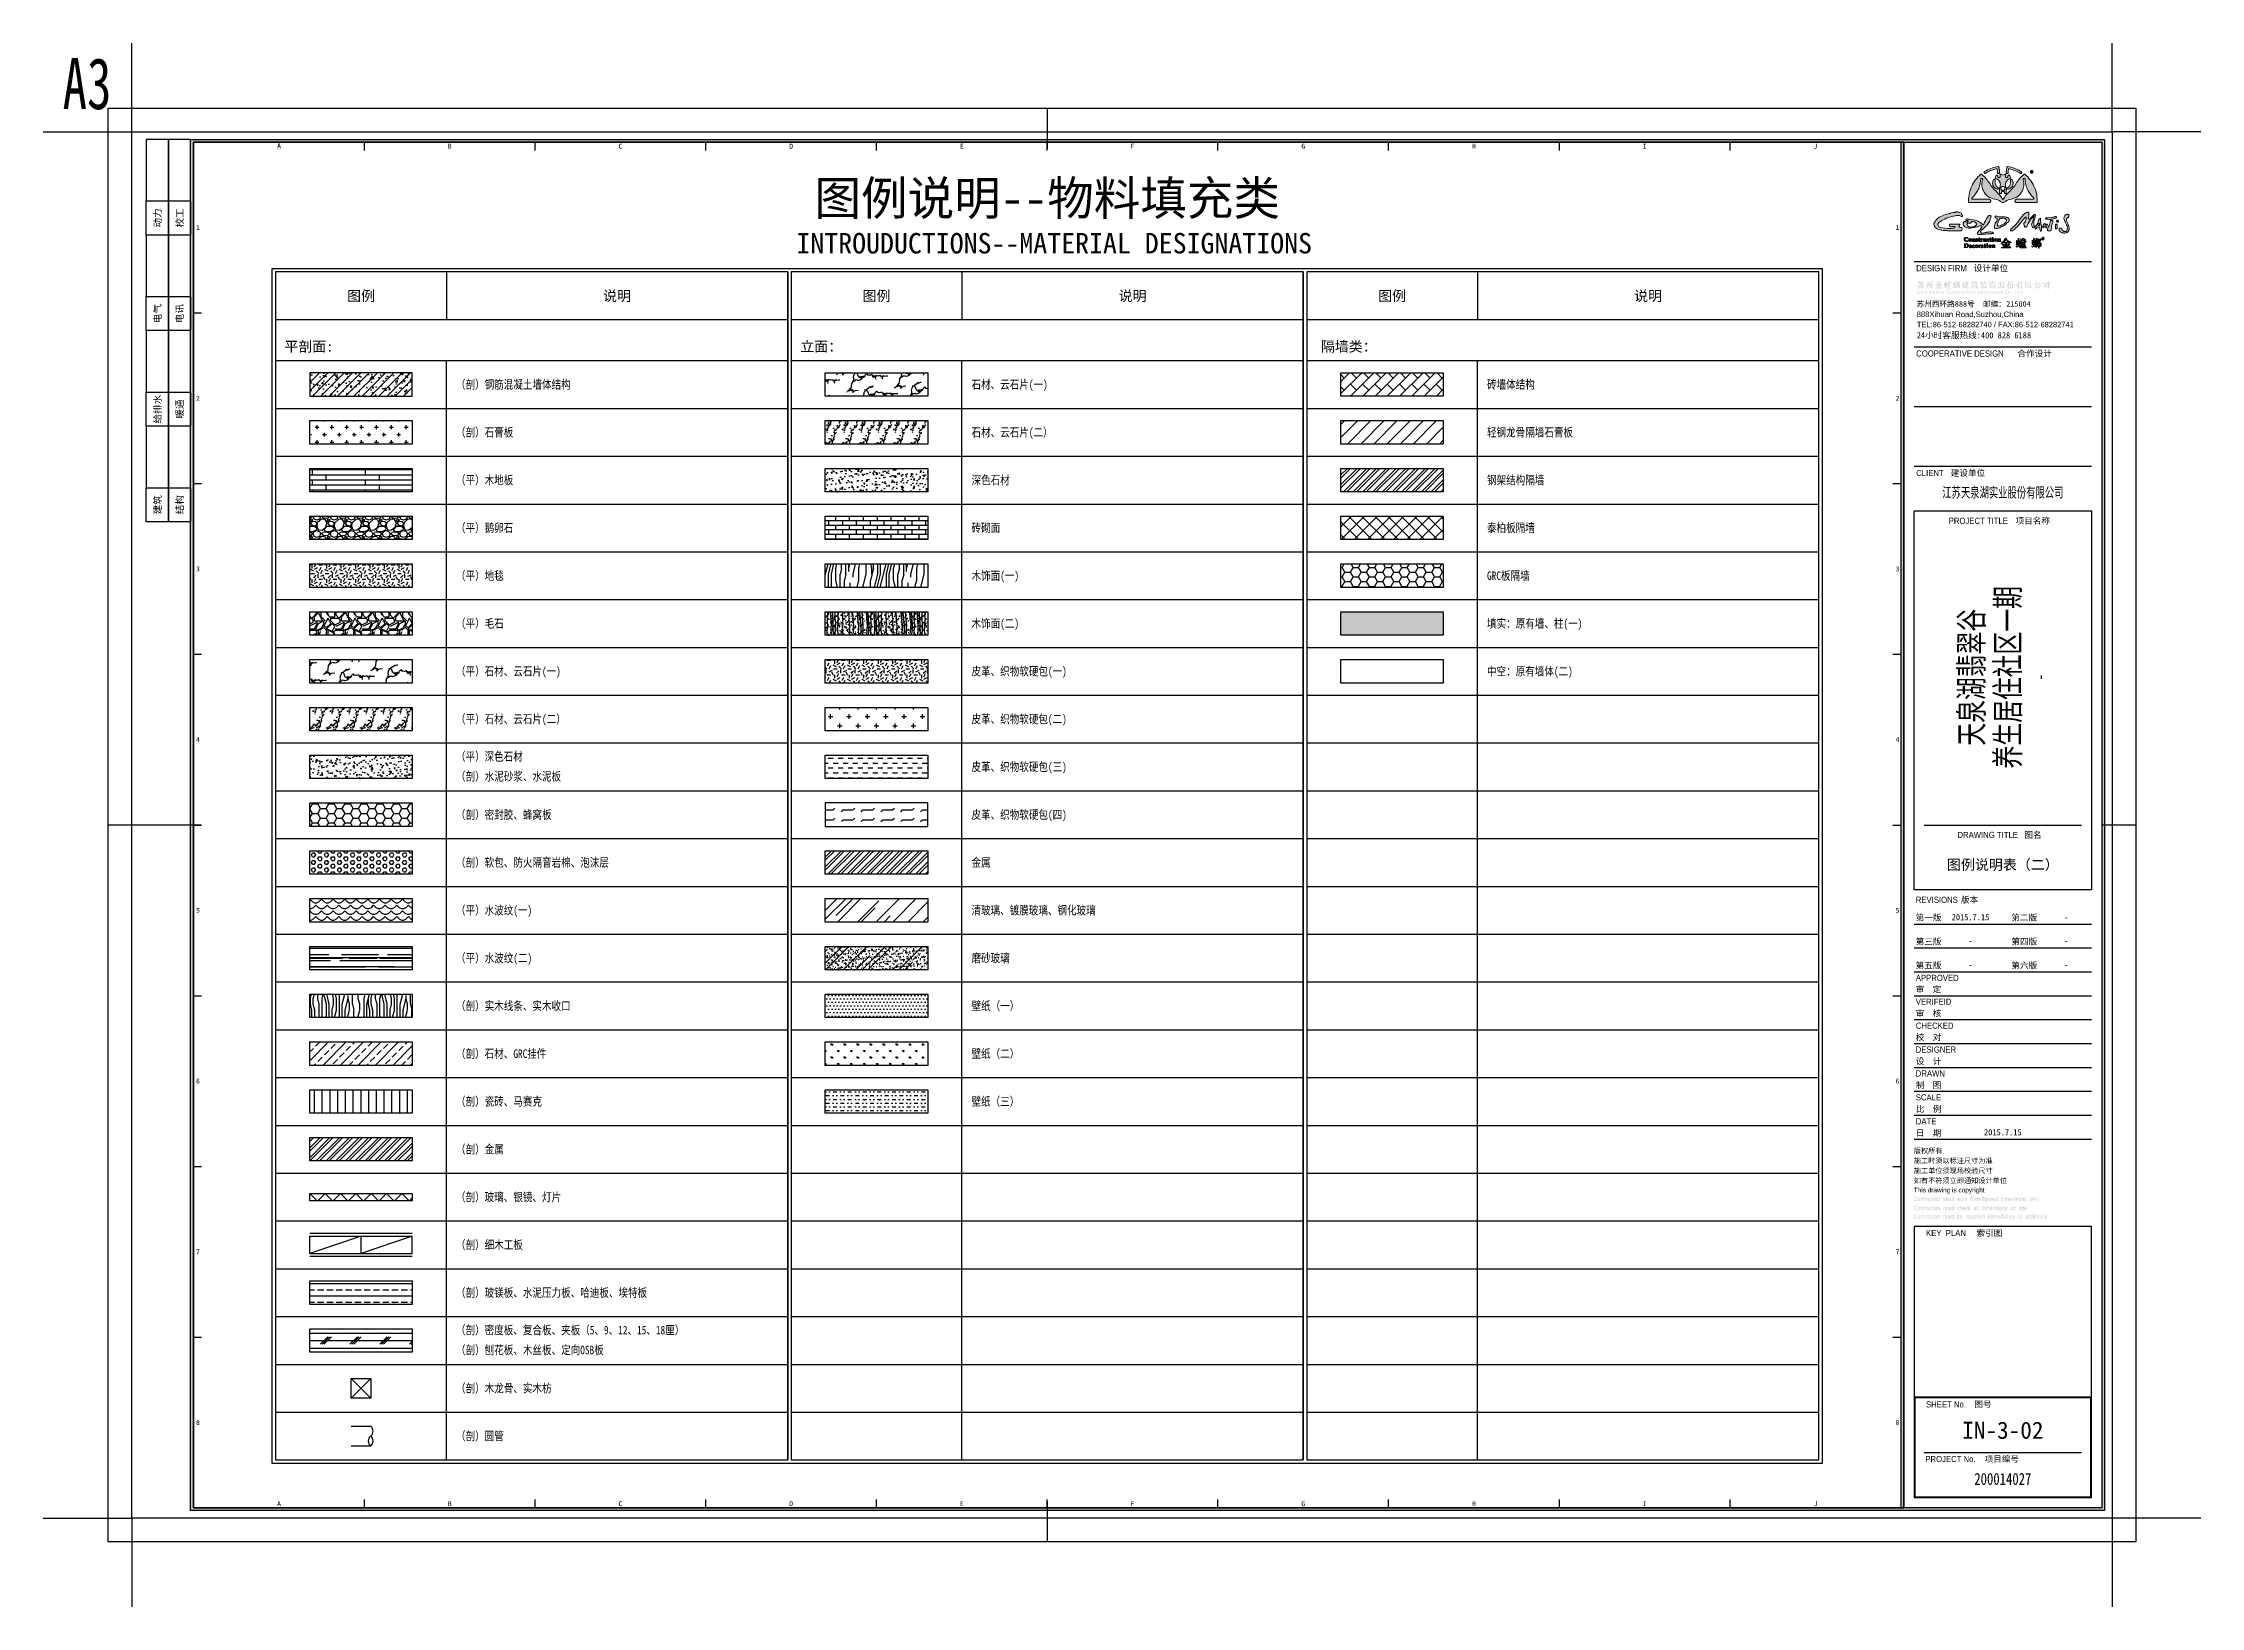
# Model space of a CAD drawing. Header units: millimetres. Extents: x -114775 to 228300, y -175499 to 108657.
# Drawn here: x -101767 to -101135, y -112530 to -112072 of the extents above; entities that cross this region are included whole.
import ezdxf
from ezdxf.enums import TextEntityAlignment as Align

# ---------------------------------------------------------------- set-up
doc = ezdxf.new("R2010")
doc.units = ezdxf.units.MM
doc.header["$LTSCALE"] = 1000
doc.layers.get('0').update_dxf_attribs({"linetype": 'CONTINUOUS'})
doc.layers.add('DEFPOINTS(视图框)', color=251, linetype='CONTINUOUS', plot=False)
for name, color, linetype in [('E-立面填充', 250, 'CONTINUOUS'), ('W-图框', 251, 'CONTINUOUS'), ('W-文字', 35, 'CONTINUOUS')]:
    doc.layers.add(name, color=color, linetype=linetype)
doc.styles.add('A2图框$0$WMF-Arial0', font='arial.ttf')
doc.styles.add('A2图框$0$WMF-宋体0', font='')
doc.styles.add('A2图框$0$WMF-黑体0', font='simhei.ttf')
doc.styles.add('A2图框$0$ZZ', font='simhei.ttf')
doc.styles.add('NAME-1', font='simhei.ttf')
doc.styles.add('WORD-1', font='', dxfattribs={"width": 0.7})
doc.styles.add('WORD-2', font='simhei.ttf')
doc.styles.add('WORD-3', font='')
doc.styles.add('黑体', font='simhei.ttf')
doc.styles.get('A2图框$0$WMF-宋体0').set_extended_font_data('SimSun', bold=True)
doc.styles.get('WORD-1').set_extended_font_data('FangSong_GB2312')
doc.styles.get('WORD-3').set_extended_font_data('SimSun')
pattern_1 = [(41.9872125, (182390.0656, -129000.222), (9.999999853, 7.500000164), [0.1601622, -33.4738975]), (68.1985905, (182387.6846, -129000.472), (4.999999997, 15.0000000068), [0.57698195, -39.811754]), (60.9453959, (182387.5656, -129000.7577), (4.9999996645, 7.5000002129), [0.24513405, -51.233015]), (90, (182387.6846, -129000.5434), (5, -3e-16), [0.07142855, -7.428571]), (71.5650511, (182390.018, -129000.3649), (1e-08, 7.500000015), [0.15058465, -15.6608035]), (171.469234, (182390.01795, -129000.36486), (-4.9999999836, 4.64e-08), [0.2407589, -50.31861]), (79.2157021, (182389.6846, -129000.82914), (5.0000000248, 30.0000000139), [0.5089895, -52.934905]), (62.1329961, (182385.92271, -128998.54343), (19.99999975697, 37.500000146665), [1.17157615, -244.859415]), (0, (182385.995, -128997.444), (0, 7.5), [0, -5]), (64.9831065, (182389.23224, -128996.07914), (10.0000000254, 22.4999999848), [0.7882355, -81.97649]), (81.4391104, (182391.16081, -128999.04343), (9.99999998278, 67.49999957435), [1.1196174, -234.00003]), (82.8749836, (182388.3989, -128998.36486), (4.9999996996, 37.50000003756), [0.57587555, -120.35799]), (76.75948, (182387.8989, -128999.93628), (5.0000000486, 22.4999999827), [1.24744635, -129.73442]), (0, (182387.1195, -128999.9326), (0, 7.5), [0, -5]), (0, (182387.2, -129000.013), (0, 7.5), [0, -5]), (0, (182387.762, -128999.6115), (0, 7.5), [0, -5]), (0, (182387.6015, -128998.728), (0, 7.5), [0, -5]), (59.0362434, (182388.1846, -128998.722), (4.9999996017, 7.5000002151), [0.41649655, -87.04778]), (0, (182388.3984, -128998.379), (0, 7.5), [0, -5]), (0, (182387.762, -128998.648), (0, 7.5), [0, -5]), (0, (182388.003, -128998.166), (0, 7.5), [0, -5]), (0, (182387.762, -128998.889), (0, 7.5), [0, -5]), (50.1944289, (182390.6608, -128999.4006), (5.0000000036, 7.5000000033), [0.18595835, -38.86529]), (90, (182390.661, -128999.615), (5, -3e-16), [0.2142857, -7.285714]), (43.6677801, (182390.3989, -128999.86486), (15.0000000113, 14.99999997075), [0.3620692, -75.67246]), (90, (182390.399, -128999.9363), (5, -3e-16), [0.07142855, -7.428571]), (39.805571, (182390.1846, -129000.11486), (9.9999997612, 7.5000002951), [0.2789375, -58.297935]), (0, (182389.449, -128999.6115), (0, 7.5), [0, -5]), (0, (182390.672, -128999.385), (0, 7.5), [0, -5]), (0, (182390.672, -128999.385), (0, 7.5), [0, -5]), (29.3577535, (182390.77986, -128999.2577), (14.9999999696, 7.5000000444), [0.43708475, -45.4568145]), (0, (182390.654, -128998.889), (0, 7.5), [0, -5]), (146.309932, (182389.23224, -128996.07914), (-10.0000000615, 7.4999998703), [0.51507875, -53.56819]), (8.13010235, (182388.68462, -128997.07914), (49.99999964794, 7.4999999555), [0.50507625, -105.56094]), (47.8624052, (182387.56557, -128997.222), (20.00000000883, 22.49999997913), [0.6742763, -140.923745]), (14.6208739, (182386.47033, -128997.5077), (29.99999991735, 7.50000031287), [1.13189185, -117.71675]), (0, (182386.8784, -128997.042), (0, 7.5), [0, -5]), (18.4349488, (182388.4703, -128997.7934), (20.000000002, 7.4999999758), [0.225877, -47.2082875]), (16.6992442, (182388.6846, -128997.722), (4.9999999, 4.14e-07), [0.12428935, -25.9764765]), (101.093723, (182388.80367, -128997.68628), (-10.0000000874, 52.49999950868), [0.6187041, -129.30916]), (0, (182388.164, -128997.3635), (0, 7.5), [0, -5]), (0, (182388.682, -128997.065), (0, 7.5), [0, -5]), (0, (182388.003, -128997.9255), (0, 7.5), [0, -5]), (0, (182387.3605, -128996.32), (0, 7.5), [0, -5]), (0, (182387.1195, -128996.641), (0, 7.5), [0, -5]), (44.1449026, (182388.3989, -128996.1863), (15.0000000257, 14.99999999947), [0.56406465, -117.88951]), (54.5829447, (182388.01795, -128996.722), (5.00000001403, 7.49999997045), [0.6573542, -137.38702]), (0, (182388.406, -128996.181), (0, 7.5), [0, -5]), (0, (182387.682, -128996.561), (0, 7.5), [0, -5]), (0, (182388.406, -128996.181), (0, 7.5), [0, -5]), (0, (182388.019, -128996.734), (0, 7.5), [0, -5]), (75.0685828, (182389.1846, -128997.0077), (5, 22.5000000067), [0.1848116, -38.625625]), (90, (182389.232, -128996.829), (5, -3e-16), [0.75, -6.75]), (50.1944289, (182390.1132, -128993.6863), (5.0000000036, 7.5000000033), [0.18595835, -38.86529]), (0, (182388.726, -128995.276), (0, 7.5), [0, -5]), (0, (182388.887, -128995.3564), (0, 7.5), [0, -5]), (0, (182388.244, -128995.196), (0, 7.5), [0, -5]), (0, (182389.0476, -128994.313), (0, 7.5), [0, -5]), (53.1301023, (182389.56557, -128994.7577), (5.0000000071, 7.4999999953), [0.35714285, -74.642855]), (90, (182389.5656, -128995.365), (5, -3e-16), [0.60714285, -6.892857]), (0, (182389.566, -128995.353), (0, 7.5), [0, -5]), (23.1985905, (182389.9465, -128993.7577), (15.00000001, 7.5000000038), [0.18132795, -37.8975375]), (66.037511, (182389.8989, -128993.8649), (5.000000001, 14.99999999), [0.1172483, -24.504896]), (66.037511, (182389.8513, -128993.972), (5.000000001, 14.99999999), [0.1172483, -24.504896]), (81.8698976, (182389.77986, -128994.472), (5.0000000216, 37.5000000038), [0.50507625, -105.56094]), (90, (182390.232, -128993.5434), (5, -3e-16), [0.17857145, -7.3214285]), (0, (182389.683, -128993.2934), (0, 7.5), [0, -5])]

msp = doc.modelspace()

# ---------------------------------------------------------------- texts
at = {"layer": 'W-文字', "color": 2, "lineweight": 0, "ltscale": 1000, "style": 'WORD-2'}
for s, height, p in [('图例说明--物料填充类', 10, (-101472.89, -112122.26)), (' INTROUDUCTIONS--MATERIAL DESIGNATIONS', 6, (-101472.89, -112133.47))]:
    msp.add_text(s, height=height, dxfattribs=at).set_placement(p, align=Align.CENTER)
at = {"layer": 'W-文字', "color": 2, "ltscale": 1000, "style": 'WORD-2'}
for s, p in [('图例', (-101673.89, -112145.85)), ('说明', (-101598.89, -112145.85)), ('图例', (-101522.89, -112145.85)), ('说明', (-101447.89, -112145.85)), ('图例', (-101371.89, -112145.85)), ('说明', (-101296.89, -112145.85))]:
    msp.add_text(s, height=3, dxfattribs=at).set_placement(p, align=Align.MIDDLE)
for s, p in [('平剖面:', (-101696.34, -112162.22)), ('立面：', (-101545.23, -112162.22)), ('隔墙类：', (-101392.75, -112162.22))]:
    msp.add_text(s, height=3, dxfattribs=at).set_placement(p)
at = {"layer": 'W-文字', "color": 35, "linetype": 'ByBlock', "lineweight": 0, "ltscale": 0.01, "style": 'WORD-1', "width": 0.8}
for s, p in [('（剖）钢筋混凝土墙体结构', (-101646.08, -112171.85)), ('石材、云石片(一)', (-101495.08, -112171.85)), ('砖墙体结构 ', (-101344.08, -112171.85)), ('（剖）石膏板', (-101646.08, -112185.85)), ('石材、云石片(二）', (-101495.08, -112185.85)), ('轻钢龙骨隔墙石膏板', (-101344.08, -112185.85)), ('（平）木地板', (-101646.08, -112199.85)), ('深色石材', (-101495.08, -112199.85)), ('钢架结构隔墙', (-101344.08, -112199.85)), ('（平）鹅卵石', (-101646.08, -112213.85)), ('砖砌面', (-101495.08, -112213.85)), ('泰柏板隔墙', (-101344.08, -112213.85)), ('（平）地毯', (-101646.08, -112227.85)), ('木饰面(一)', (-101495.08, -112227.85)), ('GRC板隔墙', (-101344.08, -112227.85)), ('（平）毛石', (-101646.08, -112241.85)), ('木饰面(二)', (-101495.08, -112241.85)), ('填实：原有墙、柱(一)', (-101344.08, -112241.85)), ('（平）石材、云石片(一)', (-101646.08, -112255.85)), ('皮革、织物软硬包(一)', (-101495.08, -112255.85)), ('中空：原有墙体(二)', (-101344.08, -112255.85)), ('（平）石材、云石片(二）', (-101646.08, -112269.85)), ('皮革、织物软硬包(二)', (-101495.08, -112269.85)), ('（平）深色石材', (-101646.08, -112280.81)), ('（剖）水泥砂浆、水泥板', (-101646.08, -112286.64)), ('皮革、织物软硬包(三)', (-101495.08, -112283.85)), ('（剖）密封胶、蜂窝板', (-101646.08, -112297.85)), ('皮革、织物软硬包(四)', (-101495.08, -112297.85)), ('（剖）软包、防火隔音岩棉、泡沫层', (-101646.08, -112311.85)), ('金属', (-101495.08, -112311.85)), ('（平）水波纹(一)', (-101646.08, -112325.85)), ('清玻璃、镀膜玻璃、钢化玻璃', (-101495.08, -112325.85)), ('（平）水波纹(二)', (-101646.08, -112339.85)), ('磨砂玻璃', (-101495.08, -112339.85)), ('（剖）实木线条、实木收口', (-101646.08, -112353.85)), ('壁纸（一）', (-101495.08, -112353.85)), ('（剖）石材、GRC挂件', (-101646.08, -112367.85)), ('壁纸（二）', (-101495.08, -112367.85)), ('（剖）瓷砖、马赛克', (-101646.08, -112381.85)), ('壁纸（三）', (-101495.08, -112381.85)), ('（剖）金属', (-101646.08, -112395.85)), ('（剖）玻璃、银镜、灯片', (-101646.08, -112409.85)), ('（剖）细木工板', (-101646.08, -112423.85)), ('（剖）玻镁板、水泥压力板、哈迪板、埃特板', (-101646.08, -112437.85)), ('（剖）密度板、复合板、夹板（5、9、12、15、18厘）', (-101646.08, -112448.81)), ('（剖）刨花板、木丝板、定向OSB板', (-101646.08, -112454.64)), ('（剖）木龙骨、实木枋', (-101646.08, -112465.85)), ('（剖）圆管', (-101646.08, -112479.85))]:
    msp.add_text(s, height=2.5, dxfattribs=at).set_placement(p, align=Align.MIDDLE_LEFT)

# ---------------------------------------------------------------- blocks, each defined once
blk = doc.blocks.new('A2')
at = {"layer": 'DEFPOINTS(视图框)', "color": 1, "ltscale": 0.5}
blk.add_lwpolyline([(26, 0), (0, 0), (0, -26)], dxfattribs=at)
at = {"layer": 'W-图框', "color": 35, "lineweight": 0, "style": 'NAME-1'}
for tag, height, p in [('目录（一）', 3, (-32, 191.44)), ('1:100', 1.8, (-32, 120))]:
    blk.add_attdef(tag, text='', height=height, dxfattribs=at).set_placement(p, align=Align.MIDDLE)
at = {"layer": 'W-图框', "color": 35, "style": 'NAME-1'}
blk.add_attdef('IN-1-01', text='', height=5, dxfattribs=at).set_placement((-32, 25.7), align=Align.MIDDLE)
blk = doc.blocks.new('gslogo')
at = {"ltscale": 0.01}
h = blk.add_hatch(color=251, dxfattribs=at)
h.paths.add_polyline_path([(5197.16, -2065.15), (5196.84, -2065.57), (5196.48, -2065.93), (5196.17, -2066.24), (5195.85, -2066.5), (5195.91, -2066.5), (5196.01, -2066.5), (5197.57, -2066.5), (5197.78, -2066.29), (5197.83, -2066.24), (5197.89, -2066.29), (5198.25, -2066.61), (5198.2, -2066.66), (5197.26, -2066.66), (5197.26, -2067.39), (5198.09, -2067.39), (5198.35, -2067.08), (5198.82, -2067.49), (5198.77, -2067.54), (5197.26, -2067.54), (5197.26, -2068.79), (5197.47, -2068.79), (5197.94, -2067.65), (5198.46, -2068.01), (5198.41, -2068.01), (5198.35, -2068.06), (5198.3, -2068.06), (5198.25, -2068.06), (5198.2, -2068.12), (5198.15, -2068.22), (5197.89, -2068.48), (5197.68, -2068.79), (5198.35, -2068.79), (5198.72, -2068.43), (5199.13, -2068.85), (5199.08, -2068.95), (5195.23, -2068.95), (5195.13, -2068.95), (5195.07, -2068.95), (5194.97, -2068.74), (5195.07, -2068.79), (5195.18, -2068.79), (5196.79, -2068.79), (5196.79, -2067.54), (5195.54, -2067.54), (5195.44, -2067.54), (5195.39, -2067.6), (5195.28, -2067.39), (5195.39, -2067.39), (5195.49, -2067.39), (5196.79, -2067.39), (5196.79, -2066.66), (5196.06, -2066.66), (5195.96, -2066.66), (5195.85, -2066.71), (5195.8, -2066.55), (5195.28, -2066.87), (5194.87, -2067.08), (5194.81, -2067.02), (5195.13, -2066.76), (5195.44, -2066.5), (5195.7, -2066.24), (5195.96, -2065.98), (5196.38, -2065.36), (5196.84, -2064.68), (5197.36, -2064.94), (5197.36, -2064.99), (5197.31, -2064.99), (5197.26, -2065.04), (5197.21, -2065.04), (5197.42, -2065.3), (5197.62, -2065.57), (5197.89, -2065.77), (5198.15, -2065.98), (5198.41, -2066.14), (5198.72, -2066.24), (5199.03, -2066.35), (5199.4, -2066.45), (5199.4, -2066.55), (5199.24, -2066.55), (5199.08, -2066.61), (5198.98, -2066.66), (5198.87, -2066.76), (5198.87, -2066.81), (5198.82, -2066.81), (5198.72, -2066.76), (5198.41, -2066.61), (5198.09, -2066.35), (5197.73, -2066.03), (5197.36, -2065.62)])
h.paths.add_polyline_path([(5195.65, -2067.7), (5195.96, -2067.86), (5196.17, -2068.01), (5196.32, -2068.17), (5196.38, -2068.32), (5196.32, -2068.48), (5196.27, -2068.64), (5196.17, -2068.74), (5196.06, -2068.74), (5195.91, -2068.27), (5195.59, -2067.75)], flags=17)
h.paths.add_polyline_path([(5204.45, -2065.98), (5204.45, -2065.2), (5204.45, -2064.94), (5204.45, -2064.73), (5204.5, -2064.73), (5204.91, -2064.89), (5204.91, -2064.94), (5204.81, -2065.04), (5204.81, -2065.98), (5205.59, -2065.98), (5205.75, -2065.83), (5205.75, -2065.77), (5205.8, -2065.77), (5205.85, -2065.83), (5206.01, -2065.98), (5206.11, -2066.09), (5206.16, -2066.19), (5206.11, -2066.24), (5206.06, -2066.24), (5205.9, -2066.29), (5205.8, -2066.29), (5205.7, -2066.4), (5205.54, -2066.55), (5205.64, -2066.61), (5205.64, -2066.66), (5205.49, -2066.81), (5205.49, -2067.18), (5205.49, -2067.28), (5205.49, -2067.39), (5205.49, -2067.49), (5205.49, -2067.54), (5205.33, -2067.65), (5205.12, -2067.65), (5205.12, -2067.6), (5205.12, -2067.39), (5204.86, -2067.39), (5204.86, -2068.01), (5205.23, -2068.01), (5205.49, -2067.75), (5205.85, -2068.17), (5205.8, -2068.22), (5204.86, -2068.22), (5204.86, -2068.74), (5205.43, -2068.74), (5205.7, -2068.48), (5206.06, -2068.85), (5206.06, -2068.95), (5203.35, -2068.95), (5203.3, -2068.95), (5203.2, -2068.95), (5203.14, -2068.74), (5203.25, -2068.74), (5203.35, -2068.74), (5204.5, -2068.74), (5204.5, -2068.22), (5203.92, -2068.22), (5203.82, -2068.22), (5203.77, -2068.22), (5203.72, -2068.01), (5203.77, -2068.01), (5203.87, -2068.01), (5204.5, -2068.01), (5204.5, -2067.39), (5204.29, -2067.39), (5204.24, -2067.49), (5204.24, -2067.54), (5204.19, -2067.6), (5204.08, -2067.65), (5203.98, -2067.7), (5203.92, -2067.7), (5203.92, -2067.65), (5203.92, -2067.39), (5203.92, -2066.76), (5203.92, -2066.61), (5203.92, -2066.45), (5203.98, -2066.45), (5204.24, -2066.55), (5205.12, -2066.55), (5205.23, -2066.4), (5205.43, -2066.5), (5205.54, -2066.29), (5205.59, -2066.09), (5203.87, -2066.09), (5203.87, -2066.4), (5203.82, -2066.55), (5203.72, -2066.66), (5203.61, -2066.66), (5203.51, -2066.66), (5203.46, -2066.61), (5203.4, -2066.55), (5203.4, -2066.5), (5203.46, -2066.45), (5203.51, -2066.35), (5203.72, -2066.09), (5203.82, -2065.83), (5203.87, -2065.83), (5203.87, -2065.88), (5203.87, -2065.98)])
h.paths.add_polyline_path([(5205.12, -2067.28), (5205.12, -2066.71), (5204.29, -2066.71), (5204.29, -2067.28)], flags=16)
h.paths.add_polyline_path([(5202.47, -2065.93), (5202.47, -2065.2), (5202.47, -2065.04), (5202.41, -2064.89), (5202.47, -2064.84), (5202.94, -2064.99), (5202.94, -2065.04), (5202.78, -2065.15), (5202.78, -2065.93), (5202.99, -2065.93), (5203.14, -2065.72), (5203.51, -2065.98), (5203.46, -2065.98), (5203.4, -2066.14), (5203.4, -2066.92), (5203.4, -2067.23), (5203.4, -2067.28), (5203.35, -2067.34), (5203.3, -2067.34), (5203.25, -2067.39), (5203.14, -2067.44), (5203.09, -2067.44), (5203.04, -2067.39), (5203.04, -2067.18), (5202.78, -2067.18), (5202.78, -2068.17), (5203.14, -2068.12), (5203.04, -2067.86), (5202.88, -2067.6), (5202.94, -2067.54), (5203.2, -2067.75), (5203.4, -2067.96), (5203.51, -2068.17), (5203.56, -2068.27), (5203.51, -2068.43), (5203.46, -2068.53), (5203.35, -2068.64), (5203.25, -2068.64), (5203.2, -2068.64), (5203.2, -2068.53), (5203.2, -2068.43), (5203.14, -2068.32), (5203.14, -2068.22), (5202.62, -2068.43), (5202.15, -2068.58), (5201.95, -2068.69), (5201.89, -2068.74), (5201.84, -2068.74), (5201.84, -2068.69), (5201.58, -2068.32), (5202.05, -2068.27), (5202.47, -2068.22), (5202.47, -2067.18), (5202.21, -2067.18), (5202.21, -2067.44), (5202.15, -2067.49), (5202.1, -2067.49), (5202.05, -2067.54), (5201.95, -2067.6), (5201.89, -2067.6), (5201.84, -2067.6), (5201.84, -2067.54), (5201.84, -2067.39), (5201.84, -2067.18), (5201.84, -2066.03), (5201.84, -2065.93), (5201.84, -2065.77), (5201.89, -2065.72), (5202.26, -2065.93)])
h.paths.add_polyline_path([(5202.47, -2067.02), (5202.47, -2066.09), (5202.21, -2066.09), (5202.21, -2067.02)], flags=16)
h.paths.add_polyline_path([(5202.78, -2066.09), (5202.78, -2067.02), (5203.04, -2067.02), (5203.04, -2066.09)], flags=16)
h.paths.add_polyline_path([(5205.38, -2064.94), (5205.8, -2065.25), (5205.7, -2065.3), (5205.59, -2065.41), (5205.28, -2065.62), (5204.97, -2065.93), (5204.91, -2065.88), (5205.17, -2065.41)], flags=17)
h.paths.add_polyline_path([(5203.66, -2065.04), (5203.98, -2065.2), (5204.19, -2065.36), (5204.24, -2065.46), (5204.29, -2065.57), (5204.29, -2065.62), (5204.19, -2065.72), (5204.13, -2065.83), (5204.08, -2065.88), (5203.87, -2065.46), (5203.61, -2065.1)], flags=17)
h.paths.add_polyline_path([(5210.59, -2064.68), (5210.8, -2064.84), (5210.95, -2064.89), (5211.06, -2064.99), (5211.11, -2065.1), (5211.06, -2065.15), (5211.01, -2065.25), (5210.95, -2065.36), (5210.9, -2065.36), (5210.75, -2065.04), (5210.59, -2064.73)])
h.paths.add_polyline_path([(5209.65, -2068.12), (5209.86, -2068.06), (5209.81, -2067.86), (5209.7, -2067.6), (5209.76, -2067.6), (5209.96, -2067.8), (5210.12, -2068.01), (5210.22, -2068.12), (5210.28, -2068.27), (5210.22, -2068.38), (5210.17, -2068.48), (5210.07, -2068.53), (5210.02, -2068.58), (5209.96, -2068.43), (5209.91, -2068.22), (5209.55, -2068.38), (5209.24, -2068.53), (5208.92, -2068.69), (5208.87, -2068.74), (5208.82, -2068.69), (5208.66, -2068.27), (5208.98, -2068.22), (5209.34, -2068.17), (5209.34, -2067.23), (5209.13, -2067.23), (5209.13, -2067.39), (5209.13, -2067.44), (5209.08, -2067.44), (5209.03, -2067.49), (5208.98, -2067.49), (5208.87, -2067.54), (5208.82, -2067.54), (5208.77, -2067.49), (5208.82, -2067.28), (5208.82, -2066.97), (5208.82, -2065.88), (5208.82, -2065.72), (5208.82, -2065.57), (5208.82, -2065.51), (5209.18, -2065.72), (5209.34, -2065.72), (5209.34, -2065.15), (5209.34, -2064.94), (5209.34, -2064.78), (5209.34, -2064.73), (5209.81, -2064.94), (5209.65, -2065.1), (5209.65, -2065.72), (5209.81, -2065.72), (5209.91, -2065.57), (5209.96, -2065.57), (5210.22, -2065.83), (5210.17, -2065.93), (5210.17, -2066.81), (5210.17, -2066.97), (5210.17, -2067.13), (5210.17, -2067.18), (5210.17, -2067.23), (5210.12, -2067.28), (5210.02, -2067.34), (5209.91, -2067.39), (5209.86, -2067.39), (5209.86, -2067.34), (5209.86, -2067.23), (5209.65, -2067.23)])
h.paths.add_polyline_path([(5209.34, -2067.08), (5209.34, -2065.88), (5209.13, -2065.88), (5209.13, -2067.08)], flags=16)
h.paths.add_polyline_path([(5209.65, -2065.88), (5209.65, -2067.08), (5209.86, -2067.08), (5209.86, -2065.88)], flags=16)
h.paths.add_polyline_path([(5211.94, -2065.25), (5212.31, -2065.25), (5212.52, -2065.04), (5212.57, -2065.04), (5212.93, -2065.36), (5212.93, -2065.41), (5212.72, -2065.51), (5212.26, -2066.5), (5212.57, -2066.92), (5212.78, -2067.18), (5212.88, -2067.39), (5212.88, -2067.65), (5212.88, -2067.86), (5212.83, -2068.06), (5212.72, -2068.17), (5212.57, -2068.32), (5212.46, -2068.38), (5212.36, -2068.43), (5212.31, -2068.43), (5212.31, -2068.38), (5212.26, -2068.38), (5212.26, -2068.32), (5212.26, -2068.27), (5212.26, -2068.17), (5212.2, -2068.06), (5212.1, -2068.01), (5212, -2067.91), (5212, -2069), (5212, -2069.05), (5211.94, -2069.05), (5211.89, -2069.11), (5211.84, -2069.11), (5211.73, -2069.16), (5211.68, -2069.16), (5211.63, -2069.16), (5211.63, -2068.85), (5211.63, -2068.74), (5211.63, -2068.53), (5211.63, -2065.41), (5211.63, -2065.2), (5211.63, -2065.04), (5211.68, -2064.99)])
h.paths.add_polyline_path([(5212, -2067.8), (5212.15, -2067.86), (5212.31, -2067.86), (5212.41, -2067.86), (5212.46, -2067.75), (5212.52, -2067.65), (5212.52, -2067.54), (5212.46, -2067.28), (5212.41, -2067.08), (5212.26, -2066.81), (5212.05, -2066.55), (5212.26, -2065.88), (5212.36, -2065.41), (5212, -2065.41)], flags=16)
h.paths.add_polyline_path([(5211.11, -2067.08), (5210.75, -2067.08), (5210.75, -2068.22), (5211.11, -2068.01), (5211.01, -2067.75), (5210.85, -2067.44), (5210.9, -2067.44), (5211.16, -2067.7), (5211.37, -2067.91), (5211.53, -2068.06), (5211.53, -2068.22), (5211.53, -2068.32), (5211.47, -2068.43), (5211.37, -2068.48), (5211.32, -2068.53), (5211.27, -2068.43), (5211.16, -2068.17), (5210.69, -2068.58), (5210.49, -2068.79), (5210.28, -2068.48), (5210.38, -2068.32), (5210.38, -2068.17), (5210.38, -2065.57), (5210.38, -2065.41), (5210.38, -2065.25), (5210.43, -2065.25), (5210.75, -2065.41), (5211.06, -2065.41), (5211.16, -2065.25), (5211.21, -2065.25), (5211.58, -2065.46), (5211.58, -2065.51), (5211.42, -2065.62), (5211.42, -2066.76), (5211.47, -2067.18), (5211.42, -2067.23), (5211.32, -2067.28), (5211.27, -2067.28), (5211.21, -2067.34), (5211.16, -2067.34), (5211.11, -2067.34), (5211.11, -2067.28)])
h.paths.add_polyline_path([(5210.75, -2066.19), (5211.11, -2066.19), (5211.11, -2065.57), (5210.75, -2065.57)], flags=16)
h.paths.add_polyline_path([(5211.11, -2066.29), (5210.75, -2066.29), (5210.75, -2066.92), (5211.11, -2066.92)], flags=16)
h.paths.add_polyline_path([(5175.08, -2052.86), (5175.34, -2052.91), (5175.65, -2052.96), (5175.91, -2053.02), (5176.17, -2053.12), (5176.43, -2053.23), (5176.64, -2053.38), (5176.9, -2053.54), (5177.06, -2053.75), (5177.21, -2053.95), (5177.32, -2054.11), (5177.42, -2054.32), (5177.53, -2054.53), (5177.58, -2054.79), (5177.47, -2055), (5177.47, -2055.05), (5177.27, -2054.94), (5177.06, -2054.89), (5176.8, -2054.79), (5176.49, -2054.63), (5176.17, -2054.58), (5175.86, -2054.53), (5175.34, -2054.47), (5174.77, -2054.53), (5174.25, -2054.63), (5173.73, -2054.74), (5173.26, -2054.84), (5172.79, -2054.94), (5172.27, -2055.1), (5171.8, -2055.2), (5171.07, -2055.46), (5170.29, -2055.78), (5169.61, -2056.09), (5168.88, -2056.45), (5168.26, -2056.77), (5167.53, -2057.23), (5167.17, -2057.49), (5166.85, -2057.81), (5166.75, -2057.96), (5166.64, -2058.12), (5166.59, -2058.28), (5166.54, -2058.43), (5166.54, -2058.74), (5166.64, -2059.06), (5166.75, -2059.32), (5166.96, -2059.53), (5167.32, -2059.73), (5167.69, -2059.89), (5168.62, -2060.1), (5169.61, -2060.25), (5170.65, -2060.31), (5171.7, -2060.36), (5172.11, -2060.31), (5172.53, -2060.36), (5173, -2060.25), (5173.52, -2060.25), (5173.73, -2060.15), (5173.93, -2060.1), (5173.99, -2060.05), (5174.09, -2059.99), (5174.09, -2059.89), (5174.14, -2059.73), (5174.09, -2059.63), (5174.09, -2059.47), (5173.52, -2059.42), (5173, -2059.42), (5172.68, -2059.53), (5172.42, -2059.63), (5172.27, -2059.58), (5172.11, -2059.53), (5172.01, -2059.42), (5171.9, -2059.26), (5171.75, -2058.95), (5171.7, -2058.59), (5171.75, -2058.48), (5171.75, -2058.33), (5172.84, -2058.33), (5173.88, -2058.33), (5174.92, -2058.33), (5176.02, -2058.33), (5176.28, -2058.33), (5176.49, -2058.38), (5176.54, -2058.38), (5176.54, -2058.43), (5176.49, -2058.43), (5176.28, -2058.69), (5176.07, -2058.9), (5176.02, -2059.11), (5176.02, -2059.32), (5176.07, -2059.47), (5176.12, -2059.63), (5176.23, -2059.73), (5176.38, -2059.79), (5176.75, -2059.84), (5177.11, -2059.84), (5177.21, -2059.84), (5177.27, -2059.89), (5177.37, -2060.2), (5177.37, -2060.57), (5177.32, -2060.88), (5177.21, -2061.14), (5177.01, -2061.24), (5176.75, -2061.35), (5176.38, -2061.4), (5176.02, -2061.4), (5175.24, -2061.4), (5174.61, -2061.4), (5174.19, -2061.4), (5173.73, -2061.4), (5173.31, -2061.35), (5172.84, -2061.35), (5172.37, -2061.35), (5171.85, -2061.35), (5171.38, -2061.35), (5170.86, -2061.35), (5170.6, -2061.3), (5170.34, -2061.24), (5169.82, -2061.24), (5169.25, -2061.24), (5168.83, -2061.19), (5168.36, -2061.09), (5167.95, -2061.04), (5167.53, -2060.93), (5167.01, -2060.83), (5166.44, -2060.62), (5166.18, -2060.51), (5165.92, -2060.41), (5165.71, -2060.25), (5165.5, -2060.1), (5165.24, -2059.73), (5164.98, -2059.37), (5164.82, -2058.9), (5164.72, -2058.48), (5164.77, -2058.28), (5164.77, -2058.07), (5164.87, -2057.81), (5164.98, -2057.6), (5165.24, -2057.13), (5165.6, -2056.66), (5165.97, -2056.25), (5166.38, -2055.88), (5166.8, -2055.57), (5167.17, -2055.31), (5167.84, -2054.94), (5168.52, -2054.63), (5169.25, -2054.37), (5169.98, -2054.11), (5170.6, -2053.9), (5171.23, -2053.69), (5171.54, -2053.64), (5171.85, -2053.59), (5172.01, -2053.49), (5172.22, -2053.49), (5172.58, -2053.38), (5173, -2053.28), (5173.36, -2053.17), (5173.78, -2053.12), (5173.99, -2053.07), (5174.25, -2053.07), (5174.51, -2052.96), (5174.87, -2052.96), (5174.98, -2052.91)])
h.paths.add_polyline_path([(5192.57, -2054.63), (5192.99, -2054.79), (5193.3, -2055), (5193.67, -2055.1), (5194.08, -2055.15), (5194.34, -2055.15), (5194.55, -2055.2), (5194.81, -2055.15), (5195.07, -2055.1), (5195.39, -2055.05), (5195.75, -2055.1), (5196.17, -2055.1), (5196.58, -2055.15), (5196.95, -2055.2), (5197.31, -2055.31), (5197.73, -2055.46), (5198.15, -2055.78), (5198.3, -2055.93), (5198.41, -2056.14), (5198.46, -2056.35), (5198.46, -2056.61), (5198.41, -2056.82), (5198.3, -2057.03), (5198.15, -2057.23), (5197.99, -2057.44), (5197.57, -2057.86), (5197.16, -2058.28), (5196.69, -2058.64), (5196.22, -2059), (5195.7, -2059.26), (5195.18, -2059.53), (5194.6, -2059.79), (5194.08, -2059.99), (5193.67, -2060.15), (5193.2, -2060.31), (5192.89, -2060.36), (5192.52, -2060.36), (5192.47, -2060.31), (5192.37, -2060.25), (5192.21, -2060.31), (5192.05, -2060.25), (5191.95, -2060.05), (5191.85, -2059.79), (5191.85, -2059.53), (5191.85, -2059.26), (5192, -2058.74), (5192.26, -2058.17), (5192.52, -2057.65), (5192.83, -2057.13), (5193.04, -2056.61), (5193.15, -2056.09), (5193.15, -2055.98), (5193.09, -2055.83), (5192.99, -2055.78), (5192.89, -2055.72), (5192.57, -2055.62), (5192.37, -2055.46), (5192.26, -2055.36), (5192.26, -2055.15), (5192.21, -2055), (5192.21, -2054.84), (5192.42, -2054.74)])
h.paths.add_polyline_path([(5195.39, -2055.72), (5195.39, -2055.78), (5195.07, -2055.83), (5194.81, -2055.88), (5194.55, -2055.93), (5194.34, -2056.04), (5193.98, -2056.35), (5193.72, -2056.71), (5193.56, -2057.18), (5193.36, -2057.91), (5193.25, -2058.28), (5193.2, -2058.59), (5193.2, -2058.9), (5193.25, -2059.11), (5193.36, -2059.21), (5193.51, -2059.32), (5193.67, -2059.32), (5193.82, -2059.32), (5194.24, -2059.21), (5194.6, -2059.11), (5195.33, -2058.74), (5196.06, -2058.33), (5196.38, -2058.07), (5196.69, -2057.81), (5196.95, -2057.49), (5197.16, -2057.13), (5197.26, -2056.87), (5197.31, -2056.61), (5197.26, -2056.45), (5197.21, -2056.35), (5197.16, -2056.25), (5197.05, -2056.09), (5196.9, -2055.98), (5196.69, -2055.93), (5196.48, -2055.88), (5196.22, -2055.83), (5195.8, -2055.78)], flags=16)
h.paths.add_polyline_path([(5189.4, -2054.47), (5189.61, -2054.47), (5189.87, -2054.53), (5190.08, -2054.58), (5190.23, -2054.68), (5190.28, -2054.79), (5190.34, -2054.89), (5190.28, -2055.05), (5190.28, -2055.26), (5190.18, -2055.67), (5190.02, -2056.19), (5189.61, -2057.13), (5189.29, -2057.7), (5189.03, -2058.12), (5188.72, -2058.54), (5188.41, -2058.95), (5188.04, -2059.32), (5187.42, -2059.94), (5186.79, -2060.51), (5186.53, -2060.72), (5186.22, -2060.98), (5185.96, -2061.24), (5185.75, -2061.5), (5185.7, -2061.66), (5185.7, -2061.82), (5185.75, -2061.97), (5185.81, -2062.08), (5185.86, -2062.23), (5185.96, -2062.34), (5186.12, -2062.39), (5186.27, -2062.49), (5186.43, -2062.49), (5186.69, -2062.49), (5186.9, -2062.39), (5187.21, -2062.34), (5187.73, -2062.18), (5188.2, -2062.08), (5188.36, -2062.02), (5188.62, -2062.02), (5188.83, -2061.92), (5189.03, -2061.92), (5189.35, -2061.87), (5189.66, -2061.82), (5190.18, -2061.82), (5190.75, -2061.92), (5191.01, -2061.97), (5191.22, -2062.08), (5191.38, -2062.23), (5191.48, -2062.44), (5191.48, -2062.49), (5191.48, -2062.55), (5191.22, -2062.6), (5191.01, -2062.65), (5190.86, -2062.6), (5190.7, -2062.6), (5190.49, -2062.65), (5190.34, -2062.7), (5189.81, -2062.7), (5189.29, -2062.7), (5189.09, -2062.75), (5188.88, -2062.75), (5188.15, -2062.81), (5187.42, -2062.86), (5186.95, -2062.91), (5186.43, -2063.01), (5185.91, -2063.07), (5185.39, -2063.07), (5185.13, -2063.07), (5184.82, -2063.07), (5184.61, -2062.96), (5184.45, -2062.86), (5184.35, -2062.65), (5184.3, -2062.49), (5184.3, -2062.34), (5184.35, -2062.13), (5184.45, -2061.97), (5184.61, -2061.76), (5184.97, -2061.3), (5185.44, -2060.83), (5185.81, -2060.41), (5186.12, -2059.94), (5186.22, -2059.79), (5186.27, -2059.58), (5186.27, -2059.42), (5186.17, -2059.26), (5186.01, -2059.16), (5185.86, -2059.11), (5185.7, -2059.11), (5185.55, -2059.11), (5184.92, -2059.32), (5184.3, -2059.53), (5183.88, -2059.63), (5183.41, -2059.79), (5182.94, -2059.89), (5182.47, -2059.94), (5181.8, -2060.1), (5181.07, -2060.2), (5180.7, -2060.2), (5180.39, -2060.2), (5180.03, -2060.2), (5179.66, -2060.1), (5179.56, -2060.05), (5179.45, -2059.99), (5179.14, -2059.89), (5178.88, -2059.79), (5178.57, -2059.58), (5178.31, -2059.32), (5178.05, -2059), (5177.89, -2058.69), (5177.84, -2058.48), (5177.84, -2058.28), (5177.89, -2058.02), (5177.94, -2057.86), (5177.94, -2057.65), (5178.05, -2057.49), (5178.15, -2057.39), (5178.26, -2057.29), (5178.46, -2057.23), (5178.67, -2057.23), (5178.83, -2057.23), (5178.98, -2057.29), (5179.3, -2057.44), (5179.61, -2057.55), (5179.87, -2057.29), (5180.03, -2057.03), (5180.03, -2056.92), (5179.92, -2056.87), (5179.82, -2056.87), (5179.71, -2056.82), (5179.45, -2056.77), (5179.3, -2056.77), (5179.19, -2056.66), (5179.09, -2056.51), (5179.04, -2056.45), (5178.98, -2056.45), (5178.98, -2056.4), (5179.04, -2056.4), (5179.19, -2056.25), (5179.4, -2056.14), (5179.66, -2056.14), (5180.03, -2056.14), (5180.65, -2056.19), (5181.12, -2056.25), (5182.16, -2056.4), (5183.2, -2056.61), (5183.67, -2056.77), (5184.14, -2056.92), (5184.61, -2057.08), (5185.08, -2057.34), (5185.55, -2057.7), (5186.07, -2058.07), (5186.27, -2058.22), (5186.43, -2058.43), (5186.53, -2058.54), (5186.69, -2058.59), (5186.79, -2058.64), (5186.95, -2058.64), (5187, -2058.54), (5187.11, -2058.43), (5187.26, -2058.07), (5187.42, -2057.7), (5187.84, -2056.87), (5188.3, -2056.04), (5188.83, -2055.26)])
h.paths.add_polyline_path([(5181.74, -2057.18), (5181.59, -2057.29), (5181.48, -2057.44), (5181.43, -2057.6), (5181.33, -2057.76), (5181.17, -2057.91), (5180.91, -2057.91), (5180.65, -2057.91), (5180.39, -2057.91), (5180.13, -2057.91), (5179.92, -2057.96), (5179.82, -2058.02), (5179.77, -2058.12), (5179.71, -2058.22), (5179.71, -2058.33), (5179.71, -2058.64), (5179.82, -2058.95), (5179.82, -2059.06), (5179.87, -2059.16), (5180.08, -2059.32), (5180.23, -2059.47), (5180.55, -2059.58), (5180.91, -2059.68), (5181.28, -2059.68), (5181.64, -2059.68), (5181.95, -2059.63), (5182.32, -2059.63), (5182.53, -2059.53), (5182.79, -2059.47), (5183.05, -2059.37), (5183.25, -2059.26), (5183.46, -2059.11), (5183.67, -2058.9), (5183.72, -2058.74), (5183.77, -2058.59), (5183.83, -2058.43), (5183.77, -2058.28), (5183.72, -2058.07), (5183.62, -2057.91), (5183.51, -2057.76), (5183.36, -2057.6), (5182.99, -2057.39), (5182.63, -2057.29), (5182.16, -2057.23)], flags=16)
h.paths.add_polyline_path([(5224.54, -2053.95), (5224.8, -2053.95), (5225.01, -2054.01), (5225.06, -2054.06), (5225.17, -2054.16), (5225.17, -2054.27), (5225.22, -2054.42), (5225.22, -2054.74), (5225.17, -2055), (5225.06, -2055.15), (5225.01, -2055.41), (5224.96, -2055.41), (5224.96, -2055.46), (5224.75, -2055.46), (5224.65, -2055.52), (5224.54, -2055.57), (5224.44, -2055.67), (5224.34, -2055.78), (5224.23, -2055.88), (5224.13, -2056.14), (5224.13, -2056.4), (5224.18, -2056.66), (5224.23, -2056.92), (5224.49, -2057.49), (5224.75, -2058.12), (5224.91, -2058.54), (5225.06, -2058.95), (5225.22, -2059.47), (5225.38, -2060.05), (5225.38, -2060.31), (5225.38, -2060.57), (5225.32, -2060.72), (5225.27, -2060.88), (5225.17, -2061.19), (5225.06, -2061.45), (5224.91, -2061.71), (5224.7, -2061.97), (5224.44, -2062.13), (5224.13, -2062.28), (5223.81, -2062.34), (5223.4, -2062.39), (5223.03, -2062.39), (5222.67, -2062.34), (5222.3, -2062.23), (5222.04, -2062.13), (5221.78, -2062.02), (5221.58, -2061.92), (5221.32, -2061.76), (5221.16, -2061.61), (5221, -2061.4), (5220.9, -2061.19), (5220.9, -2060.88), (5220.95, -2060.62), (5220.95, -2060.46), (5221, -2060.36), (5221.05, -2060.31), (5221.16, -2060.2), (5221.32, -2060.2), (5221.58, -2060.2), (5221.78, -2060.2), (5221.89, -2060.25), (5222.04, -2060.51), (5222.1, -2060.77), (5222.25, -2060.98), (5222.36, -2061.19), (5222.62, -2061.45), (5222.93, -2061.61), (5223.24, -2061.71), (5223.61, -2061.71), (5223.87, -2061.61), (5224.13, -2061.45), (5224.28, -2061.35), (5224.39, -2061.19), (5224.44, -2060.98), (5224.49, -2060.77), (5224.54, -2060.51), (5224.6, -2060.25), (5224.6, -2059.99), (5224.54, -2059.68), (5224.44, -2059.16), (5224.23, -2058.64), (5223.76, -2057.81), (5223.29, -2056.82), (5223.14, -2056.3), (5223.03, -2055.78), (5223.03, -2055.52), (5223.09, -2055.31), (5223.14, -2055.05), (5223.29, -2054.79), (5223.45, -2054.58), (5223.61, -2054.37), (5223.81, -2054.21), (5224.02, -2054.11), (5224.28, -2054.01)])
h.paths.add_polyline_path([(5220.17, -2056.66), (5220.27, -2056.71), (5220.43, -2056.82), (5220.48, -2056.92), (5220.53, -2057.08), (5220.53, -2057.18), (5220.48, -2057.29), (5220.43, -2057.39), (5220.27, -2057.44), (5220.12, -2057.44), (5220.01, -2057.44), (5219.91, -2057.34), (5219.86, -2057.29), (5219.75, -2057.03), (5219.75, -2056.77), (5219.81, -2056.77), (5220.01, -2056.71)])
h.paths.add_polyline_path([(5218.92, -2054.94), (5219.18, -2054.94), (5219.39, -2055), (5219.49, -2055), (5219.54, -2055.05), (5219.65, -2055.15), (5219.65, -2055.26), (5219.65, -2055.36), (5219.65, -2055.46), (5219.49, -2055.62), (5219.34, -2055.72), (5219.18, -2055.72), (5218.92, -2055.72), (5218.97, -2055.78), (5218.92, -2055.83), (5218.92, -2055.88), (5218.87, -2055.88), (5218.19, -2055.98), (5217.51, -2056.19), (5217.05, -2056.25), (5216.47, -2056.25), (5215.9, -2056.19), (5215.38, -2056.19), (5215.22, -2056.14), (5214.96, -2056.09), (5214.86, -2056.04), (5214.81, -2055.93), (5214.75, -2055.88), (5214.81, -2055.78), (5214.86, -2055.67), (5214.96, -2055.62), (5215.12, -2055.57), (5215.28, -2055.57), (5215.59, -2055.52), (5215.9, -2055.57), (5216.47, -2055.46), (5217.15, -2055.52), (5217.46, -2055.41), (5217.72, -2055.41), (5218.04, -2055.31), (5218.35, -2055.2), (5218.71, -2055.1)])
h.paths.add_polyline_path([(5217.67, -2056.66), (5217.83, -2056.71), (5217.98, -2056.82), (5218.04, -2056.92), (5218.09, -2057.08), (5218.04, -2057.44), (5217.98, -2057.86), (5217.67, -2058.69), (5217.46, -2059.32), (5217.41, -2059.84), (5217.41, -2060.41), (5217.36, -2060.67), (5217.31, -2060.98), (5217.31, -2061.14), (5217.31, -2061.3), (5217.05, -2061.35), (5216.79, -2061.4), (5216.53, -2061.4), (5216.26, -2061.4), (5216.06, -2061.4), (5215.9, -2061.35), (5215.8, -2061.24), (5215.74, -2061.04), (5215.69, -2060.83), (5215.74, -2060.62), (5215.85, -2060.15), (5215.95, -2059.79), (5216.16, -2059.42), (5216.42, -2059), (5216.63, -2058.43), (5216.79, -2057.81), (5216.84, -2057.7), (5216.84, -2057.6), (5216.89, -2057.39), (5216.94, -2057.08), (5216.94, -2056.97), (5217.05, -2056.87), (5217.1, -2056.77), (5217.2, -2056.77), (5217.46, -2056.71)])
h.paths.add_polyline_path([(5212.46, -2055.72), (5212.57, -2055.83), (5212.57, -2055.98), (5212.57, -2056.51), (5212.57, -2056.97), (5212.72, -2057.91), (5212.93, -2059.32), (5213.04, -2060.05), (5213.04, -2060.67), (5213.04, -2060.93), (5213.04, -2061.19), (5212.93, -2061.35), (5212.88, -2061.45), (5212.78, -2061.5), (5212.67, -2061.5), (5212.46, -2061.35), (5212.36, -2061.14), (5212.31, -2060.88), (5212.26, -2060.62), (5212.26, -2060.36), (5212.2, -2060.15), (5212.15, -2059.94), (5212.05, -2059.79), (5211.79, -2059.73), (5211.58, -2059.73), (5211.37, -2059.73), (5211.21, -2059.73), (5211.06, -2059.73), (5210.9, -2059.84), (5210.64, -2060.31), (5210.33, -2060.67), (5210.22, -2060.62), (5210.17, -2060.51), (5210.17, -2060.2), (5210.12, -2059.89), (5210.07, -2059.63), (5210.02, -2059.32), (5210.17, -2059.26), (5210.33, -2059.21), (5210.49, -2059.16), (5210.69, -2059.16), (5210.8, -2058.85), (5210.95, -2058.48), (5211.11, -2058.07), (5211.27, -2057.7), (5211.42, -2057.29), (5211.58, -2056.92), (5211.68, -2056.61), (5211.79, -2056.35), (5212.1, -2055.98)])
h.paths.add_polyline_path([(5211.73, -2058.02), (5211.63, -2058.17), (5211.53, -2058.33), (5211.53, -2058.48), (5211.53, -2058.74), (5211.53, -2058.85), (5211.63, -2058.9), (5211.68, -2058.95), (5211.79, -2059), (5211.94, -2058.95), (5212.05, -2058.85), (5212.15, -2058.69), (5212.2, -2058.54), (5212.15, -2058.33), (5212.1, -2058.22), (5211.94, -2058.07)], flags=16)
h.paths.add_polyline_path([(5214.39, -2058.17), (5214.55, -2058.28), (5214.7, -2058.43), (5214.75, -2058.59), (5214.81, -2058.85), (5215.07, -2058.69), (5215.33, -2058.54), (5215.43, -2058.48), (5215.54, -2058.43), (5215.64, -2058.43), (5215.69, -2058.48), (5215.59, -2058.9), (5215.38, -2059.26), (5215.33, -2059.53), (5215.22, -2059.84), (5215.07, -2059.99), (5214.91, -2060.05), (5214.86, -2060.05), (5214.75, -2059.68), (5214.55, -2059.32), (5214.44, -2059.26), (5214.34, -2059.26), (5214.29, -2059.32), (5214.18, -2059.42), (5214.08, -2059.63), (5213.97, -2059.79), (5213.92, -2059.89), (5213.87, -2059.99), (5213.77, -2060.05), (5213.66, -2059.99), (5213.56, -2059.89), (5213.56, -2059.73), (5213.56, -2059.53), (5213.61, -2059.32), (5213.77, -2058.9), (5213.92, -2058.59), (5214.03, -2058.43), (5214.13, -2058.33), (5214.23, -2058.22)])
h.paths.add_polyline_path([(5219.54, -2058.33), (5219.7, -2058.38), (5219.81, -2058.43), (5219.91, -2058.54), (5219.96, -2058.64), (5220.07, -2059.06), (5220.01, -2059.63), (5220.01, -2059.89), (5219.96, -2060.15), (5219.86, -2060.36), (5219.75, -2060.46), (5219.49, -2060.51), (5219.28, -2060.46), (5219.23, -2060.25), (5219.23, -2059.99), (5219.18, -2059.53), (5219.18, -2059.11), (5219.23, -2058.9), (5219.28, -2058.69), (5219.39, -2058.48)])
h.paths.add_polyline_path([(5206.89, -2053.02), (5207.1, -2053.12), (5207.26, -2053.28), (5207.31, -2053.59), (5207.26, -2053.95), (5207.26, -2054.47), (5207.26, -2055), (5207.21, -2055.36), (5207.15, -2055.72), (5207.21, -2056.04), (5207.26, -2056.3), (5207.26, -2056.35), (5207.31, -2056.35), (5207.36, -2056.35), (5207.36, -2056.3), (5207.78, -2055.98), (5208.14, -2055.62), (5208.56, -2055.2), (5208.98, -2054.79), (5209.29, -2054.47), (5209.6, -2054.16), (5209.76, -2054.06), (5209.96, -2054.01), (5210.12, -2054.11), (5210.17, -2054.21), (5210.22, -2054.37), (5210.22, -2054.53), (5210.12, -2055.05), (5210.02, -2055.57), (5209.86, -2056.14), (5209.7, -2056.61), (5209.6, -2057.34), (5209.55, -2058.02), (5209.55, -2058.43), (5209.6, -2058.85), (5209.65, -2059.21), (5209.65, -2059.53), (5209.5, -2059.73), (5209.24, -2059.89), (5209.18, -2059.99), (5209.13, -2060.05), (5208.92, -2059.79), (5208.72, -2059.47), (5208.61, -2059.06), (5208.56, -2058.74), (5208.61, -2058.17), (5208.77, -2057.65), (5208.98, -2057.13), (5209.18, -2056.61), (5209.29, -2056.14), (5209.39, -2055.62), (5209.5, -2055.15), (5209.65, -2054.68), (5209.55, -2054.79), (5209.5, -2054.84), (5209.29, -2055.1), (5209.08, -2055.31), (5208.87, -2055.52), (5208.66, -2055.78), (5208.4, -2056.04), (5208.19, -2056.4), (5207.88, -2056.77), (5207.57, -2057.18), (5207.31, -2057.7), (5207, -2058.17), (5206.74, -2058.85), (5206.42, -2059.47), (5206.27, -2059.63), (5206.06, -2059.73), (5205.85, -2059.79), (5205.64, -2059.73), (5205.49, -2059.63), (5205.38, -2059.47), (5205.28, -2059.21), (5205.17, -2058.95), (5205.07, -2058.43), (5205.07, -2057.96), (5205.33, -2057.6), (5205.64, -2057.29), (5205.85, -2056.97), (5206.01, -2056.56), (5206.11, -2056.14), (5206.16, -2055.72), (5206.16, -2055.57), (5206.11, -2055.41), (5206.06, -2055.31), (5205.96, -2055.26), (5205.9, -2055.26), (5205.85, -2055.26), (5205.64, -2055.36), (5205.33, -2055.72), (5204.86, -2056.19), (5204.45, -2056.71), (5203.51, -2057.86), (5202.94, -2058.54), (5202.47, -2059.06), (5202, -2059.58), (5201.53, -2060.1), (5201.01, -2060.62), (5200.64, -2060.88), (5200.18, -2061.19), (5199.97, -2061.35), (5199.71, -2061.45), (5199.5, -2061.45), (5199.24, -2061.45), (5199.13, -2061.35), (5199.03, -2061.19), (5199.13, -2060.93), (5199.29, -2060.67), (5199.55, -2060.41), (5199.81, -2060.15), (5200.44, -2059.63), (5200.91, -2059.16), (5201.27, -2058.74), (5201.63, -2058.33), (5202, -2057.86), (5202.31, -2057.44), (5203.14, -2056.35), (5204.24, -2054.89), (5204.81, -2054.21), (5205.43, -2053.64), (5205.75, -2053.43), (5206.01, -2053.28), (5206.27, -2053.17), (5206.53, -2053.12), (5206.74, -2053.07)])
h.paths.add_polyline_path([(5192.21, -2038.7), (5192.21, -2038.65), (5192.21, -2038.49), (5192.11, -2038.39), (5192, -2038.33), (5191.85, -2038.28), (5191.69, -2038.33), (5191.53, -2038.44), (5191.38, -2038.8), (5191.22, -2039.17), (5191.12, -2039.58), (5191.06, -2040), (5191.12, -2040.47), (5191.22, -2040.89), (5191.43, -2041.3), (5191.64, -2041.67), (5191.95, -2041.98), (5192.26, -2042.29), (5192.68, -2042.5), (5193.04, -2042.66), (5193.09, -2042.66), (5193.2, -2042.66), (5193.3, -2042.66), (5193.41, -2042.55), (5193.51, -2042.45), (5193.56, -2042.29), (5193.51, -2042.13), (5193.41, -2042.03), (5193.15, -2041.77), (5192.89, -2041.51), (5192.68, -2041.2), (5192.47, -2040.89), (5192.37, -2040.52), (5192.26, -2040.16), (5192.16, -2039.74), (5192.16, -2039.38), (5192.16, -2039.01)], flags=17)
h.paths.add_polyline_path([(5193.15, -2033.8), (5193.09, -2033.7), (5193.04, -2033.65), (5192.94, -2033.6), (5192.83, -2033.54), (5192.78, -2033.54), (5192.11, -2033.7), (5191.43, -2033.91), (5190.8, -2034.12), (5190.18, -2034.32), (5189.61, -2034.59), (5188.98, -2034.9), (5188.41, -2035.21), (5187.84, -2035.57), (5187.73, -2035.63), (5187.63, -2035.63), (5187.47, -2035.57), (5187.32, -2035.52), (5187.21, -2035.37), (5187.21, -2035.21), (5187.26, -2035), (5187.37, -2034.85), (5188.1, -2034.43), (5188.77, -2034.06), (5189.5, -2033.7), (5190.28, -2033.44), (5191.01, -2033.18), (5191.79, -2032.92), (5192.63, -2032.76), (5193.46, -2032.61), (5193.51, -2032.61), (5193.67, -2032.66), (5193.77, -2032.71), (5193.88, -2032.87), (5193.93, -2033.02), (5194.19, -2035.26), (5194.19, -2035.31), (5194.14, -2035.47), (5194.03, -2035.63), (5193.93, -2035.68), (5193.77, -2035.73), (5193.56, -2035.73), (5193.46, -2035.63), (5193.36, -2035.52), (5193.3, -2035.37), (5193.2, -2034.59)])
h.paths.add_polyline_path([(5195.65, -2048.7), (5195.33, -2048.64), (5195.07, -2048.59), (5194.76, -2048.44), (5194.55, -2048.28), (5193.98, -2047.86), (5193.36, -2047.55), (5192.68, -2047.29), (5192, -2047.19), (5191.38, -2047.03), (5190.8, -2046.87), (5190.28, -2046.66), (5189.71, -2046.4), (5189.24, -2046.14), (5188.77, -2045.78), (5188.3, -2045.36), (5187.89, -2044.95), (5187.52, -2044.53), (5187.21, -2044.01), (5186.95, -2043.49), (5186.69, -2042.97), (5186.48, -2042.4), (5186.38, -2041.82), (5186.27, -2041.2), (5186.27, -2040.57), (5186.27, -2040), (5186.33, -2039.48), (5186.43, -2038.96), (5186.59, -2038.44), (5186.64, -2038.39), (5186.64, -2038.28), (5186.59, -2038.13), (5186.48, -2037.97), (5186.38, -2037.87), (5186.17, -2037.87), (5186.01, -2037.87), (5185.86, -2037.97), (5185.75, -2038.13), (5185.75, -2038.28), (5185.7, -2038.85), (5185.65, -2039.48), (5185.55, -2040.05), (5185.39, -2040.68), (5185.23, -2041.25), (5185.08, -2041.77), (5184.87, -2042.34), (5184.61, -2042.86), (5184.35, -2043.38), (5184.04, -2043.91), (5183.72, -2044.37), (5183.41, -2044.84), (5183.05, -2045.31), (5182.68, -2045.78), (5182.27, -2046.2), (5181.85, -2046.56), (5181.74, -2046.72), (5181.74, -2046.87), (5181.74, -2047.03), (5181.85, -2047.13), (5181.95, -2047.24), (5182.11, -2047.24), (5189.55, -2047.24), (5189.66, -2047.29), (5189.81, -2047.34), (5189.92, -2047.39), (5190.02, -2047.45), (5190.13, -2047.55), (5190.18, -2047.71), (5190.23, -2047.81), (5190.23, -2047.97), (5190.23, -2048.12), (5190.18, -2048.23), (5190.13, -2048.38), (5190.02, -2048.49), (5189.92, -2048.54), (5189.81, -2048.64), (5189.66, -2048.7), (5189.55, -2048.7), (5180.29, -2048.7), (5180.29, -2048.28), (5180.23, -2047.86), (5180.29, -2046.98), (5180.34, -2046.09), (5180.49, -2045.26), (5180.65, -2044.43), (5180.86, -2043.64), (5181.12, -2042.81), (5181.38, -2042.03), (5181.74, -2041.3), (5182.11, -2040.57), (5182.53, -2039.84), (5182.94, -2039.17), (5183.41, -2038.49), (5183.93, -2037.87), (5184.5, -2037.24), (5185.08, -2036.67), (5185.7, -2036.15), (5185.81, -2036.04), (5185.96, -2036.04), (5186.12, -2036.04), (5186.27, -2036.1), (5186.74, -2036.56), (5187.26, -2037.03), (5187.73, -2037.5), (5188.15, -2038.02), (5188.62, -2038.54), (5188.98, -2039.06), (5189.4, -2039.64), (5189.76, -2040.21), (5190.39, -2041.15), (5191.06, -2042.03), (5191.79, -2042.86), (5192.63, -2043.64), (5193.46, -2044.53), (5194.29, -2045.47), (5195.02, -2046.46), (5195.65, -2047.5), (5196.32, -2046.46), (5197.05, -2045.47), (5197.83, -2044.53), (5198.72, -2043.64), (5199.5, -2042.86), (5200.28, -2042.03), (5200.96, -2041.15), (5201.58, -2040.21), (5201.95, -2039.64), (5202.31, -2039.06), (5202.73, -2038.54), (5203.14, -2038.02), (5203.61, -2037.5), (5204.08, -2037.03), (5204.55, -2036.56), (5205.07, -2036.1), (5205.17, -2036.04), (5205.33, -2036.04), (5205.49, -2036.04), (5205.64, -2036.15), (5206.27, -2036.67), (5206.84, -2037.24), (5207.36, -2037.87), (5207.88, -2038.49), (5208.35, -2039.17), (5208.82, -2039.84), (5209.24, -2040.57), (5209.6, -2041.3), (5209.91, -2042.03), (5210.22, -2042.81), (5210.49, -2043.64), (5210.69, -2044.43), (5210.85, -2045.26), (5210.95, -2046.09), (5211.06, -2046.98), (5211.06, -2047.86), (5211.06, -2048.28), (5211.06, -2048.7), (5201.79, -2048.7), (5201.63, -2048.7), (5201.53, -2048.64), (5201.37, -2048.54), (5201.27, -2048.49), (5201.22, -2048.38), (5201.11, -2048.23), (5201.11, -2048.12), (5201.06, -2047.97), (5201.11, -2047.81), (5201.11, -2047.71), (5201.22, -2047.55), (5201.27, -2047.45), (5201.37, -2047.39), (5201.53, -2047.34), (5201.63, -2047.29), (5201.79, -2047.24), (5209.24, -2047.24), (5209.34, -2047.24), (5209.5, -2047.13), (5209.55, -2047.03), (5209.6, -2046.87), (5209.55, -2046.72), (5209.44, -2046.56), (5209.03, -2046.2), (5208.66, -2045.78), (5208.25, -2045.31), (5207.88, -2044.84), (5207.57, -2044.37), (5207.26, -2043.91), (5207, -2043.38), (5206.68, -2042.86), (5206.48, -2042.34), (5206.27, -2041.77), (5206.06, -2041.25), (5205.9, -2040.68), (5205.8, -2040.05), (5205.7, -2039.48), (5205.64, -2038.85), (5205.59, -2038.28), (5205.54, -2038.13), (5205.43, -2037.97), (5205.33, -2037.87), (5205.12, -2037.87), (5204.97, -2037.87), (5204.81, -2037.97), (5204.71, -2038.13), (5204.71, -2038.28), (5204.71, -2038.39), (5204.71, -2038.44), (5204.86, -2038.96), (5204.97, -2039.48), (5205.07, -2040), (5205.07, -2040.57), (5205.02, -2041.2), (5204.97, -2041.82), (5204.81, -2042.4), (5204.65, -2042.97), (5204.39, -2043.49), (5204.08, -2044.01), (5203.77, -2044.53), (5203.4, -2044.95), (5202.99, -2045.36), (5202.57, -2045.78), (5202.1, -2046.14), (5201.58, -2046.4), (5201.06, -2046.66), (5200.49, -2046.87), (5199.92, -2047.03), (5199.34, -2047.19), (5198.61, -2047.29), (5197.99, -2047.55), (5197.36, -2047.86), (5196.79, -2048.28), (5196.53, -2048.44), (5196.27, -2048.59), (5195.96, -2048.64)])
h.paths.add_polyline_path([(5199.13, -2038.7), (5199.08, -2038.7), (5199.08, -2038.65), (5199.13, -2038.49), (5199.19, -2038.39), (5199.34, -2038.33), (5199.45, -2038.28), (5199.66, -2038.33), (5199.76, -2038.44), (5199.97, -2038.8), (5200.12, -2039.17), (5200.23, -2039.58), (5200.23, -2040), (5200.18, -2040.47), (5200.07, -2040.89), (5199.92, -2041.3), (5199.66, -2041.67), (5199.4, -2041.98), (5199.03, -2042.29), (5198.67, -2042.5), (5198.25, -2042.66), (5198.2, -2042.66), (5198.15, -2042.66), (5197.99, -2042.66), (5197.89, -2042.55), (5197.83, -2042.45), (5197.78, -2042.29), (5197.83, -2042.13), (5197.94, -2042.03), (5198.2, -2041.77), (5198.46, -2041.51), (5198.67, -2041.2), (5198.82, -2040.89), (5198.98, -2040.52), (5199.08, -2040.16), (5199.13, -2039.74), (5199.19, -2039.38), (5199.13, -2039.01)], flags=17)
h.paths.add_polyline_path([(5198.2, -2033.8), (5198.25, -2033.7), (5198.3, -2033.65), (5198.41, -2033.6), (5198.51, -2033.54), (5198.56, -2033.54), (5199.24, -2033.7), (5199.86, -2033.91), (5200.49, -2034.12), (5201.11, -2034.32), (5201.74, -2034.59), (5202.31, -2034.9), (5202.94, -2035.21), (5203.46, -2035.57), (5203.56, -2035.63), (5203.72, -2035.63), (5203.87, -2035.57), (5204.03, -2035.52), (5204.08, -2035.37), (5204.13, -2035.21), (5204.08, -2035), (5203.92, -2034.85), (5203.25, -2034.43), (5202.52, -2034.06), (5201.79, -2033.7), (5201.06, -2033.44), (5200.28, -2033.18), (5199.5, -2032.92), (5198.72, -2032.76), (5197.89, -2032.61), (5197.83, -2032.61), (5197.68, -2032.66), (5197.52, -2032.71), (5197.42, -2032.87), (5197.42, -2033.02), (5197.16, -2035.26), (5197.16, -2035.31), (5197.16, -2035.47), (5197.26, -2035.63), (5197.42, -2035.68), (5197.57, -2035.73), (5197.73, -2035.73), (5197.89, -2035.63), (5197.99, -2035.52), (5198.04, -2035.37), (5198.09, -2034.59)])
h.paths.add_polyline_path([(5195.65, -2043.8), (5195.23, -2043.8), (5195.13, -2043.85), (5195.07, -2043.91), (5195.02, -2043.96), (5194.97, -2044.06), (5194.97, -2044.27), (5194.97, -2044.43), (5194.87, -2044.58), (5194.76, -2044.63), (5194.6, -2044.69), (5194.45, -2044.63), (5194.29, -2044.58), (5194.24, -2044.43), (5194.19, -2044.32), (5194.19, -2043.23), (5194.14, -2043.02), (5194.08, -2042.86), (5193.98, -2042.71), (5193.98, -2042.5), (5193.98, -2042.34), (5194.08, -2042.19), (5194.24, -2041.82), (5194.4, -2041.46), (5194.5, -2041.04), (5194.55, -2040.62), (5194.5, -2040.16), (5194.4, -2039.69), (5194.19, -2039.32), (5193.93, -2038.91), (5193.67, -2038.59), (5193.3, -2038.33), (5192.89, -2038.13), (5192.47, -2037.97), (5192.37, -2037.92), (5192.31, -2037.81), (5192.26, -2037.71), (5192.21, -2037.61), (5192.21, -2037.55), (5192.26, -2037.5), (5192.31, -2037.24), (5192.42, -2036.98), (5192.57, -2036.77), (5192.73, -2036.56), (5192.83, -2036.46), (5192.99, -2036.41), (5193.15, -2036.46), (5193.25, -2036.51), (5193.36, -2036.62), (5193.36, -2036.72), (5193.41, -2036.98), (5193.46, -2037.19), (5193.56, -2037.34), (5193.72, -2037.45), (5193.93, -2037.45), (5194.14, -2037.45), (5194.29, -2037.29), (5194.4, -2037.14), (5194.45, -2036.93), (5194.4, -2036.41), (5194.4, -2036.36), (5194.45, -2036.25), (5194.5, -2036.15), (5194.6, -2036.04), (5194.71, -2036.04), (5194.81, -2036.04), (5194.87, -2036.1), (5195.65, -2036.46), (5196.48, -2036.1), (5196.53, -2036.04), (5196.64, -2036.04), (5196.74, -2036.04), (5196.84, -2036.15), (5196.9, -2036.25), (5196.95, -2036.36), (5196.95, -2036.41), (5196.9, -2036.93), (5196.9, -2037.14), (5197.05, -2037.29), (5197.21, -2037.45), (5197.42, -2037.45), (5197.57, -2037.45), (5197.78, -2037.34), (5197.89, -2037.19), (5197.94, -2036.98), (5197.94, -2036.72), (5197.99, -2036.62), (5198.09, -2036.51), (5198.2, -2036.46), (5198.3, -2036.41), (5198.46, -2036.46), (5198.56, -2036.56), (5198.77, -2036.77), (5198.87, -2036.98), (5198.98, -2037.24), (5199.08, -2037.5), (5199.08, -2037.55), (5199.08, -2037.61), (5199.08, -2037.71), (5199.03, -2037.81), (5198.93, -2037.92), (5198.82, -2037.97), (5198.41, -2038.13), (5198.04, -2038.33), (5197.68, -2038.59), (5197.36, -2038.91), (5197.1, -2039.32), (5196.95, -2039.69), (5196.84, -2040.16), (5196.79, -2040.62), (5196.84, -2041.04), (5196.9, -2041.46), (5197.05, -2041.82), (5197.26, -2042.19), (5197.31, -2042.34), (5197.36, -2042.5), (5197.31, -2042.71), (5197.26, -2042.86), (5197.16, -2043.02), (5197.16, -2043.23), (5197.16, -2044.32), (5197.1, -2044.43), (5197, -2044.58), (5196.9, -2044.63), (5196.74, -2044.69), (5196.58, -2044.63), (5196.43, -2044.58), (5196.38, -2044.43), (5196.32, -2044.27), (5196.32, -2044.06), (5196.32, -2043.96), (5196.27, -2043.91), (5196.17, -2043.85), (5196.06, -2043.8)], flags=17)
h.paths.add_polyline_path([(5195.65, -2041.46), (5195.85, -2041.46), (5196.01, -2041.51), (5196.17, -2041.61), (5196.32, -2041.72), (5196.43, -2041.87), (5196.48, -2042.03), (5196.53, -2042.19), (5196.58, -2042.34), (5196.53, -2042.55), (5196.48, -2042.71), (5196.43, -2042.86), (5196.32, -2043.02), (5196.17, -2043.12), (5196.01, -2043.18), (5195.85, -2043.23), (5195.65, -2043.28), (5195.49, -2043.23), (5195.33, -2043.18), (5195.18, -2043.12), (5195.02, -2043.02), (5194.92, -2042.86), (5194.81, -2042.71), (5194.76, -2042.55), (5194.76, -2042.34), (5194.76, -2042.19), (5194.81, -2042.03), (5194.92, -2041.87), (5195.02, -2041.72), (5195.18, -2041.61), (5195.33, -2041.51), (5195.49, -2041.46)], flags=16)
h.paths.add_polyline_path([(5208.3, -2035.31), (5208.3, -2034.53), (5208.61, -2034.53), (5208.72, -2034.53), (5208.77, -2034.59), (5208.82, -2034.59), (5208.87, -2034.64), (5208.87, -2034.69), (5208.87, -2034.74), (5208.87, -2034.85), (5208.82, -2034.9), (5208.77, -2034.95), (5208.66, -2034.95), (5208.72, -2035), (5208.77, -2035.05), (5208.82, -2035.11), (5208.92, -2035.31), (5208.82, -2035.31), (5208.72, -2035.16), (5208.66, -2035.11), (5208.66, -2035.05), (5208.61, -2035), (5208.56, -2035), (5208.51, -2035), (5208.51, -2034.95), (5208.4, -2034.95), (5208.4, -2035.31)], flags=0)
h.paths.add_polyline_path([(5208.4, -2034.9), (5208.61, -2034.9), (5208.66, -2034.9), (5208.72, -2034.9), (5208.72, -2034.85), (5208.77, -2034.85), (5208.77, -2034.79), (5208.77, -2034.74), (5208.77, -2034.69), (5208.72, -2034.64), (5208.61, -2034.64), (5208.4, -2034.64)], flags=0)
h.paths.add_polyline_path([(5208.56, -2034.32), (5208.82, -2034.38), (5208.98, -2034.48), (5209.13, -2034.69), (5209.18, -2034.95), (5209.13, -2035.21), (5208.98, -2035.37), (5208.82, -2035.52), (5208.56, -2035.57), (5208.3, -2035.52), (5208.09, -2035.37), (5207.99, -2035.21), (5207.93, -2034.95), (5207.99, -2034.69), (5208.09, -2034.48), (5208.3, -2034.38)])
h.paths.add_polyline_path([(5208.56, -2034.38), (5208.77, -2034.43), (5208.98, -2034.53), (5209.08, -2034.74), (5209.13, -2034.95), (5209.08, -2035.16), (5208.98, -2035.37), (5208.77, -2035.47), (5208.56, -2035.52), (5208.35, -2035.47), (5208.14, -2035.37), (5208.04, -2035.16), (5207.99, -2034.95), (5208.04, -2034.74), (5208.14, -2034.53), (5208.35, -2034.43)], flags=16)
h.paths.add_polyline_path([(5179.92, -2065.88), (5179.97, -2065.88), (5179.92, -2065.93), (5179.92, -2066.03), (5179.77, -2066.09), (5179.66, -2066.14), (5179.51, -2066.14), (5179.35, -2066.14), (5179.04, -2066.14), (5178.78, -2066.03), (5178.57, -2065.88), (5178.41, -2065.72), (5178.36, -2065.51), (5178.31, -2065.25), (5178.31, -2065.04), (5178.36, -2064.89), (5178.46, -2064.73), (5178.57, -2064.58), (5178.72, -2064.47), (5178.93, -2064.42), (5179.09, -2064.37), (5179.35, -2064.37), (5179.51, -2064.37), (5179.66, -2064.37), (5179.82, -2064.42), (5179.97, -2064.47), (5179.97, -2064.58), (5179.97, -2064.63), (5179.92, -2064.73), (5179.92, -2064.89), (5179.82, -2064.89), (5179.82, -2064.73), (5179.82, -2064.68), (5179.77, -2064.63), (5179.71, -2064.63), (5179.66, -2064.58), (5179.56, -2064.52), (5179.45, -2064.52), (5179.35, -2064.52), (5179.19, -2064.52), (5179.09, -2064.52), (5178.98, -2064.63), (5178.88, -2064.68), (5178.78, -2064.78), (5178.72, -2064.89), (5178.72, -2065.04), (5178.67, -2065.2), (5178.72, -2065.36), (5178.72, -2065.51), (5178.83, -2065.67), (5178.88, -2065.77), (5178.98, -2065.88), (5179.14, -2065.93), (5179.3, -2065.98), (5179.45, -2065.98), (5179.56, -2065.98), (5179.66, -2065.93), (5179.82, -2065.93)])
h.paths.add_polyline_path([(5180.29, -2065.51), (5180.34, -2065.25), (5180.44, -2065.1), (5180.49, -2064.99), (5180.6, -2064.94), (5180.76, -2064.94), (5180.91, -2064.89), (5181.17, -2064.94), (5181.33, -2065.04), (5181.48, -2065.25), (5181.48, -2065.51), (5181.43, -2065.77), (5181.33, -2065.98), (5181.12, -2066.09), (5180.86, -2066.14), (5180.6, -2066.09), (5180.44, -2065.98), (5180.34, -2065.77)])
h.paths.add_polyline_path([(5180.65, -2065.46), (5180.65, -2065.72), (5180.7, -2065.93), (5180.81, -2065.98), (5180.91, -2066.03), (5181.02, -2065.98), (5181.07, -2065.93), (5181.12, -2065.83), (5181.17, -2065.62), (5181.12, -2065.3), (5181.07, -2065.15), (5181.02, -2065.04), (5180.86, -2065.04), (5180.76, -2065.04), (5180.7, -2065.15), (5180.65, -2065.25)], flags=16)
h.paths.add_polyline_path([(5181.8, -2066.14), (5181.8, -2066.03), (5181.9, -2066.03), (5181.95, -2065.98), (5181.95, -2065.93), (5181.95, -2065.77), (5181.95, -2065.51), (5181.95, -2065.36), (5181.95, -2065.2), (5181.95, -2065.15), (5181.9, -2065.1), (5181.8, -2065.1), (5181.8, -2065.04), (5181.9, -2064.99), (5182, -2064.99), (5182.16, -2064.94), (5182.27, -2064.94), (5182.27, -2064.89), (5182.32, -2064.94), (5182.32, -2064.99), (5182.32, -2065.15), (5182.47, -2064.99), (5182.53, -2064.94), (5182.58, -2064.94), (5182.63, -2064.94), (5182.68, -2064.89), (5182.84, -2064.94), (5182.89, -2064.94), (5182.99, -2064.99), (5183.05, -2065.1), (5183.05, -2065.2), (5183.1, -2065.36), (5183.05, -2065.41), (5183.05, -2065.51), (5183.05, -2065.72), (5183.05, -2065.88), (5183.05, -2065.93), (5183.1, -2065.98), (5183.15, -2066.03), (5183.25, -2066.03), (5183.25, -2066.14), (5183.1, -2066.14), (5182.99, -2066.14), (5182.73, -2066.14), (5182.73, -2066.09), (5182.73, -2065.88), (5182.73, -2065.62), (5182.73, -2065.36), (5182.73, -2065.25), (5182.63, -2065.15), (5182.53, -2065.15), (5182.47, -2065.15), (5182.37, -2065.2), (5182.32, -2065.2), (5182.32, -2065.25), (5182.32, -2065.3), (5182.32, -2065.41), (5182.32, -2065.77), (5182.32, -2065.93), (5182.32, -2065.98), (5182.37, -2066.03), (5182.47, -2066.03), (5182.47, -2066.14), (5182.27, -2066.14), (5182.11, -2066.14), (5182, -2066.14)])
h.paths.add_polyline_path([(5183.62, -2065.72), (5183.62, -2065.83), (5183.67, -2065.88), (5183.67, -2065.93), (5183.77, -2065.98), (5183.83, -2066.03), (5183.93, -2066.03), (5184.04, -2066.03), (5184.09, -2065.98), (5184.14, -2065.93), (5184.19, -2065.83), (5184.14, -2065.77), (5184.14, -2065.72), (5184.04, -2065.67), (5183.93, -2065.67), (5183.77, -2065.62), (5183.67, -2065.57), (5183.62, -2065.51), (5183.57, -2065.46), (5183.51, -2065.41), (5183.51, -2065.3), (5183.51, -2065.2), (5183.57, -2065.1), (5183.62, -2065.04), (5183.72, -2064.94), (5183.88, -2064.94), (5184.04, -2064.89), (5184.19, -2064.94), (5184.35, -2064.99), (5184.35, -2065.1), (5184.35, -2065.3), (5184.24, -2065.3), (5184.24, -2065.2), (5184.24, -2065.15), (5184.19, -2065.1), (5184.14, -2065.04), (5184.09, -2065.04), (5183.98, -2065.04), (5183.93, -2065.04), (5183.83, -2065.1), (5183.77, -2065.15), (5183.77, -2065.2), (5183.77, -2065.25), (5183.83, -2065.3), (5183.93, -2065.36), (5184.09, -2065.36), (5184.19, -2065.41), (5184.24, -2065.41), (5184.35, -2065.46), (5184.4, -2065.51), (5184.45, -2065.62), (5184.45, -2065.72), (5184.4, -2065.88), (5184.3, -2066.03), (5184.09, -2066.14), (5183.88, -2066.14), (5183.83, -2066.14), (5183.72, -2066.14), (5183.62, -2066.14), (5183.51, -2066.09), (5183.51, -2065.93), (5183.51, -2065.72)])
h.paths.add_polyline_path([(5184.71, -2065.15), (5184.87, -2064.99), (5184.87, -2064.78), (5184.87, -2064.63), (5185.02, -2064.58), (5185.18, -2064.52), (5185.23, -2064.52), (5185.18, -2064.73), (5185.18, -2064.99), (5185.23, -2065.04), (5185.28, -2065.04), (5185.39, -2065.04), (5185.49, -2064.99), (5185.55, -2064.99), (5185.49, -2065.04), (5185.49, -2065.15), (5185.49, -2065.2), (5185.34, -2065.2), (5185.28, -2065.2), (5185.23, -2065.2), (5185.18, -2065.2), (5185.18, -2065.3), (5185.18, -2065.41), (5185.18, -2065.72), (5185.18, -2065.88), (5185.23, -2065.93), (5185.34, -2065.93), (5185.39, -2065.93), (5185.44, -2065.93), (5185.44, -2065.98), (5185.39, -2066.03), (5185.34, -2066.14), (5185.28, -2066.14), (5185.23, -2066.14), (5185.18, -2066.14), (5185.08, -2066.14), (5184.97, -2066.14), (5184.92, -2066.09), (5184.87, -2066.03), (5184.87, -2065.93), (5184.87, -2065.83), (5184.87, -2065.72), (5184.87, -2065.51), (5184.87, -2065.36), (5184.87, -2065.2), (5184.82, -2065.2), (5184.76, -2065.2), (5184.71, -2065.2)])
h.paths.add_polyline_path([(5185.7, -2066.14), (5185.7, -2066.03), (5185.75, -2066.03), (5185.81, -2065.98), (5185.86, -2065.98), (5185.86, -2065.93), (5185.86, -2065.83), (5185.86, -2065.67), (5185.86, -2065.51), (5185.86, -2065.3), (5185.86, -2065.2), (5185.86, -2065.15), (5185.81, -2065.1), (5185.7, -2065.1), (5185.7, -2065.04), (5185.91, -2064.99), (5186.01, -2064.94), (5186.17, -2064.89), (5186.17, -2064.94), (5186.17, -2065.04), (5186.17, -2065.2), (5186.22, -2065.1), (5186.33, -2065.04), (5186.38, -2064.99), (5186.43, -2064.94), (5186.48, -2064.94), (5186.53, -2064.89), (5186.59, -2064.94), (5186.59, -2065.1), (5186.59, -2065.25), (5186.53, -2065.3), (5186.53, -2065.25), (5186.48, -2065.2), (5186.43, -2065.2), (5186.38, -2065.2), (5186.33, -2065.2), (5186.27, -2065.25), (5186.22, -2065.3), (5186.17, -2065.3), (5186.17, -2065.41), (5186.17, -2065.57), (5186.17, -2065.83), (5186.17, -2065.93), (5186.22, -2065.98), (5186.27, -2066.03), (5186.38, -2066.03), (5186.38, -2066.14), (5186.27, -2066.14), (5186.12, -2066.14), (5186.01, -2066.14), (5185.91, -2066.14), (5185.81, -2066.14)])
h.paths.add_polyline_path([(5186.79, -2065.1), (5186.79, -2065.04), (5187, -2064.99), (5187.21, -2064.94), (5187.32, -2064.89), (5187.32, -2064.94), (5187.32, -2064.99), (5187.32, -2065.3), (5187.32, -2065.57), (5187.32, -2065.72), (5187.32, -2065.77), (5187.37, -2065.83), (5187.37, -2065.88), (5187.42, -2065.88), (5187.52, -2065.93), (5187.58, -2065.88), (5187.68, -2065.88), (5187.73, -2065.83), (5187.73, -2065.77), (5187.78, -2065.62), (5187.78, -2065.41), (5187.78, -2065.25), (5187.78, -2065.15), (5187.73, -2065.15), (5187.68, -2065.15), (5187.58, -2065.1), (5187.58, -2065.04), (5187.78, -2064.99), (5187.94, -2064.94), (5188.1, -2064.89), (5188.1, -2064.94), (5188.1, -2065.25), (5188.1, -2065.77), (5188.1, -2065.88), (5188.1, -2065.98), (5188.15, -2066.03), (5188.25, -2066.03), (5188.25, -2066.14), (5188.1, -2066.14), (5187.99, -2066.14), (5187.89, -2066.14), (5187.78, -2066.14), (5187.73, -2066.09), (5187.78, -2066.03), (5187.78, -2065.93), (5187.63, -2065.98), (5187.52, -2066.14), (5187.47, -2066.14), (5187.37, -2066.14), (5187.26, -2066.14), (5187.16, -2066.09), (5187.11, -2066.03), (5187.06, -2065.98), (5187, -2065.88), (5187, -2065.77), (5187, -2065.62), (5187, -2065.51), (5187, -2065.46), (5187, -2065.25), (5187, -2065.15), (5186.95, -2065.15), (5186.9, -2065.1)])
h.paths.add_polyline_path([(5189.45, -2065.36), (5189.35, -2065.36), (5189.35, -2065.25), (5189.29, -2065.2), (5189.29, -2065.15), (5189.24, -2065.15), (5189.19, -2065.1), (5189.09, -2065.1), (5188.98, -2065.1), (5188.93, -2065.15), (5188.88, -2065.3), (5188.83, -2065.46), (5188.88, -2065.67), (5188.98, -2065.83), (5189.09, -2065.93), (5189.24, -2065.98), (5189.29, -2065.98), (5189.35, -2065.93), (5189.4, -2065.93), (5189.45, -2065.93), (5189.5, -2065.93), (5189.45, -2066.03), (5189.45, -2066.09), (5189.35, -2066.09), (5189.29, -2066.14), (5189.19, -2066.14), (5189.09, -2066.14), (5188.88, -2066.14), (5188.67, -2065.98), (5188.57, -2065.83), (5188.51, -2065.57), (5188.51, -2065.46), (5188.57, -2065.41), (5188.57, -2065.3), (5188.62, -2065.25), (5188.62, -2065.2), (5188.67, -2065.15), (5188.72, -2065.1), (5188.88, -2064.99), (5188.98, -2064.94), (5189.03, -2064.94), (5189.09, -2064.94), (5189.19, -2064.89), (5189.24, -2064.94), (5189.35, -2064.94), (5189.4, -2064.94), (5189.45, -2064.94), (5189.5, -2064.99), (5189.45, -2065.2)])
h.paths.add_polyline_path([(5189.76, -2065.15), (5189.92, -2064.99), (5189.92, -2064.78), (5189.92, -2064.63), (5190.08, -2064.58), (5190.23, -2064.52), (5190.28, -2064.52), (5190.23, -2064.73), (5190.23, -2064.99), (5190.28, -2065.04), (5190.34, -2065.04), (5190.44, -2065.04), (5190.54, -2064.99), (5190.6, -2064.99), (5190.54, -2065.04), (5190.54, -2065.15), (5190.54, -2065.2), (5190.39, -2065.2), (5190.34, -2065.2), (5190.28, -2065.2), (5190.23, -2065.2), (5190.23, -2065.3), (5190.23, -2065.41), (5190.23, -2065.72), (5190.23, -2065.88), (5190.28, -2065.93), (5190.39, -2065.93), (5190.44, -2065.93), (5190.49, -2065.93), (5190.49, -2065.98), (5190.44, -2066.03), (5190.39, -2066.14), (5190.34, -2066.14), (5190.28, -2066.14), (5190.23, -2066.14), (5190.13, -2066.14), (5190.02, -2066.14), (5189.97, -2066.09), (5189.92, -2066.03), (5189.92, -2065.93), (5189.92, -2065.83), (5189.92, -2065.72), (5189.92, -2065.51), (5189.92, -2065.36), (5189.92, -2065.2), (5189.87, -2065.2), (5189.81, -2065.2), (5189.76, -2065.2)])
h.paths.add_polyline_path([(5191.12, -2064.32), (5191.22, -2064.32), (5191.27, -2064.37), (5191.32, -2064.42), (5191.32, -2064.52), (5191.32, -2064.58), (5191.27, -2064.63), (5191.22, -2064.68), (5191.12, -2064.68), (5191.06, -2064.68), (5190.96, -2064.63), (5190.96, -2064.58), (5190.91, -2064.52), (5190.96, -2064.42), (5190.96, -2064.37), (5191.06, -2064.32)])
h.paths.add_polyline_path([(5190.75, -2066.14), (5190.75, -2066.03), (5190.91, -2066.03), (5190.96, -2065.98), (5190.96, -2065.93), (5190.96, -2065.83), (5190.96, -2065.57), (5190.96, -2065.46), (5190.96, -2065.36), (5190.96, -2065.25), (5190.96, -2065.15), (5190.91, -2065.15), (5190.86, -2065.1), (5190.75, -2065.1), (5190.75, -2065.04), (5191.06, -2064.99), (5191.27, -2064.89), (5191.32, -2064.94), (5191.27, -2065.25), (5191.27, -2065.62), (5191.27, -2065.83), (5191.27, -2065.93), (5191.32, -2065.98), (5191.38, -2066.03), (5191.48, -2066.03), (5191.48, -2066.14), (5191.27, -2066.14), (5191.12, -2066.14), (5191.01, -2066.14)])
h.paths.add_polyline_path([(5191.79, -2065.51), (5191.79, -2065.25), (5191.9, -2065.1), (5192, -2064.99), (5192.11, -2064.94), (5192.26, -2064.94), (5192.37, -2064.89), (5192.68, -2064.94), (5192.83, -2065.04), (5192.94, -2065.25), (5192.99, -2065.51), (5192.94, -2065.77), (5192.83, -2065.98), (5192.63, -2066.09), (5192.37, -2066.14), (5192.11, -2066.09), (5191.95, -2065.98), (5191.79, -2065.77)])
h.paths.add_polyline_path([(5192.11, -2065.46), (5192.16, -2065.72), (5192.21, -2065.93), (5192.26, -2065.98), (5192.42, -2066.03), (5192.52, -2065.98), (5192.57, -2065.93), (5192.63, -2065.83), (5192.63, -2065.62), (5192.63, -2065.3), (5192.57, -2065.15), (5192.47, -2065.04), (5192.37, -2065.04), (5192.26, -2065.04), (5192.21, -2065.15), (5192.16, -2065.25)], flags=16)
h.paths.add_polyline_path([(5193.3, -2066.14), (5193.3, -2066.03), (5193.41, -2066.03), (5193.46, -2065.98), (5193.46, -2065.93), (5193.46, -2065.77), (5193.46, -2065.51), (5193.46, -2065.36), (5193.46, -2065.2), (5193.46, -2065.15), (5193.41, -2065.1), (5193.3, -2065.1), (5193.3, -2065.04), (5193.36, -2064.99), (5193.51, -2064.99), (5193.62, -2064.94), (5193.72, -2064.94), (5193.77, -2064.89), (5193.77, -2064.94), (5193.77, -2064.99), (5193.77, -2065.15), (5193.98, -2064.99), (5194.03, -2064.94), (5194.14, -2064.94), (5194.19, -2064.89), (5194.29, -2064.94), (5194.4, -2064.94), (5194.5, -2064.99), (5194.55, -2065.1), (5194.55, -2065.2), (5194.55, -2065.36), (5194.55, -2065.41), (5194.55, -2065.51), (5194.55, -2065.72), (5194.55, -2065.88), (5194.55, -2065.93), (5194.55, -2065.98), (5194.6, -2065.98), (5194.66, -2066.03), (5194.76, -2066.03), (5194.76, -2066.14), (5194.6, -2066.14), (5194.5, -2066.14), (5194.24, -2066.14), (5194.19, -2066.09), (5194.24, -2065.88), (5194.24, -2065.62), (5194.24, -2065.36), (5194.19, -2065.25), (5194.14, -2065.15), (5194.03, -2065.15), (5193.93, -2065.15), (5193.88, -2065.2), (5193.82, -2065.2), (5193.77, -2065.25), (5193.77, -2065.3), (5193.77, -2065.41), (5193.77, -2065.77), (5193.77, -2065.93), (5193.82, -2065.98), (5193.88, -2066.03), (5193.98, -2066.03), (5193.98, -2066.14), (5193.77, -2066.14), (5193.62, -2066.14), (5193.51, -2066.14)])
h.paths.add_polyline_path([(5178.36, -2068.95), (5178.36, -2068.85), (5178.46, -2068.79), (5178.52, -2068.79), (5178.52, -2068.48), (5178.52, -2067.96), (5178.52, -2067.7), (5178.52, -2067.54), (5178.52, -2067.39), (5178.52, -2067.34), (5178.46, -2067.34), (5178.41, -2067.28), (5178.31, -2067.28), (5178.31, -2067.18), (5178.52, -2067.18), (5178.72, -2067.18), (5179.35, -2067.18), (5179.66, -2067.18), (5179.87, -2067.28), (5180.03, -2067.39), (5180.13, -2067.54), (5180.23, -2067.7), (5180.23, -2067.96), (5180.18, -2068.22), (5180.08, -2068.48), (5179.92, -2068.69), (5179.66, -2068.85), (5179.45, -2068.9), (5179.19, -2068.9), (5178.72, -2068.9), (5178.57, -2068.9)])
h.paths.add_polyline_path([(5178.88, -2068.79), (5178.98, -2068.79), (5179.09, -2068.79), (5179.35, -2068.79), (5179.51, -2068.69), (5179.66, -2068.58), (5179.77, -2068.43), (5179.82, -2068.22), (5179.87, -2068.01), (5179.82, -2067.86), (5179.82, -2067.7), (5179.77, -2067.6), (5179.66, -2067.49), (5179.56, -2067.39), (5179.45, -2067.34), (5179.35, -2067.34), (5179.14, -2067.34), (5179.04, -2067.34), (5178.88, -2067.34), (5178.88, -2068.12), (5178.88, -2068.53)], flags=16)
h.paths.add_polyline_path([(5181.59, -2068.69), (5181.59, -2068.74), (5181.54, -2068.85), (5181.48, -2068.9), (5181.38, -2068.9), (5181.28, -2068.95), (5181.12, -2068.95), (5180.91, -2068.9), (5180.7, -2068.79), (5180.6, -2068.58), (5180.55, -2068.32), (5180.55, -2068.17), (5180.6, -2068.06), (5180.65, -2067.96), (5180.7, -2067.91), (5180.81, -2067.8), (5180.91, -2067.75), (5181.02, -2067.75), (5181.17, -2067.7), (5181.38, -2067.75), (5181.48, -2067.8), (5181.59, -2067.96), (5181.64, -2068.17), (5181.64, -2068.22), (5181.64, -2068.27), (5181.43, -2068.32), (5181.33, -2068.32), (5181.17, -2068.32), (5180.91, -2068.32), (5180.91, -2068.53), (5181.02, -2068.64), (5181.12, -2068.74), (5181.28, -2068.74), (5181.38, -2068.74), (5181.43, -2068.74), (5181.48, -2068.74)])
h.paths.add_polyline_path([(5180.86, -2068.22), (5181.02, -2068.22), (5181.12, -2068.22), (5181.22, -2068.22), (5181.33, -2068.22), (5181.33, -2068.12), (5181.28, -2068.01), (5181.28, -2067.91), (5181.17, -2067.86), (5181.12, -2067.86), (5181.02, -2067.86), (5180.96, -2067.86), (5180.96, -2067.91), (5180.91, -2067.96), (5180.91, -2068.06)], flags=16)
h.paths.add_polyline_path([(5182.84, -2068.17), (5182.73, -2068.17), (5182.73, -2068.06), (5182.73, -2068.01), (5182.68, -2067.96), (5182.63, -2067.91), (5182.58, -2067.91), (5182.53, -2067.91), (5182.37, -2067.91), (5182.32, -2067.96), (5182.27, -2068.06), (5182.27, -2068.22), (5182.27, -2068.48), (5182.37, -2068.64), (5182.47, -2068.74), (5182.68, -2068.74), (5182.73, -2068.74), (5182.79, -2068.74), (5182.84, -2068.74), (5182.89, -2068.74), (5182.89, -2068.79), (5182.84, -2068.85), (5182.79, -2068.9), (5182.68, -2068.95), (5182.58, -2068.95), (5182.53, -2068.95), (5182.27, -2068.9), (5182.06, -2068.79), (5181.95, -2068.64), (5181.95, -2068.38), (5181.95, -2068.27), (5181.95, -2068.17), (5181.95, -2068.12), (5182, -2068.06), (5182.06, -2068.01), (5182.06, -2067.96), (5182.16, -2067.91), (5182.32, -2067.8), (5182.37, -2067.75), (5182.47, -2067.75), (5182.53, -2067.7), (5182.58, -2067.7), (5182.68, -2067.7), (5182.73, -2067.7), (5182.79, -2067.75), (5182.89, -2067.75), (5182.89, -2067.8), (5182.84, -2067.96)])
h.paths.add_polyline_path([(5183.2, -2068.32), (5183.25, -2068.06), (5183.36, -2067.91), (5183.46, -2067.8), (5183.57, -2067.75), (5183.67, -2067.7), (5183.83, -2067.7), (5184.09, -2067.75), (5184.3, -2067.86), (5184.4, -2068.01), (5184.45, -2068.27), (5184.4, -2068.58), (5184.3, -2068.79), (5184.09, -2068.9), (5183.83, -2068.95), (5183.57, -2068.9), (5183.36, -2068.79), (5183.25, -2068.58)])
h.paths.add_polyline_path([(5183.57, -2068.22), (5183.62, -2068.53), (5183.67, -2068.74), (5183.72, -2068.79), (5183.88, -2068.85), (5183.98, -2068.79), (5184.04, -2068.74), (5184.09, -2068.58), (5184.09, -2068.38), (5184.09, -2068.12), (5184.04, -2067.96), (5183.93, -2067.86), (5183.83, -2067.86), (5183.72, -2067.86), (5183.62, -2067.91), (5183.57, -2068.06)], flags=16)
h.paths.add_polyline_path([(5184.71, -2068.9), (5184.71, -2068.85), (5184.82, -2068.79), (5184.87, -2068.79), (5184.87, -2068.74), (5184.87, -2068.64), (5184.87, -2068.48), (5184.87, -2068.32), (5184.87, -2068.06), (5184.87, -2067.96), (5184.87, -2067.91), (5184.82, -2067.91), (5184.71, -2067.91), (5184.71, -2067.8), (5184.92, -2067.8), (5185.08, -2067.75), (5185.18, -2067.7), (5185.18, -2067.75), (5185.18, -2067.86), (5185.18, -2067.96), (5185.28, -2067.91), (5185.34, -2067.8), (5185.39, -2067.75), (5185.44, -2067.75), (5185.49, -2067.7), (5185.55, -2067.7), (5185.6, -2067.7), (5185.65, -2067.7), (5185.65, -2067.86), (5185.6, -2068.06), (5185.55, -2068.06), (5185.49, -2068.01), (5185.44, -2068.01), (5185.39, -2068.01), (5185.34, -2068.01), (5185.28, -2068.01), (5185.23, -2068.06), (5185.23, -2068.12), (5185.18, -2068.22), (5185.18, -2068.38), (5185.18, -2068.64), (5185.23, -2068.74), (5185.23, -2068.79), (5185.28, -2068.79), (5185.44, -2068.85), (5185.44, -2068.9), (5185.28, -2068.9), (5185.18, -2068.9), (5185.08, -2068.9), (5184.97, -2068.9), (5184.82, -2068.9)])
h.paths.add_polyline_path([(5187, -2068.85), (5187, -2068.9), (5186.9, -2068.9), (5186.85, -2068.9), (5186.74, -2068.9), (5186.64, -2068.9), (5186.53, -2068.9), (5186.53, -2068.74), (5186.27, -2068.95), (5186.22, -2068.95), (5186.17, -2068.95), (5186.07, -2068.95), (5185.96, -2068.85), (5185.91, -2068.79), (5185.86, -2068.64), (5185.91, -2068.48), (5185.96, -2068.38), (5186.17, -2068.27), (5186.53, -2068.22), (5186.53, -2068.06), (5186.48, -2068.01), (5186.43, -2067.91), (5186.27, -2067.91), (5186.22, -2067.91), (5186.17, -2067.91), (5186.12, -2067.91), (5186.07, -2068.06), (5186.01, -2068.06), (5186.01, -2068.01), (5186.01, -2067.91), (5186.17, -2067.8), (5186.27, -2067.75), (5186.33, -2067.7), (5186.43, -2067.7), (5186.59, -2067.7), (5186.69, -2067.75), (5186.74, -2067.8), (5186.79, -2067.86), (5186.85, -2067.96), (5186.85, -2068.12), (5186.85, -2068.17), (5186.85, -2068.32), (5186.85, -2068.48), (5186.85, -2068.58), (5186.85, -2068.69), (5186.85, -2068.74), (5186.85, -2068.79), (5186.9, -2068.79)])
h.paths.add_polyline_path([(5186.53, -2068.32), (5186.38, -2068.38), (5186.27, -2068.43), (5186.22, -2068.48), (5186.17, -2068.58), (5186.22, -2068.64), (5186.22, -2068.69), (5186.27, -2068.69), (5186.33, -2068.74), (5186.43, -2068.69), (5186.53, -2068.64)], flags=16)
h.paths.add_polyline_path([(5187.21, -2067.91), (5187.37, -2067.8), (5187.37, -2067.6), (5187.37, -2067.44), (5187.52, -2067.39), (5187.68, -2067.28), (5187.73, -2067.34), (5187.73, -2067.54), (5187.68, -2067.8), (5187.73, -2067.8), (5187.84, -2067.8), (5187.94, -2067.8), (5188.04, -2067.8), (5188.04, -2067.86), (5188.04, -2067.91), (5187.99, -2068.01), (5187.89, -2067.96), (5187.78, -2067.96), (5187.73, -2067.96), (5187.68, -2067.96), (5187.68, -2068.12), (5187.68, -2068.22), (5187.68, -2068.53), (5187.73, -2068.69), (5187.78, -2068.74), (5187.84, -2068.74), (5187.89, -2068.74), (5187.94, -2068.74), (5187.99, -2068.69), (5187.99, -2068.74), (5187.94, -2068.85), (5187.84, -2068.95), (5187.78, -2068.95), (5187.73, -2068.95), (5187.68, -2068.95), (5187.58, -2068.95), (5187.52, -2068.9), (5187.47, -2068.9), (5187.42, -2068.85), (5187.37, -2068.74), (5187.37, -2068.64), (5187.37, -2068.53), (5187.37, -2068.32), (5187.37, -2068.12), (5187.37, -2067.96), (5187.32, -2067.96), (5187.26, -2067.96), (5187.21, -2068.01)])
h.paths.add_polyline_path([(5188.62, -2067.13), (5188.67, -2067.13), (5188.72, -2067.18), (5188.77, -2067.23), (5188.77, -2067.34), (5188.77, -2067.39), (5188.72, -2067.44), (5188.67, -2067.49), (5188.62, -2067.49), (5188.51, -2067.49), (5188.46, -2067.44), (5188.41, -2067.39), (5188.41, -2067.34), (5188.41, -2067.23), (5188.46, -2067.18), (5188.51, -2067.13)])
h.paths.add_polyline_path([(5188.25, -2068.9), (5188.25, -2068.85), (5188.36, -2068.79), (5188.41, -2068.79), (5188.46, -2068.74), (5188.46, -2068.58), (5188.46, -2068.38), (5188.46, -2068.27), (5188.46, -2068.17), (5188.46, -2068.01), (5188.46, -2067.96), (5188.41, -2067.96), (5188.41, -2067.91), (5188.36, -2067.91), (5188.25, -2067.91), (5188.25, -2067.8), (5188.51, -2067.8), (5188.77, -2067.7), (5188.77, -2067.75), (5188.77, -2068.01), (5188.77, -2068.43), (5188.77, -2068.64), (5188.77, -2068.74), (5188.77, -2068.79), (5188.83, -2068.79), (5188.98, -2068.85), (5188.98, -2068.9), (5188.77, -2068.9), (5188.62, -2068.9), (5188.46, -2068.9)])
h.paths.add_polyline_path([(5189.24, -2068.32), (5189.29, -2068.06), (5189.4, -2067.91), (5189.5, -2067.8), (5189.61, -2067.75), (5189.71, -2067.7), (5189.87, -2067.7), (5190.13, -2067.75), (5190.34, -2067.86), (5190.44, -2068.01), (5190.49, -2068.27), (5190.44, -2068.58), (5190.28, -2068.79), (5190.13, -2068.9), (5189.87, -2068.95), (5189.61, -2068.9), (5189.4, -2068.79), (5189.29, -2068.58)])
h.paths.add_polyline_path([(5189.61, -2068.22), (5189.61, -2068.53), (5189.66, -2068.74), (5189.76, -2068.79), (5189.87, -2068.85), (5189.97, -2068.79), (5190.08, -2068.74), (5190.13, -2068.58), (5190.13, -2068.38), (5190.13, -2068.12), (5190.02, -2067.96), (5189.97, -2067.86), (5189.87, -2067.86), (5189.76, -2067.86), (5189.66, -2067.91), (5189.61, -2068.06)], flags=16)
h.paths.add_polyline_path([(5190.75, -2068.9), (5190.75, -2068.85), (5190.86, -2068.79), (5190.91, -2068.79), (5190.96, -2068.79), (5190.96, -2068.74), (5190.96, -2068.58), (5190.96, -2068.27), (5190.96, -2068.17), (5190.96, -2068.01), (5190.96, -2067.96), (5190.91, -2067.91), (5190.86, -2067.91), (5190.75, -2067.91), (5190.75, -2067.8), (5190.86, -2067.8), (5190.96, -2067.8), (5191.12, -2067.75), (5191.22, -2067.7), (5191.27, -2067.7), (5191.27, -2067.75), (5191.27, -2067.8), (5191.27, -2067.91), (5191.48, -2067.75), (5191.53, -2067.75), (5191.59, -2067.7), (5191.69, -2067.7), (5191.79, -2067.7), (5191.9, -2067.75), (5191.95, -2067.8), (5192, -2067.91), (5192.05, -2067.96), (5192.05, -2068.12), (5192.05, -2068.22), (5192.05, -2068.32), (5192.05, -2068.48), (5192.05, -2068.64), (5192.05, -2068.74), (5192.05, -2068.79), (5192.11, -2068.79), (5192.21, -2068.85), (5192.21, -2068.9), (5192.05, -2068.9), (5191.95, -2068.9), (5191.69, -2068.9), (5191.74, -2068.69), (5191.74, -2068.43), (5191.69, -2068.17), (5191.69, -2068.01), (5191.64, -2067.96), (5191.48, -2067.96), (5191.43, -2067.96), (5191.38, -2067.96), (5191.32, -2068.01), (5191.27, -2068.06), (5191.27, -2068.12), (5191.27, -2068.22), (5191.27, -2068.53), (5191.27, -2068.69), (5191.27, -2068.74), (5191.27, -2068.79), (5191.32, -2068.79), (5191.48, -2068.85), (5191.48, -2068.9), (5191.27, -2068.9), (5191.12, -2068.9), (5190.96, -2068.9)])
h.paths.add_polyline_path([(5213.4, -2065.2), (5213.4, -2064.52), (5213.71, -2064.52), (5213.77, -2064.52), (5213.82, -2064.52), (5213.87, -2064.52), (5213.92, -2064.58), (5213.92, -2064.63), (5213.92, -2064.68), (5213.92, -2064.73), (5213.87, -2064.78), (5213.82, -2064.84), (5213.77, -2064.89), (5213.82, -2064.89), (5213.82, -2064.94), (5213.87, -2064.99), (5213.97, -2065.2), (5213.87, -2065.2), (5213.77, -2065.04), (5213.77, -2064.99), (5213.71, -2064.94), (5213.66, -2064.89), (5213.61, -2064.89), (5213.51, -2064.89), (5213.51, -2065.2)], flags=0)
h.paths.add_polyline_path([(5213.51, -2064.78), (5213.66, -2064.78), (5213.71, -2064.78), (5213.77, -2064.78), (5213.82, -2064.78), (5213.82, -2064.73), (5213.82, -2064.68), (5213.82, -2064.63), (5213.77, -2064.58), (5213.71, -2064.58), (5213.51, -2064.58)], flags=0)
h.paths.add_polyline_path([(5213.66, -2064.26), (5213.87, -2064.32), (5214.03, -2064.42), (5214.18, -2064.63), (5214.23, -2064.84), (5214.18, -2065.04), (5214.03, -2065.25), (5213.87, -2065.36), (5213.66, -2065.41), (5213.4, -2065.36), (5213.24, -2065.25), (5213.09, -2065.04), (5213.09, -2064.84), (5213.09, -2064.63), (5213.24, -2064.42), (5213.4, -2064.32)])
h.paths.add_polyline_path([(5213.66, -2064.32), (5213.82, -2064.37), (5213.97, -2064.47), (5214.13, -2064.63), (5214.13, -2064.84), (5214.13, -2065.04), (5213.97, -2065.2), (5213.82, -2065.3), (5213.66, -2065.36), (5213.45, -2065.3), (5213.3, -2065.2), (5213.19, -2065.04), (5213.14, -2064.84), (5213.19, -2064.63), (5213.3, -2064.47), (5213.45, -2064.37)], flags=16)
at = {"color": 251, "lineweight": 0}
for p, q in [((5181.74, -2041.3), (5182.11, -2040.57)), ((5182.11, -2040.57), (5182.53, -2039.84)), ((5182.53, -2039.84), (5182.94, -2039.17)), ((5182.94, -2039.17), (5183.41, -2038.49)), ((5183.41, -2038.49), (5183.93, -2037.87)), ((5183.93, -2037.87), (5184.5, -2037.24)), ((5184.5, -2037.24), (5185.08, -2036.67)), ((5185.08, -2036.67), (5185.7, -2036.15)), ((5185.39, -2040.68), (5185.23, -2041.25)), ((5185.55, -2040.05), (5185.39, -2040.68)), ((5185.65, -2039.48), (5185.55, -2040.05)), ((5185.7, -2038.85), (5185.65, -2039.48)), ((5185.7, -2036.15), (5185.81, -2036.04)), ((5185.75, -2038.28), (5185.7, -2038.85)), ((5185.86, -2037.97), (5185.75, -2038.13)), ((5185.75, -2038.13), (5185.75, -2038.28)), ((5185.81, -2036.04), (5185.96, -2036.04)), ((5186.01, -2037.87), (5185.86, -2037.97)), ((5185.96, -2036.04), (5186.12, -2036.04)), ((5186.17, -2037.87), (5186.01, -2037.87)), ((5186.12, -2036.04), (5186.27, -2036.1)), ((5186.38, -2037.87), (5186.17, -2037.87)), ((5186.27, -2036.1), (5186.74, -2036.56)), ((5186.27, -2040), (5186.33, -2039.48)), ((5186.27, -2040.57), (5186.27, -2040)), ((5186.27, -2041.2), (5186.27, -2040.57)), ((5186.33, -2039.48), (5186.43, -2038.96)), ((5186.48, -2037.97), (5186.38, -2037.87)), ((5186.43, -2038.96), (5186.59, -2038.44)), ((5186.59, -2038.13), (5186.48, -2037.97)), ((5186.64, -2038.28), (5186.59, -2038.13)), ((5186.59, -2038.44), (5186.64, -2038.39)), ((5186.64, -2038.39), (5186.64, -2038.28)), ((5186.74, -2036.56), (5187.26, -2037.03)), ((5187.21, -2035.21), (5187.26, -2035)), ((5187.21, -2035.37), (5187.21, -2035.21)), ((5187.32, -2035.52), (5187.21, -2035.37)), ((5187.26, -2035), (5187.37, -2034.85)), ((5187.26, -2037.03), (5187.73, -2037.5)), ((5187.47, -2035.57), (5187.32, -2035.52)), ((5187.37, -2034.85), (5188.1, -2034.43)), ((5187.63, -2035.63), (5187.47, -2035.57)), ((5187.73, -2035.63), (5187.63, -2035.63)), ((5187.84, -2035.57), (5187.73, -2035.63)), ((5187.73, -2037.5), (5188.15, -2038.02)), ((5188.41, -2035.21), (5187.84, -2035.57)), ((5188.1, -2034.43), (5188.77, -2034.06)), ((5188.15, -2038.02), (5188.62, -2038.54)), ((5188.98, -2034.9), (5188.41, -2035.21)), ((5188.62, -2038.54), (5188.98, -2039.06)), ((5188.77, -2034.06), (5189.5, -2033.7)), ((5189.61, -2034.59), (5188.98, -2034.9)), ((5188.98, -2039.06), (5189.4, -2039.64)), ((5189.4, -2039.64), (5189.76, -2040.21)), ((5189.5, -2033.7), (5190.28, -2033.44)), ((5190.18, -2034.32), (5189.61, -2034.59)), ((5189.76, -2040.21), (5190.39, -2041.15)), ((5190.8, -2034.12), (5190.18, -2034.32)), ((5190.28, -2033.44), (5191.01, -2033.18)), ((5191.43, -2033.91), (5190.8, -2034.12)), ((5191.01, -2033.18), (5191.79, -2032.92)), ((5191.12, -2039.58), (5191.06, -2040)), ((5191.06, -2040), (5191.12, -2040.47)), ((5191.22, -2039.17), (5191.12, -2039.58)), ((5191.12, -2040.47), (5191.22, -2040.89)), ((5191.38, -2038.8), (5191.22, -2039.17)), ((5191.22, -2040.89), (5191.43, -2041.3)), ((5191.53, -2038.44), (5191.38, -2038.8)), ((5192.11, -2033.7), (5191.43, -2033.91)), ((5191.69, -2038.33), (5191.53, -2038.44)), ((5191.85, -2038.28), (5191.69, -2038.33)), ((5191.79, -2032.92), (5192.63, -2032.76)), ((5192, -2038.33), (5191.85, -2038.28)), ((5192.11, -2038.39), (5192, -2038.33)), ((5192.78, -2033.54), (5192.11, -2033.7)), ((5192.21, -2038.49), (5192.11, -2038.39)), ((5192.16, -2039.01), (5192.21, -2038.7)), ((5192.16, -2039.38), (5192.16, -2039.01)), ((5192.16, -2039.74), (5192.16, -2039.38)), ((5192.26, -2040.16), (5192.16, -2039.74)), ((5192.21, -2037.55), (5192.26, -2037.5)), ((5192.21, -2037.61), (5192.21, -2037.55)), ((5192.26, -2037.71), (5192.21, -2037.61)), ((5192.21, -2038.65), (5192.21, -2038.49)), ((5192.21, -2038.7), (5192.21, -2038.65)), ((5192.21, -2038.7), (5192.21, -2038.7)), ((5192.21, -2038.7), (5192.21, -2038.7)), ((5192.26, -2037.5), (5192.31, -2037.24)), ((5192.31, -2037.81), (5192.26, -2037.71)), ((5192.37, -2040.52), (5192.26, -2040.16)), ((5192.31, -2037.24), (5192.42, -2036.98)), ((5192.37, -2037.92), (5192.31, -2037.81)), ((5192.47, -2037.97), (5192.37, -2037.92)), ((5192.47, -2040.89), (5192.37, -2040.52)), ((5192.42, -2036.98), (5192.57, -2036.77)), ((5192.89, -2038.13), (5192.47, -2037.97)), ((5192.68, -2041.2), (5192.47, -2040.89)), ((5192.57, -2036.77), (5192.73, -2036.56)), ((5192.63, -2032.76), (5193.46, -2032.61)), ((5192.73, -2036.56), (5192.83, -2036.46)), ((5192.83, -2033.54), (5192.78, -2033.54)), ((5192.78, -2033.54), (5192.78, -2033.54)), ((5192.94, -2033.6), (5192.83, -2033.54)), ((5192.83, -2036.46), (5192.99, -2036.41)), ((5193.3, -2038.33), (5192.89, -2038.13)), ((5193.04, -2033.65), (5192.94, -2033.6)), ((5192.99, -2036.41), (5193.15, -2036.46)), ((5193.09, -2033.7), (5193.04, -2033.65)), ((5193.15, -2033.8), (5193.09, -2033.7)), ((5193.2, -2034.59), (5193.15, -2033.8)), ((5193.15, -2033.8), (5193.15, -2033.8)), ((5193.15, -2036.46), (5193.25, -2036.51)), ((5193.3, -2035.37), (5193.2, -2034.59)), ((5193.25, -2036.51), (5193.36, -2036.62)), ((5193.36, -2035.52), (5193.3, -2035.37)), ((5193.67, -2038.59), (5193.3, -2038.33)), ((5193.46, -2035.63), (5193.36, -2035.52)), ((5193.36, -2036.62), (5193.36, -2036.72)), ((5193.36, -2036.72), (5193.41, -2036.98)), ((5193.41, -2036.98), (5193.46, -2037.19)), ((5193.46, -2032.61), (5193.46, -2032.61)), ((5193.46, -2032.61), (5193.51, -2032.61)), ((5193.56, -2035.73), (5193.46, -2035.63)), ((5193.46, -2037.19), (5193.56, -2037.34)), ((5193.51, -2032.61), (5193.67, -2032.66)), ((5193.77, -2035.73), (5193.56, -2035.73)), ((5193.56, -2037.34), (5193.72, -2037.45)), ((5193.67, -2032.66), (5193.77, -2032.71)), ((5193.93, -2038.91), (5193.67, -2038.59)), ((5193.72, -2037.45), (5193.93, -2037.45)), ((5193.77, -2032.71), (5193.88, -2032.87)), ((5193.93, -2035.68), (5193.77, -2035.73)), ((5193.88, -2032.87), (5193.93, -2033.02)), ((5193.93, -2033.02), (5194.19, -2035.26)), ((5194.03, -2035.63), (5193.93, -2035.68)), ((5193.93, -2037.45), (5194.14, -2037.45)), ((5194.19, -2039.32), (5193.93, -2038.91)), ((5194.14, -2035.47), (5194.03, -2035.63)), ((5194.19, -2035.31), (5194.14, -2035.47)), ((5194.14, -2037.45), (5194.29, -2037.29)), ((5194.19, -2035.26), (5194.19, -2035.26)), ((5194.19, -2035.26), (5194.19, -2035.31)), ((5194.4, -2039.69), (5194.19, -2039.32)), ((5194.29, -2037.29), (5194.4, -2037.14)), ((5194.4, -2036.36), (5194.45, -2036.25)), ((5194.4, -2036.41), (5194.4, -2036.36)), ((5194.4, -2036.36), (5194.4, -2036.36)), ((5194.45, -2036.93), (5194.4, -2036.41)), ((5194.4, -2037.14), (5194.45, -2036.93)), ((5194.5, -2040.16), (5194.4, -2039.69)), ((5194.4, -2041.46), (5194.5, -2041.04)), ((5194.45, -2036.25), (5194.5, -2036.15)), ((5194.45, -2036.93), (5194.45, -2036.93)), ((5194.45, -2036.93), (5194.45, -2036.93)), ((5194.5, -2036.15), (5194.6, -2036.04)), ((5194.55, -2040.62), (5194.5, -2040.16)), ((5194.5, -2041.04), (5194.55, -2040.62)), ((5194.6, -2036.04), (5194.71, -2036.04)), ((5194.71, -2036.04), (5194.81, -2036.04)), ((5194.81, -2036.04), (5194.87, -2036.1)), ((5194.87, -2036.1), (5195.65, -2036.46)), ((5195.65, -2036.46), (5196.48, -2036.1)), ((5196.48, -2036.1), (5196.53, -2036.04)), ((5196.53, -2036.04), (5196.64, -2036.04)), ((5196.64, -2036.04), (5196.74, -2036.04)), ((5196.74, -2036.04), (5196.84, -2036.15)), ((5196.84, -2040.16), (5196.79, -2040.62)), ((5196.79, -2040.62), (5196.84, -2041.04)), ((5196.84, -2036.15), (5196.9, -2036.25)), ((5196.95, -2039.69), (5196.84, -2040.16)), ((5196.84, -2041.04), (5196.9, -2041.46)), ((5196.9, -2036.25), (5196.95, -2036.36)), ((5196.95, -2036.41), (5196.9, -2036.93)), ((5196.9, -2036.93), (5196.9, -2036.93)), ((5196.9, -2036.93), (5196.9, -2036.93)), ((5196.9, -2036.93), (5196.9, -2037.14)), ((5196.9, -2037.14), (5197.05, -2037.29)), ((5196.95, -2036.36), (5196.95, -2036.36)), ((5196.95, -2036.36), (5196.95, -2036.41)), ((5197.1, -2039.32), (5196.95, -2039.69)), ((5197.05, -2037.29), (5197.21, -2037.45)), ((5197.36, -2038.91), (5197.1, -2039.32)), ((5197.42, -2033.02), (5197.16, -2035.26)), ((5197.16, -2035.26), (5197.16, -2035.26)), ((5197.16, -2035.26), (5197.16, -2035.31)), ((5197.16, -2035.31), (5197.16, -2035.47)), ((5197.16, -2035.47), (5197.26, -2035.63)), ((5197.21, -2037.45), (5197.42, -2037.45)), ((5197.26, -2035.63), (5197.42, -2035.68)), ((5197.68, -2038.59), (5197.36, -2038.91)), ((5197.52, -2032.71), (5197.42, -2032.87)), ((5197.42, -2032.87), (5197.42, -2033.02)), ((5197.42, -2035.68), (5197.57, -2035.73)), ((5197.42, -2037.45), (5197.57, -2037.45)), ((5197.68, -2032.66), (5197.52, -2032.71)), ((5197.57, -2035.73), (5197.73, -2035.73)), ((5197.57, -2037.45), (5197.78, -2037.34)), ((5197.83, -2032.61), (5197.68, -2032.66)), ((5198.04, -2038.33), (5197.68, -2038.59)), ((5197.73, -2035.73), (5197.89, -2035.63)), ((5197.78, -2037.34), (5197.89, -2037.19)), ((5197.89, -2032.61), (5197.83, -2032.61)), ((5198.72, -2032.76), (5197.89, -2032.61)), ((5197.89, -2032.61), (5197.89, -2032.61)), ((5197.89, -2035.63), (5197.99, -2035.52)), ((5197.89, -2037.19), (5197.94, -2036.98)), ((5197.94, -2036.72), (5197.99, -2036.62)), ((5197.94, -2036.98), (5197.94, -2036.72)), ((5197.99, -2035.52), (5198.04, -2035.37)), ((5197.99, -2036.62), (5198.09, -2036.51)), ((5198.04, -2035.37), (5198.09, -2034.59)), ((5198.41, -2038.13), (5198.04, -2038.33)), ((5198.09, -2034.59), (5198.2, -2033.8)), ((5198.09, -2036.51), (5198.2, -2036.46)), ((5198.2, -2033.8), (5198.25, -2033.7)), ((5198.2, -2033.8), (5198.2, -2033.8)), ((5198.2, -2036.46), (5198.3, -2036.41)), ((5198.25, -2033.7), (5198.3, -2033.65)), ((5198.3, -2033.65), (5198.41, -2033.6)), ((5198.3, -2036.41), (5198.46, -2036.46)), ((5198.41, -2033.6), (5198.51, -2033.54)), ((5198.82, -2037.97), (5198.41, -2038.13)), ((5198.46, -2036.46), (5198.56, -2036.56)), ((5198.51, -2033.54), (5198.56, -2033.54)), ((5198.56, -2033.54), (5198.56, -2033.54)), ((5198.56, -2033.54), (5199.24, -2033.7)), ((5198.56, -2036.56), (5198.77, -2036.77)), ((5198.67, -2041.2), (5198.82, -2040.89)), ((5199.5, -2032.92), (5198.72, -2032.76)), ((5198.77, -2036.77), (5198.87, -2036.98)), ((5198.93, -2037.92), (5198.82, -2037.97)), ((5198.82, -2040.89), (5198.98, -2040.52)), ((5198.87, -2036.98), (5198.98, -2037.24)), ((5199.03, -2037.81), (5198.93, -2037.92)), ((5198.98, -2037.24), (5199.08, -2037.5)), ((5198.98, -2040.52), (5199.08, -2040.16)), ((5199.08, -2037.71), (5199.03, -2037.81)), ((5199.08, -2037.5), (5199.08, -2037.55)), ((5199.08, -2037.55), (5199.08, -2037.61)), ((5199.08, -2037.61), (5199.08, -2037.71)), ((5199.08, -2038.65), (5199.13, -2038.49)), ((5199.08, -2038.7), (5199.08, -2038.65)), ((5199.13, -2038.7), (5199.08, -2038.7)), ((5199.08, -2040.16), (5199.13, -2039.74)), ((5199.13, -2038.49), (5199.19, -2038.39)), ((5199.13, -2039.01), (5199.13, -2038.7)), ((5199.13, -2038.7), (5199.13, -2038.7)), ((5199.19, -2039.38), (5199.13, -2039.01)), ((5199.13, -2039.74), (5199.19, -2039.38)), ((5199.19, -2038.39), (5199.34, -2038.33)), ((5199.24, -2033.7), (5199.86, -2033.91)), ((5199.34, -2038.33), (5199.45, -2038.28)), ((5199.45, -2038.28), (5199.66, -2038.33)), ((5200.28, -2033.18), (5199.5, -2032.92)), ((5199.66, -2038.33), (5199.76, -2038.44)), ((5199.76, -2038.44), (5199.97, -2038.8)), ((5199.86, -2033.91), (5200.49, -2034.12)), ((5200.07, -2040.89), (5199.92, -2041.3)), ((5199.97, -2038.8), (5200.12, -2039.17)), ((5200.18, -2040.47), (5200.07, -2040.89)), ((5200.12, -2039.17), (5200.23, -2039.58)), ((5200.23, -2040), (5200.18, -2040.47)), ((5200.23, -2039.58), (5200.23, -2040)), ((5201.06, -2033.44), (5200.28, -2033.18)), ((5200.49, -2034.12), (5201.11, -2034.32)), ((5200.96, -2041.15), (5201.58, -2040.21)), ((5201.79, -2033.7), (5201.06, -2033.44)), ((5201.11, -2034.32), (5201.74, -2034.59)), ((5201.58, -2040.21), (5201.95, -2039.64)), ((5201.74, -2034.59), (5202.31, -2034.9)), ((5202.52, -2034.06), (5201.79, -2033.7)), ((5201.95, -2039.64), (5202.31, -2039.06)), ((5202.31, -2034.9), (5202.94, -2035.21)), ((5202.31, -2039.06), (5202.73, -2038.54)), ((5203.25, -2034.43), (5202.52, -2034.06)), ((5202.73, -2038.54), (5203.14, -2038.02)), ((5202.94, -2035.21), (5203.46, -2035.57)), ((5203.14, -2038.02), (5203.61, -2037.5)), ((5203.92, -2034.85), (5203.25, -2034.43)), ((5203.46, -2035.57), (5203.56, -2035.63)), ((5203.56, -2035.63), (5203.72, -2035.63)), ((5203.61, -2037.5), (5204.08, -2037.03)), ((5203.72, -2035.63), (5203.87, -2035.57)), ((5203.87, -2035.57), (5204.03, -2035.52)), ((5204.08, -2035), (5203.92, -2034.85)), ((5204.03, -2035.52), (5204.08, -2035.37)), ((5204.13, -2035.21), (5204.08, -2035)), ((5204.08, -2035.37), (5204.13, -2035.21)), ((5204.08, -2037.03), (5204.55, -2036.56)), ((5204.55, -2036.56), (5205.07, -2036.1)), ((5204.81, -2037.97), (5204.71, -2038.13)), ((5204.71, -2038.13), (5204.71, -2038.28)), ((5204.71, -2038.28), (5204.71, -2038.39)), ((5204.71, -2038.39), (5204.71, -2038.44)), ((5204.71, -2038.44), (5204.86, -2038.96)), ((5204.97, -2037.87), (5204.81, -2037.97)), ((5204.86, -2038.96), (5204.97, -2039.48)), ((5205.12, -2037.87), (5204.97, -2037.87)), ((5204.97, -2039.48), (5205.07, -2040)), ((5205.07, -2040.57), (5205.02, -2041.2)), ((5205.07, -2036.1), (5205.17, -2036.04)), ((5205.07, -2040), (5205.07, -2040.57)), ((5205.33, -2037.87), (5205.12, -2037.87)), ((5205.17, -2036.04), (5205.33, -2036.04)), ((5205.33, -2036.04), (5205.49, -2036.04)), ((5205.43, -2037.97), (5205.33, -2037.87)), ((5205.54, -2038.13), (5205.43, -2037.97)), ((5205.49, -2036.04), (5205.64, -2036.15)), ((5205.59, -2038.28), (5205.54, -2038.13)), ((5205.64, -2038.85), (5205.59, -2038.28)), ((5205.64, -2036.15), (5206.27, -2036.67)), ((5205.7, -2039.48), (5205.64, -2038.85)), ((5205.8, -2040.05), (5205.7, -2039.48)), ((5205.9, -2040.68), (5205.8, -2040.05)), ((5206.06, -2041.25), (5205.9, -2040.68)), ((5206.27, -2036.67), (5206.84, -2037.24)), ((5206.84, -2037.24), (5207.36, -2037.87)), ((5207.36, -2037.87), (5207.88, -2038.49)), ((5207.88, -2038.49), (5208.35, -2039.17)), ((5207.93, -2034.95), (5207.99, -2034.69)), ((5207.99, -2035.21), (5207.93, -2034.95)), ((5207.99, -2034.69), (5208.09, -2034.48)), ((5207.99, -2034.95), (5208.04, -2034.74)), ((5208.04, -2035.16), (5207.99, -2034.95)), ((5208.09, -2035.37), (5207.99, -2035.21)), ((5208.04, -2034.74), (5208.14, -2034.53)), ((5208.14, -2035.37), (5208.04, -2035.16)), ((5208.09, -2034.48), (5208.3, -2034.38)), ((5208.3, -2035.52), (5208.09, -2035.37)), ((5208.14, -2034.53), (5208.35, -2034.43)), ((5208.35, -2035.47), (5208.14, -2035.37)), ((5208.3, -2034.38), (5208.56, -2034.32)), ((5208.3, -2035.31), (5208.3, -2034.53)), ((5208.3, -2034.53), (5208.61, -2034.53)), ((5208.4, -2035.31), (5208.3, -2035.31)), ((5208.3, -2035.31), (5208.3, -2035.31)), ((5208.56, -2035.57), (5208.3, -2035.52)), ((5208.35, -2034.43), (5208.56, -2034.38)), ((5208.56, -2035.52), (5208.35, -2035.47)), ((5208.35, -2039.17), (5208.82, -2039.84)), ((5208.61, -2034.64), (5208.4, -2034.64)), ((5208.4, -2034.64), (5208.4, -2034.9)), ((5208.4, -2034.9), (5208.61, -2034.9)), ((5208.4, -2034.9), (5208.4, -2034.9)), ((5208.51, -2034.95), (5208.4, -2034.95)), ((5208.4, -2034.95), (5208.4, -2035.31)), ((5208.51, -2035), (5208.51, -2034.95)), ((5208.56, -2035), (5208.51, -2035)), ((5208.56, -2034.32), (5208.82, -2034.38)), ((5208.56, -2034.32), (5208.56, -2034.32)), ((5208.56, -2034.38), (5208.77, -2034.43)), ((5208.56, -2034.38), (5208.56, -2034.38)), ((5208.61, -2035), (5208.56, -2035)), ((5208.56, -2035), (5208.56, -2035)), ((5208.77, -2035.47), (5208.56, -2035.52)), ((5208.82, -2035.52), (5208.56, -2035.57)), ((5208.61, -2034.53), (5208.72, -2034.53)), ((5208.72, -2034.64), (5208.61, -2034.64)), ((5208.61, -2034.9), (5208.66, -2034.9)), ((5208.66, -2035.05), (5208.61, -2035)), ((5208.61, -2035), (5208.61, -2035)), ((5208.66, -2034.9), (5208.72, -2034.9)), ((5208.77, -2034.95), (5208.66, -2034.95)), ((5208.66, -2034.95), (5208.72, -2035)), ((5208.66, -2035.11), (5208.66, -2035.05)), ((5208.72, -2035.16), (5208.66, -2035.11)), ((5208.72, -2034.53), (5208.77, -2034.59)), ((5208.77, -2034.69), (5208.72, -2034.64)), ((5208.72, -2034.9), (5208.72, -2034.85)), ((5208.72, -2034.85), (5208.77, -2034.85)), ((5208.72, -2035), (5208.72, -2035)), ((5208.72, -2035), (5208.77, -2035.05)), ((5208.82, -2035.31), (5208.72, -2035.16)), ((5208.77, -2034.43), (5208.98, -2034.53)), ((5208.77, -2034.59), (5208.82, -2034.59)), ((5208.77, -2034.74), (5208.77, -2034.69)), ((5208.77, -2034.69), (5208.77, -2034.69)), ((5208.77, -2034.79), (5208.77, -2034.74)), ((5208.77, -2034.85), (5208.77, -2034.79)), ((5208.82, -2034.9), (5208.77, -2034.95)), ((5208.77, -2035.05), (5208.82, -2035.11)), ((5208.98, -2035.37), (5208.77, -2035.47)), ((5208.82, -2034.38), (5208.98, -2034.48)), ((5208.82, -2034.59), (5208.87, -2034.64)), ((5208.87, -2034.85), (5208.82, -2034.9)), ((5208.82, -2035.11), (5208.92, -2035.31)), ((5208.92, -2035.31), (5208.82, -2035.31)), ((5208.98, -2035.37), (5208.82, -2035.52)), ((5208.82, -2039.84), (5209.24, -2040.57)), ((5208.87, -2034.64), (5208.87, -2034.69)), ((5208.87, -2034.69), (5208.87, -2034.74)), ((5208.87, -2034.74), (5208.87, -2034.85)), ((5208.98, -2034.48), (5209.13, -2034.69)), ((5208.98, -2034.53), (5209.08, -2034.74)), ((5209.08, -2035.16), (5208.98, -2035.37)), ((5209.13, -2035.21), (5208.98, -2035.37)), ((5209.08, -2034.74), (5209.13, -2034.95)), ((5209.13, -2034.95), (5209.08, -2035.16)), ((5209.13, -2034.69), (5209.18, -2034.95)), ((5209.18, -2034.95), (5209.13, -2035.21)), ((5209.24, -2040.57), (5209.6, -2041.3)), ((5180.23, -2047.86), (5180.29, -2046.98)), ((5180.29, -2048.28), (5180.23, -2047.86)), ((5180.29, -2046.98), (5180.34, -2046.09)), ((5180.29, -2048.7), (5180.29, -2048.28)), ((5189.55, -2048.7), (5180.29, -2048.7)), ((5180.34, -2046.09), (5180.49, -2045.26)), ((5180.49, -2045.26), (5180.65, -2044.43)), ((5180.65, -2044.43), (5180.86, -2043.64)), ((5180.86, -2043.64), (5181.12, -2042.81)), ((5181.12, -2042.81), (5181.38, -2042.03)), ((5181.38, -2042.03), (5181.74, -2041.3)), ((5181.85, -2046.56), (5181.74, -2046.72)), ((5181.74, -2046.72), (5181.74, -2046.87)), ((5181.74, -2046.87), (5181.74, -2047.03)), ((5181.74, -2047.03), (5181.85, -2047.13)), ((5182.27, -2046.2), (5181.85, -2046.56)), ((5181.85, -2047.13), (5181.95, -2047.24)), ((5181.95, -2047.24), (5182.11, -2047.24)), ((5182.11, -2047.24), (5189.55, -2047.24)), ((5182.68, -2045.78), (5182.27, -2046.2)), ((5183.05, -2045.31), (5182.68, -2045.78)), ((5183.41, -2044.84), (5183.05, -2045.31)), ((5183.72, -2044.37), (5183.41, -2044.84)), ((5184.04, -2043.91), (5183.72, -2044.37)), ((5184.35, -2043.38), (5184.04, -2043.91)), ((5184.61, -2042.86), (5184.35, -2043.38)), ((5184.87, -2042.34), (5184.61, -2042.86)), ((5185.08, -2041.77), (5184.87, -2042.34)), ((5185.23, -2041.25), (5185.08, -2041.77)), ((5186.38, -2041.82), (5186.27, -2041.2)), ((5186.48, -2042.4), (5186.38, -2041.82)), ((5186.69, -2042.97), (5186.48, -2042.4)), ((5186.95, -2043.49), (5186.69, -2042.97)), ((5187.21, -2044.01), (5186.95, -2043.49)), ((5187.52, -2044.53), (5187.21, -2044.01)), ((5187.89, -2044.95), (5187.52, -2044.53)), ((5188.3, -2045.36), (5187.89, -2044.95)), ((5188.77, -2045.78), (5188.3, -2045.36)), ((5189.24, -2046.14), (5188.77, -2045.78)), ((5189.71, -2046.4), (5189.24, -2046.14)), ((5189.55, -2047.24), (5189.66, -2047.29)), ((5189.66, -2048.7), (5189.55, -2048.7)), ((5189.66, -2047.29), (5189.81, -2047.34)), ((5189.81, -2048.64), (5189.66, -2048.7)), ((5190.28, -2046.66), (5189.71, -2046.4)), ((5189.81, -2047.34), (5189.92, -2047.39)), ((5189.92, -2048.54), (5189.81, -2048.64)), ((5189.92, -2047.39), (5190.02, -2047.45)), ((5190.02, -2048.49), (5189.92, -2048.54)), ((5190.02, -2047.45), (5190.13, -2047.55)), ((5190.13, -2048.38), (5190.02, -2048.49)), ((5190.13, -2047.55), (5190.18, -2047.71)), ((5190.18, -2048.23), (5190.13, -2048.38)), ((5190.18, -2047.71), (5190.23, -2047.81)), ((5190.23, -2048.12), (5190.18, -2048.23)), ((5190.23, -2047.81), (5190.23, -2047.97)), ((5190.23, -2047.97), (5190.23, -2048.12)), ((5190.8, -2046.87), (5190.28, -2046.66)), ((5190.39, -2041.15), (5191.06, -2042.03)), ((5191.38, -2047.03), (5190.8, -2046.87)), ((5191.06, -2042.03), (5191.79, -2042.86)), ((5192, -2047.19), (5191.38, -2047.03)), ((5191.43, -2041.3), (5191.64, -2041.67)), ((5191.64, -2041.67), (5191.95, -2041.98)), ((5191.79, -2042.86), (5192.63, -2043.64)), ((5191.95, -2041.98), (5192.26, -2042.29)), ((5192.68, -2047.29), (5192, -2047.19)), ((5192.26, -2042.29), (5192.68, -2042.5)), ((5192.63, -2043.64), (5193.46, -2044.53)), ((5192.89, -2041.51), (5192.68, -2041.2)), ((5192.68, -2042.5), (5193.04, -2042.66)), ((5193.36, -2047.55), (5192.68, -2047.29)), ((5193.15, -2041.77), (5192.89, -2041.51)), ((5193.04, -2042.66), (5193.09, -2042.66)), ((5193.09, -2042.66), (5193.2, -2042.66)), ((5193.41, -2042.03), (5193.15, -2041.77)), ((5193.2, -2042.66), (5193.3, -2042.66)), ((5193.3, -2042.66), (5193.41, -2042.55)), ((5193.98, -2047.86), (5193.36, -2047.55)), ((5193.51, -2042.13), (5193.41, -2042.03)), ((5193.41, -2042.55), (5193.51, -2042.45)), ((5193.46, -2044.53), (5194.29, -2045.47)), ((5193.56, -2042.29), (5193.51, -2042.13)), ((5193.51, -2042.45), (5193.56, -2042.29)), ((5193.98, -2042.34), (5194.08, -2042.19)), ((5193.98, -2042.5), (5193.98, -2042.34)), ((5193.98, -2042.71), (5193.98, -2042.5)), ((5194.08, -2042.86), (5193.98, -2042.71)), ((5194.55, -2048.28), (5193.98, -2047.86)), ((5194.08, -2042.19), (5194.24, -2041.82)), ((5194.14, -2043.02), (5194.08, -2042.86)), ((5194.19, -2043.23), (5194.14, -2043.02)), ((5194.19, -2044.32), (5194.19, -2043.23)), ((5194.24, -2044.43), (5194.19, -2044.32)), ((5194.24, -2041.82), (5194.4, -2041.46)), ((5194.29, -2044.58), (5194.24, -2044.43)), ((5194.45, -2044.63), (5194.29, -2044.58)), ((5194.29, -2045.47), (5195.02, -2046.46)), ((5194.6, -2044.69), (5194.45, -2044.63)), ((5194.76, -2048.44), (5194.55, -2048.28)), ((5194.76, -2044.63), (5194.6, -2044.69)), ((5194.76, -2042.19), (5194.81, -2042.03)), ((5194.76, -2042.34), (5194.76, -2042.19)), ((5194.76, -2042.55), (5194.76, -2042.34)), ((5194.81, -2042.71), (5194.76, -2042.55)), ((5194.87, -2044.58), (5194.76, -2044.63)), ((5195.07, -2048.59), (5194.76, -2048.44)), ((5194.81, -2042.03), (5194.92, -2041.87)), ((5194.92, -2042.86), (5194.81, -2042.71)), ((5194.97, -2044.43), (5194.87, -2044.58)), ((5194.92, -2041.87), (5195.02, -2041.72)), ((5195.02, -2043.02), (5194.92, -2042.86)), ((5195.02, -2043.96), (5194.97, -2044.06)), ((5194.97, -2044.06), (5194.97, -2044.27)), ((5194.97, -2044.27), (5194.97, -2044.43)), ((5195.02, -2041.72), (5195.18, -2041.61)), ((5195.18, -2043.12), (5195.02, -2043.02)), ((5195.07, -2043.91), (5195.02, -2043.96)), ((5195.02, -2046.46), (5195.65, -2047.5)), ((5195.13, -2043.85), (5195.07, -2043.91)), ((5195.33, -2048.64), (5195.07, -2048.59)), ((5195.23, -2043.8), (5195.13, -2043.85)), ((5195.18, -2041.61), (5195.33, -2041.51)), ((5195.33, -2043.18), (5195.18, -2043.12)), ((5195.65, -2043.8), (5195.23, -2043.8)), ((5195.33, -2041.51), (5195.49, -2041.46)), ((5195.49, -2043.23), (5195.33, -2043.18)), ((5195.65, -2048.7), (5195.33, -2048.64)), ((5195.49, -2041.46), (5195.65, -2041.46)), ((5195.65, -2043.28), (5195.49, -2043.23)), ((5195.65, -2041.46), (5195.85, -2041.46)), ((5195.65, -2041.46), (5195.65, -2041.46)), ((5195.85, -2043.23), (5195.65, -2043.28)), ((5196.06, -2043.8), (5195.65, -2043.8)), ((5195.65, -2043.8), (5195.65, -2043.8)), ((5195.65, -2047.5), (5196.32, -2046.46)), ((5195.96, -2048.64), (5195.65, -2048.7)), ((5195.65, -2048.7), (5195.65, -2048.7)), ((5195.85, -2041.46), (5196.01, -2041.51)), ((5196.01, -2043.18), (5195.85, -2043.23)), ((5196.27, -2048.59), (5195.96, -2048.64)), ((5196.01, -2041.51), (5196.17, -2041.61)), ((5196.17, -2043.12), (5196.01, -2043.18)), ((5196.17, -2043.85), (5196.06, -2043.8)), ((5196.17, -2041.61), (5196.32, -2041.72)), ((5196.32, -2043.02), (5196.17, -2043.12)), ((5196.27, -2043.91), (5196.17, -2043.85)), ((5196.32, -2043.96), (5196.27, -2043.91)), ((5196.53, -2048.44), (5196.27, -2048.59)), ((5196.32, -2041.72), (5196.43, -2041.87)), ((5196.43, -2042.86), (5196.32, -2043.02)), ((5196.32, -2044.06), (5196.32, -2043.96)), ((5196.32, -2044.27), (5196.32, -2044.06)), ((5196.38, -2044.43), (5196.32, -2044.27)), ((5196.32, -2046.46), (5197.05, -2045.47)), ((5196.43, -2044.58), (5196.38, -2044.43)), ((5196.43, -2041.87), (5196.48, -2042.03)), ((5196.48, -2042.71), (5196.43, -2042.86)), ((5196.58, -2044.63), (5196.43, -2044.58)), ((5196.48, -2042.03), (5196.53, -2042.19)), ((5196.53, -2042.55), (5196.48, -2042.71)), ((5196.53, -2042.19), (5196.58, -2042.34)), ((5196.58, -2042.34), (5196.53, -2042.55)), ((5196.79, -2048.28), (5196.53, -2048.44)), ((5196.74, -2044.69), (5196.58, -2044.63)), ((5196.9, -2044.63), (5196.74, -2044.69)), ((5197.36, -2047.86), (5196.79, -2048.28)), ((5196.9, -2041.46), (5197.05, -2041.82)), ((5197, -2044.58), (5196.9, -2044.63)), ((5197.1, -2044.43), (5197, -2044.58)), ((5197.05, -2041.82), (5197.26, -2042.19)), ((5197.05, -2045.47), (5197.83, -2044.53)), ((5197.16, -2044.32), (5197.1, -2044.43)), ((5197.26, -2042.86), (5197.16, -2043.02)), ((5197.16, -2043.02), (5197.16, -2043.23)), ((5197.16, -2043.23), (5197.16, -2044.32)), ((5197.26, -2042.19), (5197.31, -2042.34)), ((5197.31, -2042.71), (5197.26, -2042.86)), ((5197.31, -2042.34), (5197.36, -2042.5)), ((5197.36, -2042.5), (5197.31, -2042.71)), ((5197.99, -2047.55), (5197.36, -2047.86)), ((5197.78, -2042.29), (5197.83, -2042.13)), ((5197.83, -2042.45), (5197.78, -2042.29)), ((5197.83, -2042.13), (5197.94, -2042.03)), ((5197.89, -2042.55), (5197.83, -2042.45)), ((5197.83, -2044.53), (5198.72, -2043.64)), ((5197.99, -2042.66), (5197.89, -2042.55)), ((5197.94, -2042.03), (5198.2, -2041.77)), ((5198.15, -2042.66), (5197.99, -2042.66)), ((5198.61, -2047.29), (5197.99, -2047.55)), ((5198.2, -2042.66), (5198.15, -2042.66)), ((5198.2, -2041.77), (5198.46, -2041.51)), ((5198.25, -2042.66), (5198.2, -2042.66)), ((5198.67, -2042.5), (5198.25, -2042.66)), ((5198.46, -2041.51), (5198.67, -2041.2)), ((5199.34, -2047.19), (5198.61, -2047.29)), ((5199.03, -2042.29), (5198.67, -2042.5)), ((5198.72, -2043.64), (5199.5, -2042.86)), ((5199.4, -2041.98), (5199.03, -2042.29)), ((5199.92, -2047.03), (5199.34, -2047.19)), ((5199.66, -2041.67), (5199.4, -2041.98)), ((5199.5, -2042.86), (5200.28, -2042.03)), ((5199.92, -2041.3), (5199.66, -2041.67)), ((5200.49, -2046.87), (5199.92, -2047.03)), ((5200.28, -2042.03), (5200.96, -2041.15)), ((5201.06, -2046.66), (5200.49, -2046.87)), ((5201.58, -2046.4), (5201.06, -2046.66)), ((5201.06, -2047.97), (5201.11, -2047.81)), ((5201.11, -2048.12), (5201.06, -2047.97)), ((5201.11, -2047.71), (5201.22, -2047.55)), ((5201.11, -2047.81), (5201.11, -2047.71)), ((5201.11, -2048.23), (5201.11, -2048.12)), ((5201.22, -2048.38), (5201.11, -2048.23)), ((5201.22, -2047.55), (5201.27, -2047.45)), ((5201.27, -2048.49), (5201.22, -2048.38)), ((5201.27, -2047.45), (5201.37, -2047.39)), ((5201.37, -2048.54), (5201.27, -2048.49)), ((5201.37, -2047.39), (5201.53, -2047.34)), ((5201.53, -2048.64), (5201.37, -2048.54)), ((5201.53, -2047.34), (5201.63, -2047.29)), ((5201.63, -2048.7), (5201.53, -2048.64)), ((5202.1, -2046.14), (5201.58, -2046.4)), ((5201.63, -2047.29), (5201.79, -2047.24)), ((5201.79, -2048.7), (5201.63, -2048.7)), ((5201.79, -2047.24), (5209.24, -2047.24)), ((5211.06, -2048.7), (5201.79, -2048.7)), ((5202.57, -2045.78), (5202.1, -2046.14)), ((5202.99, -2045.36), (5202.57, -2045.78)), ((5203.4, -2044.95), (5202.99, -2045.36)), ((5203.77, -2044.53), (5203.4, -2044.95)), ((5204.08, -2044.01), (5203.77, -2044.53)), ((5204.39, -2043.49), (5204.08, -2044.01)), ((5204.65, -2042.97), (5204.39, -2043.49)), ((5204.81, -2042.4), (5204.65, -2042.97)), ((5204.97, -2041.82), (5204.81, -2042.4)), ((5205.02, -2041.2), (5204.97, -2041.82)), ((5206.27, -2041.77), (5206.06, -2041.25)), ((5206.48, -2042.34), (5206.27, -2041.77)), ((5206.68, -2042.86), (5206.48, -2042.34)), ((5207, -2043.38), (5206.68, -2042.86)), ((5207.26, -2043.91), (5207, -2043.38)), ((5207.57, -2044.37), (5207.26, -2043.91)), ((5207.88, -2044.84), (5207.57, -2044.37)), ((5208.25, -2045.31), (5207.88, -2044.84)), ((5208.66, -2045.78), (5208.25, -2045.31)), ((5209.03, -2046.2), (5208.66, -2045.78)), ((5209.44, -2046.56), (5209.03, -2046.2)), ((5209.24, -2047.24), (5209.34, -2047.24)), ((5209.34, -2047.24), (5209.5, -2047.13)), ((5209.55, -2046.72), (5209.44, -2046.56)), ((5209.5, -2047.13), (5209.55, -2047.03)), ((5209.6, -2046.87), (5209.55, -2046.72)), ((5209.55, -2047.03), (5209.6, -2046.87)), ((5209.6, -2041.3), (5209.91, -2042.03)), ((5209.91, -2042.03), (5210.22, -2042.81)), ((5210.22, -2042.81), (5210.49, -2043.64)), ((5210.49, -2043.64), (5210.69, -2044.43)), ((5210.69, -2044.43), (5210.85, -2045.26)), ((5210.85, -2045.26), (5210.95, -2046.09)), ((5210.95, -2046.09), (5211.06, -2046.98)), ((5211.06, -2046.98), (5211.06, -2047.86)), ((5211.06, -2047.86), (5211.06, -2048.28)), ((5211.06, -2048.28), (5211.06, -2048.7)), ((5164.72, -2058.48), (5164.77, -2058.28)), ((5164.82, -2058.9), (5164.72, -2058.48)), ((5164.77, -2058.07), (5164.87, -2057.81)), ((5164.77, -2058.28), (5164.77, -2058.07)), ((5164.98, -2059.37), (5164.82, -2058.9)), ((5164.87, -2057.81), (5164.98, -2057.6)), ((5164.98, -2057.6), (5165.24, -2057.13)), ((5165.24, -2059.73), (5164.98, -2059.37)), ((5165.24, -2057.13), (5165.6, -2056.66)), ((5165.5, -2060.1), (5165.24, -2059.73)), ((5165.71, -2060.25), (5165.5, -2060.1)), ((5165.6, -2056.66), (5165.97, -2056.25)), ((5165.92, -2060.41), (5165.71, -2060.25)), ((5166.18, -2060.51), (5165.92, -2060.41)), ((5165.97, -2056.25), (5166.38, -2055.88)), ((5166.38, -2055.88), (5166.8, -2055.57)), ((5166.59, -2058.28), (5166.54, -2058.43)), ((5166.54, -2058.43), (5166.54, -2058.74)), ((5166.54, -2058.74), (5166.64, -2059.06)), ((5166.64, -2058.12), (5166.59, -2058.28)), ((5166.75, -2057.96), (5166.64, -2058.12)), ((5166.64, -2059.06), (5166.75, -2059.32)), ((5166.85, -2057.81), (5166.75, -2057.96)), ((5166.75, -2059.32), (5166.96, -2059.53)), ((5166.8, -2055.57), (5167.17, -2055.31)), ((5167.17, -2057.49), (5166.85, -2057.81)), ((5166.96, -2059.53), (5167.32, -2059.73)), ((5167.17, -2055.31), (5167.84, -2054.94)), ((5167.53, -2057.23), (5167.17, -2057.49)), ((5167.32, -2059.73), (5167.69, -2059.89)), ((5168.26, -2056.77), (5167.53, -2057.23)), ((5167.69, -2059.89), (5168.62, -2060.1)), ((5167.84, -2054.94), (5168.52, -2054.63)), ((5168.88, -2056.45), (5168.26, -2056.77)), ((5168.52, -2054.63), (5169.25, -2054.37)), ((5168.62, -2060.1), (5169.61, -2060.25)), ((5169.61, -2056.09), (5168.88, -2056.45)), ((5169.25, -2054.37), (5169.98, -2054.11)), ((5170.29, -2055.78), (5169.61, -2056.09)), ((5169.61, -2060.25), (5170.65, -2060.31)), ((5169.98, -2054.11), (5170.6, -2053.9)), ((5171.07, -2055.46), (5170.29, -2055.78)), ((5170.6, -2053.9), (5171.23, -2053.69)), ((5170.65, -2060.31), (5171.7, -2060.36)), ((5171.8, -2055.2), (5171.07, -2055.46)), ((5171.23, -2053.69), (5171.54, -2053.64)), ((5171.54, -2053.64), (5171.85, -2053.59)), ((5171.7, -2058.59), (5171.75, -2058.48)), ((5171.75, -2058.95), (5171.7, -2058.59)), ((5171.7, -2060.36), (5172.11, -2060.31)), ((5171.75, -2058.48), (5171.75, -2058.33)), ((5171.75, -2058.33), (5172.84, -2058.33)), ((5171.9, -2059.26), (5171.75, -2058.95)), ((5172.27, -2055.1), (5171.8, -2055.2)), ((5171.85, -2053.59), (5172.01, -2053.49)), ((5172.01, -2059.42), (5171.9, -2059.26)), ((5172.01, -2053.49), (5172.22, -2053.49)), ((5172.11, -2059.53), (5172.01, -2059.42)), ((5172.27, -2059.58), (5172.11, -2059.53)), ((5172.11, -2060.31), (5172.53, -2060.36)), ((5172.22, -2053.49), (5172.58, -2053.38)), ((5172.79, -2054.94), (5172.27, -2055.1)), ((5172.42, -2059.63), (5172.27, -2059.58)), ((5172.68, -2059.53), (5172.42, -2059.63)), ((5172.53, -2060.36), (5173, -2060.25)), ((5172.58, -2053.38), (5173, -2053.28)), ((5173, -2059.42), (5172.68, -2059.53)), ((5173.26, -2054.84), (5172.79, -2054.94)), ((5172.84, -2058.33), (5173.88, -2058.33)), ((5173, -2053.28), (5173.36, -2053.17)), ((5173.52, -2059.42), (5173, -2059.42)), ((5173, -2060.25), (5173.52, -2060.25)), ((5173.73, -2054.74), (5173.26, -2054.84)), ((5173.36, -2053.17), (5173.78, -2053.12)), ((5174.09, -2059.47), (5173.52, -2059.42)), ((5173.52, -2060.25), (5173.73, -2060.15)), ((5174.25, -2054.63), (5173.73, -2054.74)), ((5173.73, -2060.15), (5173.93, -2060.1)), ((5173.78, -2053.12), (5173.99, -2053.07)), ((5173.88, -2058.33), (5174.92, -2058.33)), ((5173.93, -2060.1), (5173.99, -2060.05)), ((5173.99, -2053.07), (5174.25, -2053.07)), ((5173.99, -2060.05), (5174.09, -2059.99)), ((5174.09, -2059.63), (5174.09, -2059.47)), ((5174.14, -2059.73), (5174.09, -2059.63)), ((5174.09, -2059.89), (5174.14, -2059.73)), ((5174.09, -2059.99), (5174.09, -2059.89)), ((5174.25, -2053.07), (5174.51, -2052.96)), ((5174.77, -2054.53), (5174.25, -2054.63)), ((5174.51, -2052.96), (5174.87, -2052.96)), ((5175.34, -2054.47), (5174.77, -2054.53)), ((5174.87, -2052.96), (5174.98, -2052.91)), ((5174.92, -2058.33), (5176.02, -2058.33)), ((5174.98, -2052.91), (5175.08, -2052.86)), ((5175.08, -2052.86), (5175.34, -2052.91)), ((5175.08, -2052.86), (5175.08, -2052.86)), ((5175.34, -2052.91), (5175.65, -2052.96)), ((5175.86, -2054.53), (5175.34, -2054.47)), ((5175.65, -2052.96), (5175.91, -2053.02)), ((5176.17, -2054.58), (5175.86, -2054.53)), ((5175.91, -2053.02), (5176.17, -2053.12)), ((5176.02, -2058.33), (5176.28, -2058.33)), ((5176.07, -2058.9), (5176.02, -2059.11)), ((5176.02, -2059.11), (5176.02, -2059.32)), ((5176.02, -2059.32), (5176.07, -2059.47)), ((5176.28, -2058.69), (5176.07, -2058.9)), ((5176.07, -2059.47), (5176.12, -2059.63)), ((5176.12, -2059.63), (5176.23, -2059.73)), ((5176.17, -2053.12), (5176.43, -2053.23)), ((5176.49, -2054.63), (5176.17, -2054.58)), ((5176.23, -2059.73), (5176.38, -2059.79)), ((5176.28, -2058.33), (5176.49, -2058.38)), ((5176.49, -2058.43), (5176.28, -2058.69)), ((5176.38, -2059.79), (5176.75, -2059.84)), ((5176.43, -2053.23), (5176.64, -2053.38)), ((5176.8, -2054.79), (5176.49, -2054.63)), ((5176.49, -2058.38), (5176.49, -2058.38)), ((5176.49, -2058.38), (5176.54, -2058.38)), ((5176.54, -2058.43), (5176.49, -2058.43)), ((5176.54, -2058.38), (5176.54, -2058.43)), ((5176.64, -2053.38), (5176.9, -2053.54)), ((5176.75, -2059.84), (5177.11, -2059.84)), ((5177.06, -2054.89), (5176.8, -2054.79)), ((5176.9, -2053.54), (5177.06, -2053.75)), ((5177.06, -2053.75), (5177.21, -2053.95)), ((5177.27, -2054.94), (5177.06, -2054.89)), ((5177.11, -2059.84), (5177.21, -2059.84)), ((5177.21, -2053.95), (5177.32, -2054.11)), ((5177.21, -2059.84), (5177.27, -2059.89)), ((5177.47, -2055.05), (5177.27, -2054.94)), ((5177.27, -2059.89), (5177.37, -2060.2)), ((5177.32, -2054.11), (5177.42, -2054.32)), ((5177.37, -2060.2), (5177.37, -2060.57)), ((5177.42, -2054.32), (5177.53, -2054.53)), ((5177.58, -2054.79), (5177.47, -2055)), ((5177.47, -2055), (5177.47, -2055)), ((5177.47, -2055), (5177.47, -2055.05)), ((5177.53, -2054.53), (5177.58, -2054.79)), ((5177.84, -2058.28), (5177.89, -2058.02)), ((5177.84, -2058.48), (5177.84, -2058.28)), ((5177.89, -2058.69), (5177.84, -2058.48)), ((5177.89, -2058.02), (5177.94, -2057.86)), ((5178.05, -2059), (5177.89, -2058.69)), ((5177.94, -2057.65), (5178.05, -2057.49)), ((5177.94, -2057.86), (5177.94, -2057.65)), ((5178.05, -2057.49), (5178.15, -2057.39)), ((5178.31, -2059.32), (5178.05, -2059)), ((5178.15, -2057.39), (5178.26, -2057.29)), ((5178.26, -2057.29), (5178.46, -2057.23)), ((5178.57, -2059.58), (5178.31, -2059.32)), ((5178.46, -2057.23), (5178.67, -2057.23)), ((5178.88, -2059.79), (5178.57, -2059.58)), ((5178.67, -2057.23), (5178.83, -2057.23)), ((5178.83, -2057.23), (5178.98, -2057.29)), ((5179.14, -2059.89), (5178.88, -2059.79)), ((5178.98, -2056.45), (5178.98, -2056.4)), ((5178.98, -2056.4), (5179.04, -2056.4)), ((5179.04, -2056.45), (5178.98, -2056.45)), ((5178.98, -2057.29), (5179.3, -2057.44)), ((5179.04, -2056.4), (5179.19, -2056.25)), ((5179.09, -2056.51), (5179.04, -2056.45)), ((5179.19, -2056.66), (5179.09, -2056.51)), ((5179.45, -2059.99), (5179.14, -2059.89)), ((5179.19, -2056.25), (5179.4, -2056.14)), ((5179.3, -2056.77), (5179.19, -2056.66)), ((5179.45, -2056.77), (5179.3, -2056.77)), ((5179.3, -2057.44), (5179.61, -2057.55)), ((5179.4, -2056.14), (5179.66, -2056.14)), ((5179.71, -2056.82), (5179.45, -2056.77)), ((5179.56, -2060.05), (5179.45, -2059.99)), ((5179.66, -2060.1), (5179.56, -2060.05)), ((5179.61, -2057.55), (5179.87, -2057.29)), ((5179.66, -2056.14), (5180.03, -2056.14)), ((5180.03, -2060.2), (5179.66, -2060.1)), ((5179.82, -2056.87), (5179.71, -2056.82)), ((5179.77, -2058.12), (5179.71, -2058.22)), ((5179.71, -2058.22), (5179.71, -2058.33)), ((5179.71, -2058.33), (5179.71, -2058.64)), ((5179.71, -2058.64), (5179.82, -2058.95)), ((5179.82, -2058.02), (5179.77, -2058.12)), ((5179.92, -2056.87), (5179.82, -2056.87)), ((5179.92, -2057.96), (5179.82, -2058.02)), ((5179.82, -2058.95), (5179.82, -2059.06)), ((5179.82, -2059.06), (5179.87, -2059.16)), ((5179.87, -2057.29), (5180.03, -2057.03)), ((5179.87, -2059.16), (5180.08, -2059.32)), ((5180.03, -2056.92), (5179.92, -2056.87)), ((5180.13, -2057.91), (5179.92, -2057.96)), ((5180.03, -2056.14), (5180.65, -2056.19)), ((5180.03, -2057.03), (5180.03, -2056.92)), ((5180.39, -2060.2), (5180.03, -2060.2)), ((5180.08, -2059.32), (5180.23, -2059.47)), ((5180.39, -2057.91), (5180.13, -2057.91)), ((5180.23, -2059.47), (5180.55, -2059.58)), ((5180.65, -2057.91), (5180.39, -2057.91)), ((5180.7, -2060.2), (5180.39, -2060.2)), ((5180.55, -2059.58), (5180.91, -2059.68)), ((5180.65, -2056.19), (5181.12, -2056.25)), ((5180.91, -2057.91), (5180.65, -2057.91)), ((5181.07, -2060.2), (5180.7, -2060.2)), ((5181.17, -2057.91), (5180.91, -2057.91)), ((5180.91, -2059.68), (5181.28, -2059.68)), ((5181.8, -2060.1), (5181.07, -2060.2)), ((5181.12, -2056.25), (5182.16, -2056.4)), ((5181.33, -2057.76), (5181.17, -2057.91)), ((5181.28, -2059.68), (5181.64, -2059.68)), ((5181.43, -2057.6), (5181.33, -2057.76)), ((5181.48, -2057.44), (5181.43, -2057.6)), ((5181.59, -2057.29), (5181.48, -2057.44)), ((5181.74, -2057.18), (5181.59, -2057.29)), ((5181.64, -2059.68), (5181.95, -2059.63)), ((5182.16, -2057.23), (5181.74, -2057.18)), ((5181.74, -2057.18), (5181.74, -2057.18)), ((5182.47, -2059.94), (5181.8, -2060.1)), ((5181.95, -2059.63), (5182.32, -2059.63)), ((5182.16, -2056.4), (5183.2, -2056.61)), ((5182.63, -2057.29), (5182.16, -2057.23)), ((5182.32, -2059.63), (5182.53, -2059.53)), ((5182.94, -2059.89), (5182.47, -2059.94)), ((5182.53, -2059.53), (5182.79, -2059.47)), ((5182.99, -2057.39), (5182.63, -2057.29)), ((5182.79, -2059.47), (5183.05, -2059.37)), ((5183.41, -2059.79), (5182.94, -2059.89)), ((5183.36, -2057.6), (5182.99, -2057.39)), ((5183.05, -2059.37), (5183.25, -2059.26)), ((5183.2, -2056.61), (5183.67, -2056.77)), ((5183.25, -2059.26), (5183.46, -2059.11)), ((5183.51, -2057.76), (5183.36, -2057.6)), ((5183.88, -2059.63), (5183.41, -2059.79)), ((5183.46, -2059.11), (5183.67, -2058.9)), ((5183.62, -2057.91), (5183.51, -2057.76)), ((5183.72, -2058.07), (5183.62, -2057.91)), ((5183.67, -2056.77), (5184.14, -2056.92)), ((5183.67, -2058.9), (5183.72, -2058.74)), ((5183.77, -2058.28), (5183.72, -2058.07)), ((5183.72, -2058.74), (5183.77, -2058.59)), ((5183.83, -2058.43), (5183.77, -2058.28)), ((5183.77, -2058.59), (5183.83, -2058.43)), ((5184.3, -2059.53), (5183.88, -2059.63)), ((5184.14, -2056.92), (5184.61, -2057.08)), ((5184.92, -2059.32), (5184.3, -2059.53)), ((5184.61, -2057.08), (5185.08, -2057.34)), ((5185.55, -2059.11), (5184.92, -2059.32)), ((5185.08, -2057.34), (5185.55, -2057.7)), ((5185.44, -2060.83), (5185.81, -2060.41)), ((5185.55, -2057.7), (5186.07, -2058.07)), ((5185.7, -2059.11), (5185.55, -2059.11)), ((5185.86, -2059.11), (5185.7, -2059.11)), ((5185.81, -2060.41), (5186.12, -2059.94)), ((5186.01, -2059.16), (5185.86, -2059.11)), ((5186.17, -2059.26), (5186.01, -2059.16)), ((5186.07, -2058.07), (5186.27, -2058.22)), ((5186.12, -2059.94), (5186.22, -2059.79)), ((5186.27, -2059.42), (5186.17, -2059.26)), ((5186.22, -2059.79), (5186.27, -2059.58)), ((5186.27, -2058.22), (5186.43, -2058.43)), ((5186.27, -2059.58), (5186.27, -2059.42)), ((5186.43, -2058.43), (5186.53, -2058.54)), ((5186.53, -2058.54), (5186.69, -2058.59)), ((5186.69, -2058.59), (5186.79, -2058.64)), ((5186.79, -2058.64), (5186.95, -2058.64)), ((5187.42, -2059.94), (5186.79, -2060.51)), ((5186.95, -2058.64), (5187, -2058.54)), ((5187, -2058.54), (5187.11, -2058.43)), ((5187.11, -2058.43), (5187.26, -2058.07)), ((5187.26, -2058.07), (5187.42, -2057.7)), ((5187.42, -2057.7), (5187.84, -2056.87)), ((5188.04, -2059.32), (5187.42, -2059.94)), ((5187.84, -2056.87), (5188.3, -2056.04)), ((5188.41, -2058.95), (5188.04, -2059.32)), ((5188.3, -2056.04), (5188.83, -2055.26)), ((5188.72, -2058.54), (5188.41, -2058.95)), ((5189.03, -2058.12), (5188.72, -2058.54)), ((5188.83, -2055.26), (5189.4, -2054.47)), ((5189.29, -2057.7), (5189.03, -2058.12)), ((5189.61, -2057.13), (5189.29, -2057.7)), ((5189.4, -2054.47), (5189.61, -2054.47)), ((5189.4, -2054.47), (5189.4, -2054.47)), ((5189.61, -2054.47), (5189.87, -2054.53)), ((5190.02, -2056.19), (5189.61, -2057.13)), ((5189.87, -2054.53), (5190.08, -2054.58)), ((5190.18, -2055.67), (5190.02, -2056.19)), ((5190.08, -2054.58), (5190.23, -2054.68)), ((5190.28, -2055.26), (5190.18, -2055.67)), ((5190.23, -2054.68), (5190.28, -2054.79)), ((5190.28, -2054.79), (5190.34, -2054.89)), ((5190.34, -2054.89), (5190.28, -2055.05)), ((5190.28, -2055.05), (5190.28, -2055.26)), ((5191.85, -2059.26), (5192, -2058.74)), ((5191.85, -2059.53), (5191.85, -2059.26)), ((5191.85, -2059.79), (5191.85, -2059.53)), ((5191.95, -2060.05), (5191.85, -2059.79)), ((5192.05, -2060.25), (5191.95, -2060.05)), ((5192, -2058.74), (5192.26, -2058.17)), ((5192.21, -2060.31), (5192.05, -2060.25)), ((5192.21, -2054.84), (5192.42, -2054.74)), ((5192.21, -2055), (5192.21, -2054.84)), ((5192.26, -2055.15), (5192.21, -2055)), ((5192.37, -2060.25), (5192.21, -2060.31)), ((5192.26, -2055.36), (5192.26, -2055.15)), ((5192.37, -2055.46), (5192.26, -2055.36)), ((5192.26, -2058.17), (5192.52, -2057.65)), ((5192.57, -2055.62), (5192.37, -2055.46)), ((5192.47, -2060.31), (5192.37, -2060.25)), ((5192.42, -2054.74), (5192.57, -2054.63)), ((5192.52, -2060.36), (5192.47, -2060.31)), ((5192.52, -2057.65), (5192.83, -2057.13)), ((5192.89, -2060.36), (5192.52, -2060.36)), ((5192.57, -2054.63), (5192.99, -2054.79)), ((5192.57, -2054.63), (5192.57, -2054.63)), ((5192.89, -2055.72), (5192.57, -2055.62)), ((5192.83, -2057.13), (5193.04, -2056.61)), ((5192.99, -2055.78), (5192.89, -2055.72)), ((5193.2, -2060.31), (5192.89, -2060.36)), ((5192.99, -2054.79), (5193.3, -2055)), ((5193.09, -2055.83), (5192.99, -2055.78)), ((5193.04, -2056.61), (5193.15, -2056.09)), ((5193.15, -2055.98), (5193.09, -2055.83)), ((5193.15, -2056.09), (5193.15, -2055.98)), ((5193.25, -2058.28), (5193.2, -2058.59)), ((5193.2, -2058.59), (5193.2, -2058.9)), ((5193.2, -2058.9), (5193.25, -2059.11)), ((5193.67, -2060.15), (5193.2, -2060.31)), ((5193.36, -2057.91), (5193.25, -2058.28)), ((5193.25, -2059.11), (5193.36, -2059.21)), ((5193.3, -2055), (5193.67, -2055.1)), ((5193.56, -2057.18), (5193.36, -2057.91)), ((5193.36, -2059.21), (5193.51, -2059.32)), ((5193.51, -2059.32), (5193.67, -2059.32)), ((5193.72, -2056.71), (5193.56, -2057.18)), ((5193.67, -2055.1), (5194.08, -2055.15)), ((5193.67, -2059.32), (5193.82, -2059.32)), ((5194.08, -2059.99), (5193.67, -2060.15)), ((5193.98, -2056.35), (5193.72, -2056.71)), ((5193.82, -2059.32), (5194.24, -2059.21)), ((5194.34, -2056.04), (5193.98, -2056.35)), ((5194.08, -2055.15), (5194.08, -2055.15)), ((5194.08, -2055.15), (5194.08, -2055.15)), ((5194.08, -2055.15), (5194.34, -2055.15)), ((5194.6, -2059.79), (5194.08, -2059.99)), ((5194.24, -2059.21), (5194.6, -2059.11)), ((5194.34, -2055.15), (5194.55, -2055.2)), ((5194.55, -2055.93), (5194.34, -2056.04)), ((5194.55, -2055.2), (5194.81, -2055.15)), ((5194.81, -2055.88), (5194.55, -2055.93)), ((5194.6, -2059.11), (5195.33, -2058.74)), ((5195.18, -2059.53), (5194.6, -2059.79)), ((5194.81, -2055.15), (5195.07, -2055.1)), ((5195.07, -2055.83), (5194.81, -2055.88)), ((5195.07, -2055.1), (5195.39, -2055.05)), ((5195.39, -2055.78), (5195.07, -2055.83)), ((5195.7, -2059.26), (5195.18, -2059.53)), ((5195.33, -2058.74), (5196.06, -2058.33)), ((5195.39, -2055.05), (5195.75, -2055.1)), ((5195.39, -2055.72), (5195.39, -2055.78)), ((5195.8, -2055.78), (5195.39, -2055.72)), ((5195.39, -2055.72), (5195.39, -2055.72)), ((5195.39, -2055.78), (5195.39, -2055.78)), ((5196.22, -2059), (5195.7, -2059.26)), ((5195.75, -2055.1), (5196.17, -2055.1)), ((5196.22, -2055.83), (5195.8, -2055.78)), ((5196.06, -2058.33), (5196.38, -2058.07)), ((5196.17, -2055.1), (5196.58, -2055.15)), ((5196.48, -2055.88), (5196.22, -2055.83)), ((5196.69, -2058.64), (5196.22, -2059)), ((5196.38, -2058.07), (5196.69, -2057.81)), ((5196.69, -2055.93), (5196.48, -2055.88)), ((5196.58, -2055.15), (5196.95, -2055.2)), ((5196.9, -2055.98), (5196.69, -2055.93)), ((5196.69, -2057.81), (5196.95, -2057.49)), ((5197.16, -2058.28), (5196.69, -2058.64)), ((5197.05, -2056.09), (5196.9, -2055.98)), ((5196.95, -2055.2), (5197.31, -2055.31)), ((5196.95, -2057.49), (5197.16, -2057.13)), ((5197.16, -2056.25), (5197.05, -2056.09)), ((5197.21, -2056.35), (5197.16, -2056.25)), ((5197.16, -2057.13), (5197.26, -2056.87)), ((5197.57, -2057.86), (5197.16, -2058.28)), ((5197.26, -2056.45), (5197.21, -2056.35)), ((5197.31, -2056.61), (5197.26, -2056.45)), ((5197.26, -2056.87), (5197.31, -2056.61)), ((5197.31, -2055.31), (5197.73, -2055.46)), ((5197.99, -2057.44), (5197.57, -2057.86)), ((5197.73, -2055.46), (5198.15, -2055.78)), ((5198.15, -2057.23), (5197.99, -2057.44)), ((5198.15, -2055.78), (5198.3, -2055.93)), ((5198.3, -2057.03), (5198.15, -2057.23)), ((5198.3, -2055.93), (5198.41, -2056.14)), ((5198.41, -2056.82), (5198.3, -2057.03)), ((5198.41, -2056.14), (5198.46, -2056.35)), ((5198.46, -2056.61), (5198.41, -2056.82)), ((5198.46, -2056.35), (5198.46, -2056.61)), ((5199.29, -2060.67), (5199.55, -2060.41)), ((5199.55, -2060.41), (5199.81, -2060.15)), ((5199.81, -2060.15), (5200.44, -2059.63)), ((5200.44, -2059.63), (5200.91, -2059.16)), ((5200.91, -2059.16), (5201.27, -2058.74)), ((5201.53, -2060.1), (5201.01, -2060.62)), ((5201.27, -2058.74), (5201.63, -2058.33)), ((5202, -2059.58), (5201.53, -2060.1)), ((5201.63, -2058.33), (5202, -2057.86)), ((5202, -2057.86), (5202.31, -2057.44)), ((5202.47, -2059.06), (5202, -2059.58)), ((5202.31, -2057.44), (5203.14, -2056.35)), ((5202.94, -2058.54), (5202.47, -2059.06)), ((5203.51, -2057.86), (5202.94, -2058.54)), ((5203.14, -2056.35), (5204.24, -2054.89)), ((5204.45, -2056.71), (5203.51, -2057.86)), ((5204.24, -2054.89), (5204.81, -2054.21)), ((5204.86, -2056.19), (5204.45, -2056.71)), ((5204.81, -2054.21), (5205.43, -2053.64)), ((5205.33, -2055.72), (5204.86, -2056.19)), ((5205.07, -2057.96), (5205.33, -2057.6)), ((5205.07, -2058.43), (5205.07, -2057.96)), ((5205.17, -2058.95), (5205.07, -2058.43)), ((5205.28, -2059.21), (5205.17, -2058.95)), ((5205.38, -2059.47), (5205.28, -2059.21)), ((5205.64, -2055.36), (5205.33, -2055.72)), ((5205.33, -2057.6), (5205.64, -2057.29)), ((5205.49, -2059.63), (5205.38, -2059.47)), ((5205.43, -2053.64), (5205.75, -2053.43)), ((5205.64, -2059.73), (5205.49, -2059.63)), ((5205.85, -2055.26), (5205.64, -2055.36)), ((5205.64, -2057.29), (5205.85, -2056.97)), ((5205.85, -2059.79), (5205.64, -2059.73)), ((5205.75, -2053.43), (5206.01, -2053.28)), ((5205.9, -2055.26), (5205.85, -2055.26)), ((5205.85, -2056.97), (5206.01, -2056.56)), ((5206.06, -2059.73), (5205.85, -2059.79)), ((5205.96, -2055.26), (5205.9, -2055.26)), ((5206.06, -2055.31), (5205.96, -2055.26)), ((5206.01, -2053.28), (5206.27, -2053.17)), ((5206.01, -2056.56), (5206.11, -2056.14)), ((5206.11, -2055.41), (5206.06, -2055.31)), ((5206.27, -2059.63), (5206.06, -2059.73)), ((5206.16, -2055.57), (5206.11, -2055.41)), ((5206.11, -2056.14), (5206.16, -2055.72)), ((5206.16, -2055.72), (5206.16, -2055.57)), ((5206.27, -2053.17), (5206.53, -2053.12)), ((5206.42, -2059.47), (5206.27, -2059.63)), ((5206.74, -2058.85), (5206.42, -2059.47)), ((5206.53, -2053.12), (5206.74, -2053.07)), ((5206.74, -2053.07), (5206.89, -2053.02)), ((5207, -2058.17), (5206.74, -2058.85)), ((5206.89, -2053.02), (5207.1, -2053.12)), ((5206.89, -2053.02), (5206.89, -2053.02)), ((5207.31, -2057.7), (5207, -2058.17)), ((5207.1, -2053.12), (5207.26, -2053.28)), ((5207.21, -2055.36), (5207.15, -2055.72)), ((5207.15, -2055.72), (5207.21, -2056.04)), ((5207.26, -2055), (5207.21, -2055.36)), ((5207.21, -2056.04), (5207.26, -2056.3)), ((5207.26, -2053.28), (5207.31, -2053.59)), ((5207.31, -2053.59), (5207.26, -2053.95)), ((5207.26, -2053.95), (5207.26, -2054.47)), ((5207.26, -2054.47), (5207.26, -2055)), ((5207.26, -2056.3), (5207.26, -2056.3)), ((5207.26, -2056.3), (5207.26, -2056.35)), ((5207.26, -2056.35), (5207.31, -2056.35)), ((5207.31, -2056.35), (5207.36, -2056.35)), ((5207.57, -2057.18), (5207.31, -2057.7)), ((5207.36, -2056.3), (5207.78, -2055.98)), ((5207.36, -2056.35), (5207.36, -2056.3)), ((5207.36, -2056.35), (5207.36, -2056.35)), ((5207.88, -2056.77), (5207.57, -2057.18)), ((5207.78, -2055.98), (5208.14, -2055.62)), ((5208.19, -2056.4), (5207.88, -2056.77)), ((5208.14, -2055.62), (5208.56, -2055.2)), ((5208.4, -2056.04), (5208.19, -2056.4)), ((5208.66, -2055.78), (5208.4, -2056.04)), ((5208.56, -2055.2), (5208.98, -2054.79)), ((5208.56, -2058.74), (5208.61, -2058.17)), ((5208.61, -2059.06), (5208.56, -2058.74)), ((5208.61, -2058.17), (5208.77, -2057.65)), ((5208.72, -2059.47), (5208.61, -2059.06)), ((5208.87, -2055.52), (5208.66, -2055.78)), ((5208.92, -2059.79), (5208.72, -2059.47)), ((5208.77, -2057.65), (5208.98, -2057.13)), ((5209.08, -2055.31), (5208.87, -2055.52)), ((5209.13, -2060.05), (5208.92, -2059.79)), ((5208.98, -2054.79), (5209.29, -2054.47)), ((5208.98, -2057.13), (5209.18, -2056.61)), ((5209.29, -2055.1), (5209.08, -2055.31)), ((5209.18, -2059.99), (5209.13, -2060.05)), ((5209.18, -2056.61), (5209.29, -2056.14)), ((5209.24, -2059.89), (5209.18, -2059.99)), ((5209.5, -2059.73), (5209.24, -2059.89)), ((5209.29, -2054.47), (5209.6, -2054.16)), ((5209.5, -2054.84), (5209.29, -2055.1)), ((5209.29, -2056.14), (5209.39, -2055.62)), ((5209.39, -2055.62), (5209.5, -2055.15)), ((5209.5, -2055.15), (5209.65, -2054.68)), ((5209.55, -2054.79), (5209.5, -2054.84)), ((5209.65, -2059.53), (5209.5, -2059.73)), ((5209.65, -2054.68), (5209.55, -2054.79)), ((5209.6, -2057.34), (5209.55, -2058.02)), ((5209.55, -2058.02), (5209.55, -2058.43)), ((5209.55, -2058.43), (5209.6, -2058.85)), ((5209.6, -2054.16), (5209.76, -2054.06)), ((5209.7, -2056.61), (5209.6, -2057.34)), ((5209.6, -2058.85), (5209.65, -2059.21)), ((5209.65, -2059.21), (5209.65, -2059.53)), ((5209.86, -2056.14), (5209.7, -2056.61)), ((5209.76, -2054.06), (5209.96, -2054.01)), ((5210.02, -2055.57), (5209.86, -2056.14)), ((5209.96, -2054.01), (5209.96, -2054.01)), ((5209.96, -2054.01), (5209.96, -2054.01)), ((5209.96, -2054.01), (5210.12, -2054.11)), ((5210.12, -2055.05), (5210.02, -2055.57)), ((5210.02, -2059.32), (5210.17, -2059.26)), ((5210.07, -2059.63), (5210.02, -2059.32)), ((5210.12, -2059.89), (5210.07, -2059.63)), ((5210.12, -2054.11), (5210.17, -2054.21)), ((5210.22, -2054.53), (5210.12, -2055.05)), ((5210.17, -2060.2), (5210.12, -2059.89)), ((5210.17, -2054.21), (5210.22, -2054.37)), ((5210.17, -2059.26), (5210.33, -2059.21)), ((5210.17, -2060.51), (5210.17, -2060.2)), ((5210.22, -2054.37), (5210.22, -2054.53)), ((5210.33, -2059.21), (5210.49, -2059.16)), ((5210.64, -2060.31), (5210.33, -2060.67)), ((5210.49, -2059.16), (5210.69, -2059.16)), ((5210.9, -2059.84), (5210.64, -2060.31)), ((5210.69, -2059.16), (5210.8, -2058.85)), ((5210.8, -2058.85), (5210.95, -2058.48)), ((5211.06, -2059.73), (5210.9, -2059.84)), ((5210.95, -2058.48), (5211.11, -2058.07)), ((5211.21, -2059.73), (5211.06, -2059.73)), ((5211.11, -2058.07), (5211.27, -2057.7)), ((5211.37, -2059.73), (5211.21, -2059.73)), ((5211.27, -2057.7), (5211.42, -2057.29)), ((5211.58, -2059.73), (5211.37, -2059.73)), ((5211.42, -2057.29), (5211.58, -2056.92)), ((5211.63, -2058.17), (5211.53, -2058.33)), ((5211.53, -2058.33), (5211.53, -2058.48)), ((5211.53, -2058.48), (5211.53, -2058.74)), ((5211.53, -2058.74), (5211.53, -2058.85)), ((5211.53, -2058.85), (5211.63, -2058.9)), ((5211.58, -2056.92), (5211.68, -2056.61)), ((5211.79, -2059.73), (5211.58, -2059.73)), ((5211.73, -2058.02), (5211.63, -2058.17)), ((5211.63, -2058.9), (5211.68, -2058.95)), ((5211.68, -2056.61), (5211.79, -2056.35)), ((5211.68, -2058.95), (5211.79, -2059)), ((5211.94, -2058.07), (5211.73, -2058.02)), ((5211.73, -2058.02), (5211.73, -2058.02)), ((5211.79, -2056.35), (5212.1, -2055.98)), ((5211.79, -2059), (5211.94, -2058.95)), ((5212.05, -2059.79), (5211.79, -2059.73)), ((5212.1, -2058.22), (5211.94, -2058.07)), ((5211.94, -2058.95), (5212.05, -2058.85)), ((5212.05, -2058.85), (5212.15, -2058.69)), ((5212.15, -2059.94), (5212.05, -2059.79)), ((5212.1, -2055.98), (5212.46, -2055.72)), ((5212.15, -2058.33), (5212.1, -2058.22)), ((5212.2, -2058.54), (5212.15, -2058.33)), ((5212.15, -2058.69), (5212.2, -2058.54)), ((5212.2, -2060.15), (5212.15, -2059.94)), ((5212.26, -2060.36), (5212.2, -2060.15)), ((5212.26, -2060.62), (5212.26, -2060.36)), ((5212.46, -2055.72), (5212.57, -2055.83)), ((5212.46, -2055.72), (5212.46, -2055.72)), ((5212.57, -2055.83), (5212.57, -2055.98)), ((5212.57, -2055.98), (5212.57, -2056.51)), ((5212.57, -2056.51), (5212.57, -2056.97)), ((5212.57, -2056.97), (5212.72, -2057.91)), ((5212.72, -2057.91), (5212.93, -2059.32)), ((5212.93, -2059.32), (5213.04, -2060.05)), ((5213.04, -2060.05), (5213.04, -2060.67)), ((5213.56, -2059.53), (5213.61, -2059.32)), ((5213.56, -2059.73), (5213.56, -2059.53)), ((5213.56, -2059.89), (5213.56, -2059.73)), ((5213.66, -2059.99), (5213.56, -2059.89)), ((5213.61, -2059.32), (5213.77, -2058.9)), ((5213.77, -2060.05), (5213.66, -2059.99)), ((5213.77, -2058.9), (5213.92, -2058.59)), ((5213.87, -2059.99), (5213.77, -2060.05)), ((5213.92, -2059.89), (5213.87, -2059.99)), ((5213.92, -2058.59), (5214.03, -2058.43)), ((5213.97, -2059.79), (5213.92, -2059.89)), ((5214.08, -2059.63), (5213.97, -2059.79)), ((5214.03, -2058.43), (5214.13, -2058.33)), ((5214.18, -2059.42), (5214.08, -2059.63)), ((5214.13, -2058.33), (5214.23, -2058.22)), ((5214.29, -2059.32), (5214.18, -2059.42)), ((5214.23, -2058.22), (5214.39, -2058.17)), ((5214.34, -2059.26), (5214.29, -2059.32)), ((5214.44, -2059.26), (5214.34, -2059.26)), ((5214.39, -2058.17), (5214.55, -2058.28)), ((5214.39, -2058.17), (5214.39, -2058.17)), ((5214.55, -2059.32), (5214.44, -2059.26)), ((5214.55, -2058.28), (5214.7, -2058.43)), ((5214.75, -2059.68), (5214.55, -2059.32)), ((5214.7, -2058.43), (5214.75, -2058.59)), ((5214.75, -2055.88), (5214.81, -2055.78)), ((5214.81, -2055.93), (5214.75, -2055.88)), ((5214.75, -2058.59), (5214.81, -2058.85)), ((5214.86, -2060.05), (5214.75, -2059.68)), ((5214.81, -2055.78), (5214.86, -2055.67)), ((5214.86, -2056.04), (5214.81, -2055.93)), ((5214.81, -2058.85), (5215.07, -2058.69)), ((5214.86, -2055.67), (5214.96, -2055.62)), ((5214.96, -2056.09), (5214.86, -2056.04)), ((5214.91, -2060.05), (5214.86, -2060.05)), ((5215.07, -2059.99), (5214.91, -2060.05)), ((5214.91, -2060.05), (5214.91, -2060.05)), ((5214.96, -2055.62), (5215.12, -2055.57)), ((5215.22, -2056.14), (5214.96, -2056.09)), ((5215.07, -2058.69), (5215.33, -2058.54)), ((5215.22, -2059.84), (5215.07, -2059.99)), ((5215.12, -2055.57), (5215.28, -2055.57)), ((5215.38, -2056.19), (5215.22, -2056.14)), ((5215.33, -2059.53), (5215.22, -2059.84)), ((5215.28, -2055.57), (5215.59, -2055.52)), ((5215.33, -2058.54), (5215.43, -2058.48)), ((5215.38, -2059.26), (5215.33, -2059.53)), ((5215.9, -2056.19), (5215.38, -2056.19)), ((5215.59, -2058.9), (5215.38, -2059.26)), ((5215.43, -2058.48), (5215.54, -2058.43)), ((5215.54, -2058.43), (5215.64, -2058.43)), ((5215.59, -2055.52), (5215.9, -2055.57)), ((5215.69, -2058.48), (5215.59, -2058.9)), ((5215.64, -2058.43), (5215.69, -2058.48)), ((5215.74, -2060.62), (5215.85, -2060.15)), ((5215.85, -2060.15), (5215.95, -2059.79)), ((5215.9, -2055.57), (5216.47, -2055.46)), ((5216.47, -2056.25), (5215.9, -2056.19)), ((5215.95, -2059.79), (5216.16, -2059.42)), ((5216.16, -2059.42), (5216.42, -2059)), ((5216.42, -2059), (5216.63, -2058.43)), ((5216.47, -2055.46), (5217.15, -2055.52)), ((5217.05, -2056.25), (5216.47, -2056.25)), ((5216.63, -2058.43), (5216.79, -2057.81)), ((5216.79, -2057.81), (5216.84, -2057.7)), ((5216.84, -2057.6), (5216.89, -2057.39)), ((5216.84, -2057.7), (5216.84, -2057.6)), ((5216.89, -2057.39), (5216.94, -2057.08)), ((5216.94, -2056.97), (5217.05, -2056.87)), ((5216.94, -2057.08), (5216.94, -2056.97)), ((5217.51, -2056.19), (5217.05, -2056.25)), ((5217.05, -2056.87), (5217.1, -2056.77)), ((5217.1, -2056.77), (5217.2, -2056.77)), ((5217.15, -2055.52), (5217.46, -2055.41)), ((5217.2, -2056.77), (5217.46, -2056.71)), ((5217.41, -2060.41), (5217.36, -2060.67)), ((5217.46, -2059.32), (5217.41, -2059.84)), ((5217.41, -2059.84), (5217.41, -2060.41)), ((5217.46, -2055.41), (5217.72, -2055.41)), ((5217.46, -2056.71), (5217.67, -2056.66)), ((5217.67, -2058.69), (5217.46, -2059.32)), ((5218.19, -2055.98), (5217.51, -2056.19)), ((5217.67, -2056.66), (5217.83, -2056.71)), ((5217.67, -2056.66), (5217.67, -2056.66)), ((5217.98, -2057.86), (5217.67, -2058.69)), ((5217.72, -2055.41), (5218.04, -2055.31)), ((5217.83, -2056.71), (5217.98, -2056.82)), ((5217.98, -2056.82), (5218.04, -2056.92)), ((5218.04, -2057.44), (5217.98, -2057.86)), ((5218.04, -2055.31), (5218.35, -2055.2)), ((5218.04, -2056.92), (5218.09, -2057.08)), ((5218.09, -2057.08), (5218.04, -2057.44)), ((5218.87, -2055.88), (5218.19, -2055.98)), ((5218.35, -2055.2), (5218.71, -2055.1)), ((5218.71, -2055.1), (5218.92, -2054.94)), ((5218.92, -2055.88), (5218.87, -2055.88)), ((5218.92, -2054.94), (5219.18, -2054.94)), ((5218.92, -2054.94), (5218.92, -2054.94)), ((5219.18, -2055.72), (5218.92, -2055.72)), ((5218.92, -2055.72), (5218.97, -2055.78)), ((5218.97, -2055.78), (5218.92, -2055.83)), ((5218.92, -2055.83), (5218.92, -2055.88)), ((5219.18, -2054.94), (5219.39, -2055)), ((5219.34, -2055.72), (5219.18, -2055.72)), ((5219.18, -2059.11), (5219.23, -2058.9)), ((5219.18, -2059.53), (5219.18, -2059.11)), ((5219.23, -2059.99), (5219.18, -2059.53)), ((5219.23, -2058.9), (5219.28, -2058.69)), ((5219.23, -2060.25), (5219.23, -2059.99)), ((5219.28, -2060.46), (5219.23, -2060.25)), ((5219.28, -2058.69), (5219.39, -2058.48)), ((5219.49, -2055.62), (5219.34, -2055.72)), ((5219.39, -2055), (5219.49, -2055)), ((5219.39, -2058.48), (5219.54, -2058.33)), ((5219.49, -2055), (5219.54, -2055.05)), ((5219.65, -2055.46), (5219.49, -2055.62)), ((5219.49, -2060.41), (5219.49, -2060.41)), ((5219.49, -2060.41), (5219.49, -2060.41)), ((5219.49, -2060.41), (5219.49, -2060.41)), ((5219.49, -2060.41), (5219.49, -2060.41)), ((5219.49, -2060.41), (5219.49, -2060.41)), ((5219.54, -2055.05), (5219.65, -2055.15)), ((5219.54, -2058.33), (5219.7, -2058.38)), ((5219.54, -2058.33), (5219.54, -2058.33)), ((5219.65, -2055.15), (5219.65, -2055.26)), ((5219.65, -2055.26), (5219.65, -2055.36)), ((5219.65, -2055.36), (5219.65, -2055.46)), ((5219.7, -2058.38), (5219.81, -2058.43)), ((5219.75, -2057.03), (5219.75, -2056.77)), ((5219.75, -2056.77), (5219.81, -2056.77)), ((5219.86, -2057.29), (5219.75, -2057.03)), ((5219.86, -2060.36), (5219.75, -2060.46)), ((5219.81, -2056.77), (5220.01, -2056.71)), ((5219.81, -2056.77), (5219.81, -2056.77)), ((5219.81, -2058.43), (5219.91, -2058.54)), ((5219.91, -2057.34), (5219.86, -2057.29)), ((5219.96, -2060.15), (5219.86, -2060.36)), ((5220.01, -2057.44), (5219.91, -2057.34)), ((5219.91, -2058.54), (5219.96, -2058.64)), ((5219.96, -2058.64), (5220.07, -2059.06)), ((5220.01, -2059.89), (5219.96, -2060.15)), ((5220.01, -2056.71), (5220.17, -2056.66)), ((5220.12, -2057.44), (5220.01, -2057.44)), ((5220.07, -2059.06), (5220.01, -2059.63)), ((5220.01, -2059.63), (5220.01, -2059.89)), ((5220.27, -2057.44), (5220.12, -2057.44)), ((5220.17, -2056.66), (5220.27, -2056.71)), ((5220.17, -2056.66), (5220.17, -2056.66)), ((5220.27, -2056.71), (5220.43, -2056.82)), ((5220.43, -2057.39), (5220.27, -2057.44)), ((5220.43, -2056.82), (5220.48, -2056.92)), ((5220.48, -2057.29), (5220.43, -2057.39)), ((5220.48, -2056.92), (5220.53, -2057.08)), ((5220.53, -2057.18), (5220.48, -2057.29)), ((5220.53, -2057.08), (5220.53, -2057.18)), ((5220.95, -2060.46), (5221, -2060.36)), ((5221, -2060.36), (5221.05, -2060.31)), ((5221.05, -2060.31), (5221.16, -2060.2)), ((5221.16, -2060.2), (5221.32, -2060.2)), ((5221.32, -2060.2), (5221.58, -2060.2)), ((5221.58, -2060.2), (5221.78, -2060.2)), ((5221.78, -2060.2), (5221.89, -2060.25)), ((5221.89, -2060.25), (5222.04, -2060.51)), ((5223.03, -2055.52), (5223.09, -2055.31)), ((5223.03, -2055.78), (5223.03, -2055.52)), ((5223.14, -2056.3), (5223.03, -2055.78)), ((5223.09, -2055.31), (5223.14, -2055.05)), ((5223.14, -2055.05), (5223.29, -2054.79)), ((5223.29, -2056.82), (5223.14, -2056.3)), ((5223.29, -2054.79), (5223.45, -2054.58)), ((5223.76, -2057.81), (5223.29, -2056.82)), ((5223.45, -2054.58), (5223.61, -2054.37)), ((5223.61, -2054.37), (5223.81, -2054.21)), ((5224.23, -2058.64), (5223.76, -2057.81)), ((5223.81, -2054.21), (5224.02, -2054.11)), ((5224.02, -2054.11), (5224.28, -2054.01)), ((5224.23, -2055.88), (5224.13, -2056.14)), ((5224.13, -2056.14), (5224.13, -2056.4)), ((5224.13, -2056.4), (5224.18, -2056.66)), ((5224.18, -2056.66), (5224.23, -2056.92)), ((5224.34, -2055.78), (5224.23, -2055.88)), ((5224.23, -2056.92), (5224.49, -2057.49)), ((5224.44, -2059.16), (5224.23, -2058.64)), ((5224.28, -2054.01), (5224.54, -2053.95)), ((5224.44, -2055.67), (5224.34, -2055.78)), ((5224.54, -2055.57), (5224.44, -2055.67)), ((5224.54, -2059.68), (5224.44, -2059.16)), ((5224.49, -2057.49), (5224.75, -2058.12)), ((5224.54, -2053.95), (5224.8, -2053.95)), ((5224.54, -2053.95), (5224.54, -2053.95)), ((5224.65, -2055.52), (5224.54, -2055.57)), ((5224.6, -2059.99), (5224.54, -2059.68)), ((5224.54, -2060.51), (5224.6, -2060.25)), ((5224.6, -2060.25), (5224.6, -2059.99)), ((5224.75, -2055.46), (5224.65, -2055.52)), ((5224.96, -2055.46), (5224.75, -2055.46)), ((5224.75, -2058.12), (5224.91, -2058.54)), ((5224.8, -2053.95), (5225.01, -2054.01)), ((5224.91, -2058.54), (5225.06, -2058.95)), ((5225.01, -2055.41), (5224.96, -2055.41)), ((5224.96, -2055.41), (5224.96, -2055.46)), ((5224.96, -2055.46), (5224.96, -2055.46)), ((5225.01, -2054.01), (5225.06, -2054.06)), ((5225.06, -2055.15), (5225.01, -2055.41)), ((5225.01, -2055.41), (5225.01, -2055.41)), ((5225.06, -2054.06), (5225.17, -2054.16)), ((5225.17, -2055), (5225.06, -2055.15)), ((5225.06, -2058.95), (5225.22, -2059.47)), ((5225.17, -2054.16), (5225.17, -2054.27)), ((5225.17, -2054.27), (5225.22, -2054.42)), ((5225.22, -2054.74), (5225.17, -2055)), ((5225.22, -2054.42), (5225.22, -2054.74)), ((5225.22, -2059.47), (5225.38, -2060.05)), ((5225.38, -2060.05), (5225.38, -2060.31)), ((5225.38, -2060.31), (5225.38, -2060.57)), ((5166.44, -2060.62), (5166.18, -2060.51)), ((5167.01, -2060.83), (5166.44, -2060.62)), ((5167.53, -2060.93), (5167.01, -2060.83)), ((5167.95, -2061.04), (5167.53, -2060.93)), ((5168.36, -2061.09), (5167.95, -2061.04)), ((5168.83, -2061.19), (5168.36, -2061.09)), ((5169.25, -2061.24), (5168.83, -2061.19)), ((5169.82, -2061.24), (5169.25, -2061.24)), ((5170.34, -2061.24), (5169.82, -2061.24)), ((5170.6, -2061.3), (5170.34, -2061.24)), ((5170.86, -2061.35), (5170.6, -2061.3)), ((5171.38, -2061.35), (5170.86, -2061.35)), ((5171.85, -2061.35), (5171.38, -2061.35)), ((5172.37, -2061.35), (5171.85, -2061.35)), ((5172.84, -2061.35), (5172.37, -2061.35)), ((5173.31, -2061.35), (5172.84, -2061.35)), ((5173.73, -2061.4), (5173.31, -2061.35)), ((5174.19, -2061.4), (5173.73, -2061.4)), ((5174.61, -2061.4), (5174.19, -2061.4)), ((5175.24, -2061.4), (5174.61, -2061.4)), ((5176.02, -2061.4), (5175.24, -2061.4)), ((5176.38, -2061.4), (5176.02, -2061.4)), ((5176.75, -2061.35), (5176.38, -2061.4)), ((5177.01, -2061.24), (5176.75, -2061.35)), ((5177.21, -2061.14), (5177.01, -2061.24)), ((5177.32, -2060.88), (5177.21, -2061.14)), ((5177.37, -2060.57), (5177.32, -2060.88)), ((5178.31, -2065.04), (5178.36, -2064.89)), ((5178.31, -2065.25), (5178.31, -2065.04)), ((5178.36, -2065.51), (5178.31, -2065.25)), ((5178.31, -2067.28), (5178.31, -2067.18)), ((5178.31, -2067.18), (5178.52, -2067.18)), ((5178.41, -2067.28), (5178.31, -2067.28)), ((5178.36, -2064.89), (5178.46, -2064.73)), ((5178.41, -2065.72), (5178.36, -2065.51)), ((5178.36, -2068.85), (5178.46, -2068.79)), ((5178.36, -2068.95), (5178.36, -2068.85)), ((5178.57, -2068.9), (5178.36, -2068.95)), ((5178.36, -2068.95), (5178.36, -2068.95)), ((5178.57, -2065.88), (5178.41, -2065.72)), ((5178.46, -2067.34), (5178.41, -2067.28)), ((5178.46, -2064.73), (5178.57, -2064.58)), ((5178.52, -2067.34), (5178.46, -2067.34)), ((5178.46, -2068.79), (5178.52, -2068.79)), ((5178.52, -2067.18), (5178.72, -2067.18)), ((5178.52, -2067.39), (5178.52, -2067.34)), ((5178.52, -2067.34), (5178.52, -2067.34)), ((5178.52, -2067.54), (5178.52, -2067.39)), ((5178.52, -2067.7), (5178.52, -2067.54)), ((5178.52, -2067.96), (5178.52, -2067.7)), ((5178.52, -2068.48), (5178.52, -2067.96)), ((5178.52, -2068.79), (5178.52, -2068.48)), ((5178.57, -2064.58), (5178.72, -2064.47)), ((5178.78, -2066.03), (5178.57, -2065.88)), ((5178.72, -2068.9), (5178.57, -2068.9)), ((5178.72, -2065.04), (5178.67, -2065.2)), ((5178.67, -2065.2), (5178.72, -2065.36)), ((5178.72, -2064.47), (5178.93, -2064.42)), ((5178.78, -2064.78), (5178.72, -2064.89)), ((5178.72, -2064.89), (5178.72, -2065.04)), ((5178.72, -2065.36), (5178.72, -2065.51)), ((5178.72, -2065.51), (5178.83, -2065.67)), ((5178.72, -2067.18), (5179.35, -2067.18)), ((5179.19, -2068.9), (5178.72, -2068.9)), ((5178.88, -2064.68), (5178.78, -2064.78)), ((5179.04, -2066.14), (5178.78, -2066.03)), ((5178.83, -2065.67), (5178.88, -2065.77)), ((5178.98, -2064.63), (5178.88, -2064.68)), ((5178.88, -2065.77), (5178.98, -2065.88)), ((5179.04, -2067.34), (5178.88, -2067.34)), ((5178.88, -2067.34), (5178.88, -2068.12)), ((5178.88, -2068.12), (5178.88, -2068.53)), ((5178.88, -2068.53), (5178.88, -2068.79)), ((5178.88, -2068.79), (5178.98, -2068.79)), ((5178.88, -2068.79), (5178.88, -2068.79)), ((5178.93, -2064.42), (5179.09, -2064.37)), ((5179.09, -2064.52), (5178.98, -2064.63)), ((5178.98, -2065.88), (5179.14, -2065.93)), ((5178.98, -2068.79), (5179.09, -2068.79)), ((5179.35, -2066.14), (5179.04, -2066.14)), ((5179.14, -2067.34), (5179.04, -2067.34)), ((5179.09, -2064.37), (5179.35, -2064.37)), ((5179.19, -2064.52), (5179.09, -2064.52)), ((5179.09, -2068.79), (5179.35, -2068.79)), ((5179.14, -2065.93), (5179.3, -2065.98)), ((5179.35, -2067.34), (5179.14, -2067.34)), ((5179.35, -2064.52), (5179.19, -2064.52)), ((5179.45, -2068.9), (5179.19, -2068.9)), ((5179.3, -2065.98), (5179.45, -2065.98)), ((5179.35, -2064.37), (5179.51, -2064.37)), ((5179.45, -2064.52), (5179.35, -2064.52)), ((5179.51, -2066.14), (5179.35, -2066.14)), ((5179.35, -2067.18), (5179.66, -2067.18)), ((5179.45, -2067.34), (5179.35, -2067.34)), ((5179.35, -2068.79), (5179.51, -2068.69)), ((5179.56, -2064.52), (5179.45, -2064.52)), ((5179.45, -2065.98), (5179.56, -2065.98)), ((5179.56, -2067.39), (5179.45, -2067.34)), ((5179.66, -2068.85), (5179.45, -2068.9)), ((5179.51, -2064.37), (5179.66, -2064.37)), ((5179.66, -2066.14), (5179.51, -2066.14)), ((5179.51, -2068.69), (5179.66, -2068.58)), ((5179.66, -2064.58), (5179.56, -2064.52)), ((5179.56, -2065.98), (5179.66, -2065.93)), ((5179.66, -2067.49), (5179.56, -2067.39)), ((5179.66, -2064.37), (5179.82, -2064.42)), ((5179.71, -2064.63), (5179.66, -2064.58)), ((5179.66, -2065.93), (5179.82, -2065.93)), ((5179.77, -2066.09), (5179.66, -2066.14)), ((5179.66, -2067.18), (5179.87, -2067.28)), ((5179.77, -2067.6), (5179.66, -2067.49)), ((5179.66, -2068.58), (5179.77, -2068.43)), ((5179.92, -2068.69), (5179.66, -2068.85)), ((5179.77, -2064.63), (5179.71, -2064.63)), ((5179.82, -2064.68), (5179.77, -2064.63)), ((5179.92, -2066.03), (5179.77, -2066.09)), ((5179.82, -2067.7), (5179.77, -2067.6)), ((5179.77, -2068.43), (5179.82, -2068.22)), ((5179.82, -2064.42), (5179.97, -2064.47)), ((5179.82, -2064.73), (5179.82, -2064.68)), ((5179.82, -2064.89), (5179.82, -2064.73)), ((5179.92, -2064.89), (5179.82, -2064.89)), ((5179.82, -2065.93), (5179.92, -2065.88)), ((5179.82, -2067.86), (5179.82, -2067.7)), ((5179.87, -2068.01), (5179.82, -2067.86)), ((5179.82, -2068.22), (5179.87, -2068.01)), ((5179.87, -2067.28), (5180.03, -2067.39)), ((5179.97, -2064.63), (5179.92, -2064.73)), ((5179.92, -2064.73), (5179.92, -2064.89)), ((5179.92, -2065.88), (5179.97, -2065.88)), ((5179.97, -2065.88), (5179.92, -2065.93)), ((5179.92, -2065.88), (5179.92, -2065.88)), ((5179.92, -2065.93), (5179.92, -2066.03)), ((5180.08, -2068.48), (5179.92, -2068.69)), ((5179.97, -2064.47), (5179.97, -2064.47)), ((5179.97, -2064.47), (5179.97, -2064.58)), ((5179.97, -2064.58), (5179.97, -2064.63)), ((5180.03, -2067.39), (5180.13, -2067.54)), ((5180.18, -2068.22), (5180.08, -2068.48)), ((5180.13, -2067.54), (5180.23, -2067.7)), ((5180.23, -2067.96), (5180.18, -2068.22)), ((5180.23, -2067.7), (5180.23, -2067.96)), ((5180.29, -2065.51), (5180.34, -2065.25)), ((5180.34, -2065.77), (5180.29, -2065.51)), ((5180.29, -2065.51), (5180.29, -2065.51)), ((5180.34, -2065.25), (5180.44, -2065.1)), ((5180.44, -2065.98), (5180.34, -2065.77)), ((5180.44, -2065.1), (5180.49, -2064.99)), ((5180.6, -2066.09), (5180.44, -2065.98)), ((5180.49, -2064.99), (5180.6, -2064.94)), ((5180.55, -2068.17), (5180.6, -2068.06)), ((5180.55, -2068.32), (5180.55, -2068.17)), ((5180.6, -2068.58), (5180.55, -2068.32)), ((5180.6, -2064.94), (5180.76, -2064.94)), ((5180.86, -2066.14), (5180.6, -2066.09)), ((5180.6, -2068.06), (5180.65, -2067.96)), ((5180.7, -2068.79), (5180.6, -2068.58)), ((5180.7, -2065.15), (5180.65, -2065.25)), ((5180.65, -2065.25), (5180.65, -2065.46)), ((5180.65, -2065.46), (5180.65, -2065.72)), ((5180.65, -2065.46), (5180.65, -2065.46)), ((5180.65, -2065.72), (5180.7, -2065.93)), ((5180.65, -2067.96), (5180.7, -2067.91)), ((5180.76, -2065.04), (5180.7, -2065.15)), ((5180.7, -2065.93), (5180.81, -2065.98)), ((5180.7, -2067.91), (5180.81, -2067.8)), ((5180.91, -2068.9), (5180.7, -2068.79)), ((5180.76, -2064.94), (5180.91, -2064.89)), ((5180.86, -2065.04), (5180.76, -2065.04)), ((5180.81, -2065.98), (5180.91, -2066.03)), ((5180.81, -2067.8), (5180.91, -2067.75)), ((5181.02, -2065.04), (5180.86, -2065.04)), ((5181.12, -2066.09), (5180.86, -2066.14)), ((5180.91, -2068.06), (5180.86, -2068.22)), ((5180.86, -2068.22), (5181.02, -2068.22)), ((5180.86, -2068.22), (5180.86, -2068.22)), ((5180.91, -2064.89), (5181.17, -2064.94)), ((5180.91, -2066.03), (5181.02, -2065.98)), ((5180.91, -2067.75), (5181.02, -2067.75)), ((5180.96, -2067.91), (5180.91, -2067.96)), ((5180.91, -2067.96), (5180.91, -2068.06)), ((5181.17, -2068.32), (5180.91, -2068.32)), ((5180.91, -2068.32), (5180.91, -2068.53)), ((5180.91, -2068.53), (5181.02, -2068.64)), ((5181.12, -2068.95), (5180.91, -2068.9)), ((5181.02, -2067.86), (5180.96, -2067.86)), ((5180.96, -2067.86), (5180.96, -2067.91)), ((5181.07, -2065.15), (5181.02, -2065.04)), ((5181.02, -2065.98), (5181.07, -2065.93)), ((5181.02, -2067.75), (5181.17, -2067.7)), ((5181.12, -2067.86), (5181.02, -2067.86)), ((5181.02, -2068.22), (5181.12, -2068.22)), ((5181.02, -2068.64), (5181.12, -2068.74)), ((5181.12, -2065.3), (5181.07, -2065.15)), ((5181.07, -2065.93), (5181.12, -2065.83)), ((5181.17, -2065.62), (5181.12, -2065.3)), ((5181.12, -2065.83), (5181.17, -2065.62)), ((5181.33, -2065.98), (5181.12, -2066.09)), ((5181.17, -2067.86), (5181.12, -2067.86)), ((5181.12, -2068.22), (5181.22, -2068.22)), ((5181.12, -2068.74), (5181.28, -2068.74)), ((5181.28, -2068.95), (5181.12, -2068.95)), ((5181.17, -2064.94), (5181.33, -2065.04)), ((5181.17, -2067.7), (5181.38, -2067.75)), ((5181.28, -2067.91), (5181.17, -2067.86)), ((5181.33, -2068.32), (5181.17, -2068.32)), ((5181.22, -2068.22), (5181.33, -2068.22)), ((5181.28, -2068.01), (5181.28, -2067.91)), ((5181.33, -2068.12), (5181.28, -2068.01)), ((5181.28, -2068.74), (5181.38, -2068.74)), ((5181.38, -2068.9), (5181.28, -2068.95)), ((5181.33, -2065.04), (5181.48, -2065.25)), ((5181.43, -2065.77), (5181.33, -2065.98)), ((5181.33, -2068.22), (5181.33, -2068.12)), ((5181.43, -2068.32), (5181.33, -2068.32)), ((5181.38, -2067.75), (5181.48, -2067.8)), ((5181.38, -2068.74), (5181.43, -2068.74)), ((5181.48, -2068.9), (5181.38, -2068.9)), ((5181.48, -2065.51), (5181.43, -2065.77)), ((5181.64, -2068.27), (5181.43, -2068.32)), ((5181.43, -2068.74), (5181.48, -2068.74)), ((5181.48, -2065.25), (5181.48, -2065.51)), ((5181.48, -2067.8), (5181.59, -2067.96)), ((5181.48, -2068.74), (5181.59, -2068.69)), ((5181.54, -2068.85), (5181.48, -2068.9)), ((5181.59, -2068.74), (5181.54, -2068.85)), ((5181.59, -2067.96), (5181.64, -2068.17)), ((5181.59, -2068.69), (5181.59, -2068.74)), ((5181.59, -2068.69), (5181.59, -2068.69)), ((5181.64, -2068.17), (5181.64, -2068.22)), ((5181.64, -2068.22), (5181.64, -2068.27)), ((5181.8, -2065.04), (5181.9, -2064.99)), ((5181.8, -2065.1), (5181.8, -2065.04)), ((5181.9, -2065.1), (5181.8, -2065.1)), ((5181.8, -2066.14), (5181.8, -2066.03)), ((5181.8, -2066.03), (5181.9, -2066.03)), ((5182, -2066.14), (5181.8, -2066.14)), ((5181.8, -2066.14), (5181.8, -2066.14)), ((5181.9, -2064.99), (5182, -2064.99)), ((5181.95, -2065.15), (5181.9, -2065.1)), ((5181.9, -2066.03), (5181.95, -2065.98)), ((5181.95, -2065.2), (5181.95, -2065.15)), ((5181.95, -2065.15), (5181.95, -2065.15)), ((5181.95, -2065.15), (5181.95, -2065.15)), ((5181.95, -2065.15), (5181.95, -2065.15)), ((5181.95, -2065.36), (5181.95, -2065.2)), ((5181.95, -2065.51), (5181.95, -2065.36)), ((5181.95, -2065.77), (5181.95, -2065.51)), ((5181.95, -2065.93), (5181.95, -2065.77)), ((5181.95, -2065.98), (5181.95, -2065.93)), ((5181.95, -2065.98), (5181.95, -2065.98)), ((5181.95, -2068.12), (5182, -2068.06)), ((5181.95, -2068.17), (5181.95, -2068.12)), ((5181.95, -2068.27), (5181.95, -2068.17)), ((5181.95, -2068.38), (5181.95, -2068.27)), ((5181.95, -2068.64), (5181.95, -2068.38)), ((5182.06, -2068.79), (5181.95, -2068.64)), ((5182, -2064.99), (5182.16, -2064.94)), ((5182.11, -2066.14), (5182, -2066.14)), ((5182, -2068.06), (5182.06, -2068.01)), ((5182.06, -2067.96), (5182.16, -2067.91)), ((5182.06, -2068.01), (5182.06, -2067.96)), ((5182.27, -2068.9), (5182.06, -2068.79)), ((5182.27, -2066.14), (5182.11, -2066.14)), ((5182.16, -2064.94), (5182.27, -2064.94)), ((5182.16, -2067.91), (5182.32, -2067.8)), ((5182.27, -2064.94), (5182.27, -2064.89)), ((5182.27, -2064.89), (5182.32, -2064.94)), ((5182.47, -2066.14), (5182.27, -2066.14)), ((5182.32, -2067.96), (5182.27, -2068.06)), ((5182.27, -2068.06), (5182.27, -2068.22)), ((5182.27, -2068.22), (5182.27, -2068.48)), ((5182.27, -2068.48), (5182.37, -2068.64)), ((5182.53, -2068.95), (5182.27, -2068.9)), ((5182.32, -2064.94), (5182.32, -2064.94)), ((5182.32, -2064.94), (5182.32, -2064.94)), ((5182.32, -2064.94), (5182.32, -2064.99)), ((5182.32, -2064.99), (5182.32, -2065.15)), ((5182.32, -2065.15), (5182.47, -2064.99)), ((5182.37, -2065.2), (5182.32, -2065.2)), ((5182.32, -2065.2), (5182.32, -2065.25)), ((5182.32, -2065.25), (5182.32, -2065.3)), ((5182.32, -2065.3), (5182.32, -2065.41)), ((5182.32, -2065.41), (5182.32, -2065.77)), ((5182.32, -2065.77), (5182.32, -2065.93)), ((5182.32, -2065.93), (5182.32, -2065.98)), ((5182.32, -2065.98), (5182.32, -2065.98)), ((5182.32, -2065.98), (5182.37, -2066.03)), ((5182.32, -2067.8), (5182.37, -2067.75)), ((5182.37, -2067.91), (5182.32, -2067.96)), ((5182.47, -2065.15), (5182.37, -2065.2)), ((5182.37, -2066.03), (5182.47, -2066.03)), ((5182.37, -2067.75), (5182.47, -2067.75)), ((5182.53, -2067.91), (5182.37, -2067.91)), ((5182.37, -2068.64), (5182.47, -2068.74)), ((5182.47, -2064.99), (5182.53, -2064.94)), ((5182.53, -2065.15), (5182.47, -2065.15)), ((5182.47, -2066.03), (5182.47, -2066.14)), ((5182.47, -2067.75), (5182.53, -2067.7)), ((5182.47, -2068.74), (5182.68, -2068.74)), ((5182.53, -2064.94), (5182.58, -2064.94)), ((5182.63, -2065.15), (5182.53, -2065.15)), ((5182.53, -2067.7), (5182.58, -2067.7)), ((5182.58, -2067.91), (5182.53, -2067.91)), ((5182.58, -2068.95), (5182.53, -2068.95)), ((5182.58, -2064.94), (5182.63, -2064.94)), ((5182.58, -2067.7), (5182.68, -2067.7)), ((5182.63, -2067.91), (5182.58, -2067.91)), ((5182.68, -2068.95), (5182.58, -2068.95)), ((5182.63, -2064.94), (5182.68, -2064.89)), ((5182.73, -2065.25), (5182.63, -2065.15)), ((5182.68, -2067.96), (5182.63, -2067.91)), ((5182.68, -2064.89), (5182.84, -2064.94)), ((5182.68, -2067.7), (5182.73, -2067.7)), ((5182.73, -2068.01), (5182.68, -2067.96)), ((5182.68, -2068.74), (5182.73, -2068.74)), ((5182.79, -2068.9), (5182.68, -2068.95)), ((5182.73, -2065.36), (5182.73, -2065.25)), ((5182.73, -2065.62), (5182.73, -2065.36)), ((5182.73, -2065.88), (5182.73, -2065.62)), ((5182.73, -2066.09), (5182.73, -2065.88)), ((5182.73, -2066.14), (5182.73, -2066.09)), ((5182.99, -2066.14), (5182.73, -2066.14)), ((5182.73, -2067.7), (5182.79, -2067.75)), ((5182.73, -2068.06), (5182.73, -2068.01)), ((5182.73, -2068.17), (5182.73, -2068.06)), ((5182.84, -2068.17), (5182.73, -2068.17)), ((5182.73, -2068.74), (5182.79, -2068.74)), ((5182.79, -2067.75), (5182.89, -2067.75)), ((5182.79, -2068.74), (5182.84, -2068.74)), ((5182.84, -2068.85), (5182.79, -2068.9)), ((5182.84, -2064.94), (5182.89, -2064.94)), ((5182.89, -2067.8), (5182.84, -2067.96)), ((5182.84, -2067.96), (5182.84, -2068.17)), ((5182.84, -2068.17), (5182.84, -2068.17)), ((5182.84, -2068.74), (5182.89, -2068.74)), ((5182.89, -2068.79), (5182.84, -2068.85)), ((5182.89, -2064.94), (5182.99, -2064.99)), ((5182.89, -2067.75), (5182.89, -2067.8)), ((5182.89, -2068.74), (5182.89, -2068.74)), ((5182.89, -2068.74), (5182.89, -2068.79)), ((5182.99, -2064.99), (5183.05, -2065.1)), ((5183.1, -2066.14), (5182.99, -2066.14)), ((5183.05, -2065.1), (5183.05, -2065.2)), ((5183.05, -2065.2), (5183.1, -2065.36)), ((5183.1, -2065.36), (5183.05, -2065.41)), ((5183.05, -2065.41), (5183.05, -2065.51)), ((5183.05, -2065.51), (5183.05, -2065.72)), ((5183.05, -2065.72), (5183.05, -2065.88)), ((5183.05, -2065.88), (5183.05, -2065.93)), ((5183.05, -2065.93), (5183.1, -2065.98)), ((5183.1, -2065.98), (5183.1, -2065.98)), ((5183.1, -2065.98), (5183.1, -2065.98)), ((5183.1, -2065.98), (5183.15, -2066.03)), ((5183.25, -2066.14), (5183.1, -2066.14)), ((5183.15, -2066.03), (5183.25, -2066.03)), ((5183.2, -2068.32), (5183.25, -2068.06)), ((5183.25, -2068.58), (5183.2, -2068.32)), ((5183.2, -2068.32), (5183.2, -2068.32)), ((5183.25, -2066.03), (5183.25, -2066.14)), ((5183.25, -2068.06), (5183.36, -2067.91)), ((5183.36, -2068.79), (5183.25, -2068.58)), ((5183.36, -2067.91), (5183.46, -2067.8)), ((5183.57, -2068.9), (5183.36, -2068.79)), ((5183.46, -2067.8), (5183.57, -2067.75)), ((5183.51, -2065.2), (5183.57, -2065.1)), ((5183.51, -2065.3), (5183.51, -2065.2)), ((5183.51, -2065.41), (5183.51, -2065.3)), ((5183.57, -2065.46), (5183.51, -2065.41)), ((5183.51, -2065.93), (5183.51, -2065.72)), ((5183.51, -2065.72), (5183.62, -2065.72)), ((5183.51, -2066.09), (5183.51, -2065.93)), ((5183.62, -2066.14), (5183.51, -2066.09)), ((5183.51, -2066.09), (5183.51, -2066.09)), ((5183.57, -2065.1), (5183.62, -2065.04)), ((5183.62, -2065.51), (5183.57, -2065.46)), ((5183.57, -2067.75), (5183.67, -2067.7)), ((5183.62, -2067.91), (5183.57, -2068.06)), ((5183.57, -2068.06), (5183.57, -2068.22)), ((5183.57, -2068.22), (5183.62, -2068.53)), ((5183.57, -2068.22), (5183.57, -2068.22)), ((5183.83, -2068.95), (5183.57, -2068.9)), ((5183.62, -2065.04), (5183.72, -2064.94)), ((5183.67, -2065.57), (5183.62, -2065.51)), ((5183.62, -2065.72), (5183.62, -2065.83)), ((5183.62, -2065.72), (5183.62, -2065.72)), ((5183.62, -2065.83), (5183.67, -2065.88)), ((5183.72, -2066.14), (5183.62, -2066.14)), ((5183.72, -2067.86), (5183.62, -2067.91)), ((5183.62, -2068.53), (5183.67, -2068.74)), ((5183.77, -2065.62), (5183.67, -2065.57)), ((5183.67, -2065.88), (5183.67, -2065.93)), ((5183.67, -2065.93), (5183.77, -2065.98)), ((5183.67, -2067.7), (5183.83, -2067.7)), ((5183.67, -2068.74), (5183.72, -2068.79)), ((5183.72, -2064.94), (5183.88, -2064.94)), ((5183.83, -2066.14), (5183.72, -2066.14)), ((5183.83, -2067.86), (5183.72, -2067.86)), ((5183.72, -2068.79), (5183.88, -2068.85)), ((5183.83, -2065.1), (5183.77, -2065.15)), ((5183.77, -2065.15), (5183.77, -2065.2)), ((5183.77, -2065.2), (5183.77, -2065.25)), ((5183.77, -2065.25), (5183.83, -2065.3)), ((5183.93, -2065.67), (5183.77, -2065.62)), ((5183.77, -2065.98), (5183.83, -2066.03)), ((5183.93, -2065.04), (5183.83, -2065.1)), ((5183.83, -2065.3), (5183.93, -2065.36)), ((5183.83, -2066.03), (5183.93, -2066.03)), ((5183.88, -2066.14), (5183.83, -2066.14)), ((5183.83, -2067.7), (5184.09, -2067.75)), ((5183.93, -2067.86), (5183.83, -2067.86)), ((5184.09, -2068.9), (5183.83, -2068.95)), ((5183.88, -2064.94), (5184.04, -2064.89)), ((5184.09, -2066.14), (5183.88, -2066.14)), ((5183.88, -2068.85), (5183.98, -2068.79)), ((5183.98, -2065.04), (5183.93, -2065.04)), ((5183.93, -2065.36), (5184.09, -2065.36)), ((5184.04, -2065.67), (5183.93, -2065.67)), ((5183.93, -2066.03), (5184.04, -2066.03)), ((5184.04, -2067.96), (5183.93, -2067.86)), ((5184.09, -2065.04), (5183.98, -2065.04)), ((5183.98, -2068.79), (5184.04, -2068.74)), ((5184.04, -2064.89), (5184.19, -2064.94)), ((5184.14, -2065.72), (5184.04, -2065.67)), ((5184.04, -2066.03), (5184.09, -2065.98)), ((5184.09, -2068.12), (5184.04, -2067.96)), ((5184.04, -2068.74), (5184.09, -2068.58)), ((5184.14, -2065.04), (5184.09, -2065.04)), ((5184.09, -2065.36), (5184.19, -2065.41)), ((5184.09, -2065.98), (5184.14, -2065.93)), ((5184.3, -2066.03), (5184.09, -2066.14)), ((5184.09, -2067.75), (5184.3, -2067.86)), ((5184.09, -2068.38), (5184.09, -2068.12)), ((5184.09, -2068.58), (5184.09, -2068.38)), ((5184.3, -2068.79), (5184.09, -2068.9)), ((5184.19, -2065.1), (5184.14, -2065.04)), ((5184.14, -2065.77), (5184.14, -2065.72)), ((5184.19, -2065.83), (5184.14, -2065.77)), ((5184.14, -2065.93), (5184.19, -2065.83)), ((5184.19, -2064.94), (5184.35, -2064.99)), ((5184.24, -2065.15), (5184.19, -2065.1)), ((5184.19, -2065.41), (5184.24, -2065.41)), ((5184.24, -2065.2), (5184.24, -2065.15)), ((5184.24, -2065.3), (5184.24, -2065.2)), ((5184.35, -2065.3), (5184.24, -2065.3)), ((5184.24, -2065.41), (5184.35, -2065.46)), ((5184.3, -2062.34), (5184.35, -2062.13)), ((5184.3, -2062.49), (5184.3, -2062.34)), ((5184.35, -2062.65), (5184.3, -2062.49)), ((5184.4, -2065.88), (5184.3, -2066.03)), ((5184.3, -2067.86), (5184.4, -2068.01)), ((5184.4, -2068.58), (5184.3, -2068.79)), ((5184.35, -2062.13), (5184.45, -2061.97)), ((5184.45, -2062.86), (5184.35, -2062.65)), ((5184.35, -2064.99), (5184.35, -2065.1)), ((5184.35, -2065.1), (5184.35, -2065.3)), ((5184.35, -2065.46), (5184.4, -2065.51)), ((5184.4, -2065.51), (5184.45, -2065.62)), ((5184.45, -2065.72), (5184.4, -2065.88)), ((5184.4, -2068.01), (5184.45, -2068.27)), ((5184.45, -2068.27), (5184.4, -2068.58)), ((5184.45, -2061.97), (5184.61, -2061.76)), ((5184.61, -2062.96), (5184.45, -2062.86)), ((5184.45, -2065.62), (5184.45, -2065.72)), ((5184.61, -2061.76), (5184.97, -2061.3)), ((5184.82, -2063.07), (5184.61, -2062.96)), ((5184.71, -2065.15), (5184.87, -2064.99)), ((5184.71, -2065.2), (5184.71, -2065.15)), ((5184.71, -2065.15), (5184.71, -2065.15)), ((5184.76, -2065.2), (5184.71, -2065.2)), ((5184.71, -2067.91), (5184.71, -2067.8)), ((5184.71, -2067.8), (5184.92, -2067.8)), ((5184.82, -2067.91), (5184.71, -2067.91)), ((5184.71, -2068.85), (5184.82, -2068.79)), ((5184.71, -2068.9), (5184.71, -2068.85)), ((5184.82, -2068.9), (5184.71, -2068.9)), ((5184.71, -2068.9), (5184.71, -2068.9)), ((5184.82, -2065.2), (5184.76, -2065.2)), ((5185.13, -2063.07), (5184.82, -2063.07)), ((5184.87, -2065.2), (5184.82, -2065.2)), ((5184.87, -2067.91), (5184.82, -2067.91)), ((5184.82, -2068.79), (5184.87, -2068.79)), ((5184.97, -2068.9), (5184.82, -2068.9)), ((5184.87, -2064.63), (5185.02, -2064.58)), ((5184.87, -2064.78), (5184.87, -2064.63)), ((5184.87, -2064.99), (5184.87, -2064.78)), ((5184.87, -2065.36), (5184.87, -2065.2)), ((5184.87, -2065.51), (5184.87, -2065.36)), ((5184.87, -2065.72), (5184.87, -2065.51)), ((5184.87, -2065.83), (5184.87, -2065.72)), ((5184.87, -2065.93), (5184.87, -2065.83)), ((5184.87, -2066.03), (5184.87, -2065.93)), ((5184.92, -2066.09), (5184.87, -2066.03)), ((5184.87, -2067.96), (5184.87, -2067.91)), ((5184.87, -2068.06), (5184.87, -2067.96)), ((5184.87, -2067.96), (5184.87, -2067.96)), ((5184.87, -2068.32), (5184.87, -2068.06)), ((5184.87, -2068.48), (5184.87, -2068.32)), ((5184.87, -2068.64), (5184.87, -2068.48)), ((5184.87, -2068.74), (5184.87, -2068.64)), ((5184.87, -2068.79), (5184.87, -2068.74)), ((5184.87, -2068.79), (5184.87, -2068.79)), ((5184.87, -2068.79), (5184.87, -2068.79)), ((5184.97, -2066.14), (5184.92, -2066.09)), ((5184.92, -2067.8), (5185.08, -2067.75)), ((5184.97, -2061.3), (5185.44, -2060.83)), ((5185.08, -2066.14), (5184.97, -2066.14)), ((5185.08, -2068.9), (5184.97, -2068.9)), ((5185.02, -2064.58), (5185.18, -2064.52)), ((5185.18, -2066.14), (5185.08, -2066.14)), ((5185.08, -2067.75), (5185.18, -2067.7)), ((5185.18, -2068.9), (5185.08, -2068.9)), ((5185.39, -2063.07), (5185.13, -2063.07)), ((5185.18, -2064.52), (5185.23, -2064.52)), ((5185.23, -2064.52), (5185.18, -2064.73)), ((5185.18, -2064.73), (5185.18, -2064.99)), ((5185.18, -2064.99), (5185.23, -2065.04)), ((5185.23, -2065.2), (5185.18, -2065.2)), ((5185.18, -2065.2), (5185.18, -2065.3)), ((5185.18, -2065.3), (5185.18, -2065.41)), ((5185.18, -2065.41), (5185.18, -2065.72)), ((5185.18, -2065.72), (5185.18, -2065.88)), ((5185.18, -2065.88), (5185.23, -2065.93)), ((5185.23, -2066.14), (5185.18, -2066.14)), ((5185.18, -2066.14), (5185.18, -2066.14)), ((5185.18, -2067.7), (5185.18, -2067.7)), ((5185.18, -2067.7), (5185.18, -2067.75)), ((5185.18, -2067.75), (5185.18, -2067.75)), ((5185.18, -2067.75), (5185.18, -2067.86)), ((5185.18, -2067.86), (5185.18, -2067.96)), ((5185.18, -2067.96), (5185.28, -2067.91)), ((5185.23, -2068.12), (5185.18, -2068.22)), ((5185.18, -2068.22), (5185.18, -2068.38)), ((5185.18, -2068.38), (5185.18, -2068.64)), ((5185.18, -2068.64), (5185.23, -2068.74)), ((5185.28, -2068.9), (5185.18, -2068.9)), ((5185.23, -2065.04), (5185.28, -2065.04)), ((5185.28, -2065.2), (5185.23, -2065.2)), ((5185.23, -2065.93), (5185.34, -2065.93)), ((5185.28, -2066.14), (5185.23, -2066.14)), ((5185.28, -2068.01), (5185.23, -2068.06)), ((5185.23, -2068.06), (5185.23, -2068.12)), ((5185.23, -2068.74), (5185.23, -2068.79)), ((5185.23, -2068.79), (5185.23, -2068.79)), ((5185.23, -2068.79), (5185.28, -2068.79)), ((5185.28, -2065.04), (5185.39, -2065.04)), ((5185.34, -2065.2), (5185.28, -2065.2)), ((5185.34, -2066.14), (5185.28, -2066.14)), ((5185.28, -2067.91), (5185.34, -2067.8)), ((5185.34, -2068.01), (5185.28, -2068.01)), ((5185.28, -2068.79), (5185.44, -2068.85)), ((5185.44, -2068.9), (5185.28, -2068.9)), ((5185.49, -2065.2), (5185.34, -2065.2)), ((5185.34, -2065.93), (5185.34, -2065.93)), ((5185.34, -2065.93), (5185.39, -2065.93)), ((5185.39, -2066.03), (5185.34, -2066.14)), ((5185.34, -2067.8), (5185.39, -2067.75)), ((5185.39, -2068.01), (5185.34, -2068.01)), ((5185.91, -2063.07), (5185.39, -2063.07)), ((5185.39, -2065.04), (5185.49, -2064.99)), ((5185.39, -2065.93), (5185.39, -2065.93)), ((5185.39, -2065.93), (5185.44, -2065.93)), ((5185.44, -2065.98), (5185.39, -2066.03)), ((5185.39, -2067.75), (5185.44, -2067.75)), ((5185.44, -2068.01), (5185.39, -2068.01)), ((5185.44, -2065.93), (5185.44, -2065.98)), ((5185.44, -2067.75), (5185.49, -2067.7)), ((5185.49, -2068.01), (5185.44, -2068.01)), ((5185.44, -2068.85), (5185.44, -2068.9)), ((5185.49, -2064.99), (5185.55, -2064.99)), ((5185.55, -2064.99), (5185.49, -2065.04)), ((5185.49, -2065.04), (5185.49, -2065.15)), ((5185.49, -2065.15), (5185.49, -2065.2)), ((5185.49, -2067.7), (5185.55, -2067.7)), ((5185.55, -2068.06), (5185.49, -2068.01)), ((5185.55, -2067.7), (5185.6, -2067.7)), ((5185.6, -2068.06), (5185.55, -2068.06)), ((5185.55, -2068.06), (5185.55, -2068.06)), ((5185.6, -2067.7), (5185.65, -2067.7)), ((5185.65, -2067.86), (5185.6, -2068.06)), ((5185.65, -2067.7), (5185.65, -2067.86)), ((5185.75, -2061.5), (5185.7, -2061.66)), ((5185.7, -2061.66), (5185.7, -2061.82)), ((5185.7, -2061.82), (5185.75, -2061.97)), ((5185.7, -2065.04), (5185.91, -2064.99)), ((5185.7, -2065.1), (5185.7, -2065.04)), ((5185.81, -2065.1), (5185.7, -2065.1)), ((5185.7, -2066.14), (5185.7, -2066.03)), ((5185.7, -2066.03), (5185.75, -2066.03)), ((5185.81, -2066.14), (5185.7, -2066.14)), ((5185.7, -2066.14), (5185.7, -2066.14)), ((5185.96, -2061.24), (5185.75, -2061.5)), ((5185.75, -2061.97), (5185.81, -2062.08)), ((5185.75, -2066.03), (5185.81, -2065.98)), ((5185.81, -2062.08), (5185.86, -2062.23)), ((5185.86, -2065.15), (5185.81, -2065.1)), ((5185.81, -2065.98), (5185.86, -2065.98)), ((5185.91, -2066.14), (5185.81, -2066.14)), ((5185.86, -2062.23), (5185.96, -2062.34)), ((5185.86, -2065.2), (5185.86, -2065.15)), ((5185.86, -2065.15), (5185.86, -2065.15)), ((5185.86, -2065.3), (5185.86, -2065.2)), ((5185.86, -2065.51), (5185.86, -2065.3)), ((5185.86, -2065.67), (5185.86, -2065.51)), ((5185.86, -2065.83), (5185.86, -2065.67)), ((5185.86, -2065.93), (5185.86, -2065.83)), ((5185.86, -2065.98), (5185.86, -2065.93)), ((5185.86, -2065.98), (5185.86, -2065.98)), ((5185.86, -2068.64), (5185.91, -2068.48)), ((5185.91, -2068.79), (5185.86, -2068.64)), ((5186.43, -2063.01), (5185.91, -2063.07)), ((5185.91, -2064.99), (5186.01, -2064.94)), ((5186.01, -2066.14), (5185.91, -2066.14)), ((5185.91, -2068.48), (5185.96, -2068.38)), ((5185.96, -2068.85), (5185.91, -2068.79)), ((5186.22, -2060.98), (5185.96, -2061.24)), ((5185.96, -2062.34), (5186.12, -2062.39)), ((5185.96, -2068.38), (5186.17, -2068.27)), ((5186.07, -2068.95), (5185.96, -2068.85)), ((5186.01, -2064.94), (5186.17, -2064.89)), ((5186.12, -2066.14), (5186.01, -2066.14)), ((5186.01, -2067.91), (5186.17, -2067.8)), ((5186.01, -2068.01), (5186.01, -2067.91)), ((5186.01, -2067.91), (5186.01, -2067.91)), ((5186.01, -2068.06), (5186.01, -2068.01)), ((5186.07, -2068.06), (5186.01, -2068.06)), ((5186.12, -2067.91), (5186.07, -2068.06)), ((5186.17, -2068.95), (5186.07, -2068.95)), ((5186.12, -2062.39), (5186.27, -2062.49)), ((5186.27, -2066.14), (5186.12, -2066.14)), ((5186.17, -2067.91), (5186.12, -2067.91)), ((5186.17, -2064.89), (5186.17, -2064.94)), ((5186.17, -2064.94), (5186.17, -2064.94)), ((5186.17, -2064.94), (5186.17, -2064.94)), ((5186.17, -2064.94), (5186.17, -2065.04)), ((5186.17, -2065.04), (5186.17, -2065.2)), ((5186.17, -2065.2), (5186.22, -2065.1)), ((5186.22, -2065.3), (5186.17, -2065.3)), ((5186.17, -2065.3), (5186.17, -2065.41)), ((5186.17, -2065.41), (5186.17, -2065.57)), ((5186.17, -2065.57), (5186.17, -2065.83)), ((5186.17, -2065.83), (5186.17, -2065.93)), ((5186.17, -2065.93), (5186.22, -2065.98)), ((5186.17, -2067.8), (5186.27, -2067.75)), ((5186.22, -2067.91), (5186.17, -2067.91)), ((5186.17, -2068.27), (5186.53, -2068.22)), ((5186.22, -2068.48), (5186.17, -2068.58)), ((5186.17, -2068.58), (5186.22, -2068.64)), ((5186.22, -2068.95), (5186.17, -2068.95)), ((5186.53, -2060.72), (5186.22, -2060.98)), ((5186.22, -2065.1), (5186.33, -2065.04)), ((5186.27, -2065.25), (5186.22, -2065.3)), ((5186.22, -2065.98), (5186.22, -2065.98)), ((5186.22, -2065.98), (5186.27, -2066.03)), ((5186.27, -2067.91), (5186.22, -2067.91)), ((5186.22, -2067.91), (5186.22, -2067.91)), ((5186.27, -2068.43), (5186.22, -2068.48)), ((5186.22, -2068.64), (5186.22, -2068.69)), ((5186.22, -2068.69), (5186.27, -2068.69)), ((5186.27, -2068.95), (5186.22, -2068.95)), ((5186.27, -2062.49), (5186.43, -2062.49)), ((5186.33, -2065.2), (5186.27, -2065.25)), ((5186.27, -2066.03), (5186.38, -2066.03)), ((5186.38, -2066.14), (5186.27, -2066.14)), ((5186.27, -2067.75), (5186.33, -2067.7)), ((5186.43, -2067.91), (5186.27, -2067.91)), ((5186.38, -2068.38), (5186.27, -2068.43)), ((5186.27, -2068.69), (5186.33, -2068.74)), ((5186.53, -2068.74), (5186.27, -2068.95)), ((5186.33, -2065.04), (5186.38, -2064.99)), ((5186.38, -2065.2), (5186.33, -2065.2)), ((5186.33, -2067.7), (5186.43, -2067.7)), ((5186.33, -2068.74), (5186.43, -2068.69)), ((5186.38, -2064.99), (5186.43, -2064.94)), ((5186.43, -2065.2), (5186.38, -2065.2)), ((5186.38, -2066.03), (5186.38, -2066.14)), ((5186.53, -2068.32), (5186.38, -2068.38)), ((5186.43, -2062.49), (5186.69, -2062.49)), ((5186.95, -2062.91), (5186.43, -2063.01)), ((5186.43, -2064.94), (5186.48, -2064.94)), ((5186.48, -2065.2), (5186.43, -2065.2)), ((5186.43, -2067.7), (5186.59, -2067.7)), ((5186.48, -2068.01), (5186.43, -2067.91)), ((5186.43, -2068.69), (5186.53, -2068.64)), ((5186.48, -2064.94), (5186.53, -2064.89)), ((5186.53, -2065.25), (5186.48, -2065.2)), ((5186.53, -2068.06), (5186.48, -2068.01)), ((5186.79, -2060.51), (5186.53, -2060.72)), ((5186.53, -2064.89), (5186.59, -2064.94)), ((5186.59, -2065.25), (5186.53, -2065.3)), ((5186.53, -2065.3), (5186.53, -2065.25)), ((5186.53, -2068.22), (5186.53, -2068.06)), ((5186.53, -2068.64), (5186.53, -2068.32)), ((5186.53, -2068.32), (5186.53, -2068.32)), ((5186.53, -2068.9), (5186.53, -2068.74)), ((5186.64, -2068.9), (5186.53, -2068.9)), ((5186.53, -2068.9), (5186.53, -2068.9)), ((5186.59, -2064.94), (5186.59, -2064.94)), ((5186.59, -2064.94), (5186.59, -2065.1)), ((5186.59, -2065.1), (5186.59, -2065.25)), ((5186.59, -2067.7), (5186.69, -2067.75)), ((5186.74, -2068.9), (5186.64, -2068.9)), ((5186.69, -2062.49), (5186.9, -2062.39)), ((5186.69, -2067.75), (5186.74, -2067.8)), ((5186.74, -2067.8), (5186.79, -2067.86)), ((5186.85, -2068.9), (5186.74, -2068.9)), ((5186.79, -2065.04), (5187, -2064.99)), ((5186.79, -2065.1), (5186.79, -2065.04)), ((5186.9, -2065.1), (5186.79, -2065.1)), ((5186.79, -2065.1), (5186.79, -2065.1)), ((5186.79, -2067.86), (5186.85, -2067.96)), ((5186.85, -2067.96), (5186.85, -2068.12)), ((5186.85, -2068.12), (5186.85, -2068.17)), ((5186.85, -2068.17), (5186.85, -2068.32)), ((5186.85, -2068.32), (5186.85, -2068.48)), ((5186.85, -2068.48), (5186.85, -2068.58)), ((5186.85, -2068.58), (5186.85, -2068.69)), ((5186.85, -2068.69), (5186.85, -2068.74)), ((5186.85, -2068.74), (5186.85, -2068.79)), ((5186.85, -2068.79), (5186.9, -2068.79)), ((5186.9, -2068.9), (5186.85, -2068.9)), ((5186.9, -2062.39), (5187.21, -2062.34)), ((5186.95, -2065.15), (5186.9, -2065.1)), ((5186.9, -2068.79), (5186.9, -2068.79)), ((5186.9, -2068.79), (5187, -2068.85)), ((5187, -2068.9), (5186.9, -2068.9)), ((5187.42, -2062.86), (5186.95, -2062.91)), ((5187, -2065.15), (5186.95, -2065.15)), ((5187, -2064.99), (5187.21, -2064.94)), ((5187, -2065.25), (5187, -2065.15)), ((5187, -2065.15), (5187, -2065.15)), ((5187, -2065.46), (5187, -2065.25)), ((5187, -2065.51), (5187, -2065.46)), ((5187, -2065.62), (5187, -2065.51)), ((5187, -2065.77), (5187, -2065.62)), ((5187, -2065.88), (5187, -2065.77)), ((5187.06, -2065.98), (5187, -2065.88)), ((5187, -2068.85), (5187, -2068.9)), ((5187, -2068.85), (5187, -2068.85)), ((5187.11, -2066.03), (5187.06, -2065.98)), ((5187.16, -2066.09), (5187.11, -2066.03)), ((5187.26, -2066.14), (5187.16, -2066.09)), ((5187.21, -2062.34), (5187.73, -2062.18)), ((5187.21, -2064.94), (5187.32, -2064.89)), ((5187.21, -2067.91), (5187.37, -2067.8)), ((5187.21, -2068.01), (5187.21, -2067.91)), ((5187.21, -2067.91), (5187.21, -2067.91)), ((5187.26, -2067.96), (5187.21, -2068.01)), ((5187.37, -2066.14), (5187.26, -2066.14)), ((5187.32, -2067.96), (5187.26, -2067.96)), ((5187.32, -2064.89), (5187.32, -2064.89)), ((5187.32, -2064.89), (5187.32, -2064.94)), ((5187.32, -2064.94), (5187.32, -2064.99)), ((5187.32, -2064.99), (5187.32, -2065.3)), ((5187.32, -2065.3), (5187.32, -2065.57)), ((5187.32, -2065.57), (5187.32, -2065.72)), ((5187.32, -2065.72), (5187.32, -2065.77)), ((5187.32, -2065.77), (5187.37, -2065.83)), ((5187.37, -2067.96), (5187.32, -2067.96)), ((5187.37, -2065.83), (5187.37, -2065.88)), ((5187.37, -2065.88), (5187.42, -2065.88)), ((5187.47, -2066.14), (5187.37, -2066.14)), ((5187.37, -2067.44), (5187.52, -2067.39)), ((5187.37, -2067.6), (5187.37, -2067.44)), ((5187.37, -2067.8), (5187.37, -2067.6)), ((5187.37, -2068.12), (5187.37, -2067.96)), ((5187.37, -2068.32), (5187.37, -2068.12)), ((5187.37, -2068.53), (5187.37, -2068.32)), ((5187.37, -2068.64), (5187.37, -2068.53)), ((5187.37, -2068.74), (5187.37, -2068.64)), ((5187.42, -2068.85), (5187.37, -2068.74)), ((5188.15, -2062.81), (5187.42, -2062.86)), ((5187.42, -2065.88), (5187.52, -2065.93)), ((5187.47, -2068.9), (5187.42, -2068.85)), ((5187.52, -2066.14), (5187.47, -2066.14)), ((5187.52, -2068.9), (5187.47, -2068.9)), ((5187.52, -2065.93), (5187.58, -2065.88)), ((5187.63, -2065.98), (5187.52, -2066.14)), ((5187.52, -2067.39), (5187.68, -2067.28)), ((5187.58, -2068.95), (5187.52, -2068.9)), ((5187.58, -2065.04), (5187.78, -2064.99)), ((5187.58, -2065.1), (5187.58, -2065.04)), ((5187.68, -2065.15), (5187.58, -2065.1)), ((5187.58, -2065.88), (5187.68, -2065.88)), ((5187.68, -2068.95), (5187.58, -2068.95)), ((5187.78, -2065.93), (5187.63, -2065.98)), ((5187.73, -2065.15), (5187.68, -2065.15)), ((5187.68, -2065.88), (5187.73, -2065.83)), ((5187.68, -2067.28), (5187.73, -2067.34)), ((5187.73, -2067.54), (5187.68, -2067.8)), ((5187.68, -2067.8), (5187.73, -2067.8)), ((5187.73, -2067.96), (5187.68, -2067.96)), ((5187.68, -2067.96), (5187.68, -2068.12)), ((5187.68, -2068.12), (5187.68, -2068.22)), ((5187.68, -2068.22), (5187.68, -2068.53)), ((5187.68, -2068.53), (5187.73, -2068.69)), ((5187.73, -2068.95), (5187.68, -2068.95)), ((5187.73, -2062.18), (5188.2, -2062.08)), ((5187.78, -2065.15), (5187.73, -2065.15)), ((5187.73, -2065.15), (5187.73, -2065.15)), ((5187.73, -2065.77), (5187.78, -2065.62)), ((5187.73, -2065.83), (5187.73, -2065.77)), ((5187.73, -2066.09), (5187.78, -2066.03)), ((5187.78, -2066.14), (5187.73, -2066.09)), ((5187.73, -2067.34), (5187.73, -2067.54)), ((5187.73, -2067.8), (5187.84, -2067.8)), ((5187.78, -2067.96), (5187.73, -2067.96)), ((5187.73, -2068.69), (5187.78, -2068.74)), ((5187.78, -2068.95), (5187.73, -2068.95)), ((5187.78, -2064.99), (5187.94, -2064.94)), ((5187.78, -2065.25), (5187.78, -2065.15)), ((5187.78, -2065.41), (5187.78, -2065.25)), ((5187.78, -2065.62), (5187.78, -2065.41)), ((5187.78, -2066.03), (5187.78, -2065.93)), ((5187.89, -2066.14), (5187.78, -2066.14)), ((5187.89, -2067.96), (5187.78, -2067.96)), ((5187.78, -2068.74), (5187.84, -2068.74)), ((5187.84, -2068.95), (5187.78, -2068.95)), ((5187.78, -2068.95), (5187.78, -2068.95)), ((5187.84, -2067.8), (5187.94, -2067.8)), ((5187.84, -2068.74), (5187.89, -2068.74)), ((5187.94, -2068.85), (5187.84, -2068.95)), ((5187.99, -2066.14), (5187.89, -2066.14)), ((5187.99, -2068.01), (5187.89, -2067.96)), ((5187.89, -2068.74), (5187.89, -2068.74)), ((5187.89, -2068.74), (5187.94, -2068.74)), ((5187.94, -2064.94), (5188.1, -2064.89)), ((5187.94, -2067.8), (5188.04, -2067.8)), ((5187.94, -2068.74), (5187.99, -2068.69)), ((5187.99, -2068.74), (5187.94, -2068.85)), ((5188.1, -2066.14), (5187.99, -2066.14)), ((5188.04, -2067.91), (5187.99, -2068.01)), ((5187.99, -2068.69), (5187.99, -2068.74)), ((5188.04, -2067.8), (5188.04, -2067.8)), ((5188.04, -2067.8), (5188.04, -2067.86)), ((5188.04, -2067.86), (5188.04, -2067.91)), ((5188.1, -2064.89), (5188.1, -2064.89)), ((5188.1, -2064.89), (5188.1, -2064.94)), ((5188.1, -2064.94), (5188.1, -2064.94)), ((5188.1, -2064.94), (5188.1, -2065.25)), ((5188.1, -2065.25), (5188.1, -2065.77)), ((5188.1, -2065.77), (5188.1, -2065.88)), ((5188.1, -2065.88), (5188.1, -2065.98)), ((5188.1, -2065.98), (5188.1, -2065.98)), ((5188.1, -2065.98), (5188.1, -2065.98)), ((5188.1, -2065.98), (5188.15, -2066.03)), ((5188.25, -2066.14), (5188.1, -2066.14)), ((5188.88, -2062.75), (5188.15, -2062.81)), ((5188.15, -2066.03), (5188.25, -2066.03)), ((5188.2, -2062.08), (5188.36, -2062.02)), ((5188.25, -2066.03), (5188.25, -2066.14)), ((5188.25, -2067.91), (5188.25, -2067.8)), ((5188.25, -2067.8), (5188.51, -2067.8)), ((5188.36, -2067.91), (5188.25, -2067.91)), ((5188.25, -2068.85), (5188.36, -2068.79)), ((5188.25, -2068.9), (5188.25, -2068.85)), ((5188.46, -2068.9), (5188.25, -2068.9)), ((5188.25, -2068.9), (5188.25, -2068.9)), ((5188.36, -2062.02), (5188.62, -2062.02)), ((5188.41, -2067.91), (5188.36, -2067.91)), ((5188.36, -2068.79), (5188.41, -2068.79)), ((5188.41, -2067.23), (5188.46, -2067.18)), ((5188.41, -2067.34), (5188.41, -2067.23)), ((5188.41, -2067.39), (5188.41, -2067.34)), ((5188.46, -2067.44), (5188.41, -2067.39)), ((5188.41, -2067.96), (5188.41, -2067.91)), ((5188.46, -2067.96), (5188.41, -2067.96)), ((5188.41, -2068.79), (5188.46, -2068.74)), ((5188.41, -2068.79), (5188.41, -2068.79)), ((5188.46, -2067.18), (5188.51, -2067.13)), ((5188.51, -2067.49), (5188.46, -2067.44)), ((5188.46, -2068.01), (5188.46, -2067.96)), ((5188.46, -2068.17), (5188.46, -2068.01)), ((5188.46, -2068.27), (5188.46, -2068.17)), ((5188.46, -2068.38), (5188.46, -2068.27)), ((5188.46, -2068.58), (5188.46, -2068.38)), ((5188.46, -2068.74), (5188.46, -2068.58)), ((5188.62, -2068.9), (5188.46, -2068.9)), ((5188.51, -2065.46), (5188.57, -2065.41)), ((5188.51, -2065.57), (5188.51, -2065.46)), ((5188.57, -2065.83), (5188.51, -2065.57)), ((5188.51, -2067.13), (5188.62, -2067.13)), ((5188.62, -2067.49), (5188.51, -2067.49)), ((5188.51, -2067.8), (5188.77, -2067.7)), ((5188.57, -2065.3), (5188.62, -2065.25)), ((5188.57, -2065.41), (5188.57, -2065.3)), ((5188.67, -2065.98), (5188.57, -2065.83)), ((5188.62, -2062.02), (5188.83, -2061.92)), ((5188.62, -2065.2), (5188.67, -2065.15)), ((5188.62, -2065.25), (5188.62, -2065.2)), ((5188.62, -2067.13), (5188.67, -2067.13)), ((5188.62, -2067.13), (5188.62, -2067.13)), ((5188.67, -2067.49), (5188.62, -2067.49)), ((5188.77, -2068.9), (5188.62, -2068.9)), ((5188.67, -2065.15), (5188.72, -2065.1)), ((5188.88, -2066.14), (5188.67, -2065.98)), ((5188.67, -2067.13), (5188.72, -2067.18)), ((5188.72, -2067.44), (5188.67, -2067.49)), ((5188.72, -2065.1), (5188.88, -2064.99)), ((5188.72, -2067.18), (5188.77, -2067.23)), ((5188.77, -2067.39), (5188.72, -2067.44)), ((5188.77, -2067.23), (5188.77, -2067.34)), ((5188.77, -2067.34), (5188.77, -2067.39)), ((5188.77, -2067.7), (5188.77, -2067.75)), ((5188.77, -2067.75), (5188.77, -2068.01)), ((5188.77, -2068.01), (5188.77, -2068.43)), ((5188.77, -2068.43), (5188.77, -2068.64)), ((5188.77, -2068.64), (5188.77, -2068.74)), ((5188.77, -2068.74), (5188.77, -2068.79)), ((5188.77, -2068.79), (5188.77, -2068.79)), ((5188.77, -2068.79), (5188.83, -2068.79)), ((5188.98, -2068.9), (5188.77, -2068.9)), ((5188.83, -2061.92), (5189.03, -2061.92)), ((5188.88, -2065.3), (5188.83, -2065.46)), ((5188.83, -2065.46), (5188.88, -2065.67)), ((5188.83, -2068.79), (5188.98, -2068.85)), ((5189.09, -2062.75), (5188.88, -2062.75)), ((5188.88, -2064.99), (5188.98, -2064.94)), ((5188.93, -2065.15), (5188.88, -2065.3)), ((5188.88, -2065.67), (5188.98, -2065.83)), ((5189.09, -2066.14), (5188.88, -2066.14)), ((5188.98, -2065.1), (5188.93, -2065.15)), ((5188.98, -2064.94), (5189.03, -2064.94)), ((5189.09, -2065.1), (5188.98, -2065.1)), ((5188.98, -2065.83), (5189.09, -2065.93)), ((5188.98, -2068.85), (5188.98, -2068.9)), ((5189.03, -2061.92), (5189.35, -2061.87)), ((5189.03, -2064.94), (5189.09, -2064.94)), ((5189.29, -2062.7), (5189.09, -2062.75)), ((5189.09, -2064.94), (5189.19, -2064.89)), ((5189.19, -2065.1), (5189.09, -2065.1)), ((5189.09, -2065.93), (5189.24, -2065.98)), ((5189.19, -2066.14), (5189.09, -2066.14)), ((5189.19, -2064.89), (5189.24, -2064.94)), ((5189.24, -2065.15), (5189.19, -2065.1)), ((5189.29, -2066.14), (5189.19, -2066.14)), ((5189.24, -2064.94), (5189.35, -2064.94)), ((5189.29, -2065.15), (5189.24, -2065.15)), ((5189.24, -2065.98), (5189.29, -2065.98)), ((5189.24, -2068.32), (5189.29, -2068.06)), ((5189.29, -2068.58), (5189.24, -2068.32)), ((5189.24, -2068.32), (5189.24, -2068.32)), ((5189.81, -2062.7), (5189.29, -2062.7)), ((5189.29, -2065.2), (5189.29, -2065.15)), ((5189.35, -2065.25), (5189.29, -2065.2)), ((5189.29, -2065.98), (5189.35, -2065.93)), ((5189.35, -2066.09), (5189.29, -2066.14)), ((5189.29, -2068.06), (5189.4, -2067.91)), ((5189.4, -2068.79), (5189.29, -2068.58)), ((5189.35, -2061.87), (5189.66, -2061.82)), ((5189.35, -2064.94), (5189.4, -2064.94)), ((5189.35, -2065.36), (5189.35, -2065.25)), ((5189.45, -2065.36), (5189.35, -2065.36)), ((5189.35, -2065.93), (5189.4, -2065.93)), ((5189.45, -2066.09), (5189.35, -2066.09)), ((5189.4, -2064.94), (5189.45, -2064.94)), ((5189.4, -2065.93), (5189.45, -2065.93)), ((5189.4, -2067.91), (5189.5, -2067.8)), ((5189.61, -2068.9), (5189.4, -2068.79)), ((5189.45, -2064.94), (5189.5, -2064.99)), ((5189.5, -2064.99), (5189.45, -2065.2)), ((5189.45, -2065.2), (5189.45, -2065.36)), ((5189.45, -2065.36), (5189.45, -2065.36)), ((5189.45, -2065.93), (5189.5, -2065.93)), ((5189.5, -2065.93), (5189.45, -2066.03)), ((5189.45, -2066.03), (5189.45, -2066.09)), ((5189.5, -2067.8), (5189.61, -2067.75)), ((5189.61, -2067.75), (5189.71, -2067.7)), ((5189.66, -2067.91), (5189.61, -2068.06)), ((5189.61, -2068.06), (5189.61, -2068.22)), ((5189.61, -2068.22), (5189.61, -2068.53)), ((5189.61, -2068.22), (5189.61, -2068.22)), ((5189.61, -2068.53), (5189.66, -2068.74)), ((5189.87, -2068.95), (5189.61, -2068.9)), ((5189.66, -2061.82), (5190.18, -2061.82)), ((5189.76, -2067.86), (5189.66, -2067.91)), ((5189.66, -2068.74), (5189.76, -2068.79)), ((5189.71, -2067.7), (5189.87, -2067.7)), ((5189.76, -2065.15), (5189.92, -2064.99)), ((5189.76, -2065.2), (5189.76, -2065.15)), ((5189.76, -2065.15), (5189.76, -2065.15)), ((5189.81, -2065.2), (5189.76, -2065.2)), ((5189.87, -2067.86), (5189.76, -2067.86)), ((5189.76, -2068.79), (5189.87, -2068.85)), ((5190.34, -2062.7), (5189.81, -2062.7)), ((5189.87, -2065.2), (5189.81, -2065.2)), ((5189.92, -2065.2), (5189.87, -2065.2)), ((5189.87, -2067.7), (5190.13, -2067.75)), ((5189.97, -2067.86), (5189.87, -2067.86)), ((5189.87, -2068.85), (5189.97, -2068.79)), ((5190.13, -2068.9), (5189.87, -2068.95)), ((5189.92, -2064.63), (5190.08, -2064.58)), ((5189.92, -2064.78), (5189.92, -2064.63)), ((5189.92, -2064.99), (5189.92, -2064.78)), ((5189.92, -2065.36), (5189.92, -2065.2)), ((5189.92, -2065.51), (5189.92, -2065.36)), ((5189.92, -2065.72), (5189.92, -2065.51)), ((5189.92, -2065.83), (5189.92, -2065.72)), ((5189.92, -2065.93), (5189.92, -2065.83)), ((5189.92, -2066.03), (5189.92, -2065.93)), ((5189.97, -2066.09), (5189.92, -2066.03)), ((5190.02, -2066.14), (5189.97, -2066.09)), ((5190.02, -2067.96), (5189.97, -2067.86)), ((5189.97, -2068.79), (5190.08, -2068.74)), ((5190.13, -2066.14), (5190.02, -2066.14)), ((5190.13, -2068.12), (5190.02, -2067.96)), ((5190.08, -2064.58), (5190.23, -2064.52)), ((5190.08, -2068.74), (5190.13, -2068.58)), ((5190.23, -2066.14), (5190.13, -2066.14)), ((5190.13, -2067.75), (5190.34, -2067.86)), ((5190.13, -2068.38), (5190.13, -2068.12)), ((5190.13, -2068.58), (5190.13, -2068.38)), ((5190.28, -2068.79), (5190.13, -2068.9)), ((5190.18, -2061.82), (5190.75, -2061.92)), ((5190.23, -2064.52), (5190.28, -2064.52)), ((5190.28, -2064.52), (5190.23, -2064.73)), ((5190.23, -2064.73), (5190.23, -2064.99)), ((5190.23, -2064.99), (5190.28, -2065.04)), ((5190.28, -2065.2), (5190.23, -2065.2)), ((5190.23, -2065.2), (5190.23, -2065.3)), ((5190.23, -2065.3), (5190.23, -2065.41)), ((5190.23, -2065.41), (5190.23, -2065.72)), ((5190.23, -2065.72), (5190.23, -2065.88)), ((5190.23, -2065.88), (5190.28, -2065.93)), ((5190.28, -2066.14), (5190.23, -2066.14)), ((5190.23, -2066.14), (5190.23, -2066.14)), ((5190.28, -2065.04), (5190.34, -2065.04)), ((5190.34, -2065.2), (5190.28, -2065.2)), ((5190.28, -2065.93), (5190.39, -2065.93)), ((5190.34, -2066.14), (5190.28, -2066.14)), ((5190.44, -2068.58), (5190.28, -2068.79)), ((5190.49, -2062.65), (5190.34, -2062.7)), ((5190.34, -2065.04), (5190.44, -2065.04)), ((5190.39, -2065.2), (5190.34, -2065.2)), ((5190.39, -2066.14), (5190.34, -2066.14)), ((5190.34, -2067.86), (5190.44, -2068.01)), ((5190.54, -2065.2), (5190.39, -2065.2)), ((5190.39, -2065.93), (5190.39, -2065.93)), ((5190.39, -2065.93), (5190.44, -2065.93)), ((5190.44, -2066.03), (5190.39, -2066.14)), ((5190.44, -2065.04), (5190.54, -2064.99)), ((5190.44, -2065.93), (5190.44, -2065.93)), ((5190.44, -2065.93), (5190.49, -2065.93)), ((5190.49, -2065.98), (5190.44, -2066.03)), ((5190.44, -2068.01), (5190.49, -2068.27)), ((5190.49, -2068.27), (5190.44, -2068.58)), ((5190.7, -2062.6), (5190.49, -2062.65)), ((5190.49, -2065.93), (5190.49, -2065.98)), ((5190.54, -2064.99), (5190.6, -2064.99)), ((5190.6, -2064.99), (5190.54, -2065.04)), ((5190.54, -2065.04), (5190.54, -2065.15)), ((5190.54, -2065.15), (5190.54, -2065.2)), ((5190.86, -2062.6), (5190.7, -2062.6)), ((5190.75, -2061.92), (5191.01, -2061.97)), ((5190.75, -2065.04), (5191.06, -2064.99)), ((5190.75, -2065.1), (5190.75, -2065.04)), ((5190.86, -2065.1), (5190.75, -2065.1)), ((5190.75, -2066.14), (5190.75, -2066.03)), ((5190.75, -2066.03), (5190.91, -2066.03)), ((5191.01, -2066.14), (5190.75, -2066.14)), ((5190.75, -2066.14), (5190.75, -2066.14)), ((5190.75, -2067.91), (5190.75, -2067.8)), ((5190.75, -2067.8), (5190.86, -2067.8)), ((5190.86, -2067.91), (5190.75, -2067.91)), ((5190.75, -2068.85), (5190.86, -2068.79)), ((5190.75, -2068.9), (5190.75, -2068.85)), ((5190.96, -2068.9), (5190.75, -2068.9)), ((5190.75, -2068.9), (5190.75, -2068.9)), ((5191.01, -2062.65), (5190.86, -2062.6)), ((5190.91, -2065.15), (5190.86, -2065.1)), ((5190.86, -2067.8), (5190.96, -2067.8)), ((5190.91, -2067.91), (5190.86, -2067.91)), ((5190.86, -2068.79), (5190.91, -2068.79)), ((5190.91, -2064.52), (5190.96, -2064.42)), ((5190.96, -2064.58), (5190.91, -2064.52)), ((5190.96, -2065.15), (5190.91, -2065.15)), ((5190.91, -2066.03), (5190.96, -2065.98)), ((5190.96, -2067.96), (5190.91, -2067.91)), ((5190.91, -2067.91), (5190.91, -2067.91)), ((5190.91, -2068.79), (5190.96, -2068.79)), ((5190.96, -2064.37), (5191.06, -2064.32)), ((5190.96, -2064.42), (5190.96, -2064.37)), ((5190.96, -2064.63), (5190.96, -2064.58)), ((5191.06, -2064.68), (5190.96, -2064.63)), ((5190.96, -2065.25), (5190.96, -2065.15)), ((5190.96, -2065.15), (5190.96, -2065.15)), ((5190.96, -2065.36), (5190.96, -2065.25)), ((5190.96, -2065.46), (5190.96, -2065.36)), ((5190.96, -2065.57), (5190.96, -2065.46)), ((5190.96, -2065.83), (5190.96, -2065.57)), ((5190.96, -2065.93), (5190.96, -2065.83)), ((5190.96, -2065.98), (5190.96, -2065.93)), ((5190.96, -2065.98), (5190.96, -2065.98)), ((5190.96, -2067.8), (5191.12, -2067.75)), ((5190.96, -2068.01), (5190.96, -2067.96)), ((5190.96, -2067.96), (5190.96, -2067.96)), ((5190.96, -2068.17), (5190.96, -2068.01)), ((5190.96, -2068.27), (5190.96, -2068.17)), ((5190.96, -2068.58), (5190.96, -2068.27)), ((5190.96, -2068.74), (5190.96, -2068.58)), ((5190.96, -2068.79), (5190.96, -2068.74)), ((5191.12, -2068.9), (5190.96, -2068.9)), ((5191.01, -2061.97), (5191.22, -2062.08)), ((5191.22, -2062.6), (5191.01, -2062.65)), ((5191.12, -2066.14), (5191.01, -2066.14)), ((5191.06, -2064.32), (5191.12, -2064.32)), ((5191.12, -2064.68), (5191.06, -2064.68)), ((5191.06, -2064.99), (5191.27, -2064.89)), ((5191.12, -2064.32), (5191.22, -2064.32)), ((5191.12, -2064.32), (5191.12, -2064.32)), ((5191.22, -2064.68), (5191.12, -2064.68)), ((5191.27, -2066.14), (5191.12, -2066.14)), ((5191.12, -2067.75), (5191.22, -2067.7)), ((5191.27, -2068.9), (5191.12, -2068.9)), ((5191.22, -2062.08), (5191.38, -2062.23)), ((5191.48, -2062.55), (5191.22, -2062.6)), ((5191.22, -2064.32), (5191.27, -2064.37)), ((5191.27, -2064.63), (5191.22, -2064.68)), ((5191.22, -2067.7), (5191.27, -2067.7)), ((5191.27, -2064.37), (5191.32, -2064.42)), ((5191.32, -2064.58), (5191.27, -2064.63)), ((5191.27, -2064.89), (5191.32, -2064.94)), ((5191.32, -2064.94), (5191.27, -2065.25)), ((5191.27, -2065.25), (5191.27, -2065.62)), ((5191.27, -2065.62), (5191.27, -2065.83)), ((5191.27, -2065.83), (5191.27, -2065.93)), ((5191.27, -2065.93), (5191.32, -2065.98)), ((5191.48, -2066.14), (5191.27, -2066.14)), ((5191.27, -2067.7), (5191.27, -2067.7)), ((5191.27, -2067.7), (5191.27, -2067.75)), ((5191.27, -2067.75), (5191.27, -2067.75)), ((5191.27, -2067.75), (5191.27, -2067.8)), ((5191.27, -2067.91), (5191.48, -2067.75)), ((5191.27, -2067.8), (5191.27, -2067.91)), ((5191.32, -2068.01), (5191.27, -2068.06)), ((5191.27, -2068.06), (5191.27, -2068.12)), ((5191.27, -2068.12), (5191.27, -2068.22)), ((5191.27, -2068.22), (5191.27, -2068.53)), ((5191.27, -2068.53), (5191.27, -2068.69)), ((5191.27, -2068.69), (5191.27, -2068.74)), ((5191.27, -2068.74), (5191.27, -2068.79)), ((5191.27, -2068.79), (5191.32, -2068.79)), ((5191.48, -2068.9), (5191.27, -2068.9)), ((5191.32, -2064.42), (5191.32, -2064.52)), ((5191.32, -2064.52), (5191.32, -2064.58)), ((5191.32, -2065.98), (5191.32, -2065.98)), ((5191.32, -2065.98), (5191.38, -2066.03)), ((5191.38, -2067.96), (5191.32, -2068.01)), ((5191.32, -2068.79), (5191.48, -2068.85)), ((5191.38, -2062.23), (5191.48, -2062.44)), ((5191.38, -2066.03), (5191.48, -2066.03)), ((5191.43, -2067.96), (5191.38, -2067.96)), ((5191.48, -2067.96), (5191.43, -2067.96)), ((5191.48, -2062.44), (5191.48, -2062.49)), ((5191.48, -2062.49), (5191.48, -2062.55)), ((5191.48, -2062.55), (5191.48, -2062.55)), ((5191.48, -2062.55), (5191.48, -2062.55)), ((5191.48, -2066.03), (5191.48, -2066.14)), ((5191.48, -2067.75), (5191.48, -2067.75)), ((5191.48, -2067.75), (5191.53, -2067.75)), ((5191.64, -2067.96), (5191.48, -2067.96)), ((5191.48, -2068.85), (5191.48, -2068.9)), ((5191.53, -2067.75), (5191.59, -2067.7)), ((5191.59, -2067.7), (5191.69, -2067.7)), ((5191.69, -2068.01), (5191.64, -2067.96)), ((5191.69, -2067.7), (5191.79, -2067.7)), ((5191.69, -2068.17), (5191.69, -2068.01)), ((5191.74, -2068.43), (5191.69, -2068.17)), ((5191.69, -2068.9), (5191.74, -2068.69)), ((5191.95, -2068.9), (5191.69, -2068.9)), ((5191.69, -2068.9), (5191.69, -2068.9)), ((5191.74, -2068.69), (5191.74, -2068.43)), ((5191.79, -2065.25), (5191.9, -2065.1)), ((5191.79, -2065.51), (5191.79, -2065.25)), ((5191.79, -2065.77), (5191.79, -2065.51)), ((5191.79, -2065.51), (5191.79, -2065.51)), ((5191.95, -2065.98), (5191.79, -2065.77)), ((5191.79, -2067.7), (5191.9, -2067.75)), ((5191.9, -2065.1), (5192, -2064.99)), ((5191.9, -2067.75), (5191.95, -2067.8)), ((5192.11, -2066.09), (5191.95, -2065.98)), ((5191.95, -2067.8), (5192, -2067.91)), ((5192.05, -2068.9), (5191.95, -2068.9)), ((5192, -2064.99), (5192.11, -2064.94)), ((5192, -2067.91), (5192.05, -2067.96)), ((5192.05, -2067.96), (5192.05, -2068.12)), ((5192.05, -2068.12), (5192.05, -2068.22)), ((5192.05, -2068.22), (5192.05, -2068.32)), ((5192.05, -2068.32), (5192.05, -2068.48)), ((5192.05, -2068.48), (5192.05, -2068.64)), ((5192.05, -2068.64), (5192.05, -2068.74)), ((5192.05, -2068.74), (5192.05, -2068.79)), ((5192.05, -2068.79), (5192.05, -2068.79)), ((5192.05, -2068.79), (5192.05, -2068.79)), ((5192.05, -2068.79), (5192.11, -2068.79)), ((5192.21, -2068.9), (5192.05, -2068.9)), ((5192.11, -2064.94), (5192.26, -2064.94)), ((5192.16, -2065.25), (5192.11, -2065.46)), ((5192.11, -2065.46), (5192.16, -2065.72)), ((5192.11, -2065.46), (5192.11, -2065.46)), ((5192.37, -2066.14), (5192.11, -2066.09)), ((5192.11, -2068.79), (5192.21, -2068.85)), ((5192.21, -2065.15), (5192.16, -2065.25)), ((5192.16, -2065.72), (5192.21, -2065.93)), ((5192.26, -2065.04), (5192.21, -2065.15)), ((5192.21, -2065.93), (5192.26, -2065.98)), ((5192.21, -2068.85), (5192.21, -2068.9)), ((5192.26, -2064.94), (5192.37, -2064.89)), ((5192.37, -2065.04), (5192.26, -2065.04)), ((5192.26, -2065.98), (5192.42, -2066.03)), ((5192.37, -2064.89), (5192.68, -2064.94)), ((5192.47, -2065.04), (5192.37, -2065.04)), ((5192.63, -2066.09), (5192.37, -2066.14)), ((5192.42, -2066.03), (5192.52, -2065.98)), ((5192.57, -2065.15), (5192.47, -2065.04)), ((5192.52, -2065.98), (5192.57, -2065.93)), ((5192.63, -2065.3), (5192.57, -2065.15)), ((5192.57, -2065.93), (5192.63, -2065.83)), ((5192.63, -2065.62), (5192.63, -2065.3)), ((5192.63, -2065.83), (5192.63, -2065.62)), ((5192.83, -2065.98), (5192.63, -2066.09)), ((5192.68, -2064.94), (5192.83, -2065.04)), ((5192.83, -2065.04), (5192.94, -2065.25)), ((5192.94, -2065.77), (5192.83, -2065.98)), ((5192.94, -2065.25), (5192.99, -2065.51)), ((5192.99, -2065.51), (5192.94, -2065.77)), ((5193.3, -2065.04), (5193.36, -2064.99)), ((5193.3, -2065.1), (5193.3, -2065.04)), ((5193.41, -2065.1), (5193.3, -2065.1)), ((5193.3, -2066.14), (5193.3, -2066.03)), ((5193.3, -2066.03), (5193.41, -2066.03)), ((5193.51, -2066.14), (5193.3, -2066.14)), ((5193.3, -2066.14), (5193.3, -2066.14)), ((5193.36, -2064.99), (5193.51, -2064.99)), ((5193.46, -2065.15), (5193.41, -2065.1)), ((5193.41, -2066.03), (5193.46, -2065.98)), ((5193.46, -2065.2), (5193.46, -2065.15)), ((5193.46, -2065.15), (5193.46, -2065.15)), ((5193.46, -2065.15), (5193.46, -2065.15)), ((5193.46, -2065.15), (5193.46, -2065.15)), ((5193.46, -2065.36), (5193.46, -2065.2)), ((5193.46, -2065.51), (5193.46, -2065.36)), ((5193.46, -2065.77), (5193.46, -2065.51)), ((5193.46, -2065.93), (5193.46, -2065.77)), ((5193.46, -2065.98), (5193.46, -2065.93)), ((5193.46, -2065.98), (5193.46, -2065.98)), ((5193.51, -2064.99), (5193.62, -2064.94)), ((5193.62, -2066.14), (5193.51, -2066.14)), ((5193.62, -2064.94), (5193.72, -2064.94)), ((5193.77, -2066.14), (5193.62, -2066.14)), ((5193.72, -2064.94), (5193.77, -2064.89)), ((5193.77, -2064.89), (5193.77, -2064.94)), ((5193.77, -2064.94), (5193.77, -2064.94)), ((5193.77, -2064.94), (5193.77, -2064.94)), ((5193.77, -2064.94), (5193.77, -2064.99)), ((5193.77, -2064.99), (5193.77, -2065.15)), ((5193.77, -2065.15), (5193.98, -2064.99)), ((5193.82, -2065.2), (5193.77, -2065.25)), ((5193.77, -2065.25), (5193.77, -2065.3)), ((5193.77, -2065.3), (5193.77, -2065.41)), ((5193.77, -2065.41), (5193.77, -2065.77)), ((5193.77, -2065.77), (5193.77, -2065.93)), ((5193.77, -2065.93), (5193.82, -2065.98)), ((5193.98, -2066.14), (5193.77, -2066.14)), ((5193.88, -2065.2), (5193.82, -2065.2)), ((5193.82, -2065.98), (5193.82, -2065.98)), ((5193.82, -2065.98), (5193.88, -2066.03)), ((5193.93, -2065.15), (5193.88, -2065.2)), ((5193.88, -2066.03), (5193.98, -2066.03)), ((5194.03, -2065.15), (5193.93, -2065.15)), ((5193.98, -2064.99), (5194.03, -2064.94)), ((5193.98, -2066.03), (5193.98, -2066.14)), ((5194.03, -2064.94), (5194.03, -2064.94)), ((5194.03, -2064.94), (5194.14, -2064.94)), ((5194.14, -2065.15), (5194.03, -2065.15)), ((5194.14, -2064.94), (5194.19, -2064.89)), ((5194.19, -2065.25), (5194.14, -2065.15)), ((5194.19, -2064.89), (5194.29, -2064.94)), ((5194.24, -2065.36), (5194.19, -2065.25)), ((5194.19, -2066.09), (5194.24, -2065.88)), ((5194.24, -2066.14), (5194.19, -2066.09)), ((5194.24, -2065.62), (5194.24, -2065.36)), ((5194.24, -2065.88), (5194.24, -2065.62)), ((5194.5, -2066.14), (5194.24, -2066.14)), ((5194.29, -2064.94), (5194.4, -2064.94)), ((5194.4, -2064.94), (5194.5, -2064.99)), ((5194.5, -2064.99), (5194.55, -2065.1)), ((5194.6, -2066.14), (5194.5, -2066.14)), ((5194.55, -2065.1), (5194.55, -2065.2)), ((5194.55, -2065.2), (5194.55, -2065.36)), ((5194.55, -2065.36), (5194.55, -2065.41)), ((5194.55, -2065.41), (5194.55, -2065.51)), ((5194.55, -2065.51), (5194.55, -2065.72)), ((5194.55, -2065.72), (5194.55, -2065.88)), ((5194.55, -2065.88), (5194.55, -2065.93)), ((5194.55, -2065.93), (5194.55, -2065.98)), ((5194.55, -2065.98), (5194.6, -2065.98)), ((5194.6, -2065.98), (5194.6, -2065.98)), ((5194.6, -2065.98), (5194.66, -2066.03)), ((5194.76, -2066.14), (5194.6, -2066.14)), ((5194.66, -2066.03), (5194.76, -2066.03)), ((5194.76, -2066.03), (5194.76, -2066.14)), ((5194.81, -2067.02), (5195.13, -2066.76)), ((5194.87, -2067.08), (5194.81, -2067.02)), ((5195.28, -2066.87), (5194.87, -2067.08)), ((5195.07, -2068.95), (5194.97, -2068.74)), ((5194.97, -2068.74), (5195.07, -2068.79)), ((5195.07, -2068.79), (5195.18, -2068.79)), ((5195.13, -2068.95), (5195.07, -2068.95)), ((5195.13, -2066.76), (5195.44, -2066.5)), ((5195.23, -2068.95), (5195.13, -2068.95)), ((5195.18, -2068.79), (5196.79, -2068.79)), ((5199.08, -2068.95), (5195.23, -2068.95)), ((5195.8, -2066.55), (5195.28, -2066.87)), ((5195.39, -2067.6), (5195.28, -2067.39)), ((5195.28, -2067.39), (5195.39, -2067.39)), ((5195.39, -2067.39), (5195.49, -2067.39)), ((5195.44, -2067.54), (5195.39, -2067.6)), ((5195.44, -2066.5), (5195.7, -2066.24)), ((5195.54, -2067.54), (5195.44, -2067.54)), ((5195.49, -2067.39), (5196.79, -2067.39)), ((5196.79, -2067.54), (5195.54, -2067.54)), ((5195.59, -2067.75), (5195.65, -2067.7)), ((5195.91, -2068.27), (5195.59, -2067.75)), ((5195.65, -2067.7), (5195.96, -2067.86)), ((5195.65, -2067.7), (5195.65, -2067.7)), ((5195.7, -2066.24), (5195.96, -2065.98)), ((5195.85, -2066.71), (5195.8, -2066.55)), ((5196.17, -2066.24), (5195.85, -2066.5)), ((5195.85, -2066.5), (5195.91, -2066.5)), ((5195.96, -2066.66), (5195.85, -2066.71)), ((5195.91, -2066.5), (5196.01, -2066.5)), ((5196.06, -2068.74), (5195.91, -2068.27)), ((5195.96, -2065.98), (5196.38, -2065.36)), ((5196.06, -2066.66), (5195.96, -2066.66)), ((5195.96, -2067.86), (5196.17, -2068.01)), ((5196.01, -2066.5), (5197.57, -2066.5)), ((5196.79, -2066.66), (5196.06, -2066.66)), ((5196.17, -2068.74), (5196.06, -2068.74)), ((5196.48, -2065.93), (5196.17, -2066.24)), ((5196.17, -2068.01), (5196.32, -2068.17)), ((5196.27, -2068.64), (5196.17, -2068.74)), ((5196.32, -2068.48), (5196.27, -2068.64)), ((5196.32, -2068.17), (5196.38, -2068.32)), ((5196.38, -2068.32), (5196.32, -2068.48)), ((5196.38, -2065.36), (5196.84, -2064.68)), ((5196.84, -2065.57), (5196.48, -2065.93)), ((5196.79, -2067.39), (5196.79, -2066.66)), ((5196.79, -2068.79), (5196.79, -2067.54)), ((5196.84, -2064.68), (5197.36, -2064.94)), ((5197.16, -2065.15), (5196.84, -2065.57)), ((5197.36, -2065.62), (5197.16, -2065.15)), ((5197.16, -2065.15), (5197.16, -2065.15)), ((5197.26, -2065.04), (5197.21, -2065.04)), ((5197.21, -2065.04), (5197.42, -2065.3)), ((5197.31, -2064.99), (5197.26, -2065.04)), ((5198.2, -2066.66), (5197.26, -2066.66)), ((5197.26, -2066.66), (5197.26, -2067.39)), ((5197.26, -2067.39), (5198.09, -2067.39)), ((5198.77, -2067.54), (5197.26, -2067.54)), ((5197.26, -2067.54), (5197.26, -2068.79)), ((5197.26, -2068.79), (5197.47, -2068.79)), ((5197.36, -2064.99), (5197.31, -2064.99)), ((5197.36, -2064.94), (5197.36, -2064.99)), ((5197.73, -2066.03), (5197.36, -2065.62)), ((5197.42, -2065.3), (5197.62, -2065.57)), ((5197.47, -2068.79), (5197.94, -2067.65)), ((5197.57, -2066.5), (5197.78, -2066.29)), ((5197.62, -2065.57), (5197.89, -2065.77)), ((5197.89, -2068.48), (5197.68, -2068.79)), ((5197.68, -2068.79), (5198.35, -2068.79)), ((5198.09, -2066.35), (5197.73, -2066.03)), ((5197.78, -2066.29), (5197.83, -2066.24)), ((5197.83, -2066.24), (5197.89, -2066.29)), ((5197.89, -2065.77), (5198.15, -2065.98)), ((5197.89, -2066.29), (5198.25, -2066.61)), ((5198.15, -2068.22), (5197.89, -2068.48)), ((5197.94, -2067.65), (5198.46, -2068.01)), ((5198.41, -2066.61), (5198.09, -2066.35)), ((5198.09, -2067.39), (5198.35, -2067.08)), ((5198.15, -2065.98), (5198.41, -2066.14)), ((5198.2, -2068.12), (5198.15, -2068.22)), ((5198.25, -2066.61), (5198.2, -2066.66)), ((5198.25, -2068.06), (5198.2, -2068.12)), ((5198.3, -2068.06), (5198.25, -2068.06)), ((5198.35, -2068.06), (5198.3, -2068.06)), ((5198.35, -2067.08), (5198.82, -2067.49)), ((5198.41, -2068.01), (5198.35, -2068.06)), ((5198.35, -2068.79), (5198.72, -2068.43)), ((5198.41, -2066.14), (5198.72, -2066.24)), ((5198.72, -2066.76), (5198.41, -2066.61)), ((5198.46, -2068.01), (5198.41, -2068.01)), ((5198.72, -2066.24), (5199.03, -2066.35)), ((5198.82, -2066.81), (5198.72, -2066.76)), ((5198.72, -2068.43), (5199.13, -2068.85)), ((5198.82, -2067.49), (5198.77, -2067.54)), ((5198.87, -2066.81), (5198.82, -2066.81)), ((5198.98, -2066.66), (5198.87, -2066.76)), ((5198.87, -2066.76), (5198.87, -2066.81)), ((5199.08, -2066.61), (5198.98, -2066.66)), ((5199.03, -2061.19), (5199.13, -2060.93)), ((5199.13, -2061.35), (5199.03, -2061.19)), ((5199.03, -2066.35), (5199.4, -2066.45)), ((5199.24, -2066.55), (5199.08, -2066.61)), ((5199.13, -2068.85), (5199.08, -2068.95)), ((5199.13, -2060.93), (5199.29, -2060.67)), ((5199.24, -2061.45), (5199.13, -2061.35)), ((5199.5, -2061.45), (5199.24, -2061.45)), ((5199.4, -2066.55), (5199.24, -2066.55)), ((5199.4, -2066.45), (5199.4, -2066.55)), ((5199.71, -2061.45), (5199.5, -2061.45)), ((5199.97, -2061.35), (5199.71, -2061.45)), ((5200.18, -2061.19), (5199.97, -2061.35)), ((5200.64, -2060.88), (5200.18, -2061.19)), ((5201.01, -2060.62), (5200.64, -2060.88)), ((5201.58, -2068.32), (5202.05, -2068.27)), ((5201.84, -2068.69), (5201.58, -2068.32)), ((5201.84, -2065.77), (5201.89, -2065.72)), ((5201.84, -2065.93), (5201.84, -2065.77)), ((5201.84, -2066.03), (5201.84, -2065.93)), ((5201.84, -2067.18), (5201.84, -2066.03)), ((5201.84, -2067.39), (5201.84, -2067.18)), ((5201.84, -2067.54), (5201.84, -2067.39)), ((5201.84, -2067.6), (5201.84, -2067.54)), ((5201.89, -2067.6), (5201.84, -2067.6)), ((5201.84, -2068.74), (5201.84, -2068.69)), ((5201.89, -2068.74), (5201.84, -2068.74)), ((5201.84, -2068.74), (5201.84, -2068.74)), ((5201.89, -2065.72), (5202.26, -2065.93)), ((5201.95, -2067.6), (5201.89, -2067.6)), ((5201.95, -2068.69), (5201.89, -2068.74)), ((5202.05, -2067.54), (5201.95, -2067.6)), ((5202.15, -2068.58), (5201.95, -2068.69)), ((5202.1, -2067.49), (5202.05, -2067.54)), ((5202.05, -2068.27), (5202.47, -2068.22)), ((5202.15, -2067.49), (5202.1, -2067.49)), ((5202.21, -2067.44), (5202.15, -2067.49)), ((5202.62, -2068.43), (5202.15, -2068.58)), ((5202.47, -2066.09), (5202.21, -2066.09)), ((5202.21, -2066.09), (5202.21, -2067.02)), ((5202.21, -2067.02), (5202.47, -2067.02)), ((5202.47, -2067.18), (5202.21, -2067.18)), ((5202.21, -2067.18), (5202.21, -2067.44)), ((5202.21, -2067.44), (5202.21, -2067.44)), ((5202.26, -2065.93), (5202.47, -2065.93)), ((5202.41, -2064.89), (5202.47, -2064.84)), ((5202.47, -2065.04), (5202.41, -2064.89)), ((5202.47, -2064.84), (5202.94, -2064.99)), ((5202.47, -2065.2), (5202.47, -2065.04)), ((5202.47, -2065.93), (5202.47, -2065.2)), ((5202.47, -2065.93), (5202.47, -2065.93)), ((5202.47, -2067.02), (5202.47, -2066.09)), ((5202.47, -2067.02), (5202.47, -2067.02)), ((5202.47, -2068.22), (5202.47, -2067.18)), ((5203.14, -2068.22), (5202.62, -2068.43)), ((5202.94, -2065.04), (5202.78, -2065.15)), ((5202.78, -2065.15), (5202.78, -2065.93)), ((5202.78, -2065.93), (5202.99, -2065.93)), ((5202.78, -2066.09), (5202.78, -2067.02)), ((5203.04, -2066.09), (5202.78, -2066.09)), ((5202.78, -2066.09), (5202.78, -2066.09)), ((5202.78, -2067.02), (5203.04, -2067.02)), ((5203.04, -2067.18), (5202.78, -2067.18)), ((5202.78, -2067.18), (5202.78, -2068.17)), ((5202.78, -2068.17), (5203.14, -2068.12)), ((5202.88, -2067.6), (5202.94, -2067.54)), ((5203.04, -2067.86), (5202.88, -2067.6)), ((5202.94, -2064.99), (5202.94, -2065.04)), ((5202.94, -2067.54), (5203.2, -2067.75)), ((5202.99, -2065.93), (5203.14, -2065.72)), ((5203.04, -2067.02), (5203.04, -2066.09)), ((5203.04, -2067.39), (5203.04, -2067.18)), ((5203.09, -2067.44), (5203.04, -2067.39)), ((5203.04, -2067.39), (5203.04, -2067.39)), ((5203.14, -2068.12), (5203.04, -2067.86)), ((5203.14, -2067.44), (5203.09, -2067.44)), ((5203.14, -2065.72), (5203.14, -2065.72)), ((5203.14, -2065.72), (5203.51, -2065.98)), ((5203.25, -2067.39), (5203.14, -2067.44)), ((5203.14, -2068.32), (5203.14, -2068.22)), ((5203.2, -2068.43), (5203.14, -2068.32)), ((5203.2, -2068.95), (5203.14, -2068.74)), ((5203.14, -2068.74), (5203.25, -2068.74)), ((5203.2, -2067.75), (5203.4, -2067.96)), ((5203.2, -2068.53), (5203.2, -2068.43)), ((5203.2, -2068.64), (5203.2, -2068.53)), ((5203.25, -2068.64), (5203.2, -2068.64)), ((5203.2, -2068.64), (5203.2, -2068.64)), ((5203.3, -2068.95), (5203.2, -2068.95)), ((5203.3, -2067.34), (5203.25, -2067.39)), ((5203.35, -2068.64), (5203.25, -2068.64)), ((5203.25, -2068.74), (5203.35, -2068.74)), ((5203.35, -2067.34), (5203.3, -2067.34)), ((5203.35, -2068.95), (5203.3, -2068.95)), ((5203.4, -2067.28), (5203.35, -2067.34)), ((5203.46, -2068.53), (5203.35, -2068.64)), ((5203.35, -2068.74), (5204.5, -2068.74)), ((5206.06, -2068.95), (5203.35, -2068.95)), ((5203.46, -2065.98), (5203.4, -2066.14)), ((5203.4, -2066.14), (5203.4, -2066.92)), ((5203.4, -2066.5), (5203.46, -2066.45)), ((5203.4, -2066.55), (5203.4, -2066.5)), ((5203.46, -2066.61), (5203.4, -2066.55)), ((5203.4, -2066.92), (5203.4, -2067.23)), ((5203.4, -2067.23), (5203.4, -2067.28)), ((5203.4, -2067.96), (5203.51, -2068.17)), ((5203.51, -2065.98), (5203.46, -2065.98)), ((5203.46, -2066.45), (5203.51, -2066.35)), ((5203.51, -2066.66), (5203.46, -2066.61)), ((5203.51, -2068.43), (5203.46, -2068.53)), ((5203.51, -2066.35), (5203.72, -2066.09)), ((5203.61, -2066.66), (5203.51, -2066.66)), ((5203.51, -2068.17), (5203.56, -2068.27)), ((5203.56, -2068.27), (5203.51, -2068.43)), ((5203.61, -2065.1), (5203.66, -2065.04)), ((5203.87, -2065.46), (5203.61, -2065.1)), ((5203.72, -2066.66), (5203.61, -2066.66)), ((5203.66, -2065.04), (5203.98, -2065.2)), ((5203.66, -2065.04), (5203.66, -2065.04)), ((5203.72, -2066.09), (5203.82, -2065.83)), ((5203.82, -2066.55), (5203.72, -2066.66)), ((5203.77, -2068.22), (5203.72, -2068.01)), ((5203.72, -2068.01), (5203.77, -2068.01)), ((5203.77, -2068.01), (5203.87, -2068.01)), ((5203.82, -2068.22), (5203.77, -2068.22)), ((5203.82, -2065.83), (5203.87, -2065.83)), ((5203.87, -2066.4), (5203.82, -2066.55)), ((5203.92, -2068.22), (5203.82, -2068.22)), ((5204.08, -2065.88), (5203.87, -2065.46)), ((5203.87, -2065.83), (5203.87, -2065.88)), ((5203.87, -2065.88), (5203.87, -2065.98)), ((5203.87, -2065.98), (5204.45, -2065.98)), ((5205.59, -2066.09), (5203.87, -2066.09)), ((5203.87, -2066.09), (5203.87, -2066.4)), ((5203.87, -2068.01), (5204.5, -2068.01)), ((5203.92, -2066.61), (5203.92, -2066.45)), ((5203.92, -2066.45), (5203.98, -2066.45)), ((5203.92, -2066.76), (5203.92, -2066.61)), ((5203.92, -2067.39), (5203.92, -2066.76)), ((5203.92, -2067.65), (5203.92, -2067.39)), ((5203.92, -2067.7), (5203.92, -2067.65)), ((5203.98, -2067.7), (5203.92, -2067.7)), ((5203.92, -2067.7), (5203.92, -2067.7)), ((5204.5, -2068.22), (5203.92, -2068.22)), ((5203.98, -2065.2), (5204.19, -2065.36)), ((5203.98, -2066.45), (5204.24, -2066.55)), ((5204.08, -2067.65), (5203.98, -2067.7)), ((5204.13, -2065.83), (5204.08, -2065.88)), ((5204.19, -2067.6), (5204.08, -2067.65)), ((5204.19, -2065.72), (5204.13, -2065.83)), ((5204.19, -2065.36), (5204.24, -2065.46)), ((5204.29, -2065.62), (5204.19, -2065.72)), ((5204.24, -2067.54), (5204.19, -2067.6)), ((5204.24, -2065.46), (5204.29, -2065.57)), ((5204.24, -2066.55), (5205.12, -2066.55)), ((5204.29, -2067.39), (5204.24, -2067.49)), ((5204.24, -2067.49), (5204.24, -2067.54)), ((5204.29, -2065.57), (5204.29, -2065.62)), ((5205.12, -2066.71), (5204.29, -2066.71)), ((5204.29, -2066.71), (5204.29, -2067.28)), ((5204.29, -2067.28), (5205.12, -2067.28)), ((5204.5, -2067.39), (5204.29, -2067.39)), ((5204.45, -2064.94), (5204.45, -2064.73)), ((5204.45, -2064.73), (5204.5, -2064.73)), ((5204.45, -2065.2), (5204.45, -2064.94)), ((5204.45, -2065.98), (5204.45, -2065.2)), ((5204.45, -2065.98), (5204.45, -2065.98)), ((5204.5, -2064.73), (5204.91, -2064.89)), ((5204.5, -2068.01), (5204.5, -2067.39)), ((5204.5, -2068.74), (5204.5, -2068.22)), ((5204.91, -2064.94), (5204.81, -2065.04)), ((5204.81, -2065.04), (5204.81, -2065.98)), ((5204.81, -2065.98), (5205.59, -2065.98)), ((5205.12, -2067.39), (5204.86, -2067.39)), ((5204.86, -2067.39), (5204.86, -2068.01)), ((5204.86, -2068.01), (5205.23, -2068.01)), ((5205.8, -2068.22), (5204.86, -2068.22)), ((5204.86, -2068.22), (5204.86, -2068.74)), ((5204.86, -2068.74), (5205.43, -2068.74)), ((5204.91, -2064.89), (5204.91, -2064.94)), ((5204.91, -2065.88), (5205.17, -2065.41)), ((5204.97, -2065.93), (5204.91, -2065.88)), ((5205.28, -2065.62), (5204.97, -2065.93)), ((5205.12, -2066.55), (5205.23, -2066.4)), ((5205.12, -2067.28), (5205.12, -2066.71)), ((5205.12, -2067.28), (5205.12, -2067.28)), ((5205.12, -2067.6), (5205.12, -2067.39)), ((5205.12, -2067.65), (5205.12, -2067.6)), ((5205.33, -2067.65), (5205.12, -2067.65)), ((5205.12, -2067.65), (5205.12, -2067.65)), ((5205.17, -2065.41), (5205.38, -2064.94)), ((5205.23, -2066.4), (5205.23, -2066.4)), ((5205.23, -2066.4), (5205.43, -2066.5)), ((5205.23, -2068.01), (5205.49, -2067.75)), ((5205.59, -2065.41), (5205.28, -2065.62)), ((5205.49, -2067.54), (5205.33, -2067.65)), ((5205.38, -2064.94), (5205.8, -2065.25)), ((5205.38, -2064.94), (5205.38, -2064.94)), ((5205.43, -2066.5), (5205.54, -2066.29)), ((5205.43, -2068.74), (5205.7, -2068.48)), ((5205.64, -2066.66), (5205.49, -2066.81)), ((5205.49, -2066.81), (5205.49, -2067.18)), ((5205.49, -2067.18), (5205.49, -2067.28)), ((5205.49, -2067.28), (5205.49, -2067.39)), ((5205.49, -2067.39), (5205.49, -2067.49)), ((5205.49, -2067.49), (5205.49, -2067.49)), ((5205.49, -2067.49), (5205.49, -2067.54)), ((5205.49, -2067.75), (5205.85, -2068.17)), ((5205.54, -2066.29), (5205.59, -2066.09)), ((5205.7, -2066.4), (5205.54, -2066.55)), ((5205.54, -2066.55), (5205.64, -2066.61)), ((5205.7, -2065.3), (5205.59, -2065.41)), ((5205.59, -2065.98), (5205.75, -2065.83)), ((5205.64, -2066.61), (5205.64, -2066.66)), ((5205.8, -2065.25), (5205.7, -2065.3)), ((5205.8, -2066.29), (5205.7, -2066.4)), ((5205.7, -2068.48), (5206.06, -2068.85)), ((5205.75, -2065.83), (5205.75, -2065.77)), ((5205.75, -2065.77), (5205.8, -2065.77)), ((5205.8, -2065.25), (5205.8, -2065.25)), ((5205.8, -2065.77), (5205.85, -2065.83)), ((5205.9, -2066.29), (5205.8, -2066.29)), ((5205.85, -2068.17), (5205.8, -2068.22)), ((5205.85, -2065.83), (5206.01, -2065.98)), ((5206.06, -2066.24), (5205.9, -2066.29)), ((5206.01, -2065.98), (5206.11, -2066.09)), ((5206.11, -2066.24), (5206.06, -2066.24)), ((5206.06, -2068.85), (5206.06, -2068.95)), ((5206.11, -2066.09), (5206.16, -2066.19)), ((5206.16, -2066.19), (5206.11, -2066.24)), ((5208.66, -2068.27), (5208.98, -2068.22)), ((5208.82, -2068.69), (5208.66, -2068.27)), ((5208.77, -2067.49), (5208.82, -2067.28)), ((5208.82, -2067.54), (5208.77, -2067.49)), ((5208.82, -2065.57), (5208.82, -2065.51)), ((5208.82, -2065.51), (5209.18, -2065.72)), ((5208.82, -2065.72), (5208.82, -2065.57)), ((5208.82, -2065.88), (5208.82, -2065.72)), ((5208.82, -2066.97), (5208.82, -2065.88)), ((5208.82, -2067.28), (5208.82, -2066.97)), ((5208.87, -2067.54), (5208.82, -2067.54)), ((5208.82, -2067.54), (5208.82, -2067.54)), ((5208.87, -2068.74), (5208.82, -2068.69)), ((5208.82, -2068.69), (5208.82, -2068.69)), ((5208.98, -2067.49), (5208.87, -2067.54)), ((5208.92, -2068.69), (5208.87, -2068.74)), ((5208.87, -2068.74), (5208.87, -2068.74)), ((5209.24, -2068.53), (5208.92, -2068.69)), ((5209.03, -2067.49), (5208.98, -2067.49)), ((5208.98, -2068.22), (5209.34, -2068.17)), ((5209.08, -2067.44), (5209.03, -2067.49)), ((5209.13, -2067.44), (5209.08, -2067.44)), ((5209.34, -2065.88), (5209.13, -2065.88)), ((5209.13, -2065.88), (5209.13, -2067.08)), ((5209.13, -2067.08), (5209.34, -2067.08)), ((5209.34, -2067.23), (5209.13, -2067.23)), ((5209.13, -2067.23), (5209.13, -2067.39)), ((5209.13, -2067.39), (5209.13, -2067.44)), ((5209.18, -2065.72), (5209.34, -2065.72)), ((5209.55, -2068.38), (5209.24, -2068.53)), ((5209.34, -2064.78), (5209.34, -2064.73)), ((5209.34, -2064.73), (5209.81, -2064.94)), ((5209.34, -2064.94), (5209.34, -2064.78)), ((5209.34, -2065.15), (5209.34, -2064.94)), ((5209.34, -2065.72), (5209.34, -2065.15)), ((5209.34, -2067.08), (5209.34, -2065.88)), ((5209.34, -2067.08), (5209.34, -2067.08)), ((5209.34, -2068.17), (5209.34, -2067.23)), ((5209.91, -2068.22), (5209.55, -2068.38)), ((5209.81, -2064.94), (5209.65, -2065.1)), ((5209.65, -2065.1), (5209.65, -2065.72)), ((5209.65, -2065.72), (5209.81, -2065.72)), ((5209.65, -2065.88), (5209.65, -2067.08)), ((5209.86, -2065.88), (5209.65, -2065.88)), ((5209.65, -2065.88), (5209.65, -2065.88)), ((5209.65, -2067.08), (5209.86, -2067.08)), ((5209.86, -2067.23), (5209.65, -2067.23)), ((5209.65, -2067.23), (5209.65, -2068.12)), ((5209.65, -2068.12), (5209.86, -2068.06)), ((5209.65, -2068.12), (5209.65, -2068.12)), ((5209.81, -2067.86), (5209.7, -2067.6)), ((5209.7, -2067.6), (5209.76, -2067.6)), ((5209.76, -2067.6), (5209.96, -2067.8)), ((5209.81, -2064.94), (5209.81, -2064.94)), ((5209.81, -2065.72), (5209.91, -2065.57)), ((5209.86, -2068.06), (5209.81, -2067.86)), ((5209.86, -2067.08), (5209.86, -2065.88)), ((5209.86, -2067.34), (5209.86, -2067.23)), ((5209.86, -2067.39), (5209.86, -2067.34)), ((5209.91, -2067.39), (5209.86, -2067.39)), ((5209.86, -2067.39), (5209.86, -2067.39)), ((5209.91, -2065.57), (5209.96, -2065.57)), ((5210.02, -2067.34), (5209.91, -2067.39)), ((5209.96, -2068.43), (5209.91, -2068.22)), ((5209.96, -2065.57), (5210.22, -2065.83)), ((5209.96, -2067.8), (5210.12, -2068.01)), ((5210.02, -2068.58), (5209.96, -2068.43)), ((5210.12, -2067.28), (5210.02, -2067.34)), ((5210.07, -2068.53), (5210.02, -2068.58)), ((5210.17, -2068.48), (5210.07, -2068.53)), ((5210.17, -2067.23), (5210.12, -2067.28)), ((5210.12, -2068.01), (5210.22, -2068.12)), ((5210.22, -2060.62), (5210.17, -2060.51)), ((5210.22, -2065.83), (5210.17, -2065.93)), ((5210.17, -2065.93), (5210.17, -2066.81)), ((5210.17, -2066.81), (5210.17, -2066.97)), ((5210.17, -2066.97), (5210.17, -2067.13)), ((5210.17, -2067.13), (5210.17, -2067.18)), ((5210.17, -2067.18), (5210.17, -2067.23)), ((5210.22, -2068.38), (5210.17, -2068.48)), ((5210.33, -2060.67), (5210.22, -2060.62)), ((5210.22, -2065.83), (5210.22, -2065.83)), ((5210.22, -2068.12), (5210.28, -2068.27)), ((5210.28, -2068.27), (5210.22, -2068.38)), ((5210.28, -2068.48), (5210.38, -2068.32)), ((5210.49, -2068.79), (5210.28, -2068.48)), ((5210.38, -2065.41), (5210.38, -2065.25)), ((5210.38, -2065.25), (5210.43, -2065.25)), ((5210.38, -2065.57), (5210.38, -2065.41)), ((5210.38, -2068.17), (5210.38, -2065.57)), ((5210.38, -2068.32), (5210.38, -2068.17)), ((5210.43, -2065.25), (5210.75, -2065.41)), ((5210.69, -2068.58), (5210.49, -2068.79)), ((5210.59, -2064.68), (5210.8, -2064.84)), ((5210.59, -2064.73), (5210.59, -2064.68)), ((5210.59, -2064.68), (5210.59, -2064.68)), ((5210.75, -2065.04), (5210.59, -2064.73)), ((5211.16, -2068.17), (5210.69, -2068.58)), ((5210.9, -2065.36), (5210.75, -2065.04)), ((5210.75, -2065.41), (5211.06, -2065.41)), ((5211.11, -2065.57), (5210.75, -2065.57)), ((5210.75, -2065.57), (5210.75, -2066.19)), ((5210.75, -2066.19), (5211.11, -2066.19)), ((5210.75, -2066.19), (5210.75, -2066.19)), ((5211.11, -2066.29), (5210.75, -2066.29)), ((5210.75, -2066.29), (5210.75, -2066.92)), ((5210.75, -2066.92), (5211.11, -2066.92)), ((5211.11, -2067.08), (5210.75, -2067.08)), ((5210.75, -2067.08), (5210.75, -2068.22)), ((5210.75, -2068.22), (5211.11, -2068.01)), ((5210.8, -2064.84), (5210.95, -2064.89)), ((5211.01, -2067.75), (5210.85, -2067.44)), ((5210.85, -2067.44), (5210.9, -2067.44)), ((5210.95, -2065.36), (5210.9, -2065.36)), ((5210.9, -2067.44), (5211.16, -2067.7)), ((5210.95, -2064.89), (5211.06, -2064.99)), ((5211.01, -2065.25), (5210.95, -2065.36)), ((5211.06, -2065.15), (5211.01, -2065.25)), ((5211.11, -2068.01), (5211.01, -2067.75)), ((5211.06, -2064.99), (5211.11, -2065.1)), ((5211.11, -2065.1), (5211.06, -2065.15)), ((5211.06, -2065.41), (5211.16, -2065.25)), ((5211.11, -2066.19), (5211.11, -2065.57)), ((5211.11, -2066.92), (5211.11, -2066.29)), ((5211.11, -2066.29), (5211.11, -2066.29)), ((5211.11, -2067.28), (5211.11, -2067.08)), ((5211.11, -2067.08), (5211.11, -2067.08)), ((5211.11, -2067.34), (5211.11, -2067.28)), ((5211.16, -2067.34), (5211.11, -2067.34)), ((5211.16, -2065.25), (5211.21, -2065.25)), ((5211.21, -2067.34), (5211.16, -2067.34)), ((5211.16, -2067.7), (5211.37, -2067.91)), ((5211.27, -2068.43), (5211.16, -2068.17)), ((5211.21, -2065.25), (5211.58, -2065.46)), ((5211.27, -2067.28), (5211.21, -2067.34)), ((5211.32, -2067.28), (5211.27, -2067.28)), ((5211.32, -2068.53), (5211.27, -2068.43)), ((5211.42, -2067.23), (5211.32, -2067.28)), ((5211.37, -2068.48), (5211.32, -2068.53)), ((5211.37, -2067.91), (5211.53, -2068.06)), ((5211.47, -2068.43), (5211.37, -2068.48)), ((5211.58, -2065.51), (5211.42, -2065.62)), ((5211.42, -2065.62), (5211.42, -2066.76)), ((5211.42, -2066.76), (5211.47, -2067.18)), ((5211.47, -2067.18), (5211.42, -2067.23)), ((5211.42, -2067.23), (5211.42, -2067.23)), ((5211.53, -2068.32), (5211.47, -2068.43)), ((5211.53, -2068.06), (5211.53, -2068.22)), ((5211.53, -2068.22), (5211.53, -2068.32)), ((5211.58, -2065.46), (5211.58, -2065.51)), ((5211.63, -2065.04), (5211.68, -2064.99)), ((5211.63, -2065.2), (5211.63, -2065.04)), ((5211.63, -2065.41), (5211.63, -2065.2)), ((5211.63, -2068.53), (5211.63, -2065.41)), ((5211.63, -2068.74), (5211.63, -2068.53)), ((5211.63, -2068.85), (5211.63, -2068.74)), ((5211.63, -2069.16), (5211.63, -2068.85)), ((5211.68, -2069.16), (5211.63, -2069.16)), ((5211.63, -2069.16), (5211.63, -2069.16)), ((5211.63, -2069.16), (5211.63, -2069.16)), ((5211.68, -2064.99), (5211.94, -2065.25)), ((5211.73, -2069.16), (5211.68, -2069.16)), ((5211.84, -2069.11), (5211.73, -2069.16)), ((5211.89, -2069.11), (5211.84, -2069.11)), ((5211.94, -2069.05), (5211.89, -2069.11)), ((5211.94, -2065.25), (5212.31, -2065.25)), ((5211.94, -2065.25), (5211.94, -2065.25)), ((5212, -2069.05), (5211.94, -2069.05)), ((5211.94, -2069.05), (5211.94, -2069.05)), ((5212.36, -2065.41), (5212, -2065.41)), ((5212, -2065.41), (5212, -2067.8)), ((5212, -2067.8), (5212.15, -2067.86)), ((5212, -2067.8), (5212, -2067.8)), ((5212.1, -2068.01), (5212, -2067.91)), ((5212, -2067.91), (5212, -2069)), ((5212, -2069), (5212, -2069.05)), ((5212.05, -2066.55), (5212.26, -2065.88)), ((5212.26, -2066.81), (5212.05, -2066.55)), ((5212.2, -2068.06), (5212.1, -2068.01)), ((5212.15, -2067.86), (5212.31, -2067.86)), ((5212.26, -2068.17), (5212.2, -2068.06)), ((5212.31, -2060.88), (5212.26, -2060.62)), ((5212.26, -2065.88), (5212.36, -2065.41)), ((5212.72, -2065.51), (5212.26, -2066.5)), ((5212.26, -2066.5), (5212.57, -2066.92)), ((5212.41, -2067.08), (5212.26, -2066.81)), ((5212.26, -2068.27), (5212.26, -2068.17)), ((5212.26, -2068.32), (5212.26, -2068.27)), ((5212.26, -2068.38), (5212.26, -2068.32)), ((5212.31, -2068.38), (5212.26, -2068.38)), ((5212.36, -2061.14), (5212.31, -2060.88)), ((5212.31, -2065.25), (5212.52, -2065.04)), ((5212.31, -2067.86), (5212.41, -2067.86)), ((5212.31, -2068.43), (5212.31, -2068.38)), ((5212.36, -2068.43), (5212.31, -2068.43)), ((5212.46, -2061.35), (5212.36, -2061.14)), ((5212.46, -2068.38), (5212.36, -2068.43)), ((5212.46, -2067.28), (5212.41, -2067.08)), ((5212.41, -2067.86), (5212.46, -2067.75)), ((5212.67, -2061.5), (5212.46, -2061.35)), ((5212.52, -2067.54), (5212.46, -2067.28)), ((5212.46, -2067.75), (5212.52, -2067.65)), ((5212.57, -2068.32), (5212.46, -2068.38)), ((5212.52, -2065.04), (5212.57, -2065.04)), ((5212.52, -2067.65), (5212.52, -2067.54)), ((5212.57, -2065.04), (5212.93, -2065.36)), ((5212.57, -2066.92), (5212.78, -2067.18)), ((5212.72, -2068.17), (5212.57, -2068.32)), ((5212.78, -2061.5), (5212.67, -2061.5)), ((5212.93, -2065.41), (5212.72, -2065.51)), ((5212.83, -2068.06), (5212.72, -2068.17)), ((5212.88, -2061.45), (5212.78, -2061.5)), ((5212.78, -2067.18), (5212.88, -2067.39)), ((5212.88, -2067.86), (5212.83, -2068.06)), ((5212.93, -2061.35), (5212.88, -2061.45)), ((5212.88, -2067.39), (5212.88, -2067.65)), ((5212.88, -2067.65), (5212.88, -2067.86)), ((5213.04, -2061.19), (5212.93, -2061.35)), ((5212.93, -2065.36), (5212.93, -2065.41)), ((5213.04, -2060.67), (5213.04, -2060.93)), ((5213.04, -2060.93), (5213.04, -2061.19)), ((5213.09, -2064.63), (5213.24, -2064.42)), ((5213.09, -2064.84), (5213.09, -2064.63)), ((5213.09, -2065.04), (5213.09, -2064.84)), ((5213.24, -2065.25), (5213.09, -2065.04)), ((5213.14, -2064.84), (5213.19, -2064.63)), ((5213.19, -2065.04), (5213.14, -2064.84)), ((5213.19, -2064.63), (5213.3, -2064.47)), ((5213.3, -2065.2), (5213.19, -2065.04)), ((5213.24, -2064.42), (5213.4, -2064.32)), ((5213.4, -2065.36), (5213.24, -2065.25)), ((5213.3, -2064.47), (5213.45, -2064.37)), ((5213.45, -2065.3), (5213.3, -2065.2)), ((5213.4, -2064.32), (5213.66, -2064.26)), ((5213.4, -2065.2), (5213.4, -2064.52)), ((5213.4, -2064.52), (5213.71, -2064.52)), ((5213.51, -2065.2), (5213.4, -2065.2)), ((5213.4, -2065.2), (5213.4, -2065.2)), ((5213.66, -2065.41), (5213.4, -2065.36)), ((5213.45, -2064.37), (5213.66, -2064.32)), ((5213.66, -2065.36), (5213.45, -2065.3)), ((5213.71, -2064.58), (5213.51, -2064.58)), ((5213.51, -2064.58), (5213.51, -2064.78)), ((5213.51, -2064.78), (5213.66, -2064.78)), ((5213.51, -2064.78), (5213.51, -2064.78)), ((5213.61, -2064.89), (5213.51, -2064.89)), ((5213.51, -2064.89), (5213.51, -2065.2)), ((5213.66, -2064.89), (5213.61, -2064.89)), ((5213.61, -2064.89), (5213.61, -2064.89)), ((5213.66, -2064.26), (5213.87, -2064.32)), ((5213.66, -2064.26), (5213.66, -2064.26)), ((5213.66, -2064.32), (5213.82, -2064.37)), ((5213.66, -2064.32), (5213.66, -2064.32)), ((5213.66, -2064.78), (5213.71, -2064.78)), ((5213.71, -2064.94), (5213.66, -2064.89)), ((5213.66, -2064.89), (5213.66, -2064.89)), ((5213.66, -2064.89), (5213.66, -2064.89)), ((5213.82, -2065.3), (5213.66, -2065.36)), ((5213.87, -2065.36), (5213.66, -2065.41)), ((5213.71, -2064.52), (5213.77, -2064.52)), ((5213.77, -2064.58), (5213.71, -2064.58)), ((5213.71, -2064.78), (5213.77, -2064.78)), ((5213.77, -2064.99), (5213.71, -2064.94)), ((5213.71, -2064.94), (5213.71, -2064.94)), ((5213.77, -2064.52), (5213.82, -2064.52)), ((5213.82, -2064.63), (5213.77, -2064.58)), ((5213.77, -2064.78), (5213.82, -2064.78)), ((5213.82, -2064.84), (5213.77, -2064.89)), ((5213.77, -2064.89), (5213.77, -2064.89)), ((5213.77, -2064.89), (5213.82, -2064.89)), ((5213.77, -2065.04), (5213.77, -2064.99)), ((5213.87, -2065.2), (5213.77, -2065.04)), ((5213.82, -2064.37), (5213.97, -2064.47)), ((5213.82, -2064.52), (5213.87, -2064.52)), ((5213.82, -2064.68), (5213.82, -2064.63)), ((5213.82, -2064.63), (5213.82, -2064.63)), ((5213.82, -2064.73), (5213.82, -2064.68)), ((5213.82, -2064.78), (5213.82, -2064.73)), ((5213.82, -2064.73), (5213.82, -2064.73)), ((5213.87, -2064.78), (5213.82, -2064.84)), ((5213.82, -2064.89), (5213.82, -2064.94)), ((5213.82, -2064.94), (5213.87, -2064.99)), ((5213.97, -2065.2), (5213.82, -2065.3)), ((5213.87, -2064.32), (5214.03, -2064.42)), ((5213.87, -2064.52), (5213.92, -2064.58)), ((5213.92, -2064.73), (5213.87, -2064.78)), ((5213.87, -2064.99), (5213.97, -2065.2)), ((5213.97, -2065.2), (5213.87, -2065.2)), ((5214.03, -2065.25), (5213.87, -2065.36)), ((5213.92, -2064.58), (5213.92, -2064.63)), ((5213.92, -2064.63), (5213.92, -2064.68)), ((5213.92, -2064.68), (5213.92, -2064.73)), ((5213.97, -2064.47), (5214.13, -2064.63)), ((5214.13, -2065.04), (5213.97, -2065.2)), ((5214.03, -2064.42), (5214.18, -2064.63)), ((5214.18, -2065.04), (5214.03, -2065.25)), ((5214.13, -2064.63), (5214.13, -2064.84)), ((5214.13, -2064.84), (5214.13, -2065.04)), ((5214.18, -2064.63), (5214.23, -2064.84)), ((5214.23, -2064.84), (5214.18, -2065.04)), ((5215.69, -2060.83), (5215.74, -2060.62)), ((5215.74, -2061.04), (5215.69, -2060.83)), ((5215.8, -2061.24), (5215.74, -2061.04)), ((5215.9, -2061.35), (5215.8, -2061.24)), ((5216.06, -2061.4), (5215.9, -2061.35)), ((5216.26, -2061.4), (5216.06, -2061.4)), ((5216.53, -2061.4), (5216.26, -2061.4)), ((5216.79, -2061.4), (5216.53, -2061.4)), ((5217.05, -2061.35), (5216.79, -2061.4)), ((5217.31, -2061.3), (5217.05, -2061.35)), ((5217.36, -2060.67), (5217.31, -2060.98)), ((5217.31, -2060.98), (5217.31, -2061.14)), ((5217.31, -2061.14), (5217.31, -2061.3)), ((5219.49, -2060.51), (5219.28, -2060.46)), ((5219.75, -2060.46), (5219.49, -2060.51)), ((5220.9, -2060.88), (5220.95, -2060.62)), ((5220.9, -2061.19), (5220.9, -2060.88)), ((5221, -2061.4), (5220.9, -2061.19)), ((5220.95, -2060.62), (5220.95, -2060.46)), ((5221.16, -2061.61), (5221, -2061.4)), ((5221.32, -2061.76), (5221.16, -2061.61)), ((5221.58, -2061.92), (5221.32, -2061.76)), ((5221.78, -2062.02), (5221.58, -2061.92)), ((5222.04, -2062.13), (5221.78, -2062.02)), ((5222.04, -2060.51), (5222.1, -2060.77)), ((5222.3, -2062.23), (5222.04, -2062.13)), ((5222.1, -2060.77), (5222.25, -2060.98)), ((5222.25, -2060.98), (5222.36, -2061.19)), ((5222.67, -2062.34), (5222.3, -2062.23)), ((5222.36, -2061.19), (5222.62, -2061.45)), ((5222.62, -2061.45), (5222.93, -2061.61)), ((5223.03, -2062.39), (5222.67, -2062.34)), ((5222.93, -2061.61), (5223.24, -2061.71)), ((5223.4, -2062.39), (5223.03, -2062.39)), ((5223.24, -2061.71), (5223.61, -2061.71)), ((5223.81, -2062.34), (5223.4, -2062.39)), ((5223.61, -2061.71), (5223.87, -2061.61)), ((5224.13, -2062.28), (5223.81, -2062.34)), ((5223.87, -2061.61), (5224.13, -2061.45)), ((5224.13, -2061.45), (5224.28, -2061.35)), ((5224.44, -2062.13), (5224.13, -2062.28)), ((5224.28, -2061.35), (5224.39, -2061.19)), ((5224.39, -2061.19), (5224.44, -2060.98)), ((5224.44, -2060.98), (5224.49, -2060.77)), ((5224.7, -2061.97), (5224.44, -2062.13)), ((5224.49, -2060.77), (5224.54, -2060.51)), ((5224.91, -2061.71), (5224.7, -2061.97)), ((5225.06, -2061.45), (5224.91, -2061.71)), ((5225.17, -2061.19), (5225.06, -2061.45)), ((5225.27, -2060.88), (5225.17, -2061.19)), ((5225.32, -2060.72), (5225.27, -2060.88)), ((5225.38, -2060.57), (5225.32, -2060.72))]:
    blk.add_line(p, q, dxfattribs=at)
blk = doc.blocks.new('A2 图框')
at = {"layer": 'W-图框', "ltscale": 0.5}
h = blk.add_hatch(color=161, dxfattribs=at)
h.paths.add_polyline_path([(-562, 403), (-3, 403), (-3, 3), (-562, 3)], flags=16)
h.paths.add_polyline_path([(-562.8, 403.8), (-2.2, 403.8), (-2.2, 2.2), (-562.8, 2.2)])
at = {"layer": 'W-图框', "linetype": 'ByBlock'}
blk.add_hatch(color=161, dxfattribs=at).paths.add_polyline_path([(-61.8, 403), (-61, 403), (-61, 3), (-61.8, 3)])
at = {"layer": 'W-图框', "ltscale": 0.01}
h = blk.add_hatch(color=256, dxfattribs=at)
h.paths.add_polyline_path([(-56.33, 358.69), (-56.41, 358.67), (-56.51, 358.64), (-56.58, 358.62), (-56.66, 358.62), (-56.76, 358.62), (-56.87, 358.64), (-56.94, 358.67), (-57, 358.72), (-57.07, 358.8), (-57.1, 358.87), (-57.12, 358.98), (-57.15, 359.08), (-57.12, 359.18), (-57.1, 359.28), (-57.07, 359.36), (-57.02, 359.41), (-56.94, 359.49), (-56.87, 359.52), (-56.76, 359.54), (-56.66, 359.54), (-56.58, 359.54), (-56.51, 359.54), (-56.43, 359.52), (-56.33, 359.46), (-56.33, 359.34), (-56.35, 359.34), (-56.38, 359.34), (-56.41, 359.36), (-56.43, 359.39), (-56.48, 359.41), (-56.51, 359.41), (-56.56, 359.44), (-56.61, 359.44), (-56.69, 359.44), (-56.76, 359.44), (-56.82, 359.41), (-56.87, 359.39), (-56.92, 359.34), (-56.97, 359.28), (-57, 359.23), (-57, 359.16), (-57.02, 359.08), (-57, 359), (-57, 358.92), (-56.97, 358.87), (-56.92, 358.82), (-56.87, 358.77), (-56.82, 358.74), (-56.74, 358.72), (-56.66, 358.72), (-56.61, 358.72), (-56.56, 358.72), (-56.51, 358.74), (-56.46, 358.74), (-56.46, 358.98), (-56.69, 358.98), (-56.69, 359.08), (-56.33, 359.08)])
h.paths.add_polyline_path([(-55.45, 358.98), (-55.48, 358.82), (-55.56, 358.69), (-55.61, 358.67), (-55.66, 358.64), (-55.71, 358.62), (-55.79, 358.62), (-55.84, 358.62), (-55.92, 358.64), (-55.97, 358.67), (-56.02, 358.69), (-56.05, 358.74), (-56.07, 358.82), (-56.1, 358.9), (-56.1, 358.98), (-56.07, 359.1), (-56.02, 359.23), (-55.97, 359.26), (-55.92, 359.31), (-55.84, 359.31), (-55.79, 359.34), (-55.71, 359.31), (-55.66, 359.31), (-55.61, 359.26), (-55.56, 359.23), (-55.48, 359.1)])
h.paths.add_polyline_path([(-55.58, 358.98), (-55.61, 359.08), (-55.63, 359.16), (-55.69, 359.21), (-55.79, 359.23), (-55.87, 359.21), (-55.92, 359.16), (-55.97, 359.08), (-55.97, 358.98), (-55.97, 358.85), (-55.92, 358.77), (-55.87, 358.72), (-55.79, 358.72), (-55.69, 358.72), (-55.63, 358.77), (-55.61, 358.85)], flags=16)
h.paths.add_polyline_path([(-55.1, 358.62), (-55.2, 358.62), (-55.2, 359.57), (-55.1, 359.57)])
h.paths.add_polyline_path([(-54.22, 358.62), (-54.32, 358.62), (-54.32, 358.69), (-54.38, 358.67), (-54.43, 358.64), (-54.5, 358.62), (-54.56, 358.62), (-54.61, 358.62), (-54.66, 358.64), (-54.71, 358.67), (-54.74, 358.69), (-54.81, 358.82), (-54.81, 358.95), (-54.81, 359.05), (-54.79, 359.1), (-54.76, 359.18), (-54.74, 359.23), (-54.68, 359.26), (-54.63, 359.31), (-54.58, 359.31), (-54.53, 359.34), (-54.48, 359.31), (-54.43, 359.31), (-54.38, 359.31), (-54.32, 359.28), (-54.32, 359.57), (-54.22, 359.57)])
h.paths.add_polyline_path([(-54.32, 358.8), (-54.32, 359.18), (-54.38, 359.21), (-54.43, 359.21), (-54.45, 359.21), (-54.5, 359.23), (-54.58, 359.21), (-54.66, 359.16), (-54.68, 359.08), (-54.71, 358.98), (-54.68, 358.85), (-54.66, 358.77), (-54.61, 358.74), (-54.53, 358.72), (-54.48, 358.72), (-54.43, 358.74), (-54.38, 358.77)], flags=16)
h.paths.add_polyline_path([(-52.76, 358.62), (-52.86, 358.62), (-52.86, 359.41), (-53.12, 358.87), (-53.19, 358.87), (-53.45, 359.41), (-53.45, 358.62), (-53.55, 358.62), (-53.55, 359.54), (-53.37, 359.54), (-53.14, 359.03), (-52.91, 359.54), (-52.76, 359.54)])
h.paths.add_polyline_path([(-51.88, 358.62), (-52.01, 358.62), (-52.01, 358.69), (-52.04, 358.69), (-52.04, 358.67), (-52.06, 358.64), (-52.09, 358.64), (-52.14, 358.62), (-52.17, 358.62), (-52.22, 358.62), (-52.24, 358.62), (-52.35, 358.62), (-52.4, 358.67), (-52.45, 358.74), (-52.48, 358.82), (-52.48, 358.9), (-52.45, 358.95), (-52.4, 359), (-52.35, 359.03), (-52.27, 359.05), (-52.19, 359.05), (-52.12, 359.08), (-52.01, 359.08), (-52.01, 359.1), (-52.01, 359.13), (-52.01, 359.16), (-52.04, 359.18), (-52.06, 359.21), (-52.09, 359.21), (-52.12, 359.21), (-52.17, 359.23), (-52.19, 359.23), (-52.24, 359.21), (-52.3, 359.21), (-52.35, 359.21), (-52.4, 359.18), (-52.42, 359.18), (-52.42, 359.28), (-52.37, 359.31), (-52.32, 359.31), (-52.24, 359.31), (-52.19, 359.31), (-52.12, 359.31), (-52.06, 359.31), (-52.01, 359.28), (-51.99, 359.26), (-51.94, 359.23), (-51.91, 359.21), (-51.91, 359.16), (-51.88, 359.08)])
h.paths.add_polyline_path([(-52.01, 358.8), (-52.01, 358.98), (-52.06, 358.98), (-52.14, 358.98), (-52.19, 358.98), (-52.24, 358.95), (-52.3, 358.95), (-52.32, 358.92), (-52.35, 358.87), (-52.35, 358.82), (-52.35, 358.77), (-52.32, 358.74), (-52.27, 358.72), (-52.22, 358.72), (-52.17, 358.72), (-52.09, 358.74), (-52.06, 358.77)], flags=16)
h.paths.add_polyline_path([(-51.01, 358.62), (-51.14, 358.62), (-51.14, 359), (-51.14, 359.05), (-51.14, 359.1), (-51.14, 359.13), (-51.17, 359.16), (-51.19, 359.18), (-51.22, 359.21), (-51.24, 359.21), (-51.27, 359.21), (-51.32, 359.21), (-51.37, 359.18), (-51.42, 359.16), (-51.47, 359.13), (-51.47, 358.62), (-51.58, 358.62), (-51.58, 359.31), (-51.47, 359.31), (-51.47, 359.23), (-51.42, 359.26), (-51.37, 359.31), (-51.32, 359.31), (-51.24, 359.34), (-51.14, 359.31), (-51.09, 359.26), (-51.04, 359.18), (-51.01, 359.08)])
h.paths.add_polyline_path([(-50.37, 358.64), (-50.39, 358.62), (-50.42, 358.62), (-50.47, 358.62), (-50.5, 358.62), (-50.6, 358.62), (-50.65, 358.67), (-50.7, 358.74), (-50.7, 358.85), (-50.7, 359.21), (-50.78, 359.21), (-50.78, 359.31), (-50.7, 359.31), (-50.7, 359.49), (-50.6, 359.49), (-50.6, 359.31), (-50.37, 359.31), (-50.37, 359.21), (-50.6, 359.21), (-50.6, 358.9), (-50.6, 358.85), (-50.6, 358.82), (-50.6, 358.8), (-50.57, 358.77), (-50.57, 358.74), (-50.55, 358.72), (-50.52, 358.72), (-50.47, 358.72), (-50.45, 358.72), (-50.42, 358.72), (-50.39, 358.72), (-50.37, 358.74)])
h.paths.add_polyline_path([(-50.01, 359.41), (-50.14, 359.41), (-50.14, 359.54), (-50.01, 359.54)])
h.paths.add_polyline_path([(-50.01, 358.62), (-50.14, 358.62), (-50.14, 359.31), (-50.01, 359.31)])
h.paths.add_polyline_path([(-49.21, 358.82), (-49.24, 358.74), (-49.29, 358.67), (-49.39, 358.62), (-49.52, 358.62), (-49.57, 358.62), (-49.65, 358.62), (-49.7, 358.64), (-49.75, 358.67), (-49.75, 358.8), (-49.7, 358.77), (-49.62, 358.72), (-49.57, 358.72), (-49.5, 358.72), (-49.44, 358.72), (-49.39, 358.72), (-49.34, 358.77), (-49.34, 358.8), (-49.34, 358.85), (-49.37, 358.87), (-49.39, 358.9), (-49.44, 358.9), (-49.47, 358.9), (-49.52, 358.92), (-49.55, 358.92), (-49.6, 358.92), (-49.65, 358.95), (-49.7, 359), (-49.75, 359.05), (-49.75, 359.1), (-49.75, 359.16), (-49.73, 359.21), (-49.7, 359.23), (-49.68, 359.26), (-49.65, 359.28), (-49.6, 359.31), (-49.55, 359.31), (-49.47, 359.31), (-49.42, 359.31), (-49.34, 359.31), (-49.29, 359.28), (-49.24, 359.28), (-49.24, 359.16), (-49.26, 359.16), (-49.32, 359.18), (-49.37, 359.21), (-49.42, 359.23), (-49.5, 359.23), (-49.55, 359.21), (-49.6, 359.21), (-49.62, 359.18), (-49.62, 359.13), (-49.62, 359.1), (-49.6, 359.08), (-49.57, 359.05), (-49.52, 359.03), (-49.5, 359.03), (-49.44, 359.03), (-49.42, 359), (-49.39, 359), (-49.32, 358.98), (-49.26, 358.95), (-49.24, 358.9)])
h.paths.add_polyline_path([(-47.9, 358.69), (-47.95, 358.67), (-47.98, 358.67), (-48.01, 358.64), (-48.06, 358.64), (-48.08, 358.62), (-48.13, 358.62), (-48.16, 358.62), (-48.21, 358.62), (-48.31, 358.62), (-48.39, 358.64), (-48.47, 358.67), (-48.55, 358.72), (-48.6, 358.8), (-48.62, 358.87), (-48.65, 358.98), (-48.67, 359.08), (-48.65, 359.18), (-48.62, 359.28), (-48.6, 359.36), (-48.55, 359.44), (-48.47, 359.49), (-48.39, 359.52), (-48.31, 359.54), (-48.21, 359.54), (-48.16, 359.54), (-48.08, 359.54), (-48.01, 359.52), (-47.9, 359.46), (-47.9, 359.34), (-47.93, 359.34), (-48.01, 359.39), (-48.08, 359.41), (-48.16, 359.44), (-48.24, 359.44), (-48.29, 359.44), (-48.34, 359.41), (-48.42, 359.39), (-48.44, 359.36), (-48.49, 359.31), (-48.52, 359.23), (-48.55, 359.16), (-48.55, 359.08), (-48.55, 359), (-48.52, 358.92), (-48.49, 358.85), (-48.44, 358.8), (-48.39, 358.77), (-48.34, 358.74), (-48.29, 358.72), (-48.24, 358.72), (-48.13, 358.72), (-48.06, 358.74), (-47.98, 358.77), (-47.93, 358.82), (-47.9, 358.82)])
h.paths.add_polyline_path([(-47.08, 358.98), (-47.11, 358.82), (-47.18, 358.69), (-47.21, 358.67), (-47.26, 358.64), (-47.34, 358.62), (-47.39, 358.62), (-47.47, 358.62), (-47.52, 358.64), (-47.6, 358.67), (-47.62, 358.69), (-47.7, 358.82), (-47.72, 358.98), (-47.7, 359.1), (-47.62, 359.23), (-47.6, 359.26), (-47.52, 359.31), (-47.47, 359.31), (-47.39, 359.34), (-47.34, 359.31), (-47.26, 359.31), (-47.21, 359.26), (-47.18, 359.23), (-47.11, 359.1)])
h.paths.add_polyline_path([(-47.21, 358.98), (-47.21, 359.08), (-47.26, 359.16), (-47.31, 359.21), (-47.39, 359.23), (-47.49, 359.21), (-47.54, 359.16), (-47.6, 359.08), (-47.6, 358.98), (-47.6, 358.85), (-47.54, 358.77), (-47.49, 358.72), (-47.39, 358.72), (-47.31, 358.72), (-47.26, 358.77), (-47.21, 358.85)], flags=16)
h.paths.add_polyline_path([(-46.26, 358.62), (-46.36, 358.62), (-46.36, 359), (-46.36, 359.05), (-46.39, 359.1), (-46.39, 359.13), (-46.39, 359.16), (-46.41, 359.18), (-46.44, 359.21), (-46.46, 359.21), (-46.52, 359.21), (-46.57, 359.21), (-46.62, 359.18), (-46.67, 359.16), (-46.7, 359.13), (-46.7, 358.62), (-46.82, 358.62), (-46.82, 359.31), (-46.7, 359.31), (-46.7, 359.23), (-46.64, 359.26), (-46.59, 359.31), (-46.54, 359.31), (-46.49, 359.34), (-46.39, 359.31), (-46.31, 359.26), (-46.26, 359.18), (-46.26, 359.08)])
h.paths.add_polyline_path([(-45.46, 358.82), (-45.49, 358.74), (-45.54, 358.67), (-45.64, 358.62), (-45.75, 358.62), (-45.82, 358.62), (-45.9, 358.62), (-45.95, 358.64), (-46, 358.67), (-46, 358.8), (-45.98, 358.8), (-45.93, 358.77), (-45.87, 358.72), (-45.8, 358.72), (-45.75, 358.72), (-45.67, 358.72), (-45.62, 358.72), (-45.59, 358.77), (-45.59, 358.8), (-45.59, 358.85), (-45.59, 358.87), (-45.64, 358.9), (-45.69, 358.9), (-45.72, 358.9), (-45.75, 358.92), (-45.8, 358.92), (-45.82, 358.92), (-45.9, 358.95), (-45.95, 359), (-45.98, 359.05), (-46, 359.1), (-45.98, 359.16), (-45.98, 359.21), (-45.95, 359.23), (-45.93, 359.26), (-45.87, 359.28), (-45.82, 359.31), (-45.77, 359.31), (-45.72, 359.31), (-45.64, 359.31), (-45.59, 359.31), (-45.54, 359.28), (-45.49, 359.28), (-45.49, 359.16), (-45.54, 359.18), (-45.59, 359.21), (-45.67, 359.23), (-45.72, 359.23), (-45.77, 359.21), (-45.82, 359.21), (-45.87, 359.18), (-45.87, 359.13), (-45.87, 359.1), (-45.85, 359.08), (-45.82, 359.05), (-45.77, 359.03), (-45.72, 359.03), (-45.69, 359.03), (-45.67, 359), (-45.62, 359), (-45.57, 358.98), (-45.51, 358.95), (-45.46, 358.9)])
h.paths.add_polyline_path([(-44.87, 358.64), (-44.9, 358.62), (-44.92, 358.62), (-44.98, 358.62), (-45, 358.62), (-45.08, 358.62), (-45.15, 358.67), (-45.21, 358.74), (-45.21, 358.85), (-45.21, 359.21), (-45.28, 359.21), (-45.28, 359.31), (-45.21, 359.31), (-45.21, 359.49), (-45.1, 359.49), (-45.1, 359.31), (-44.87, 359.31), (-44.87, 359.21), (-45.1, 359.21), (-45.1, 358.9), (-45.1, 358.85), (-45.1, 358.82), (-45.08, 358.8), (-45.08, 358.77), (-45.05, 358.74), (-45.05, 358.72), (-45, 358.72), (-44.98, 358.72), (-44.95, 358.72), (-44.9, 358.72), (-44.87, 358.72), (-44.87, 358.74)])
h.paths.add_polyline_path([(-44.2, 359.18), (-44.23, 359.18), (-44.26, 359.18), (-44.28, 359.18), (-44.33, 359.18), (-44.38, 359.18), (-44.44, 359.18), (-44.46, 359.13), (-44.51, 359.1), (-44.51, 358.62), (-44.64, 358.62), (-44.64, 359.31), (-44.51, 359.31), (-44.51, 359.21), (-44.46, 359.26), (-44.41, 359.28), (-44.36, 359.31), (-44.28, 359.31), (-44.26, 359.31), (-44.23, 359.31), (-44.2, 359.31)])
h.paths.add_polyline_path([(-43.46, 358.62), (-43.56, 358.62), (-43.56, 358.69), (-43.61, 358.67), (-43.69, 358.64), (-43.74, 358.62), (-43.79, 358.62), (-43.9, 358.62), (-43.97, 358.67), (-44, 358.74), (-44.02, 358.87), (-44.02, 359.31), (-43.9, 359.31), (-43.9, 358.92), (-43.9, 358.87), (-43.9, 358.82), (-43.9, 358.8), (-43.87, 358.77), (-43.87, 358.74), (-43.85, 358.72), (-43.79, 358.72), (-43.77, 358.72), (-43.72, 358.72), (-43.67, 358.74), (-43.61, 358.77), (-43.56, 358.8), (-43.56, 359.31), (-43.46, 359.31)])
h.paths.add_polyline_path([(-42.64, 358.67), (-42.69, 358.64), (-42.74, 358.62), (-42.79, 358.62), (-42.87, 358.62), (-42.92, 358.62), (-43, 358.64), (-43.05, 358.67), (-43.1, 358.69), (-43.13, 358.74), (-43.18, 358.82), (-43.18, 358.87), (-43.18, 358.98), (-43.18, 359.05), (-43.18, 359.1), (-43.13, 359.18), (-43.1, 359.23), (-43.05, 359.26), (-43, 359.31), (-42.92, 359.31), (-42.87, 359.31), (-42.79, 359.31), (-42.74, 359.31), (-42.69, 359.28), (-42.64, 359.26), (-42.64, 359.13), (-42.69, 359.18), (-42.74, 359.21), (-42.82, 359.21), (-42.87, 359.23), (-42.95, 359.21), (-43.02, 359.16), (-43.05, 359.08), (-43.07, 358.98), (-43.05, 358.85), (-43.02, 358.77), (-42.95, 358.72), (-42.87, 358.72), (-42.82, 358.72), (-42.79, 358.72), (-42.77, 358.72), (-42.71, 358.74), (-42.69, 358.77), (-42.66, 358.8), (-42.64, 358.8)])
h.paths.add_polyline_path([(-42.05, 358.64), (-42.1, 358.62), (-42.12, 358.62), (-42.15, 358.62), (-42.2, 358.62), (-42.28, 358.62), (-42.36, 358.67), (-42.38, 358.74), (-42.41, 358.85), (-42.41, 359.21), (-42.48, 359.21), (-42.48, 359.31), (-42.41, 359.31), (-42.41, 359.49), (-42.28, 359.49), (-42.28, 359.31), (-42.05, 359.31), (-42.05, 359.21), (-42.28, 359.21), (-42.28, 358.9), (-42.28, 358.85), (-42.28, 358.82), (-42.28, 358.8), (-42.28, 358.77), (-42.25, 358.74), (-42.23, 358.72), (-42.2, 358.72), (-42.15, 358.72), (-42.12, 358.72), (-42.1, 358.72), (-42.07, 358.72), (-42.05, 358.74)])
h.paths.add_polyline_path([(-41.71, 359.41), (-41.84, 359.41), (-41.84, 359.54), (-41.71, 359.54)])
h.paths.add_polyline_path([(-41.71, 358.62), (-41.82, 358.62), (-41.82, 359.31), (-41.71, 359.31)])
h.paths.add_polyline_path([(-40.81, 358.98), (-40.84, 358.82), (-40.92, 358.69), (-40.94, 358.67), (-40.99, 358.64), (-41.07, 358.62), (-41.12, 358.62), (-41.2, 358.62), (-41.25, 358.64), (-41.33, 358.67), (-41.35, 358.69), (-41.43, 358.82), (-41.46, 358.98), (-41.43, 359.1), (-41.35, 359.23), (-41.33, 359.26), (-41.25, 359.31), (-41.2, 359.31), (-41.12, 359.34), (-41.07, 359.31), (-40.99, 359.31), (-40.94, 359.26), (-40.92, 359.23), (-40.84, 359.1)])
h.paths.add_polyline_path([(-40.94, 358.98), (-40.94, 359.08), (-40.99, 359.16), (-41.05, 359.21), (-41.12, 359.23), (-41.23, 359.21), (-41.28, 359.16), (-41.33, 359.08), (-41.33, 358.98), (-41.33, 358.85), (-41.28, 358.77), (-41.23, 358.72), (-41.12, 358.72), (-41.05, 358.72), (-40.99, 358.77), (-40.94, 358.85)], flags=16)
h.paths.add_polyline_path([(-39.99, 358.62), (-40.09, 358.62), (-40.09, 359), (-40.09, 359.05), (-40.12, 359.1), (-40.12, 359.13), (-40.12, 359.16), (-40.15, 359.18), (-40.17, 359.21), (-40.2, 359.21), (-40.25, 359.21), (-40.3, 359.21), (-40.35, 359.18), (-40.4, 359.16), (-40.45, 359.13), (-40.45, 358.62), (-40.56, 358.62), (-40.56, 359.31), (-40.45, 359.31), (-40.45, 359.23), (-40.38, 359.26), (-40.33, 359.31), (-40.27, 359.31), (-40.22, 359.34), (-40.12, 359.31), (-40.04, 359.26), (-39.99, 359.18), (-39.99, 359.08)])
h.paths.add_polyline_path([(-38.55, 359.08), (-38.58, 358.95), (-38.61, 358.85), (-38.68, 358.77), (-38.76, 358.69), (-38.81, 358.67), (-38.89, 358.64), (-38.99, 358.64), (-39.09, 358.62), (-39.32, 358.62), (-39.32, 359.54), (-39.09, 359.54), (-38.96, 359.52), (-38.89, 359.52), (-38.81, 359.49), (-38.76, 359.46), (-38.68, 359.39), (-38.61, 359.31), (-38.58, 359.21)])
h.paths.add_polyline_path([(-38.68, 359.08), (-38.68, 359.18), (-38.71, 359.26), (-38.76, 359.34), (-38.84, 359.39), (-38.89, 359.41), (-38.94, 359.41), (-39.02, 359.44), (-39.09, 359.44), (-39.2, 359.44), (-39.2, 358.72), (-39.09, 358.72), (-39.02, 358.74), (-38.94, 358.74), (-38.89, 358.77), (-38.81, 358.8), (-38.76, 358.85), (-38.71, 358.9), (-38.68, 358.98)], flags=16)
h.paths.add_polyline_path([(-37.71, 358.95), (-38.22, 358.95), (-38.22, 358.9), (-38.19, 358.85), (-38.17, 358.8), (-38.14, 358.77), (-38.12, 358.74), (-38.07, 358.72), (-38.01, 358.72), (-37.96, 358.72), (-37.91, 358.72), (-37.83, 358.74), (-37.78, 358.77), (-37.73, 358.8), (-37.73, 358.67), (-37.78, 358.64), (-37.86, 358.62), (-37.91, 358.62), (-37.96, 358.62), (-38.07, 358.62), (-38.12, 358.64), (-38.19, 358.67), (-38.25, 358.69), (-38.27, 358.74), (-38.3, 358.82), (-38.32, 358.87), (-38.32, 358.95), (-38.32, 359.05), (-38.32, 359.1), (-38.27, 359.18), (-38.25, 359.23), (-38.19, 359.26), (-38.14, 359.31), (-38.07, 359.31), (-38.01, 359.34), (-37.89, 359.31), (-37.78, 359.23), (-37.73, 359.16), (-37.71, 359.03)])
h.paths.add_polyline_path([(-37.83, 359.05), (-37.83, 359.13), (-37.89, 359.18), (-37.94, 359.21), (-38.01, 359.23), (-38.09, 359.21), (-38.14, 359.18), (-38.19, 359.1), (-38.22, 359.05)], flags=16)
h.paths.add_polyline_path([(-36.96, 358.67), (-37.01, 358.64), (-37.06, 358.62), (-37.12, 358.62), (-37.17, 358.62), (-37.24, 358.62), (-37.3, 358.64), (-37.37, 358.67), (-37.42, 358.69), (-37.45, 358.74), (-37.48, 358.82), (-37.5, 358.87), (-37.5, 358.98), (-37.5, 359.05), (-37.48, 359.1), (-37.45, 359.18), (-37.42, 359.23), (-37.37, 359.26), (-37.3, 359.31), (-37.24, 359.31), (-37.17, 359.31), (-37.12, 359.31), (-37.06, 359.31), (-37.01, 359.28), (-36.96, 359.26), (-36.96, 359.13), (-37.01, 359.18), (-37.06, 359.21), (-37.12, 359.21), (-37.17, 359.23), (-37.27, 359.21), (-37.32, 359.16), (-37.37, 359.08), (-37.4, 358.98), (-37.37, 358.85), (-37.32, 358.77), (-37.27, 358.72), (-37.17, 358.72), (-37.14, 358.72), (-37.12, 358.72), (-37.06, 358.72), (-37.04, 358.74), (-37.01, 358.74), (-36.99, 358.77), (-36.99, 358.8), (-36.96, 358.8)])
h.paths.add_polyline_path([(-36.14, 358.98), (-36.17, 358.82), (-36.22, 358.69), (-36.27, 358.67), (-36.32, 358.64), (-36.4, 358.62), (-36.45, 358.62), (-36.52, 358.62), (-36.58, 358.64), (-36.63, 358.67), (-36.68, 358.69), (-36.76, 358.82), (-36.76, 358.98), (-36.76, 359.1), (-36.68, 359.23), (-36.63, 359.26), (-36.58, 359.31), (-36.52, 359.31), (-36.45, 359.34), (-36.4, 359.31), (-36.32, 359.31), (-36.27, 359.26), (-36.22, 359.23), (-36.17, 359.1)])
h.paths.add_polyline_path([(-36.27, 358.98), (-36.27, 359.08), (-36.32, 359.16), (-36.37, 359.21), (-36.45, 359.23), (-36.52, 359.21), (-36.6, 359.16), (-36.63, 359.08), (-36.65, 358.98), (-36.63, 358.85), (-36.6, 358.77), (-36.52, 358.72), (-36.45, 358.72), (-36.37, 358.72), (-36.32, 358.77), (-36.27, 358.85)], flags=16)
h.paths.add_polyline_path([(-35.45, 359.18), (-35.47, 359.18), (-35.5, 359.18), (-35.55, 359.18), (-35.57, 359.18), (-35.63, 359.18), (-35.68, 359.18), (-35.73, 359.13), (-35.75, 359.1), (-35.75, 358.62), (-35.88, 358.62), (-35.88, 359.31), (-35.75, 359.31), (-35.75, 359.21), (-35.7, 359.26), (-35.65, 359.28), (-35.6, 359.31), (-35.55, 359.31), (-35.52, 359.31), (-35.5, 359.31), (-35.47, 359.31), (-35.45, 359.31)])
h.paths.add_polyline_path([(-34.75, 358.62), (-34.86, 358.62), (-34.86, 358.69), (-34.88, 358.69), (-34.91, 358.67), (-34.93, 358.64), (-34.96, 358.64), (-34.98, 358.62), (-35.03, 358.62), (-35.06, 358.62), (-35.11, 358.62), (-35.19, 358.62), (-35.27, 358.67), (-35.32, 358.74), (-35.32, 358.82), (-35.32, 358.9), (-35.29, 358.95), (-35.27, 359), (-35.21, 359.03), (-35.14, 359.05), (-35.06, 359.05), (-34.96, 359.08), (-34.86, 359.08), (-34.86, 359.1), (-34.88, 359.13), (-34.88, 359.16), (-34.91, 359.18), (-34.93, 359.21), (-34.96, 359.21), (-34.98, 359.21), (-35.01, 359.23), (-35.06, 359.23), (-35.09, 359.21), (-35.14, 359.21), (-35.21, 359.21), (-35.27, 359.18), (-35.27, 359.28), (-35.24, 359.31), (-35.16, 359.31), (-35.11, 359.31), (-35.06, 359.31), (-34.98, 359.31), (-34.93, 359.31), (-34.88, 359.28), (-34.83, 359.26), (-34.8, 359.23), (-34.78, 359.21), (-34.75, 359.16), (-34.75, 359.08)])
h.paths.add_polyline_path([(-34.86, 358.8), (-34.86, 358.98), (-34.93, 358.98), (-34.98, 358.98), (-35.06, 358.98), (-35.11, 358.95), (-35.14, 358.95), (-35.19, 358.92), (-35.21, 358.87), (-35.21, 358.82), (-35.21, 358.77), (-35.19, 358.74), (-35.14, 358.72), (-35.06, 358.72), (-35.01, 358.72), (-34.96, 358.74), (-34.91, 358.77)], flags=16)
h.paths.add_polyline_path([(-34.08, 358.64), (-34.14, 358.62), (-34.16, 358.62), (-34.19, 358.62), (-34.24, 358.62), (-34.32, 358.62), (-34.39, 358.67), (-34.42, 358.74), (-34.44, 358.85), (-34.44, 359.21), (-34.52, 359.21), (-34.52, 359.31), (-34.44, 359.31), (-34.44, 359.49), (-34.34, 359.49), (-34.34, 359.31), (-34.08, 359.31), (-34.08, 359.21), (-34.34, 359.21), (-34.34, 358.9), (-34.34, 358.85), (-34.32, 358.82), (-34.32, 358.8), (-34.32, 358.77), (-34.29, 358.74), (-34.26, 358.72), (-34.24, 358.72), (-34.21, 358.72), (-34.16, 358.72), (-34.14, 358.72), (-34.11, 358.72), (-34.11, 358.74), (-34.08, 358.74)])
h.paths.add_polyline_path([(-33.75, 359.41), (-33.88, 359.41), (-33.88, 359.54), (-33.75, 359.54)])
h.paths.add_polyline_path([(-33.75, 358.62), (-33.88, 358.62), (-33.88, 359.31), (-33.75, 359.31)])
h.paths.add_polyline_path([(-32.85, 358.98), (-32.88, 358.82), (-32.95, 358.69), (-32.98, 358.67), (-33.06, 358.64), (-33.11, 358.62), (-33.19, 358.62), (-33.24, 358.62), (-33.31, 358.64), (-33.37, 358.67), (-33.39, 358.69), (-33.47, 358.82), (-33.49, 358.98), (-33.47, 359.1), (-33.39, 359.23), (-33.37, 359.26), (-33.31, 359.31), (-33.24, 359.31), (-33.19, 359.34), (-33.11, 359.31), (-33.06, 359.31), (-32.98, 359.26), (-32.95, 359.23), (-32.88, 359.1)])
h.paths.add_polyline_path([(-32.98, 358.98), (-32.98, 359.08), (-33.03, 359.16), (-33.08, 359.21), (-33.19, 359.23), (-33.26, 359.21), (-33.31, 359.16), (-33.37, 359.08), (-33.37, 358.98), (-33.37, 358.85), (-33.31, 358.77), (-33.26, 358.72), (-33.19, 358.72), (-33.08, 358.72), (-33.03, 358.77), (-32.98, 358.85)], flags=16)
h.paths.add_polyline_path([(-32.03, 358.62), (-32.13, 358.62), (-32.13, 359), (-32.13, 359.05), (-32.16, 359.1), (-32.16, 359.13), (-32.16, 359.16), (-32.18, 359.18), (-32.21, 359.21), (-32.24, 359.21), (-32.29, 359.21), (-32.34, 359.21), (-32.39, 359.18), (-32.44, 359.16), (-32.49, 359.13), (-32.49, 358.62), (-32.59, 358.62), (-32.59, 359.31), (-32.49, 359.31), (-32.49, 359.23), (-32.44, 359.26), (-32.36, 359.31), (-32.31, 359.31), (-32.26, 359.34), (-32.16, 359.31), (-32.08, 359.26), (-32.06, 359.18), (-32.03, 359.08)])
h.paths.add_polyline_path([(-30.67, 358.69), (-30.69, 358.67), (-30.72, 358.67), (-30.75, 358.64), (-30.8, 358.64), (-30.82, 358.62), (-30.87, 358.62), (-30.93, 358.62), (-30.98, 358.62), (-31.05, 358.62), (-31.16, 358.64), (-31.23, 358.67), (-31.28, 358.72), (-31.34, 358.8), (-31.39, 358.87), (-31.41, 358.98), (-31.41, 359.08), (-31.41, 359.18), (-31.39, 359.28), (-31.34, 359.36), (-31.28, 359.44), (-31.23, 359.49), (-31.16, 359.52), (-31.05, 359.54), (-30.98, 359.54), (-30.9, 359.54), (-30.82, 359.54), (-30.75, 359.52), (-30.67, 359.46), (-30.67, 359.34), (-30.75, 359.39), (-30.82, 359.41), (-30.9, 359.44), (-30.98, 359.44), (-31.05, 359.44), (-31.11, 359.41), (-31.16, 359.39), (-31.21, 359.36), (-31.23, 359.31), (-31.26, 359.23), (-31.28, 359.16), (-31.28, 359.08), (-31.28, 359), (-31.26, 358.92), (-31.23, 358.85), (-31.21, 358.8), (-31.16, 358.77), (-31.11, 358.74), (-31.03, 358.72), (-30.98, 358.72), (-30.9, 358.72), (-30.82, 358.74), (-30.75, 358.77), (-30.67, 358.82)])
h.paths.add_polyline_path([(-29.85, 358.98), (-29.85, 358.82), (-29.92, 358.69), (-29.97, 358.67), (-30.03, 358.64), (-30.08, 358.62), (-30.15, 358.62), (-30.21, 358.62), (-30.28, 358.64), (-30.33, 358.67), (-30.39, 358.69), (-30.44, 358.82), (-30.46, 358.98), (-30.44, 359.1), (-30.39, 359.23), (-30.33, 359.26), (-30.28, 359.31), (-30.21, 359.31), (-30.15, 359.34), (-30.08, 359.31), (-30.03, 359.31), (-29.97, 359.26), (-29.92, 359.23), (-29.85, 359.1)])
h.paths.add_polyline_path([(-29.95, 358.98), (-29.97, 359.08), (-30, 359.16), (-30.08, 359.21), (-30.15, 359.23), (-30.23, 359.21), (-30.28, 359.16), (-30.33, 359.08), (-30.33, 358.98), (-30.33, 358.85), (-30.28, 358.77), (-30.23, 358.72), (-30.15, 358.72), (-30.08, 358.72), (-30, 358.77), (-29.97, 358.85)], flags=16)
h.paths.add_polyline_path([(-29.41, 358.62), (-29.54, 358.62), (-29.54, 358.8), (-29.41, 358.8)])
h.paths.add_polyline_path([(-28.9, 358.8), (-29.05, 358.41), (-29.15, 358.41), (-29.05, 358.8)])
h.paths.add_polyline_path([(-27.66, 358.62), (-28.23, 358.62), (-28.23, 359.54), (-28.1, 359.54), (-28.1, 358.74), (-27.66, 358.74)])
h.paths.add_polyline_path([(-27.1, 358.64), (-27.12, 358.62), (-27.18, 358.62), (-27.2, 358.62), (-27.23, 358.62), (-27.33, 358.62), (-27.41, 358.67), (-27.43, 358.74), (-27.46, 358.85), (-27.46, 359.21), (-27.53, 359.21), (-27.53, 359.31), (-27.46, 359.31), (-27.46, 359.49), (-27.33, 359.49), (-27.33, 359.31), (-27.1, 359.31), (-27.1, 359.21), (-27.33, 359.21), (-27.33, 358.9), (-27.33, 358.85), (-27.33, 358.82), (-27.33, 358.8), (-27.33, 358.77), (-27.3, 358.74), (-27.28, 358.72), (-27.25, 358.72), (-27.2, 358.72), (-27.18, 358.72), (-27.15, 358.72), (-27.12, 358.72), (-27.1, 358.74)])
h.paths.add_polyline_path([(-26.33, 358.62), (-26.43, 358.62), (-26.43, 358.69), (-26.48, 358.67), (-26.53, 358.64), (-26.61, 358.62), (-26.66, 358.62), (-26.71, 358.62), (-26.76, 358.64), (-26.82, 358.67), (-26.84, 358.69), (-26.89, 358.82), (-26.92, 358.95), (-26.92, 359.05), (-26.89, 359.1), (-26.87, 359.18), (-26.84, 359.23), (-26.79, 359.26), (-26.74, 359.31), (-26.69, 359.31), (-26.61, 359.34), (-26.56, 359.31), (-26.53, 359.31), (-26.48, 359.31), (-26.43, 359.28), (-26.43, 359.57), (-26.33, 359.57)])
h.paths.add_polyline_path([(-26.43, 358.8), (-26.43, 359.18), (-26.48, 359.21), (-26.53, 359.21), (-26.56, 359.21), (-26.61, 359.23), (-26.69, 359.21), (-26.74, 359.16), (-26.79, 359.08), (-26.82, 358.98), (-26.79, 358.85), (-26.76, 358.77), (-26.71, 358.74), (-26.64, 358.72), (-26.58, 358.72), (-26.53, 358.74), (-26.48, 358.77)], flags=16)
h.paths.add_polyline_path([(-56.38, 361.9), (-55.84, 361.9), (-55.84, 362.06), (-55.84, 362.14), (-55.84, 362.24), (-55.63, 362.19), (-55.56, 362.14), (-55.58, 362.11), (-55.63, 362.08), (-55.63, 361.9), (-55.4, 361.9), (-55.3, 362.06), (-55.27, 362.08), (-55.25, 362.08), (-55.22, 362.06), (-55.17, 362.03), (-55.12, 361.98), (-55.07, 361.96), (-55.04, 361.93), (-55.04, 361.9), (-55.04, 361.88), (-55.04, 361.85), (-55.1, 361.85), (-55.63, 361.85), (-55.63, 361.62), (-55.63, 361.6), (-55.66, 361.6), (-55.66, 361.57), (-55.71, 361.54), (-55.76, 361.54), (-55.81, 361.54), (-55.84, 361.6), (-55.84, 361.85), (-56.38, 361.85), (-56.38, 361.62), (-56.38, 361.6), (-56.38, 361.57), (-56.41, 361.57), (-56.43, 361.54), (-56.48, 361.54), (-56.53, 361.54), (-56.56, 361.54), (-56.56, 361.57), (-56.56, 361.65), (-56.56, 361.75), (-56.56, 361.85), (-57, 361.85), (-57.05, 361.85), (-57.07, 361.83), (-57.15, 361.93), (-57.1, 361.9), (-57.02, 361.9), (-56.56, 361.9), (-56.56, 362.08), (-56.56, 362.16), (-56.56, 362.24), (-56.46, 362.21), (-56.38, 362.19), (-56.33, 362.19), (-56.3, 362.16), (-56.28, 362.16), (-56.28, 362.14), (-56.3, 362.11), (-56.38, 362.08)])
h.paths.add_polyline_path([(-56.05, 361.29), (-56.07, 361.08), (-56.12, 360.93), (-56.17, 360.77), (-56.23, 360.67), (-56.28, 360.57), (-56.35, 360.47), (-56.43, 360.41), (-56.51, 360.34), (-56.74, 360.23), (-57.02, 360.13), (-57.05, 360.18), (-56.84, 360.29), (-56.69, 360.39), (-56.56, 360.49), (-56.46, 360.59), (-56.38, 360.72), (-56.33, 360.9), (-56.28, 361.08), (-56.25, 361.29), (-56.79, 361.29), (-56.84, 361.26), (-56.87, 361.26), (-56.92, 361.36), (-56.87, 361.34), (-56.82, 361.34), (-56.23, 361.34), (-56.23, 361.47), (-56.23, 361.65), (-56.12, 361.65), (-56.05, 361.62), (-55.97, 361.6), (-55.94, 361.6), (-55.94, 361.57), (-55.97, 361.54), (-55.99, 361.52), (-55.99, 361.49), (-56.02, 361.44), (-56.05, 361.34), (-55.71, 361.34), (-55.66, 361.44), (-55.63, 361.47), (-55.61, 361.47), (-55.58, 361.47), (-55.53, 361.42), (-55.48, 361.36), (-55.43, 361.34), (-55.4, 361.31), (-55.43, 361.26), (-55.48, 361.24), (-55.51, 360.88), (-55.53, 360.65), (-55.56, 360.52), (-55.58, 360.39), (-55.61, 360.31), (-55.66, 360.26), (-55.71, 360.18), (-55.79, 360.16), (-55.87, 360.11), (-55.92, 360.11), (-55.94, 360.13), (-55.97, 360.21), (-56.02, 360.26), (-56.1, 360.31), (-56.25, 360.39), (-56.23, 360.44), (-56.05, 360.39), (-55.94, 360.39), (-55.87, 360.39), (-55.84, 360.39), (-55.81, 360.41), (-55.79, 360.44), (-55.79, 360.49), (-55.76, 360.57), (-55.76, 360.7), (-55.74, 360.88), (-55.69, 361.29)])
h.paths.add_polyline_path([(-56.61, 361.16), (-56.58, 361.06), (-56.58, 360.98), (-56.58, 360.88), (-56.61, 360.8), (-56.64, 360.72), (-56.66, 360.67), (-56.76, 360.59), (-56.87, 360.57), (-56.92, 360.57), (-56.94, 360.59), (-56.97, 360.62), (-57, 360.65), (-56.97, 360.7), (-56.92, 360.72), (-56.82, 360.83), (-56.74, 360.9), (-56.69, 361), (-56.66, 361.16)], flags=17)
h.paths.add_polyline_path([(-55.43, 361.16), (-55.27, 361.03), (-55.17, 360.9), (-55.12, 360.8), (-55.1, 360.72), (-55.1, 360.62), (-55.15, 360.57), (-55.17, 360.52), (-55.25, 360.49), (-55.27, 360.52), (-55.3, 360.59), (-55.33, 360.72), (-55.35, 360.85), (-55.4, 360.98), (-55.45, 361.13)])
h.paths.add_polyline_path([(-52.83, 362.24), (-52.71, 362.21), (-52.63, 362.19), (-52.55, 362.16), (-52.53, 362.14), (-52.55, 362.11), (-52.63, 362.08), (-52.63, 360.44), (-52.63, 360.36), (-52.6, 360.29), (-52.6, 360.18), (-52.63, 360.18), (-52.63, 360.16), (-52.66, 360.16), (-52.73, 360.11), (-52.78, 360.11), (-52.81, 360.08), (-52.81, 360.11), (-52.83, 360.13), (-52.83, 360.21), (-52.81, 360.31), (-52.81, 360.41), (-52.81, 362.03), (-52.81, 362.14)])
h.paths.add_polyline_path([(-54.07, 362.24), (-53.97, 362.21), (-53.86, 362.19), (-53.79, 362.16), (-53.76, 362.14), (-53.79, 362.11), (-53.81, 362.11), (-53.84, 362.08), (-53.84, 362.06), (-53.84, 362.03), (-53.86, 361.98), (-53.86, 361.7), (-53.86, 361.47), (-53.86, 361.29), (-53.86, 361.13), (-53.86, 360.93), (-53.89, 360.77), (-53.91, 360.67), (-53.97, 360.54), (-54.04, 360.44), (-54.17, 360.31), (-54.32, 360.21), (-54.53, 360.11), (-54.56, 360.13), (-54.32, 360.31), (-54.22, 360.47), (-54.14, 360.59), (-54.09, 360.77), (-54.07, 361.03), (-54.04, 361.34), (-54.04, 361.54), (-54.04, 361.75), (-54.04, 361.98)])
h.paths.add_polyline_path([(-53.48, 362.11), (-53.4, 362.08), (-53.3, 362.06), (-53.22, 362.03), (-53.19, 362.03), (-53.19, 362.01), (-53.19, 361.98), (-53.27, 361.96), (-53.27, 360.67), (-53.27, 360.59), (-53.27, 360.49), (-53.27, 360.41), (-53.3, 360.39), (-53.32, 360.36), (-53.37, 360.36), (-53.43, 360.34), (-53.45, 360.34), (-53.48, 360.34), (-53.48, 360.36), (-53.45, 360.44), (-53.45, 360.54), (-53.45, 360.67), (-53.45, 361.9), (-53.45, 362.01)])
h.paths.add_polyline_path([(-54.25, 361.6), (-54.2, 361.42), (-54.17, 361.26), (-54.2, 361.13), (-54.25, 361.03), (-54.32, 360.98), (-54.43, 360.95), (-54.45, 360.95), (-54.48, 360.98), (-54.5, 361), (-54.5, 361.03), (-54.48, 361.06), (-54.43, 361.13), (-54.38, 361.24), (-54.32, 361.34), (-54.3, 361.44), (-54.3, 361.6)], flags=17)
h.paths.add_polyline_path([(-53.81, 361.54), (-53.66, 361.42), (-53.58, 361.34), (-53.53, 361.26), (-53.53, 361.21), (-53.53, 361.13), (-53.58, 361.08), (-53.61, 361.03), (-53.66, 361.03), (-53.68, 361.03), (-53.71, 361.08), (-53.71, 361.16), (-53.73, 361.29), (-53.76, 361.36), (-53.79, 361.44), (-53.84, 361.52)])
h.paths.add_polyline_path([(-53.22, 361.54), (-53.12, 361.47), (-53.04, 361.39), (-52.99, 361.34), (-52.96, 361.29), (-52.94, 361.26), (-52.94, 361.21), (-52.94, 361.13), (-52.99, 361.08), (-53.01, 361.03), (-53.07, 361.03), (-53.09, 361.03), (-53.12, 361.08), (-53.12, 361.13), (-53.12, 361.24), (-53.14, 361.31), (-53.19, 361.42), (-53.25, 361.52)])
h.paths.add_polyline_path([(-50.81, 362.03), (-50.96, 361.83), (-51.11, 361.65), (-51.27, 361.52), (-51.42, 361.39), (-51.4, 361.39), (-51.35, 361.36), (-50.6, 361.36), (-50.52, 361.49), (-50.5, 361.49), (-50.47, 361.52), (-50.45, 361.49), (-50.34, 361.42), (-50.27, 361.34), (-50.24, 361.31), (-50.27, 361.31), (-50.29, 361.31), (-50.75, 361.31), (-50.75, 360.95), (-50.37, 360.95), (-50.27, 361.08), (-50.24, 361.11), (-50.21, 361.11), (-50.19, 361.08), (-50.09, 361.03), (-50.01, 360.95), (-49.98, 360.9), (-50.01, 360.88), (-50.04, 360.88), (-50.75, 360.88), (-50.75, 360.29), (-50.68, 360.29), (-50.55, 360.54), (-50.42, 360.83), (-50.29, 360.77), (-50.24, 360.72), (-50.19, 360.7), (-50.19, 360.67), (-50.19, 360.65), (-50.21, 360.65), (-50.24, 360.65), (-50.27, 360.62), (-50.29, 360.59), (-50.32, 360.57), (-50.45, 360.41), (-50.57, 360.29), (-50.24, 360.29), (-50.09, 360.44), (-50.09, 360.47), (-50.06, 360.47), (-50.04, 360.47), (-50.04, 360.44), (-49.98, 360.41), (-49.96, 360.36), (-49.91, 360.31), (-49.86, 360.29), (-49.86, 360.26), (-49.83, 360.23), (-49.86, 360.21), (-49.88, 360.21), (-51.73, 360.21), (-51.78, 360.21), (-51.81, 360.21), (-51.86, 360.31), (-51.81, 360.29), (-51.76, 360.29), (-50.99, 360.29), (-50.99, 360.88), (-51.58, 360.88), (-51.63, 360.88), (-51.68, 360.88), (-51.7, 360.95), (-51.65, 360.95), (-51.6, 360.95), (-50.99, 360.95), (-50.99, 361.31), (-51.32, 361.31), (-51.4, 361.31), (-51.42, 361.29), (-51.45, 361.36), (-51.68, 361.21), (-51.91, 361.11), (-51.94, 361.13), (-51.6, 361.39), (-51.37, 361.62), (-51.17, 361.9), (-50.96, 362.26), (-50.75, 362.19), (-50.7, 362.14), (-50.7, 362.11), (-50.73, 362.11), (-50.75, 362.11), (-50.78, 362.08), (-50.68, 361.96), (-50.57, 361.83), (-50.45, 361.72), (-50.32, 361.65), (-50.19, 361.57), (-50.04, 361.49), (-49.88, 361.44), (-49.73, 361.42), (-49.73, 361.36), (-49.8, 361.36), (-49.88, 361.34), (-49.93, 361.31), (-49.96, 361.26), (-49.98, 361.24), (-50.06, 361.26), (-50.19, 361.34), (-50.37, 361.47), (-50.55, 361.62), (-50.7, 361.83)])
h.paths.add_polyline_path([(-51.52, 360.8), (-51.37, 360.72), (-51.27, 360.65), (-51.22, 360.57), (-51.19, 360.52), (-51.19, 360.44), (-51.24, 360.36), (-51.29, 360.31), (-51.35, 360.31), (-51.37, 360.34), (-51.4, 360.39), (-51.45, 360.57), (-51.55, 360.77)], flags=17)
h.paths.add_polyline_path([(-47.95, 361.65), (-47.95, 362.01), (-47.95, 362.16), (-47.95, 362.26), (-47.8, 362.21), (-47.72, 362.19), (-47.7, 362.19), (-47.7, 362.16), (-47.72, 362.14), (-47.77, 362.11), (-47.77, 361.65), (-47.39, 361.65), (-47.34, 361.72), (-47.31, 361.72), (-47.29, 361.72), (-47.21, 361.65), (-47.13, 361.57), (-47.11, 361.54), (-47.13, 361.52), (-47.18, 361.49), (-47.24, 361.49), (-47.29, 361.47), (-47.34, 361.44), (-47.42, 361.36), (-47.39, 361.34), (-47.36, 361.31), (-47.39, 361.29), (-47.44, 361.24), (-47.44, 361.06), (-47.44, 361), (-47.44, 360.98), (-47.44, 360.93), (-47.44, 360.9), (-47.47, 360.88), (-47.49, 360.88), (-47.52, 360.85), (-47.57, 360.85), (-47.6, 360.83), (-47.62, 360.83), (-47.62, 360.85), (-47.62, 360.95), (-47.75, 360.95), (-47.75, 360.65), (-47.57, 360.65), (-47.49, 360.75), (-47.47, 360.77), (-47.42, 360.75), (-47.36, 360.7), (-47.29, 360.62), (-47.29, 360.59), (-47.29, 360.57), (-47.31, 360.57), (-47.75, 360.57), (-47.75, 360.29), (-47.49, 360.29), (-47.39, 360.41), (-47.36, 360.44), (-47.34, 360.41), (-47.31, 360.41), (-47.29, 360.39), (-47.24, 360.34), (-47.21, 360.29), (-47.18, 360.26), (-47.16, 360.26), (-47.16, 360.23), (-47.18, 360.21), (-48.47, 360.21), (-48.52, 360.21), (-48.55, 360.21), (-48.57, 360.31), (-48.55, 360.31), (-48.49, 360.29), (-47.93, 360.29), (-47.93, 360.57), (-48.21, 360.57), (-48.24, 360.57), (-48.26, 360.57), (-48.31, 360.67), (-48.26, 360.65), (-48.21, 360.65), (-47.93, 360.65), (-47.93, 360.95), (-48.03, 360.95), (-48.03, 360.9), (-48.06, 360.88), (-48.08, 360.85), (-48.11, 360.83), (-48.16, 360.83), (-48.19, 360.83), (-48.21, 360.83), (-48.21, 360.95), (-48.21, 361.26), (-48.21, 361.36), (-48.21, 361.44), (-48.13, 361.39), (-48.03, 361.36), (-47.62, 361.36), (-47.6, 361.44), (-47.57, 361.44), (-47.54, 361.44), (-47.47, 361.39), (-47.44, 361.49), (-47.39, 361.57), (-48.21, 361.57), (-48.21, 361.44), (-48.26, 361.36), (-48.31, 361.31), (-48.37, 361.31), (-48.42, 361.31), (-48.42, 361.34), (-48.44, 361.34), (-48.44, 361.36), (-48.44, 361.42), (-48.39, 361.47), (-48.34, 361.52), (-48.31, 361.57), (-48.29, 361.65), (-48.26, 361.72), (-48.24, 361.72), (-48.21, 361.67), (-48.21, 361.65)])
h.paths.add_polyline_path([(-47.62, 361.03), (-47.62, 361.29), (-48.03, 361.29), (-48.03, 361.03)], flags=16)
h.paths.add_polyline_path([(-48.91, 361.67), (-48.91, 362.03), (-48.91, 362.11), (-48.93, 362.19), (-48.73, 362.16), (-48.65, 362.11), (-48.67, 362.08), (-48.75, 362.03), (-48.75, 361.67), (-48.67, 361.67), (-48.6, 361.75), (-48.57, 361.75), (-48.55, 361.75), (-48.47, 361.7), (-48.42, 361.65), (-48.39, 361.62), (-48.39, 361.6), (-48.47, 361.57), (-48.47, 361.18), (-48.47, 361.03), (-48.47, 361), (-48.47, 360.98), (-48.49, 360.98), (-48.55, 360.95), (-48.57, 360.95), (-48.62, 360.95), (-48.62, 360.98), (-48.62, 361.06), (-48.75, 361.06), (-48.75, 360.59), (-48.6, 360.62), (-48.62, 360.75), (-48.7, 360.88), (-48.65, 360.9), (-48.55, 360.77), (-48.47, 360.67), (-48.42, 360.59), (-48.39, 360.52), (-48.39, 360.47), (-48.44, 360.41), (-48.47, 360.36), (-48.52, 360.36), (-48.55, 360.36), (-48.57, 360.39), (-48.57, 360.47), (-48.57, 360.52), (-48.57, 360.54), (-48.83, 360.47), (-49.03, 360.36), (-49.14, 360.34), (-49.19, 360.31), (-49.21, 360.31), (-49.21, 360.34), (-49.24, 360.34), (-49.26, 360.39), (-49.29, 360.44), (-49.32, 360.49), (-49.08, 360.52), (-48.91, 360.57), (-48.91, 361.06), (-49.03, 361.06), (-49.03, 360.95), (-49.03, 360.93), (-49.03, 360.9), (-49.06, 360.9), (-49.11, 360.88), (-49.16, 360.88), (-49.19, 360.85), (-49.21, 360.88), (-49.21, 360.98), (-49.19, 361.06), (-49.19, 361.62), (-49.19, 361.67), (-49.21, 361.78), (-49.11, 361.72), (-49.01, 361.67)])
h.paths.add_polyline_path([(-48.91, 361.13), (-48.91, 361.6), (-49.03, 361.6), (-49.03, 361.13)], flags=16)
h.paths.add_polyline_path([(-48.75, 361.6), (-48.75, 361.13), (-48.62, 361.13), (-48.62, 361.6)], flags=16)
h.paths.add_polyline_path([(-47.49, 362.14), (-47.34, 362.06), (-47.29, 362.01), (-47.29, 361.98), (-47.34, 361.96), (-47.36, 361.96), (-47.39, 361.93), (-47.52, 361.8), (-47.67, 361.67), (-47.72, 361.7), (-47.6, 361.9)], flags=17)
h.paths.add_polyline_path([(-48.34, 362.11), (-48.19, 362.01), (-48.08, 361.96), (-48.03, 361.9), (-48.03, 361.85), (-48.03, 361.8), (-48.06, 361.75), (-48.08, 361.7), (-48.13, 361.7), (-48.16, 361.7), (-48.16, 361.72), (-48.19, 361.78), (-48.24, 361.9), (-48.34, 362.08)], flags=17)
h.paths.add_polyline_path([(-45.62, 362.26), (-45.54, 362.21), (-45.46, 362.16), (-45.44, 362.11), (-45.41, 362.06), (-45.41, 362.03), (-45.44, 361.98), (-45.46, 361.96), (-45.51, 361.93), (-45.54, 361.96), (-45.57, 362.03), (-45.59, 362.14), (-45.67, 362.24)])
h.paths.add_polyline_path([(-46.11, 360.62), (-46, 360.65), (-46.03, 360.72), (-46.08, 360.85), (-46.03, 360.88), (-45.95, 360.77), (-45.87, 360.67), (-45.82, 360.59), (-45.82, 360.54), (-45.82, 360.49), (-45.85, 360.44), (-45.9, 360.39), (-45.93, 360.36), (-45.95, 360.39), (-45.98, 360.41), (-45.98, 360.44), (-45.98, 360.49), (-45.98, 360.52), (-45.98, 360.54), (-46.16, 360.47), (-46.31, 360.41), (-46.46, 360.34), (-46.46, 360.31), (-46.49, 360.31), (-46.52, 360.34), (-46.59, 360.52), (-46.44, 360.54), (-46.26, 360.59), (-46.26, 361.03), (-46.36, 361.03), (-46.36, 360.95), (-46.36, 360.93), (-46.39, 360.93), (-46.44, 360.9), (-46.49, 360.9), (-46.52, 360.88), (-46.52, 360.9), (-46.52, 361.03), (-46.52, 361.16), (-46.52, 361.7), (-46.52, 361.78), (-46.52, 361.88), (-46.41, 361.83), (-46.34, 361.78), (-46.26, 361.78), (-46.26, 362.03), (-46.26, 362.14), (-46.26, 362.24), (-46.08, 362.19), (-46.03, 362.14), (-46.05, 362.11), (-46.11, 362.06), (-46.11, 361.78), (-46.03, 361.78), (-45.98, 361.83), (-45.98, 361.85), (-45.95, 361.85), (-45.93, 361.85), (-45.87, 361.8), (-45.85, 361.72), (-45.82, 361.7), (-45.82, 361.67), (-45.87, 361.67), (-45.87, 361.24), (-45.87, 361.16), (-45.85, 361.08), (-45.85, 361.06), (-45.85, 361.03), (-45.87, 361), (-45.93, 360.98), (-45.98, 360.98), (-46, 360.95), (-46, 360.98), (-46, 361.03), (-46.11, 361.03)])
h.paths.add_polyline_path([(-46.26, 361.11), (-46.26, 361.7), (-46.36, 361.7), (-46.36, 361.11)], flags=16)
h.paths.add_polyline_path([(-46.11, 361.7), (-46.11, 361.11), (-46, 361.11), (-46, 361.7)], flags=16)
h.paths.add_polyline_path([(-44.98, 361.98), (-44.82, 361.98), (-44.77, 362.06), (-44.74, 362.08), (-44.72, 362.08), (-44.69, 362.08), (-44.62, 362.01), (-44.54, 361.96), (-44.54, 361.9), (-44.56, 361.88), (-44.59, 361.88), (-44.62, 361.85), (-44.67, 361.8), (-44.72, 361.72), (-44.77, 361.57), (-44.85, 361.39), (-44.69, 361.18), (-44.59, 361.06), (-44.56, 360.95), (-44.54, 360.83), (-44.54, 360.72), (-44.56, 360.65), (-44.62, 360.57), (-44.69, 360.52), (-44.77, 360.49), (-44.82, 360.47), (-44.85, 360.49), (-44.85, 360.52), (-44.85, 360.54), (-44.85, 360.59), (-44.87, 360.62), (-44.92, 360.67), (-44.98, 360.7), (-44.98, 360.18), (-44.98, 360.16), (-45, 360.16), (-45.03, 360.13), (-45.05, 360.13), (-45.1, 360.11), (-45.13, 360.11), (-45.15, 360.11), (-45.15, 360.26), (-45.15, 360.31), (-45.15, 360.39), (-45.15, 361.9), (-45.15, 362.01), (-45.15, 362.11), (-45.08, 362.06)])
h.paths.add_polyline_path([(-44.98, 360.75), (-44.9, 360.72), (-44.82, 360.72), (-44.77, 360.75), (-44.74, 360.77), (-44.72, 360.83), (-44.72, 360.9), (-44.74, 361), (-44.77, 361.13), (-44.85, 361.24), (-44.95, 361.36), (-44.85, 361.7), (-44.8, 361.9), (-44.98, 361.9)], flags=16)
h.paths.add_polyline_path([(-45.39, 361.13), (-45.59, 361.13), (-45.59, 360.57), (-45.39, 360.67), (-45.44, 360.77), (-45.51, 360.93), (-45.49, 360.95), (-45.36, 360.83), (-45.28, 360.72), (-45.21, 360.65), (-45.21, 360.57), (-45.21, 360.49), (-45.23, 360.44), (-45.26, 360.39), (-45.31, 360.39), (-45.33, 360.41), (-45.36, 360.47), (-45.36, 360.54), (-45.36, 360.59), (-45.59, 360.39), (-45.67, 360.31), (-45.69, 360.29), (-45.72, 360.29), (-45.75, 360.34), (-45.77, 360.36), (-45.82, 360.44), (-45.77, 360.52), (-45.75, 360.59), (-45.75, 361.83), (-45.75, 361.96), (-45.75, 362.01), (-45.67, 361.98), (-45.59, 361.9), (-45.44, 361.9), (-45.39, 361.98), (-45.36, 362.01), (-45.31, 361.98), (-45.26, 361.96), (-45.21, 361.9), (-45.18, 361.88), (-45.18, 361.85), (-45.23, 361.8), (-45.23, 361.26), (-45.23, 361.06), (-45.26, 361.03), (-45.28, 361.03), (-45.33, 361), (-45.36, 361), (-45.39, 360.98), (-45.39, 361), (-45.39, 361.03)])
h.paths.add_polyline_path([(-45.59, 361.54), (-45.39, 361.54), (-45.39, 361.85), (-45.59, 361.85)], flags=16)
h.paths.add_polyline_path([(-45.39, 361.47), (-45.59, 361.47), (-45.59, 361.18), (-45.39, 361.18)], flags=16)
h.paths.add_polyline_path([(-42.84, 361.65), (-42.84, 361.85), (-43.1, 361.85), (-43.15, 361.85), (-43.2, 361.83), (-43.25, 361.93), (-43.2, 361.93), (-43.13, 361.93), (-42.84, 361.93), (-42.84, 362.11), (-42.87, 362.24), (-42.79, 362.24), (-42.71, 362.21), (-42.66, 362.19), (-42.61, 362.19), (-42.61, 362.16), (-42.64, 362.14), (-42.69, 362.11), (-42.69, 361.93), (-42.43, 361.93), (-42.38, 362.01), (-42.33, 362.01), (-42.25, 361.96), (-42.2, 361.9), (-42.18, 361.88), (-42.2, 361.85), (-42.25, 361.83), (-42.25, 361.65), (-42.18, 361.65), (-42.1, 361.75), (-42.1, 361.78), (-42.07, 361.78), (-42.05, 361.75), (-41.97, 361.7), (-41.92, 361.62), (-41.89, 361.6), (-41.89, 361.57), (-41.94, 361.57), (-42.25, 361.57), (-42.25, 361.47), (-42.25, 361.39), (-42.25, 361.34), (-42.25, 361.31), (-42.25, 361.29), (-42.28, 361.29), (-42.33, 361.26), (-42.38, 361.24), (-42.41, 361.24), (-42.43, 361.29), (-42.69, 361.29), (-42.69, 361.08), (-42.43, 361.08), (-42.38, 361.18), (-42.36, 361.18), (-42.33, 361.21), (-42.3, 361.18), (-42.23, 361.13), (-42.18, 361.06), (-42.15, 361.03), (-42.2, 361), (-42.69, 361), (-42.69, 360.83), (-42.38, 360.83), (-42.3, 360.9), (-42.28, 360.93), (-42.28, 360.95), (-42.23, 360.93), (-42.15, 360.88), (-42.1, 360.8), (-42.07, 360.77), (-42.07, 360.75), (-42.12, 360.75), (-42.69, 360.75), (-42.69, 360.52), (-42.69, 360.49), (-42.71, 360.47), (-42.77, 360.44), (-42.82, 360.44), (-42.84, 360.41), (-42.87, 360.44), (-42.87, 360.47), (-42.87, 360.54), (-42.84, 360.62), (-42.84, 360.75), (-43.25, 360.75), (-43.31, 360.75), (-43.33, 360.72), (-43.38, 360.83), (-43.33, 360.83), (-43.25, 360.83), (-42.84, 360.83), (-42.84, 361), (-43.15, 361), (-43.2, 361), (-43.25, 361), (-43.28, 361.08), (-43.23, 361.08), (-43.18, 361.08), (-42.84, 361.08), (-42.84, 361.29), (-43.1, 361.29), (-43.15, 361.29), (-43.2, 361.29), (-43.25, 361.36), (-43.18, 361.36), (-43.13, 361.36), (-42.84, 361.36), (-42.84, 361.57), (-43.28, 361.57), (-43.36, 361.57), (-43.38, 361.57), (-43.43, 361.65), (-43.38, 361.65), (-43.31, 361.65)])
h.paths.add_polyline_path([(-42.69, 361.85), (-42.69, 361.65), (-42.43, 361.65), (-42.43, 361.85)], flags=17)
h.paths.add_polyline_path([(-42.69, 361.57), (-42.69, 361.36), (-42.43, 361.36), (-42.43, 361.57)], flags=17)
h.paths.add_polyline_path([(-43.56, 360.52), (-43.64, 360.39), (-43.74, 360.31), (-43.85, 360.23), (-44.02, 360.11), (-44.05, 360.16), (-43.92, 360.29), (-43.82, 360.39), (-43.74, 360.49), (-43.67, 360.62), (-43.77, 360.83), (-43.87, 361.13), (-43.85, 361.16), (-43.72, 360.9), (-43.61, 360.75), (-43.56, 361), (-43.51, 361.29), (-43.72, 361.29), (-43.77, 361.21), (-43.79, 361.21), (-43.82, 361.21), (-43.85, 361.24), (-43.9, 361.26), (-43.95, 361.31), (-43.85, 361.39), (-43.79, 361.49), (-43.56, 361.93), (-43.87, 361.93), (-43.92, 361.93), (-43.97, 361.9), (-44.02, 362.01), (-43.95, 361.98), (-43.9, 361.98), (-43.59, 361.98), (-43.51, 362.08), (-43.49, 362.11), (-43.43, 362.08), (-43.38, 362.03), (-43.31, 361.96), (-43.28, 361.93), (-43.31, 361.9), (-43.38, 361.88), (-43.69, 361.34), (-43.54, 361.34), (-43.49, 361.42), (-43.46, 361.42), (-43.43, 361.42), (-43.36, 361.36), (-43.28, 361.31), (-43.25, 361.29), (-43.25, 361.26), (-43.28, 361.24), (-43.31, 361.24), (-43.33, 361.21), (-43.33, 361.18), (-43.36, 361.16), (-43.41, 360.85), (-43.49, 360.65), (-43.31, 360.52), (-43.1, 360.44), (-42.87, 360.41), (-42.59, 360.39), (-42.25, 360.39), (-41.87, 360.41), (-41.87, 360.36), (-41.97, 360.36), (-42.07, 360.31), (-42.12, 360.26), (-42.15, 360.21), (-42.15, 360.18), (-42.18, 360.18), (-42.2, 360.18), (-42.38, 360.18), (-42.69, 360.21), (-43, 360.26), (-43.23, 360.34), (-43.41, 360.41)])
h.paths.add_polyline_path([(-39.97, 361.85), (-40.02, 361.85), (-40.09, 361.72), (-40.2, 361.62), (-40.33, 361.52), (-40.45, 361.42), (-40.51, 361.44), (-40.35, 361.6), (-40.22, 361.8), (-40.15, 362.01), (-40.07, 362.24), (-39.86, 362.16), (-39.79, 362.11), (-39.81, 362.08), (-39.84, 362.08), (-39.86, 362.08), (-39.89, 362.06), (-39.92, 362.01), (-39.97, 361.93), (-39.66, 361.93), (-39.58, 362.06), (-39.56, 362.08), (-39.5, 362.06), (-39.43, 362.01), (-39.35, 361.93), (-39.32, 361.88), (-39.32, 361.85), (-39.38, 361.85), (-39.89, 361.85), (-39.79, 361.8), (-39.71, 361.75), (-39.68, 361.7), (-39.66, 361.65), (-39.68, 361.6), (-39.71, 361.54), (-39.76, 361.49), (-39.81, 361.49), (-39.84, 361.49), (-39.84, 361.54), (-39.89, 361.7)])
h.paths.add_polyline_path([(-40.89, 361.93), (-40.56, 361.93), (-40.45, 362.03), (-40.45, 362.06), (-40.43, 362.06), (-40.4, 362.03), (-40.33, 361.98), (-40.27, 361.93), (-40.25, 361.88), (-40.25, 361.85), (-40.3, 361.85), (-40.79, 361.85), (-40.69, 361.8), (-40.61, 361.75), (-40.56, 361.7), (-40.56, 361.65), (-40.56, 361.6), (-40.58, 361.54), (-40.63, 361.49), (-40.66, 361.49), (-40.69, 361.49), (-40.71, 361.49), (-40.71, 361.52), (-40.74, 361.57), (-40.74, 361.62), (-40.79, 361.7), (-40.81, 361.78), (-40.87, 361.85), (-40.92, 361.85), (-40.99, 361.72), (-41.1, 361.6), (-41.23, 361.47), (-41.38, 361.34), (-41.43, 361.36), (-41.28, 361.57), (-41.15, 361.78), (-41.07, 362.01), (-40.99, 362.24), (-40.92, 362.21), (-40.84, 362.19), (-40.76, 362.16), (-40.74, 362.14), (-40.71, 362.11), (-40.71, 362.08), (-40.76, 362.08), (-40.81, 362.03)])
h.paths.add_polyline_path([(-40.17, 361.34), (-39.89, 361.34), (-39.84, 361.42), (-39.81, 361.44), (-39.79, 361.44), (-39.76, 361.44), (-39.68, 361.39), (-39.61, 361.31), (-39.58, 361.29), (-39.61, 361.26), (-39.66, 361.24), (-39.66, 360.44), (-39.66, 360.39), (-39.66, 360.36), (-39.63, 360.34), (-39.56, 360.34), (-39.5, 360.34), (-39.48, 360.36), (-39.45, 360.39), (-39.43, 360.47), (-39.43, 360.57), (-39.4, 360.72), (-39.35, 360.72), (-39.35, 360.59), (-39.35, 360.52), (-39.32, 360.47), (-39.32, 360.44), (-39.3, 360.41), (-39.25, 360.39), (-39.22, 360.36), (-39.25, 360.34), (-39.25, 360.29), (-39.3, 360.23), (-39.35, 360.18), (-39.45, 360.18), (-39.61, 360.16), (-39.71, 360.18), (-39.79, 360.21), (-39.84, 360.26), (-39.84, 360.39), (-39.84, 361.26), (-40.2, 361.26), (-40.2, 361.13), (-40.2, 360.93), (-40.22, 360.72), (-40.25, 360.59), (-40.27, 360.49), (-40.33, 360.39), (-40.4, 360.31), (-40.51, 360.23), (-40.63, 360.18), (-40.81, 360.11), (-40.84, 360.13), (-40.71, 360.23), (-40.61, 360.31), (-40.51, 360.41), (-40.45, 360.49), (-40.43, 360.59), (-40.4, 360.72), (-40.38, 360.9), (-40.38, 361.08), (-40.38, 361.21), (-40.38, 361.42), (-40.27, 361.36)])
h.paths.add_polyline_path([(-41.02, 361.24), (-41.2, 361.24), (-41.25, 361.24), (-41.3, 361.21), (-41.35, 361.31), (-41.3, 361.31), (-41.23, 361.31), (-40.74, 361.31), (-40.69, 361.42), (-40.66, 361.42), (-40.63, 361.42), (-40.58, 361.39), (-40.51, 361.34), (-40.48, 361.31), (-40.45, 361.29), (-40.43, 361.26), (-40.45, 361.24), (-40.48, 361.24), (-40.81, 361.24), (-40.81, 360.67), (-40.43, 360.8), (-40.43, 360.77), (-40.89, 360.49), (-41.07, 360.39), (-41.15, 360.34), (-41.2, 360.31), (-41.23, 360.31), (-41.23, 360.34), (-41.28, 360.39), (-41.3, 360.44), (-41.33, 360.52), (-41.17, 360.57), (-41.02, 360.59)])
h.paths.add_polyline_path([(-40.17, 361.08), (-40.04, 361), (-39.97, 360.93), (-39.92, 360.85), (-39.92, 360.8), (-39.92, 360.72), (-39.94, 360.67), (-39.99, 360.65), (-40.04, 360.62), (-40.07, 360.62), (-40.07, 360.65), (-40.09, 360.67), (-40.09, 360.72), (-40.12, 360.88), (-40.2, 361.06)], flags=17)
h.paths.add_polyline_path([(-38.17, 361.65), (-38.17, 362.06), (-38.17, 362.16), (-38.17, 362.26), (-37.99, 362.21), (-37.91, 362.16), (-37.94, 362.14), (-37.99, 362.11), (-37.99, 361.18), (-37.99, 361.16), (-38.01, 361.13), (-38.04, 361.11), (-38.09, 361.11), (-38.14, 361.08), (-38.17, 361.08), (-38.17, 361.21), (-38.17, 361.31), (-38.17, 361.42), (-38.17, 361.57), (-38.43, 361.36), (-38.5, 361.31), (-38.55, 361.26), (-38.55, 361.24), (-38.58, 361.24), (-38.61, 361.26), (-38.63, 361.29), (-38.68, 361.36), (-38.71, 361.42), (-38.45, 361.52)])
h.paths.add_polyline_path([(-37.45, 361.75), (-37.81, 361.75), (-37.86, 361.75), (-37.89, 361.72), (-37.94, 361.83), (-37.89, 361.83), (-37.83, 361.83), (-37.45, 361.83), (-37.45, 362.03), (-37.45, 362.16), (-37.45, 362.24), (-37.32, 362.21), (-37.24, 362.21), (-37.19, 362.19), (-37.17, 362.16), (-37.19, 362.14), (-37.24, 362.11), (-37.24, 361.83), (-37.01, 361.83), (-36.91, 361.96), (-36.88, 361.98), (-36.83, 361.96), (-36.76, 361.88), (-36.68, 361.8), (-36.68, 361.78), (-36.68, 361.75), (-36.73, 361.75), (-37.24, 361.75), (-37.24, 361.42), (-37.12, 361.42), (-36.99, 361.54), (-36.99, 361.57), (-36.94, 361.54), (-36.86, 361.47), (-36.78, 361.39), (-36.76, 361.36), (-36.76, 361.34), (-36.81, 361.34), (-37.71, 361.34), (-37.76, 361.34), (-37.81, 361.34), (-37.83, 361.42), (-37.78, 361.42), (-37.73, 361.42), (-37.45, 361.42)])
h.paths.add_polyline_path([(-38.68, 362.11), (-38.53, 362.06), (-38.43, 362.01), (-38.35, 361.98), (-38.3, 361.93), (-38.3, 361.88), (-38.27, 361.83), (-38.3, 361.78), (-38.3, 361.72), (-38.32, 361.7), (-38.37, 361.67), (-38.4, 361.7), (-38.43, 361.72), (-38.53, 361.9), (-38.68, 362.06)], flags=17)
h.paths.add_polyline_path([(-37.68, 361), (-37.73, 361.11), (-37.78, 361.18), (-37.86, 361.24), (-37.94, 361.29), (-37.94, 361.31), (-37.76, 361.29), (-37.63, 361.26), (-37.55, 361.21), (-37.53, 361.13), (-37.53, 361.06), (-37.6, 361), (-37.06, 361), (-36.94, 361.18), (-36.91, 361.21), (-36.88, 361.21), (-36.86, 361.18), (-36.81, 361.13), (-36.76, 361.08), (-36.7, 361.06), (-36.68, 361), (-36.65, 360.98), (-36.65, 360.95), (-36.68, 360.95), (-36.7, 360.93), (-37.6, 360.93), (-37.55, 360.85), (-37.5, 360.77), (-37.42, 360.7), (-37.32, 360.65), (-37.19, 360.77), (-37.12, 360.9), (-36.94, 360.83), (-36.88, 360.8), (-36.86, 360.77), (-36.86, 360.75), (-36.91, 360.75), (-36.96, 360.75), (-36.99, 360.72), (-37.09, 360.67), (-37.24, 360.59), (-37.12, 360.52), (-36.96, 360.47), (-36.78, 360.41), (-36.6, 360.36), (-36.6, 360.34), (-36.68, 360.31), (-36.78, 360.31), (-36.83, 360.26), (-36.88, 360.21), (-36.88, 360.18), (-36.91, 360.18), (-36.96, 360.21), (-37.12, 360.29), (-37.27, 360.39), (-37.42, 360.54), (-37.58, 360.72), (-37.68, 360.93), (-37.81, 360.83), (-37.91, 360.72), (-37.91, 360.36), (-37.53, 360.54), (-37.5, 360.52), (-37.73, 360.31), (-37.89, 360.21), (-37.94, 360.13), (-37.99, 360.11), (-37.99, 360.08), (-38.01, 360.08), (-38.04, 360.11), (-38.09, 360.13), (-38.14, 360.21), (-38.17, 360.23), (-38.12, 360.31), (-38.12, 360.39), (-38.12, 360.59), (-38.4, 360.44), (-38.79, 360.23), (-38.79, 360.29), (-38.53, 360.44), (-38.3, 360.62), (-38.12, 360.77), (-37.96, 360.93), (-38.58, 360.93), (-38.61, 360.93), (-38.66, 360.93), (-38.68, 361.03), (-38.63, 361), (-38.58, 361)])
h.paths.add_polyline_path([(-35.78, 361.7), (-35.93, 361.42), (-36.14, 361.11), (-36.17, 361.13), (-36.06, 361.36), (-35.96, 361.65), (-35.88, 361.96), (-35.81, 362.29), (-35.7, 362.26), (-35.63, 362.21), (-35.57, 362.19), (-35.52, 362.19), (-35.52, 362.16), (-35.52, 362.14), (-35.55, 362.14), (-35.6, 362.11), (-35.63, 362.06), (-35.68, 361.96), (-35.73, 361.78), (-35.5, 361.78), (-35.45, 361.83), (-35.42, 361.85), (-35.39, 361.85), (-35.37, 361.85), (-35.29, 361.8), (-35.24, 361.72), (-35.21, 361.7), (-35.21, 361.67), (-35.27, 361.65), (-35.32, 361.65), (-35.37, 361.62), (-35.42, 361.54), (-35.55, 361.42), (-35.57, 361.44), (-35.52, 361.57), (-35.47, 361.7)])
h.paths.add_polyline_path([(-34.93, 361.83), (-34.37, 361.83), (-34.29, 361.96), (-34.26, 361.98), (-34.24, 362.01), (-34.19, 361.98), (-34.11, 361.9), (-34.03, 361.8), (-34.01, 361.78), (-34.03, 361.75), (-34.06, 361.75), (-34.98, 361.75), (-35.19, 361.47), (-35.42, 361.24), (-35.45, 361.26), (-35.29, 361.47), (-35.16, 361.7), (-35.06, 361.98), (-34.96, 362.26), (-34.86, 362.24), (-34.75, 362.19), (-34.7, 362.16), (-34.7, 362.14), (-34.75, 362.11), (-34.78, 362.08), (-34.83, 362.03)])
h.paths.add_polyline_path([(-35.03, 361.31), (-34.83, 361.31), (-34.83, 361.47), (-34.83, 361.6), (-34.83, 361.67), (-34.65, 361.65), (-34.57, 361.62), (-34.6, 361.6), (-34.65, 361.57), (-34.65, 361.31), (-34.39, 361.31), (-34.34, 361.39), (-34.32, 361.42), (-34.29, 361.42), (-34.26, 361.39), (-34.19, 361.34), (-34.11, 361.29), (-34.08, 361.26), (-34.11, 361.24), (-34.19, 361.18), (-34.19, 360.65), (-34.19, 360.54), (-34.19, 360.47), (-34.24, 360.41), (-34.29, 360.36), (-34.37, 360.34), (-34.39, 360.34), (-34.42, 360.34), (-34.44, 360.39), (-34.44, 360.44), (-34.47, 360.49), (-34.52, 360.52), (-34.62, 360.57), (-34.62, 360.62), (-34.52, 360.59), (-34.44, 360.59), (-34.42, 360.59), (-34.39, 360.59), (-34.39, 360.62), (-34.37, 360.65), (-34.37, 361.24), (-34.65, 361.24), (-34.65, 360.41), (-34.65, 360.18), (-34.65, 360.16), (-34.68, 360.13), (-34.73, 360.11), (-34.78, 360.11), (-34.8, 360.11), (-34.83, 360.11), (-34.83, 360.13), (-34.83, 360.23), (-34.83, 360.34), (-34.83, 360.44), (-34.83, 361.24), (-35.06, 361.24), (-35.06, 360.44), (-35.06, 360.41), (-35.09, 360.39), (-35.11, 360.36), (-35.14, 360.36), (-35.19, 360.34), (-35.21, 360.34), (-35.24, 360.34), (-35.24, 360.36), (-35.24, 360.47), (-35.24, 360.57), (-35.24, 360.67), (-35.24, 361.18), (-35.24, 361.29), (-35.24, 361.36), (-35.14, 361.34)])
h.paths.add_polyline_path([(-35.29, 360.8), (-35.47, 360.59), (-35.6, 360.44), (-35.68, 360.34), (-35.73, 360.23), (-35.75, 360.21), (-35.78, 360.21), (-35.81, 360.23), (-35.86, 360.31), (-35.91, 360.39), (-35.86, 360.44), (-35.83, 360.47), (-35.83, 360.54), (-35.83, 360.62), (-35.83, 361.24), (-35.83, 361.34), (-35.83, 361.44), (-35.63, 361.42), (-35.57, 361.36), (-35.6, 361.34), (-35.65, 361.31), (-35.65, 360.62), (-35.32, 360.83)])
h.paths.add_polyline_path([(-32.16, 362.08), (-31.95, 362.08), (-31.9, 362.19), (-31.88, 362.19), (-31.88, 362.21), (-31.85, 362.19), (-31.77, 362.14), (-31.7, 362.08), (-31.67, 362.06), (-31.7, 362.03), (-31.75, 362.01), (-31.75, 361.62), (-31.75, 361.6), (-31.72, 361.57), (-31.67, 361.57), (-31.62, 361.57), (-31.59, 361.57), (-31.57, 361.6), (-31.54, 361.6), (-31.52, 361.62), (-31.49, 361.6), (-31.46, 361.57), (-31.41, 361.54), (-31.39, 361.52), (-31.36, 361.47), (-31.36, 361.44), (-31.39, 361.44), (-31.41, 361.44), (-31.46, 361.42), (-31.54, 361.42), (-31.64, 361.42), (-31.72, 361.42), (-31.82, 361.44), (-31.88, 361.44), (-31.93, 361.47), (-31.93, 361.49), (-31.93, 361.57), (-31.93, 362.03), (-32.18, 362.03), (-32.18, 361.88), (-32.21, 361.75), (-32.24, 361.65), (-32.26, 361.57), (-32.31, 361.49), (-32.39, 361.42), (-32.49, 361.36), (-32.59, 361.29), (-32.62, 361.31), (-32.49, 361.44), (-32.42, 361.54), (-32.36, 361.72), (-32.34, 361.96), (-32.36, 362.08), (-32.36, 362.19), (-32.26, 362.14)])
h.paths.add_polyline_path([(-33.06, 362.03), (-32.83, 362.03), (-32.77, 362.11), (-32.77, 362.14), (-32.75, 362.14), (-32.72, 362.11), (-32.65, 362.08), (-32.57, 362.03), (-32.57, 362.01), (-32.57, 361.98), (-32.62, 361.96), (-32.62, 360.54), (-32.65, 360.44), (-32.65, 360.36), (-32.7, 360.31), (-32.75, 360.26), (-32.83, 360.23), (-32.85, 360.21), (-32.88, 360.21), (-32.9, 360.26), (-32.93, 360.31), (-32.98, 360.36), (-33.06, 360.41), (-33.13, 360.44), (-33.13, 360.47), (-32.98, 360.47), (-32.9, 360.44), (-32.85, 360.47), (-32.83, 360.47), (-32.83, 360.49), (-32.83, 360.54), (-32.83, 361.03), (-33.08, 361.03), (-33.11, 360.75), (-33.19, 360.52), (-33.29, 360.31), (-33.47, 360.13), (-33.49, 360.16), (-33.39, 360.34), (-33.31, 360.52), (-33.29, 360.7), (-33.26, 360.93), (-33.26, 361.18), (-33.26, 361.42), (-33.26, 361.7), (-33.26, 362.14), (-33.16, 362.08)])
h.paths.add_polyline_path([(-33.08, 361.57), (-32.83, 361.57), (-32.83, 361.98), (-33.06, 361.98), (-33.08, 361.8)], flags=16)
h.paths.add_polyline_path([(-32.83, 361.49), (-33.08, 361.49), (-33.08, 361.11), (-32.83, 361.11)], flags=16)
h.paths.add_polyline_path([(-32.06, 360.49), (-32.18, 360.39), (-32.31, 360.29), (-32.49, 360.18), (-32.67, 360.11), (-32.7, 360.13), (-32.54, 360.26), (-32.39, 360.36), (-32.26, 360.49), (-32.16, 360.62), (-32.21, 360.72), (-32.29, 360.85), (-32.31, 361.03), (-32.36, 361.24), (-32.47, 361.21), (-32.52, 361.21), (-32.54, 361.31), (-32.49, 361.29), (-32.42, 361.29), (-31.85, 361.29), (-31.8, 361.36), (-31.77, 361.36), (-31.75, 361.36), (-31.67, 361.31), (-31.59, 361.24), (-31.57, 361.21), (-31.59, 361.18), (-31.62, 361.18), (-31.64, 361.18), (-31.67, 361.16), (-31.7, 361.13), (-31.72, 361.06), (-31.82, 360.8), (-31.93, 360.65), (-31.82, 360.57), (-31.67, 360.49), (-31.49, 360.41), (-31.31, 360.36), (-31.31, 360.31), (-31.39, 360.31), (-31.46, 360.29), (-31.52, 360.26), (-31.59, 360.18), (-31.62, 360.18), (-31.67, 360.21), (-31.82, 360.29), (-31.95, 360.39)])
h.paths.add_polyline_path([(-32.06, 360.75), (-31.95, 360.98), (-31.88, 361.24), (-32.31, 361.24), (-32.26, 361.08), (-32.21, 360.95), (-32.13, 360.85)], flags=16)
h.paths.add_polyline_path([(-30.54, 361.39), (-30.69, 361.18), (-30.87, 361), (-30.9, 361.03), (-30.75, 361.26), (-30.59, 361.54), (-30.46, 361.88), (-30.33, 362.24), (-30.28, 362.21), (-30.21, 362.19), (-30.13, 362.16), (-30.1, 362.14), (-30.08, 362.11), (-30.1, 362.11), (-30.13, 362.08), (-30.15, 362.08), (-30.15, 362.06), (-30.18, 362.03), (-30.21, 361.98), (-30.28, 361.78), (-30.41, 361.57), (-30.33, 361.54), (-30.31, 361.52), (-30.31, 361.49), (-30.33, 361.47), (-30.33, 360.21), (-30.33, 360.18), (-30.36, 360.16), (-30.39, 360.13), (-30.44, 360.11), (-30.49, 360.11), (-30.51, 360.08), (-30.54, 360.08), (-30.54, 360.11), (-30.54, 360.29), (-30.54, 360.41), (-30.54, 360.52)])
h.paths.add_polyline_path([(-28.69, 361.34), (-28.69, 361.29), (-28.72, 361.31), (-28.77, 361.31), (-28.82, 361.29), (-28.84, 361.29), (-28.9, 361.24), (-28.92, 361.21), (-28.92, 361.18), (-28.95, 361.18), (-29.05, 361.26), (-29.23, 361.44), (-29.31, 361.6), (-29.38, 361.78), (-29.44, 361.98), (-29.49, 362.24), (-29.31, 362.21), (-29.26, 362.16), (-29.28, 362.14), (-29.33, 362.11), (-29.36, 362.06), (-29.33, 361.96), (-29.28, 361.83), (-29.2, 361.7), (-29.08, 361.54), (-28.9, 361.44)])
h.paths.add_polyline_path([(-29.82, 362.11), (-29.67, 362.08), (-29.62, 362.03), (-29.56, 362.03), (-29.56, 362.01), (-29.56, 361.98), (-29.62, 361.98), (-29.64, 361.96), (-29.67, 361.88), (-29.8, 361.65), (-29.92, 361.42), (-30.08, 361.21), (-30.28, 361), (-30.31, 361.03), (-30.15, 361.29), (-30, 361.54), (-29.9, 361.83)])
h.paths.add_polyline_path([(-29.8, 361.18), (-29.85, 361.18), (-29.9, 361.18), (-29.95, 361.16), (-30, 361.26), (-29.95, 361.26), (-29.87, 361.26), (-29.36, 361.26), (-29.28, 361.34), (-29.26, 361.36), (-29.23, 361.34), (-29.18, 361.31), (-29.13, 361.26), (-29.08, 361.24), (-29.05, 361.21), (-29.05, 361.18), (-29.05, 361.16), (-29.1, 361.13), (-29.1, 360.88), (-29.13, 360.65), (-29.15, 360.47), (-29.15, 360.36), (-29.18, 360.29), (-29.23, 360.23), (-29.28, 360.18), (-29.36, 360.16), (-29.41, 360.13), (-29.46, 360.11), (-29.46, 360.13), (-29.49, 360.13), (-29.51, 360.21), (-29.56, 360.26), (-29.64, 360.31), (-29.77, 360.36), (-29.74, 360.41), (-29.59, 360.36), (-29.49, 360.36), (-29.44, 360.36), (-29.41, 360.36), (-29.38, 360.41), (-29.36, 360.47), (-29.33, 360.57), (-29.33, 360.7), (-29.31, 360.88), (-29.31, 361.18), (-29.59, 361.18), (-29.62, 360.98), (-29.64, 360.8), (-29.67, 360.67), (-29.74, 360.54), (-29.82, 360.44), (-29.92, 360.31), (-30.08, 360.21), (-30.26, 360.11), (-30.28, 360.13), (-30.15, 360.23), (-30.05, 360.36), (-29.95, 360.47), (-29.9, 360.57), (-29.85, 360.7), (-29.82, 360.85), (-29.8, 361)])
h.paths.add_polyline_path([(-27.38, 361.52), (-26.69, 361.52), (-26.64, 361.62), (-26.64, 361.65), (-26.61, 361.65), (-26.58, 361.65), (-26.53, 361.6), (-26.48, 361.57), (-26.43, 361.52), (-26.38, 361.49), (-26.38, 361.47), (-26.4, 361.44), (-26.46, 361.42), (-26.46, 360.34), (-26.48, 360.26), (-26.48, 360.23), (-26.53, 360.18), (-26.61, 360.13), (-26.69, 360.11), (-26.74, 360.08), (-26.74, 360.11), (-26.76, 360.13), (-26.79, 360.18), (-26.84, 360.23), (-26.92, 360.31), (-27.07, 360.36), (-27.05, 360.41), (-26.87, 360.36), (-26.76, 360.36), (-26.74, 360.36), (-26.71, 360.36), (-26.69, 360.39), (-26.69, 360.8), (-27.41, 360.8), (-27.41, 360.21), (-27.41, 360.18), (-27.43, 360.18), (-27.46, 360.16), (-27.51, 360.13), (-27.59, 360.13), (-27.61, 360.11), (-27.64, 360.11), (-27.64, 360.13), (-27.61, 360.34), (-27.61, 360.47), (-27.61, 360.59), (-27.61, 361.24), (-27.84, 361), (-28.2, 360.77), (-28.23, 360.8), (-27.97, 361.06), (-27.77, 361.31), (-27.59, 361.54), (-27.46, 361.8), (-28.05, 361.8), (-28.13, 361.78), (-28.15, 361.78), (-28.2, 361.88), (-28.15, 361.85), (-28.07, 361.85), (-27.43, 361.85), (-27.38, 362.03), (-27.3, 362.26), (-27.1, 362.16), (-27.02, 362.08), (-27.07, 362.06), (-27.12, 362.06), (-27.15, 362.01), (-27.18, 361.96), (-27.2, 361.85), (-26.48, 361.85), (-26.4, 362.01), (-26.38, 362.03), (-26.35, 362.03), (-26.33, 362.03), (-26.3, 362.01), (-26.2, 361.93), (-26.15, 361.9), (-26.12, 361.85), (-26.1, 361.83), (-26.1, 361.8), (-26.12, 361.8), (-27.25, 361.8), (-27.3, 361.65)])
h.paths.add_polyline_path([(-27.41, 361.21), (-26.69, 361.21), (-26.69, 361.47), (-27.41, 361.47)], flags=16)
h.paths.add_polyline_path([(-26.69, 361.13), (-27.41, 361.13), (-27.41, 360.88), (-26.69, 360.88)], flags=16)
h.paths.add_polyline_path([(-25.22, 362.08), (-24.99, 362.08), (-24.94, 362.16), (-24.94, 362.19), (-24.91, 362.19), (-24.89, 362.16), (-24.81, 362.11), (-24.74, 362.06), (-24.71, 362.03), (-24.71, 362.01), (-24.74, 362.01), (-24.76, 362.01), (-24.79, 361.98), (-24.84, 361.93), (-24.89, 361.8), (-25.09, 361.49), (-24.94, 361.36), (-24.84, 361.26), (-24.79, 361.13), (-24.76, 361), (-24.79, 360.93), (-24.81, 360.85), (-24.84, 360.8), (-24.89, 360.75), (-24.99, 360.67), (-25.04, 360.67), (-25.07, 360.67), (-25.09, 360.72), (-25.09, 360.75), (-25.12, 360.8), (-25.17, 360.83), (-25.25, 360.85), (-25.22, 360.9), (-25.15, 360.9), (-25.09, 360.9), (-25.02, 360.9), (-24.99, 360.93), (-24.97, 360.98), (-24.94, 361.08), (-24.97, 361.18), (-25.02, 361.29), (-25.07, 361.39), (-25.17, 361.49), (-25.04, 361.83), (-24.99, 362.03), (-25.25, 362.03), (-25.25, 360.26), (-25.25, 360.23), (-25.25, 360.21), (-25.27, 360.21), (-25.35, 360.18), (-25.4, 360.16), (-25.43, 360.13), (-25.45, 360.16), (-25.43, 360.26), (-25.43, 360.34), (-25.43, 360.47), (-25.43, 361.96), (-25.43, 362.11), (-25.45, 362.21), (-25.33, 362.16)])
h.paths.add_polyline_path([(-24.32, 361.24), (-24.5, 361.24), (-24.5, 360.44), (-24.14, 360.62), (-24.12, 360.57), (-24.4, 360.34), (-24.61, 360.16), (-24.63, 360.13), (-24.68, 360.18), (-24.76, 360.36), (-24.74, 360.39), (-24.71, 360.44), (-24.68, 360.49), (-24.68, 360.57), (-24.68, 361.98), (-24.68, 362.08), (-24.68, 362.19), (-24.58, 362.14), (-24.45, 362.06), (-23.94, 362.06), (-23.89, 362.16), (-23.86, 362.16), (-23.84, 362.19), (-23.81, 362.16), (-23.73, 362.11), (-23.66, 362.06), (-23.63, 362.03), (-23.66, 362.01), (-23.73, 361.96), (-23.73, 361.44), (-23.73, 361.39), (-23.71, 361.34), (-23.71, 361.26), (-23.73, 361.24), (-23.76, 361.21), (-23.81, 361.21), (-23.86, 361.18), (-23.89, 361.18), (-23.91, 361.16), (-23.91, 361.18), (-23.91, 361.24), (-24.27, 361.24), (-24.17, 361), (-24.07, 360.83), (-23.86, 361), (-23.73, 361.13), (-23.6, 361.03), (-23.55, 360.98), (-23.58, 360.98), (-23.63, 360.95), (-23.68, 360.93), (-23.81, 360.88), (-24.02, 360.77), (-23.91, 360.65), (-23.78, 360.54), (-23.6, 360.47), (-23.45, 360.39), (-23.45, 360.34), (-23.53, 360.34), (-23.58, 360.31), (-23.63, 360.29), (-23.68, 360.26), (-23.71, 360.23), (-23.84, 360.29), (-24.02, 360.49), (-24.12, 360.62), (-24.22, 360.8), (-24.27, 361)])
h.paths.add_polyline_path([(-24.5, 361.7), (-23.91, 361.7), (-23.91, 362.01), (-24.5, 362.01)], flags=16)
h.paths.add_polyline_path([(-23.91, 361.62), (-24.5, 361.62), (-24.5, 361.31), (-23.91, 361.31)], flags=16)
h.paths.add_polyline_path([(-20.81, 361.16), (-20.83, 361.11), (-20.93, 361.11), (-21.01, 361.08), (-21.09, 361.06), (-21.14, 361), (-21.16, 360.98), (-21.24, 361.03), (-21.34, 361.16), (-21.47, 361.34), (-21.58, 361.54), (-21.68, 361.83), (-21.76, 362.21), (-21.68, 362.19), (-21.6, 362.19), (-21.52, 362.16), (-21.5, 362.16), (-21.47, 362.14), (-21.5, 362.11), (-21.58, 362.06), (-21.55, 361.88), (-21.5, 361.72), (-21.42, 361.6), (-21.34, 361.47), (-21.24, 361.36), (-21.11, 361.29), (-20.99, 361.21)])
h.paths.add_polyline_path([(-22.32, 362.08), (-22.22, 362.03), (-22.14, 362.01), (-22.09, 361.96), (-22.06, 361.96), (-22.04, 361.93), (-22.06, 361.9), (-22.09, 361.88), (-22.12, 361.88), (-22.14, 361.85), (-22.19, 361.78), (-22.24, 361.67), (-22.4, 361.44), (-22.55, 361.21), (-22.76, 361), (-22.99, 360.83), (-23.01, 360.85), (-22.78, 361.11), (-22.58, 361.42), (-22.42, 361.75)])
h.paths.add_polyline_path([(-21.5, 360.36), (-21.94, 360.31), (-22.27, 360.26), (-22.47, 360.21), (-22.6, 360.16), (-22.63, 360.16), (-22.65, 360.18), (-22.65, 360.26), (-22.71, 360.39), (-22.63, 360.41), (-22.58, 360.44), (-22.53, 360.49), (-22.42, 360.62), (-22.32, 360.77), (-22.24, 360.93), (-22.17, 361.13), (-22.06, 361.39), (-21.99, 361.36), (-21.91, 361.34), (-21.83, 361.29), (-21.81, 361.26), (-21.78, 361.26), (-21.78, 361.24), (-21.83, 361.21), (-21.86, 361.21), (-21.88, 361.18), (-21.91, 361.18), (-21.94, 361.13), (-22.04, 360.95), (-22.14, 360.77), (-22.27, 360.59), (-22.45, 360.41), (-21.52, 360.44), (-21.65, 360.7), (-21.81, 360.93), (-21.76, 360.95), (-21.5, 360.72), (-21.32, 360.57), (-21.24, 360.44), (-21.22, 360.36), (-21.24, 360.29), (-21.27, 360.21), (-21.32, 360.13), (-21.37, 360.13), (-21.4, 360.13), (-21.42, 360.16), (-21.45, 360.21), (-21.47, 360.26), (-21.5, 360.34)])
h.paths.add_polyline_path([(-18.67, 362.06), (-18.6, 362.16), (-18.57, 362.19), (-18.52, 362.16), (-18.47, 362.11), (-18.39, 362.06), (-18.34, 362.03), (-18.34, 362.01), (-18.31, 362.01), (-18.34, 361.96), (-18.42, 361.93), (-18.42, 360.41), (-18.44, 360.31), (-18.47, 360.23), (-18.54, 360.18), (-18.62, 360.13), (-18.7, 360.11), (-18.75, 360.11), (-18.78, 360.13), (-18.8, 360.23), (-18.88, 360.29), (-18.98, 360.34), (-19.14, 360.36), (-19.14, 360.44), (-18.93, 360.41), (-18.8, 360.39), (-18.72, 360.39), (-18.67, 360.41), (-18.65, 360.44), (-18.65, 360.49), (-18.65, 361.98), (-19.91, 361.98), (-19.96, 361.98), (-19.98, 361.98), (-20.01, 362.08), (-19.96, 362.06), (-19.91, 362.06)])
h.paths.add_polyline_path([(-19.11, 361.65), (-19.01, 361.78), (-18.98, 361.8), (-18.93, 361.78), (-18.85, 361.7), (-18.78, 361.62), (-18.75, 361.6), (-18.75, 361.57), (-18.78, 361.57), (-20.11, 361.57), (-20.19, 361.57), (-20.21, 361.54), (-20.27, 361.65), (-20.21, 361.65), (-20.14, 361.65)])
h.paths.add_polyline_path([(-19.73, 361.29), (-19.26, 361.29), (-19.24, 361.34), (-19.21, 361.36), (-19.19, 361.36), (-19.16, 361.34), (-19.06, 361.31), (-18.98, 361.26), (-18.96, 361.21), (-18.98, 361.18), (-19.06, 361.13), (-19.06, 360.77), (-19.06, 360.72), (-19.06, 360.67), (-19.03, 360.62), (-19.06, 360.59), (-19.08, 360.59), (-19.11, 360.57), (-19.16, 360.54), (-19.21, 360.54), (-19.26, 360.54), (-19.26, 360.57), (-19.26, 360.67), (-19.78, 360.67), (-19.78, 360.54), (-19.78, 360.52), (-19.8, 360.52), (-19.83, 360.49), (-19.88, 360.47), (-19.93, 360.44), (-19.98, 360.44), (-19.98, 360.47), (-19.98, 360.54), (-19.98, 360.57), (-19.98, 360.62), (-19.98, 361.18), (-19.98, 361.29), (-19.98, 361.39), (-19.85, 361.34)], flags=17)
h.paths.add_polyline_path([(-19.26, 360.75), (-19.26, 361.21), (-19.78, 361.21), (-19.78, 360.75)], flags=16)
at = {"layer": 'W-图框'}
h = blk.add_hatch(color=256, dxfattribs=at)
h.paths.add_polyline_path([(-57.25, 93.33), (-57.11, 93.3), (-57.19, 93.1), (-57.28, 92.96), (-57.34, 92.9), (-57.39, 92.87), (-57.48, 92.84), (-57.56, 92.84), (-57.71, 92.87), (-57.82, 92.93), (-57.94, 93.04), (-57.99, 93.19), (-58.05, 93.36), (-58.05, 93.53), (-58.05, 93.73), (-57.99, 93.9), (-57.91, 94.04), (-57.82, 94.13), (-57.68, 94.19), (-57.56, 94.22), (-57.42, 94.19), (-57.28, 94.1), (-57.19, 93.99), (-57.14, 93.84), (-57.28, 93.79), (-57.31, 93.9), (-57.39, 93.99), (-57.45, 94.04), (-57.56, 94.07), (-57.68, 94.04), (-57.76, 93.99), (-57.82, 93.9), (-57.88, 93.79), (-57.91, 93.67), (-57.91, 93.56), (-57.91, 93.39), (-57.88, 93.24), (-57.82, 93.13), (-57.74, 93.07), (-57.65, 93.01), (-57.56, 92.99), (-57.45, 93.01), (-57.36, 93.07), (-57.31, 93.19)])
h.paths.add_polyline_path([(-56.99, 93.36), (-56.99, 93.47), (-56.96, 93.59), (-56.93, 93.67), (-56.88, 93.76), (-56.76, 93.81), (-56.62, 93.84), (-56.56, 93.84), (-56.48, 93.81), (-56.42, 93.79), (-56.36, 93.73), (-56.33, 93.64), (-56.31, 93.56), (-56.28, 93.47), (-56.28, 93.36), (-56.28, 93.19), (-56.31, 93.07), (-56.36, 92.99), (-56.45, 92.9), (-56.53, 92.87), (-56.62, 92.84), (-56.71, 92.87), (-56.76, 92.87), (-56.85, 92.93), (-56.88, 92.99), (-56.93, 93.04), (-56.96, 93.13), (-56.99, 93.24)])
h.paths.add_polyline_path([(-56.85, 93.36), (-56.85, 93.19), (-56.79, 93.07), (-56.71, 93.01), (-56.62, 92.99), (-56.53, 93.01), (-56.48, 93.07), (-56.42, 93.19), (-56.42, 93.36), (-56.42, 93.5), (-56.48, 93.61), (-56.53, 93.7), (-56.62, 93.73), (-56.71, 93.7), (-56.79, 93.61), (-56.85, 93.5)], flags=16)
h.paths.add_polyline_path([(-56.11, 92.87), (-56.11, 93.81), (-55.99, 93.81), (-55.99, 93.7), (-55.93, 93.76), (-55.88, 93.81), (-55.82, 93.84), (-55.73, 93.84), (-55.68, 93.84), (-55.62, 93.81), (-55.56, 93.79), (-55.53, 93.73), (-55.5, 93.67), (-55.48, 93.61), (-55.48, 93.56), (-55.48, 93.47), (-55.48, 92.87), (-55.62, 92.87), (-55.62, 93.44), (-55.62, 93.53), (-55.62, 93.61), (-55.65, 93.64), (-55.68, 93.67), (-55.7, 93.7), (-55.76, 93.7), (-55.85, 93.7), (-55.91, 93.64), (-55.96, 93.56), (-55.96, 93.39), (-55.96, 92.87)])
h.paths.add_polyline_path([(-54.96, 93.01), (-54.96, 92.87), (-55.02, 92.87), (-55.05, 92.87), (-55.1, 92.87), (-55.16, 92.9), (-55.19, 92.93), (-55.22, 92.96), (-55.22, 93.04), (-55.25, 93.16), (-55.25, 93.7), (-55.33, 93.7), (-55.33, 93.81), (-55.25, 93.81), (-55.25, 94.07), (-55.1, 94.16), (-55.1, 93.81), (-54.96, 93.81), (-54.96, 93.7), (-55.1, 93.7), (-55.1, 93.16), (-55.1, 93.1), (-55.1, 93.04), (-55.08, 93.04), (-55.08, 93.01), (-55.05, 93.01), (-55.02, 93.01)])
h.paths.add_polyline_path([(-54.82, 92.87), (-54.82, 93.81), (-54.7, 93.81), (-54.7, 93.67), (-54.67, 93.76), (-54.62, 93.81), (-54.59, 93.84), (-54.53, 93.84), (-54.47, 93.84), (-54.42, 93.79), (-54.45, 93.64), (-54.5, 93.67), (-54.56, 93.67), (-54.59, 93.67), (-54.62, 93.64), (-54.65, 93.61), (-54.67, 93.56), (-54.7, 93.47), (-54.7, 93.39), (-54.7, 92.87)])
h.paths.add_polyline_path([(-53.82, 92.99), (-53.87, 92.93), (-53.96, 92.87), (-54.02, 92.87), (-54.1, 92.84), (-54.22, 92.87), (-54.3, 92.93), (-54.33, 93.01), (-54.36, 93.13), (-54.36, 93.19), (-54.33, 93.24), (-54.3, 93.3), (-54.27, 93.36), (-54.22, 93.39), (-54.16, 93.39), (-54.13, 93.41), (-54.05, 93.41), (-53.93, 93.44), (-53.82, 93.47), (-53.82, 93.5), (-53.82, 93.53), (-53.85, 93.61), (-53.87, 93.67), (-53.93, 93.7), (-54.02, 93.73), (-54.1, 93.7), (-54.13, 93.67), (-54.19, 93.61), (-54.22, 93.53), (-54.33, 93.56), (-54.3, 93.64), (-54.27, 93.73), (-54.22, 93.79), (-54.16, 93.81), (-54.07, 93.84), (-53.99, 93.84), (-53.9, 93.84), (-53.85, 93.81), (-53.79, 93.79), (-53.73, 93.76), (-53.73, 93.7), (-53.7, 93.64), (-53.7, 93.59), (-53.7, 93.5), (-53.7, 93.27), (-53.7, 93.1), (-53.67, 92.99), (-53.67, 92.93), (-53.65, 92.87), (-53.79, 92.87), (-53.82, 92.93)])
h.paths.add_polyline_path([(-53.82, 93.36), (-53.9, 93.33), (-54.05, 93.3), (-54.1, 93.27), (-54.16, 93.27), (-54.19, 93.24), (-54.19, 93.21), (-54.22, 93.16), (-54.22, 93.13), (-54.22, 93.07), (-54.19, 93.01), (-54.13, 92.99), (-54.07, 92.99), (-53.99, 92.99), (-53.93, 93.01), (-53.87, 93.07), (-53.85, 93.13), (-53.82, 93.19), (-53.82, 93.3)], flags=16)
h.paths.add_polyline_path([(-52.96, 93.21), (-52.84, 93.21), (-52.87, 93.04), (-52.96, 92.96), (-53.04, 92.87), (-53.16, 92.84), (-53.24, 92.87), (-53.3, 92.87), (-53.36, 92.93), (-53.42, 92.99), (-53.44, 93.04), (-53.5, 93.13), (-53.5, 93.24), (-53.5, 93.36), (-53.5, 93.5), (-53.47, 93.61), (-53.42, 93.73), (-53.36, 93.79), (-53.24, 93.84), (-53.16, 93.84), (-53.04, 93.84), (-52.96, 93.76), (-52.9, 93.67), (-52.84, 93.56), (-52.99, 93.53), (-53.02, 93.61), (-53.04, 93.67), (-53.1, 93.7), (-53.16, 93.73), (-53.24, 93.7), (-53.33, 93.64), (-53.36, 93.53), (-53.39, 93.36), (-53.36, 93.19), (-53.33, 93.07), (-53.24, 93.01), (-53.16, 92.99), (-53.1, 92.99), (-53.04, 93.04), (-52.99, 93.13)])
h.paths.add_polyline_path([(-52.44, 93.01), (-52.42, 92.87), (-52.47, 92.87), (-52.5, 92.87), (-52.56, 92.87), (-52.62, 92.9), (-52.64, 92.93), (-52.67, 92.96), (-52.67, 93.04), (-52.7, 93.16), (-52.7, 93.7), (-52.79, 93.7), (-52.79, 93.81), (-52.7, 93.81), (-52.7, 94.07), (-52.56, 94.16), (-52.56, 93.81), (-52.44, 93.81), (-52.44, 93.7), (-52.56, 93.7), (-52.56, 93.16), (-52.56, 93.1), (-52.56, 93.04), (-52.53, 93.01), (-52.5, 93.01), (-52.47, 93.01)])
h.paths.add_polyline_path([(-52.33, 93.36), (-52.33, 93.47), (-52.3, 93.59), (-52.27, 93.67), (-52.21, 93.76), (-52.1, 93.81), (-51.99, 93.84), (-51.9, 93.84), (-51.81, 93.81), (-51.76, 93.79), (-51.7, 93.73), (-51.67, 93.64), (-51.64, 93.56), (-51.61, 93.47), (-51.61, 93.36), (-51.61, 93.19), (-51.67, 93.07), (-51.7, 92.99), (-51.79, 92.9), (-51.87, 92.87), (-51.99, 92.84), (-52.04, 92.87), (-52.13, 92.87), (-52.19, 92.93), (-52.24, 92.99), (-52.27, 93.04), (-52.3, 93.13), (-52.33, 93.24)])
h.paths.add_polyline_path([(-52.19, 93.36), (-52.19, 93.19), (-52.13, 93.07), (-52.07, 93.01), (-51.99, 92.99), (-51.87, 93.01), (-51.81, 93.07), (-51.76, 93.19), (-51.76, 93.36), (-51.76, 93.5), (-51.81, 93.61), (-51.87, 93.7), (-51.99, 93.73), (-52.07, 93.7), (-52.13, 93.61), (-52.19, 93.5)], flags=16)
h.paths.add_polyline_path([(-51.44, 92.87), (-51.44, 93.81), (-51.33, 93.81), (-51.33, 93.67), (-51.27, 93.76), (-51.24, 93.81), (-51.21, 93.84), (-51.16, 93.84), (-51.1, 93.84), (-51.01, 93.79), (-51.07, 93.64), (-51.13, 93.67), (-51.16, 93.67), (-51.21, 93.67), (-51.24, 93.64), (-51.27, 93.61), (-51.3, 93.56), (-51.3, 93.47), (-51.3, 93.39), (-51.3, 92.87)])
h.paths.add_polyline_path([(-50.98, 93.16), (-50.84, 93.19), (-50.84, 93.1), (-50.78, 93.04), (-50.73, 92.99), (-50.64, 92.99), (-50.58, 92.99), (-50.53, 93.04), (-50.5, 93.07), (-50.47, 93.13), (-50.5, 93.19), (-50.53, 93.21), (-50.56, 93.24), (-50.64, 93.27), (-50.76, 93.33), (-50.84, 93.36), (-50.9, 93.39), (-50.93, 93.44), (-50.96, 93.5), (-50.96, 93.59), (-50.96, 93.64), (-50.93, 93.7), (-50.9, 93.73), (-50.87, 93.79), (-50.84, 93.81), (-50.78, 93.84), (-50.73, 93.84), (-50.67, 93.84), (-50.58, 93.84), (-50.53, 93.81), (-50.47, 93.79), (-50.41, 93.73), (-50.38, 93.67), (-50.38, 93.59), (-50.5, 93.56), (-50.53, 93.61), (-50.56, 93.67), (-50.61, 93.7), (-50.67, 93.73), (-50.76, 93.7), (-50.78, 93.67), (-50.81, 93.64), (-50.84, 93.59), (-50.84, 93.56), (-50.81, 93.53), (-50.78, 93.5), (-50.76, 93.5), (-50.73, 93.47), (-50.64, 93.44), (-50.53, 93.41), (-50.47, 93.39), (-50.41, 93.33), (-50.38, 93.3), (-50.36, 93.24), (-50.36, 93.16), (-50.36, 93.07), (-50.38, 93.01), (-50.44, 92.93), (-50.5, 92.9), (-50.56, 92.87), (-50.64, 92.84), (-50.78, 92.87), (-50.87, 92.93), (-50.96, 93.01)])
h.paths.add_polyline_path([(-49.41, 93.16), (-49.3, 93.19), (-49.27, 93.1), (-49.24, 93.04), (-49.18, 92.99), (-49.1, 92.99), (-49.01, 92.99), (-48.95, 93.04), (-48.93, 93.07), (-48.93, 93.13), (-48.93, 93.19), (-48.95, 93.21), (-49.01, 93.24), (-49.1, 93.27), (-49.21, 93.33), (-49.3, 93.36), (-49.33, 93.39), (-49.38, 93.44), (-49.38, 93.5), (-49.41, 93.59), (-49.38, 93.64), (-49.38, 93.7), (-49.35, 93.73), (-49.33, 93.79), (-49.27, 93.81), (-49.24, 93.84), (-49.18, 93.84), (-49.13, 93.84), (-49.04, 93.84), (-48.95, 93.81), (-48.9, 93.79), (-48.87, 93.73), (-48.84, 93.67), (-48.81, 93.59), (-48.95, 93.56), (-48.95, 93.61), (-48.98, 93.67), (-49.04, 93.7), (-49.1, 93.73), (-49.18, 93.7), (-49.24, 93.67), (-49.27, 93.64), (-49.27, 93.59), (-49.27, 93.56), (-49.27, 93.53), (-49.24, 93.5), (-49.21, 93.5), (-49.18, 93.47), (-49.1, 93.44), (-48.98, 93.41), (-48.9, 93.39), (-48.84, 93.33), (-48.81, 93.3), (-48.78, 93.24), (-48.78, 93.16), (-48.78, 93.07), (-48.81, 93.01), (-48.87, 92.93), (-48.93, 92.9), (-49.01, 92.87), (-49.1, 92.84), (-49.21, 92.87), (-49.33, 92.93), (-49.38, 93.01)])
h.paths.add_polyline_path([(-48.61, 92.87), (-48.61, 94.19), (-48.47, 94.19), (-48.47, 93.73), (-48.44, 93.79), (-48.38, 93.81), (-48.32, 93.84), (-48.24, 93.84), (-48.18, 93.84), (-48.1, 93.81), (-48.04, 93.76), (-48.01, 93.7), (-47.98, 93.61), (-47.98, 93.47), (-47.98, 92.87), (-48.12, 92.87), (-48.12, 93.47), (-48.12, 93.59), (-48.15, 93.64), (-48.21, 93.7), (-48.27, 93.7), (-48.32, 93.7), (-48.38, 93.67), (-48.44, 93.64), (-48.47, 93.59), (-48.47, 93.5), (-48.47, 93.39), (-48.47, 92.87)])
h.paths.add_polyline_path([(-47.27, 92.99), (-47.35, 92.93), (-47.41, 92.87), (-47.47, 92.87), (-47.55, 92.84), (-47.67, 92.87), (-47.75, 92.93), (-47.78, 93.01), (-47.81, 93.13), (-47.81, 93.19), (-47.78, 93.24), (-47.75, 93.3), (-47.72, 93.36), (-47.67, 93.39), (-47.64, 93.39), (-47.58, 93.41), (-47.52, 93.41), (-47.38, 93.44), (-47.27, 93.47), (-47.27, 93.5), (-47.27, 93.53), (-47.29, 93.61), (-47.32, 93.67), (-47.38, 93.7), (-47.47, 93.73), (-47.55, 93.7), (-47.61, 93.67), (-47.64, 93.61), (-47.67, 93.53), (-47.78, 93.56), (-47.75, 93.64), (-47.72, 93.73), (-47.69, 93.79), (-47.61, 93.81), (-47.52, 93.84), (-47.44, 93.84), (-47.35, 93.84), (-47.29, 93.81), (-47.24, 93.79), (-47.18, 93.76), (-47.18, 93.7), (-47.15, 93.64), (-47.15, 93.59), (-47.15, 93.5), (-47.15, 93.27), (-47.15, 93.1), (-47.15, 92.99), (-47.12, 92.93), (-47.09, 92.87), (-47.24, 92.87), (-47.27, 92.93)])
h.paths.add_polyline_path([(-47.27, 93.36), (-47.38, 93.33), (-47.49, 93.3), (-47.55, 93.27), (-47.61, 93.27), (-47.64, 93.24), (-47.67, 93.21), (-47.67, 93.16), (-47.67, 93.13), (-47.67, 93.07), (-47.64, 93.01), (-47.58, 92.99), (-47.52, 92.99), (-47.44, 92.99), (-47.38, 93.01), (-47.32, 93.07), (-47.29, 93.13), (-47.29, 93.19), (-47.27, 93.3)], flags=16)
h.paths.add_polyline_path([(-46.92, 92.87), (-46.92, 94.19), (-46.81, 94.19), (-46.81, 92.87)])
h.paths.add_polyline_path([(-46.58, 92.87), (-46.58, 94.19), (-46.44, 94.19), (-46.44, 92.87)])
h.paths.add_polyline_path([(-45.29, 92.87), (-45.52, 93.81), (-45.38, 93.81), (-45.26, 93.27), (-45.21, 93.07), (-45.21, 93.13), (-45.18, 93.27), (-45.06, 93.81), (-44.92, 93.81), (-44.81, 93.27), (-44.78, 93.1), (-44.72, 93.27), (-44.61, 93.81), (-44.46, 93.81), (-44.72, 92.87), (-44.83, 92.87), (-44.98, 93.44), (-45.01, 93.61), (-45.15, 92.87)])
h.paths.add_polyline_path([(-44.38, 93.36), (-44.38, 93.47), (-44.35, 93.59), (-44.32, 93.67), (-44.26, 93.76), (-44.15, 93.81), (-44.03, 93.84), (-43.95, 93.84), (-43.89, 93.81), (-43.83, 93.79), (-43.78, 93.73), (-43.72, 93.64), (-43.69, 93.56), (-43.69, 93.47), (-43.66, 93.36), (-43.69, 93.19), (-43.72, 93.07), (-43.78, 92.99), (-43.83, 92.9), (-43.95, 92.87), (-44.03, 92.84), (-44.12, 92.87), (-44.18, 92.87), (-44.23, 92.93), (-44.29, 92.99), (-44.35, 93.04), (-44.38, 93.13), (-44.38, 93.24)])
h.paths.add_polyline_path([(-44.26, 93.36), (-44.23, 93.19), (-44.2, 93.07), (-44.12, 93.01), (-44.03, 92.99), (-43.95, 93.01), (-43.86, 93.07), (-43.83, 93.19), (-43.8, 93.36), (-43.83, 93.5), (-43.86, 93.61), (-43.95, 93.7), (-44.03, 93.73), (-44.12, 93.7), (-44.2, 93.61), (-44.23, 93.5)], flags=16)
h.paths.add_polyline_path([(-43.49, 92.87), (-43.49, 93.81), (-43.38, 93.81), (-43.38, 93.67), (-43.35, 93.76), (-43.29, 93.81), (-43.26, 93.84), (-43.2, 93.84), (-43.15, 93.84), (-43.09, 93.79), (-43.12, 93.64), (-43.18, 93.67), (-43.23, 93.67), (-43.26, 93.67), (-43.29, 93.64), (-43.32, 93.61), (-43.35, 93.56), (-43.38, 93.47), (-43.38, 93.39), (-43.38, 92.87)])
h.paths.add_polyline_path([(-42.97, 92.87), (-42.97, 94.19), (-42.86, 94.19), (-42.86, 93.44), (-42.55, 93.81), (-42.37, 93.81), (-42.66, 93.47), (-42.35, 92.87), (-42.52, 92.87), (-42.77, 93.36), (-42.86, 93.24), (-42.86, 92.87)])
h.paths.add_polyline_path([(-41.4, 92.87), (-41.4, 93.7), (-41.52, 93.7), (-41.52, 93.81), (-41.4, 93.81), (-41.4, 93.93), (-41.4, 94.02), (-41.37, 94.07), (-41.34, 94.13), (-41.32, 94.19), (-41.26, 94.22), (-41.17, 94.22), (-41.12, 94.22), (-41.06, 94.19), (-41.09, 94.04), (-41.12, 94.07), (-41.17, 94.07), (-41.2, 94.07), (-41.23, 94.04), (-41.26, 93.99), (-41.26, 93.93), (-41.26, 93.81), (-41.12, 93.81), (-41.12, 93.7), (-41.26, 93.7), (-41.26, 92.87)])
h.paths.add_polyline_path([(-41.06, 93.36), (-41.03, 93.47), (-41, 93.59), (-40.97, 93.67), (-40.92, 93.76), (-40.83, 93.81), (-40.69, 93.84), (-40.6, 93.84), (-40.54, 93.81), (-40.49, 93.79), (-40.43, 93.73), (-40.37, 93.64), (-40.34, 93.56), (-40.34, 93.47), (-40.31, 93.36), (-40.34, 93.19), (-40.37, 93.07), (-40.43, 92.99), (-40.51, 92.9), (-40.6, 92.87), (-40.69, 92.84), (-40.77, 92.87), (-40.83, 92.87), (-40.89, 92.93), (-40.94, 92.99), (-41, 93.04), (-41.03, 93.13), (-41.03, 93.24)])
h.paths.add_polyline_path([(-40.92, 93.36), (-40.89, 93.19), (-40.86, 93.07), (-40.77, 93.01), (-40.69, 92.99), (-40.6, 93.01), (-40.51, 93.07), (-40.49, 93.19), (-40.46, 93.36), (-40.49, 93.5), (-40.51, 93.61), (-40.6, 93.7), (-40.69, 93.73), (-40.77, 93.7), (-40.86, 93.61), (-40.89, 93.5)], flags=16)
h.paths.add_polyline_path([(-40.14, 92.87), (-40.14, 93.81), (-40.03, 93.81), (-40.03, 93.67), (-40, 93.76), (-39.94, 93.81), (-39.91, 93.84), (-39.89, 93.84), (-39.8, 93.84), (-39.74, 93.79), (-39.77, 93.64), (-39.83, 93.67), (-39.89, 93.67), (-39.91, 93.67), (-39.94, 93.64), (-39.97, 93.61), (-40, 93.56), (-40.03, 93.47), (-40.03, 93.39), (-40.03, 92.87)])
h.paths.add_polyline_path([(-39.63, 92.87), (-39.63, 93.81), (-39.51, 93.81), (-39.51, 93.7), (-39.48, 93.76), (-39.43, 93.81), (-39.37, 93.84), (-39.28, 93.84), (-39.23, 93.84), (-39.14, 93.81), (-39.11, 93.76), (-39.08, 93.67), (-39.03, 93.76), (-38.97, 93.81), (-38.91, 93.84), (-38.83, 93.84), (-38.74, 93.84), (-38.66, 93.76), (-38.63, 93.67), (-38.6, 93.53), (-38.6, 92.87), (-38.74, 92.87), (-38.74, 93.47), (-38.74, 93.56), (-38.74, 93.61), (-38.77, 93.64), (-38.8, 93.67), (-38.83, 93.7), (-38.86, 93.7), (-38.94, 93.7), (-39, 93.64), (-39.06, 93.56), (-39.06, 93.41), (-39.06, 92.87), (-39.2, 92.87), (-39.2, 93.5), (-39.2, 93.59), (-39.23, 93.64), (-39.26, 93.7), (-39.31, 93.7), (-39.37, 93.7), (-39.43, 93.67), (-39.46, 93.64), (-39.48, 93.56), (-39.51, 93.47), (-39.51, 93.36), (-39.51, 92.87)])
h.paths.add_polyline_path([(-37.97, 92.87), (-37.97, 93.7), (-38.08, 93.7), (-38.08, 93.81), (-37.97, 93.81), (-37.97, 93.93), (-37.97, 94.02), (-37.97, 94.07), (-37.94, 94.13), (-37.88, 94.19), (-37.83, 94.22), (-37.77, 94.22), (-37.71, 94.22), (-37.63, 94.19), (-37.65, 94.04), (-37.68, 94.07), (-37.74, 94.07), (-37.8, 94.07), (-37.83, 94.04), (-37.83, 93.99), (-37.85, 93.93), (-37.85, 93.81), (-37.68, 93.81), (-37.68, 93.7), (-37.85, 93.7), (-37.85, 92.87)])
h.paths.add_polyline_path([(-37.57, 94.02), (-37.57, 94.19), (-37.45, 94.19), (-37.45, 94.02)])
h.paths.add_polyline_path([(-37.57, 92.87), (-37.57, 93.81), (-37.45, 93.81), (-37.45, 92.87)])
h.paths.add_polyline_path([(-37.25, 92.78), (-37.11, 92.76), (-37.11, 92.7), (-37.08, 92.67), (-37.02, 92.64), (-36.94, 92.61), (-36.85, 92.64), (-36.8, 92.67), (-36.77, 92.73), (-36.74, 92.78), (-36.74, 92.87), (-36.74, 92.99), (-36.77, 92.93), (-36.82, 92.9), (-36.88, 92.87), (-36.94, 92.87), (-37.02, 92.87), (-37.08, 92.9), (-37.14, 92.96), (-37.2, 93.01), (-37.25, 93.16), (-37.28, 93.36), (-37.25, 93.5), (-37.22, 93.61), (-37.2, 93.7), (-37.11, 93.79), (-37.02, 93.84), (-36.94, 93.84), (-36.88, 93.84), (-36.82, 93.81), (-36.77, 93.79), (-36.71, 93.7), (-36.71, 93.81), (-36.6, 93.81), (-36.6, 93.01), (-36.6, 92.81), (-36.62, 92.67), (-36.68, 92.61), (-36.74, 92.53), (-36.82, 92.5), (-36.94, 92.47), (-37.05, 92.5), (-37.17, 92.56), (-37.22, 92.67)])
h.paths.add_polyline_path([(-37.14, 93.36), (-37.11, 93.21), (-37.08, 93.1), (-37.02, 93.01), (-36.94, 93.01), (-36.85, 93.01), (-36.77, 93.1), (-36.74, 93.21), (-36.71, 93.36), (-36.74, 93.53), (-36.77, 93.61), (-36.85, 93.7), (-36.94, 93.73), (-37, 93.7), (-37.08, 93.61), (-37.11, 93.53)], flags=16)
h.paths.add_polyline_path([(-35.88, 92.87), (-35.88, 93.01), (-35.94, 92.93), (-35.99, 92.9), (-36.05, 92.87), (-36.11, 92.84), (-36.2, 92.87), (-36.25, 92.87), (-36.31, 92.93), (-36.34, 92.96), (-36.37, 93.01), (-36.37, 93.07), (-36.37, 93.16), (-36.4, 93.24), (-36.4, 93.81), (-36.25, 93.81), (-36.25, 93.3), (-36.25, 93.19), (-36.25, 93.13), (-36.22, 93.07), (-36.2, 93.01), (-36.14, 92.99), (-36.08, 92.99), (-36.05, 92.99), (-35.99, 93.01), (-35.94, 93.07), (-35.91, 93.13), (-35.91, 93.21), (-35.88, 93.33), (-35.88, 93.81), (-35.77, 93.81), (-35.77, 92.87)])
h.paths.add_polyline_path([(-35.54, 92.87), (-35.54, 93.81), (-35.42, 93.81), (-35.42, 93.67), (-35.37, 93.76), (-35.34, 93.81), (-35.31, 93.84), (-35.25, 93.84), (-35.19, 93.84), (-35.14, 93.79), (-35.17, 93.64), (-35.22, 93.67), (-35.25, 93.67), (-35.31, 93.67), (-35.34, 93.64), (-35.37, 93.61), (-35.39, 93.56), (-35.39, 93.47), (-35.42, 93.39), (-35.42, 92.87)])
h.paths.add_polyline_path([(-34.51, 93.19), (-34.36, 93.16), (-34.42, 93.04), (-34.48, 92.93), (-34.59, 92.87), (-34.71, 92.84), (-34.79, 92.87), (-34.85, 92.87), (-34.91, 92.93), (-34.96, 92.99), (-35.02, 93.04), (-35.05, 93.13), (-35.05, 93.24), (-35.08, 93.33), (-35.05, 93.44), (-35.05, 93.56), (-35.02, 93.64), (-34.96, 93.73), (-34.91, 93.79), (-34.85, 93.81), (-34.79, 93.84), (-34.71, 93.84), (-34.65, 93.84), (-34.56, 93.81), (-34.51, 93.79), (-34.45, 93.73), (-34.42, 93.64), (-34.39, 93.56), (-34.36, 93.47), (-34.36, 93.36), (-34.36, 93.33), (-34.36, 93.3), (-34.94, 93.3), (-34.91, 93.16), (-34.85, 93.07), (-34.79, 93.01), (-34.71, 92.99), (-34.65, 92.99), (-34.59, 93.04), (-34.54, 93.1)])
h.paths.add_polyline_path([(-34.94, 93.44), (-34.51, 93.44), (-34.51, 93.56), (-34.54, 93.61), (-34.62, 93.7), (-34.71, 93.73), (-34.79, 93.7), (-34.85, 93.64), (-34.91, 93.56)], flags=16)
h.paths.add_polyline_path([(-33.68, 92.87), (-33.68, 92.99), (-33.73, 92.93), (-33.76, 92.9), (-33.82, 92.87), (-33.91, 92.84), (-33.99, 92.87), (-34.08, 92.9), (-34.14, 92.99), (-34.19, 93.1), (-34.22, 93.21), (-34.22, 93.36), (-34.22, 93.5), (-34.19, 93.61), (-34.14, 93.7), (-34.08, 93.79), (-33.99, 93.84), (-33.91, 93.84), (-33.85, 93.84), (-33.79, 93.81), (-33.73, 93.76), (-33.71, 93.73), (-33.71, 94.19), (-33.56, 94.19), (-33.56, 92.87)])
h.paths.add_polyline_path([(-34.11, 93.36), (-34.08, 93.19), (-34.02, 93.07), (-33.96, 93.01), (-33.88, 92.99), (-33.82, 93.01), (-33.73, 93.07), (-33.71, 93.19), (-33.68, 93.33), (-33.71, 93.5), (-33.73, 93.61), (-33.82, 93.7), (-33.91, 93.73), (-33.96, 93.7), (-34.05, 93.61), (-34.08, 93.5)], flags=16)
h.paths.add_polyline_path([(-32.05, 92.87), (-32.05, 92.99), (-32.08, 92.93), (-32.13, 92.9), (-32.19, 92.87), (-32.25, 92.84), (-32.33, 92.87), (-32.42, 92.9), (-32.5, 92.99), (-32.53, 93.1), (-32.59, 93.21), (-32.59, 93.36), (-32.59, 93.5), (-32.56, 93.61), (-32.5, 93.7), (-32.45, 93.79), (-32.36, 93.84), (-32.28, 93.84), (-32.19, 93.84), (-32.13, 93.81), (-32.1, 93.76), (-32.05, 93.73), (-32.05, 94.19), (-31.93, 94.19), (-31.93, 92.87)])
h.paths.add_polyline_path([(-32.45, 93.36), (-32.45, 93.19), (-32.39, 93.07), (-32.33, 93.01), (-32.25, 92.99), (-32.16, 93.01), (-32.1, 93.07), (-32.05, 93.19), (-32.05, 93.33), (-32.05, 93.5), (-32.1, 93.61), (-32.16, 93.7), (-32.25, 93.73), (-32.33, 93.7), (-32.39, 93.61), (-32.45, 93.5)], flags=16)
h.paths.add_polyline_path([(-31.7, 94.02), (-31.7, 94.19), (-31.56, 94.19), (-31.56, 94.02)])
h.paths.add_polyline_path([(-31.7, 92.87), (-31.7, 93.81), (-31.56, 93.81), (-31.56, 92.87)])
h.paths.add_polyline_path([(-31.36, 92.87), (-31.36, 93.81), (-31.25, 93.81), (-31.25, 93.7), (-31.19, 93.76), (-31.13, 93.81), (-31.07, 93.84), (-30.99, 93.84), (-30.93, 93.84), (-30.87, 93.81), (-30.82, 93.76), (-30.79, 93.67), (-30.73, 93.76), (-30.67, 93.81), (-30.62, 93.84), (-30.56, 93.84), (-30.45, 93.84), (-30.39, 93.76), (-30.33, 93.67), (-30.3, 93.53), (-30.3, 92.87), (-30.45, 92.87), (-30.45, 93.47), (-30.45, 93.56), (-30.45, 93.61), (-30.47, 93.64), (-30.5, 93.67), (-30.53, 93.7), (-30.59, 93.7), (-30.65, 93.7), (-30.7, 93.64), (-30.76, 93.56), (-30.76, 93.41), (-30.76, 92.87), (-30.9, 92.87), (-30.9, 93.5), (-30.9, 93.59), (-30.93, 93.64), (-30.96, 93.7), (-31.02, 93.7), (-31.07, 93.7), (-31.13, 93.67), (-31.16, 93.64), (-31.19, 93.56), (-31.22, 93.47), (-31.22, 93.36), (-31.22, 92.87)])
h.paths.add_polyline_path([(-29.59, 93.19), (-29.44, 93.16), (-29.47, 93.04), (-29.56, 92.93), (-29.64, 92.87), (-29.79, 92.84), (-29.84, 92.87), (-29.93, 92.87), (-29.99, 92.93), (-30.04, 92.99), (-30.07, 93.04), (-30.13, 93.13), (-30.13, 93.24), (-30.13, 93.33), (-30.13, 93.44), (-30.13, 93.56), (-30.07, 93.64), (-30.04, 93.73), (-29.99, 93.79), (-29.93, 93.81), (-29.87, 93.84), (-29.79, 93.84), (-29.7, 93.84), (-29.64, 93.81), (-29.59, 93.79), (-29.53, 93.73), (-29.5, 93.64), (-29.47, 93.56), (-29.44, 93.47), (-29.44, 93.36), (-29.44, 93.33), (-29.44, 93.3), (-30.02, 93.3), (-29.99, 93.16), (-29.93, 93.07), (-29.87, 93.01), (-29.79, 92.99), (-29.7, 92.99), (-29.64, 93.04), (-29.62, 93.1)])
h.paths.add_polyline_path([(-29.99, 93.44), (-29.59, 93.44), (-29.59, 93.56), (-29.62, 93.61), (-29.7, 93.7), (-29.79, 93.73), (-29.87, 93.7), (-29.93, 93.64), (-29.99, 93.56)], flags=16)
h.paths.add_polyline_path([(-29.24, 92.87), (-29.24, 93.81), (-29.13, 93.81), (-29.13, 93.7), (-29.1, 93.76), (-29.04, 93.81), (-28.96, 93.84), (-28.9, 93.84), (-28.84, 93.84), (-28.76, 93.81), (-28.73, 93.79), (-28.67, 93.73), (-28.67, 93.67), (-28.64, 93.61), (-28.64, 93.56), (-28.64, 93.47), (-28.64, 92.87), (-28.76, 92.87), (-28.76, 93.44), (-28.76, 93.53), (-28.79, 93.61), (-28.81, 93.64), (-28.84, 93.67), (-28.87, 93.7), (-28.93, 93.7), (-29.01, 93.7), (-29.07, 93.64), (-29.1, 93.56), (-29.13, 93.39), (-29.13, 92.87)])
h.paths.add_polyline_path([(-28.47, 93.16), (-28.33, 93.19), (-28.33, 93.1), (-28.27, 93.04), (-28.21, 92.99), (-28.13, 92.99), (-28.07, 92.99), (-28.01, 93.04), (-27.98, 93.07), (-27.96, 93.13), (-27.98, 93.19), (-28.01, 93.21), (-28.04, 93.24), (-28.13, 93.27), (-28.24, 93.33), (-28.33, 93.36), (-28.39, 93.39), (-28.41, 93.44), (-28.44, 93.5), (-28.44, 93.59), (-28.44, 93.64), (-28.41, 93.7), (-28.39, 93.73), (-28.36, 93.79), (-28.33, 93.81), (-28.27, 93.84), (-28.21, 93.84), (-28.16, 93.84), (-28.07, 93.84), (-28.01, 93.81), (-27.96, 93.79), (-27.9, 93.73), (-27.87, 93.67), (-27.87, 93.59), (-27.98, 93.56), (-28.01, 93.61), (-28.04, 93.67), (-28.1, 93.7), (-28.16, 93.73), (-28.24, 93.7), (-28.27, 93.67), (-28.3, 93.64), (-28.33, 93.59), (-28.33, 93.56), (-28.3, 93.53), (-28.27, 93.5), (-28.24, 93.5), (-28.21, 93.47), (-28.13, 93.44), (-28.01, 93.41), (-27.96, 93.39), (-27.9, 93.33), (-27.87, 93.3), (-27.84, 93.24), (-27.84, 93.16), (-27.84, 93.07), (-27.87, 93.01), (-27.93, 92.93), (-27.98, 92.9), (-28.04, 92.87), (-28.13, 92.84), (-28.27, 92.87), (-28.36, 92.93), (-28.44, 93.01)])
h.paths.add_polyline_path([(-27.64, 94.02), (-27.64, 94.19), (-27.53, 94.19), (-27.53, 94.02)])
h.paths.add_polyline_path([(-27.64, 92.87), (-27.64, 93.81), (-27.53, 93.81), (-27.53, 92.87)])
h.paths.add_polyline_path([(-27.36, 93.36), (-27.36, 93.47), (-27.33, 93.59), (-27.3, 93.67), (-27.24, 93.76), (-27.13, 93.81), (-26.98, 93.84), (-26.93, 93.84), (-26.84, 93.81), (-26.78, 93.79), (-26.73, 93.73), (-26.7, 93.64), (-26.67, 93.56), (-26.64, 93.47), (-26.64, 93.36), (-26.64, 93.19), (-26.67, 93.07), (-26.73, 92.99), (-26.81, 92.9), (-26.9, 92.87), (-26.98, 92.84), (-27.07, 92.87), (-27.16, 92.87), (-27.21, 92.93), (-27.27, 92.99), (-27.3, 93.04), (-27.33, 93.13), (-27.36, 93.24)])
h.paths.add_polyline_path([(-27.21, 93.36), (-27.21, 93.19), (-27.16, 93.07), (-27.1, 93.01), (-26.98, 92.99), (-26.9, 93.01), (-26.84, 93.07), (-26.78, 93.19), (-26.78, 93.36), (-26.78, 93.5), (-26.84, 93.61), (-26.9, 93.7), (-26.98, 93.73), (-27.1, 93.7), (-27.16, 93.61), (-27.21, 93.5)], flags=16)
h.paths.add_polyline_path([(-26.47, 92.87), (-26.47, 93.81), (-26.35, 93.81), (-26.35, 93.7), (-26.3, 93.76), (-26.24, 93.81), (-26.18, 93.84), (-26.1, 93.84), (-26.04, 93.84), (-25.98, 93.81), (-25.93, 93.79), (-25.9, 93.73), (-25.87, 93.67), (-25.84, 93.61), (-25.84, 93.56), (-25.84, 93.47), (-25.84, 92.87), (-25.98, 92.87), (-25.98, 93.44), (-25.98, 93.53), (-25.98, 93.61), (-26.01, 93.64), (-26.04, 93.67), (-26.1, 93.7), (-26.13, 93.7), (-26.21, 93.7), (-26.27, 93.64), (-26.33, 93.56), (-26.33, 93.39), (-26.33, 92.87)])
h.paths.add_polyline_path([(-25.67, 93.16), (-25.55, 93.19), (-25.52, 93.1), (-25.5, 93.04), (-25.44, 92.99), (-25.35, 92.99), (-25.27, 92.99), (-25.21, 93.04), (-25.18, 93.07), (-25.18, 93.13), (-25.18, 93.19), (-25.21, 93.21), (-25.27, 93.24), (-25.35, 93.27), (-25.47, 93.33), (-25.55, 93.36), (-25.58, 93.39), (-25.64, 93.44), (-25.64, 93.5), (-25.67, 93.59), (-25.64, 93.64), (-25.64, 93.7), (-25.61, 93.73), (-25.55, 93.79), (-25.52, 93.81), (-25.5, 93.84), (-25.44, 93.84), (-25.38, 93.84), (-25.3, 93.84), (-25.21, 93.81), (-25.15, 93.79), (-25.12, 93.73), (-25.1, 93.67), (-25.07, 93.59), (-25.18, 93.56), (-25.21, 93.61), (-25.24, 93.67), (-25.3, 93.7), (-25.35, 93.73), (-25.44, 93.7), (-25.5, 93.67), (-25.52, 93.64), (-25.52, 93.59), (-25.52, 93.56), (-25.52, 93.53), (-25.5, 93.5), (-25.47, 93.5), (-25.41, 93.47), (-25.35, 93.44), (-25.24, 93.41), (-25.15, 93.39), (-25.1, 93.33), (-25.07, 93.3), (-25.04, 93.24), (-25.04, 93.16), (-25.04, 93.07), (-25.07, 93.01), (-25.12, 92.93), (-25.18, 92.9), (-25.27, 92.87), (-25.35, 92.84), (-25.47, 92.87), (-25.58, 92.93), (-25.64, 93.01)])
h.paths.add_polyline_path([(-24.12, 93.36), (-24.09, 93.47), (-24.09, 93.59), (-24.04, 93.67), (-23.98, 93.76), (-23.89, 93.81), (-23.75, 93.84), (-23.67, 93.84), (-23.61, 93.81), (-23.55, 93.79), (-23.49, 93.73), (-23.47, 93.64), (-23.41, 93.56), (-23.41, 93.47), (-23.41, 93.36), (-23.41, 93.19), (-23.44, 93.07), (-23.49, 92.99), (-23.58, 92.9), (-23.67, 92.87), (-23.75, 92.84), (-23.84, 92.87), (-23.89, 92.87), (-23.95, 92.93), (-24.01, 92.99), (-24.07, 93.04), (-24.09, 93.13), (-24.09, 93.24)])
h.paths.add_polyline_path([(-23.98, 93.36), (-23.95, 93.19), (-23.92, 93.07), (-23.84, 93.01), (-23.75, 92.99), (-23.67, 93.01), (-23.58, 93.07), (-23.55, 93.19), (-23.52, 93.36), (-23.55, 93.5), (-23.58, 93.61), (-23.67, 93.7), (-23.75, 93.73), (-23.84, 93.7), (-23.92, 93.61), (-23.95, 93.5)], flags=16)
h.paths.add_polyline_path([(-23.24, 92.87), (-23.24, 93.81), (-23.09, 93.81), (-23.09, 93.7), (-23.06, 93.76), (-23.01, 93.81), (-22.95, 93.84), (-22.86, 93.84), (-22.81, 93.84), (-22.72, 93.81), (-22.69, 93.79), (-22.64, 93.73), (-22.64, 93.67), (-22.61, 93.61), (-22.61, 93.56), (-22.61, 93.47), (-22.61, 92.87), (-22.72, 92.87), (-22.72, 93.44), (-22.72, 93.53), (-22.75, 93.61), (-22.78, 93.64), (-22.81, 93.67), (-22.84, 93.7), (-22.89, 93.7), (-22.98, 93.7), (-23.04, 93.64), (-23.06, 93.56), (-23.09, 93.39), (-23.09, 92.87)])
h.paths.add_polyline_path([(-22.38, 92.87), (-22.38, 94.19), (-22.26, 94.19), (-22.26, 92.87)])
h.paths.add_polyline_path([(-22.03, 92.5), (-22.06, 92.64), (-22.01, 92.64), (-21.98, 92.64), (-21.95, 92.64), (-21.92, 92.67), (-21.89, 92.67), (-21.86, 92.7), (-21.86, 92.76), (-21.83, 92.84), (-21.81, 92.87), (-22.09, 93.81), (-21.98, 93.81), (-21.81, 93.27), (-21.78, 93.16), (-21.75, 93.04), (-21.72, 93.16), (-21.69, 93.27), (-21.52, 93.81), (-21.41, 93.81), (-21.69, 92.84), (-21.75, 92.73), (-21.78, 92.64), (-21.81, 92.56), (-21.83, 92.53), (-21.89, 92.5), (-21.95, 92.47), (-22.01, 92.5)])
h.paths.add_polyline_path([(-57.25, 90.58), (-57.11, 90.55), (-57.19, 90.35), (-57.28, 90.21), (-57.34, 90.18), (-57.39, 90.12), (-57.48, 90.12), (-57.56, 90.1), (-57.71, 90.12), (-57.82, 90.18), (-57.94, 90.3), (-57.99, 90.44), (-58.05, 90.61), (-58.05, 90.81), (-58.05, 90.98), (-57.99, 91.15), (-57.91, 91.3), (-57.82, 91.38), (-57.68, 91.44), (-57.56, 91.47), (-57.42, 91.44), (-57.28, 91.38), (-57.19, 91.24), (-57.14, 91.1), (-57.28, 91.04), (-57.31, 91.18), (-57.39, 91.27), (-57.45, 91.3), (-57.56, 91.33), (-57.68, 91.3), (-57.76, 91.24), (-57.82, 91.15), (-57.88, 91.07), (-57.91, 90.93), (-57.91, 90.81), (-57.91, 90.64), (-57.88, 90.5), (-57.82, 90.41), (-57.74, 90.32), (-57.65, 90.27), (-57.56, 90.27), (-57.45, 90.27), (-57.36, 90.35), (-57.31, 90.44)])
h.paths.add_polyline_path([(-56.99, 90.61), (-56.99, 90.73), (-56.96, 90.84), (-56.93, 90.93), (-56.88, 91.01), (-56.82, 91.04), (-56.76, 91.07), (-56.71, 91.1), (-56.62, 91.1), (-56.56, 91.1), (-56.48, 91.07), (-56.42, 91.04), (-56.36, 90.98), (-56.33, 90.9), (-56.31, 90.84), (-56.28, 90.73), (-56.28, 90.61), (-56.28, 90.47), (-56.31, 90.32), (-56.36, 90.24), (-56.45, 90.15), (-56.53, 90.12), (-56.62, 90.1), (-56.71, 90.12), (-56.76, 90.15), (-56.85, 90.18), (-56.88, 90.24), (-56.93, 90.3), (-56.96, 90.38), (-56.99, 90.5)])
h.paths.add_polyline_path([(-56.85, 90.61), (-56.85, 90.44), (-56.79, 90.32), (-56.71, 90.27), (-56.62, 90.24), (-56.53, 90.27), (-56.48, 90.32), (-56.42, 90.44), (-56.39, 90.61), (-56.42, 90.78), (-56.48, 90.9), (-56.53, 90.95), (-56.62, 90.98), (-56.71, 90.95), (-56.79, 90.9), (-56.85, 90.78)], flags=16)
h.paths.add_polyline_path([(-56.11, 90.12), (-56.11, 91.1), (-55.99, 91.1), (-55.99, 90.95), (-55.93, 91.01), (-55.88, 91.07), (-55.82, 91.1), (-55.73, 91.1), (-55.68, 91.1), (-55.62, 91.07), (-55.56, 91.04), (-55.53, 90.98), (-55.5, 90.95), (-55.48, 90.87), (-55.48, 90.81), (-55.48, 90.73), (-55.48, 90.12), (-55.62, 90.12), (-55.62, 90.73), (-55.62, 90.81), (-55.62, 90.87), (-55.65, 90.9), (-55.68, 90.93), (-55.7, 90.95), (-55.76, 90.95), (-55.85, 90.95), (-55.91, 90.9), (-55.96, 90.81), (-55.96, 90.64), (-55.96, 90.12)])
h.paths.add_polyline_path([(-54.96, 90.27), (-54.96, 90.12), (-55.02, 90.12), (-55.05, 90.12), (-55.1, 90.12), (-55.16, 90.15), (-55.19, 90.18), (-55.22, 90.21), (-55.22, 90.3), (-55.25, 90.41), (-55.25, 90.95), (-55.33, 90.95), (-55.33, 91.1), (-55.25, 91.1), (-55.25, 91.33), (-55.1, 91.41), (-55.1, 91.1), (-54.96, 91.1), (-54.96, 90.95), (-55.1, 90.95), (-55.1, 90.41), (-55.1, 90.35), (-55.1, 90.32), (-55.08, 90.3), (-55.08, 90.27), (-55.05, 90.27), (-55.02, 90.27)])
h.paths.add_polyline_path([(-54.82, 90.12), (-54.82, 91.1), (-54.7, 91.1), (-54.7, 90.95), (-54.67, 91.04), (-54.62, 91.07), (-54.59, 91.1), (-54.53, 91.1), (-54.47, 91.1), (-54.42, 91.07), (-54.45, 90.9), (-54.5, 90.93), (-54.56, 90.95), (-54.59, 90.93), (-54.62, 90.9), (-54.65, 90.87), (-54.67, 90.81), (-54.7, 90.73), (-54.7, 90.64), (-54.7, 90.12)])
h.paths.add_polyline_path([(-53.82, 90.24), (-53.87, 90.18), (-53.96, 90.15), (-54.02, 90.12), (-54.1, 90.1), (-54.22, 90.12), (-54.3, 90.18), (-54.33, 90.27), (-54.36, 90.38), (-54.36, 90.44), (-54.33, 90.53), (-54.3, 90.55), (-54.27, 90.61), (-54.22, 90.64), (-54.16, 90.67), (-54.13, 90.67), (-54.05, 90.67), (-53.93, 90.7), (-53.82, 90.73), (-53.82, 90.75), (-53.82, 90.78), (-53.85, 90.87), (-53.87, 90.93), (-53.93, 90.95), (-54.02, 90.98), (-54.07, 90.95), (-54.13, 90.93), (-54.19, 90.87), (-54.22, 90.78), (-54.33, 90.81), (-54.3, 90.9), (-54.27, 90.98), (-54.22, 91.04), (-54.16, 91.07), (-54.07, 91.1), (-53.99, 91.1), (-53.9, 91.1), (-53.82, 91.07), (-53.79, 91.04), (-53.73, 91.01), (-53.7, 90.95), (-53.7, 90.9), (-53.7, 90.84), (-53.7, 90.75), (-53.7, 90.53), (-53.7, 90.35), (-53.67, 90.24), (-53.67, 90.18), (-53.65, 90.12), (-53.79, 90.12), (-53.82, 90.18)])
h.paths.add_polyline_path([(-53.82, 90.61), (-53.9, 90.58), (-54.05, 90.55), (-54.1, 90.53), (-54.16, 90.53), (-54.19, 90.5), (-54.19, 90.47), (-54.22, 90.44), (-54.22, 90.38), (-54.22, 90.32), (-54.19, 90.27), (-54.13, 90.24), (-54.07, 90.24), (-53.99, 90.24), (-53.93, 90.27), (-53.87, 90.32), (-53.85, 90.38), (-53.82, 90.47), (-53.82, 90.55)], flags=16)
h.paths.add_polyline_path([(-52.96, 90.47), (-52.84, 90.47), (-52.87, 90.32), (-52.96, 90.21), (-53.04, 90.12), (-53.16, 90.1), (-53.24, 90.12), (-53.3, 90.15), (-53.36, 90.18), (-53.42, 90.24), (-53.44, 90.3), (-53.47, 90.38), (-53.5, 90.5), (-53.5, 90.61), (-53.5, 90.75), (-53.47, 90.87), (-53.42, 90.98), (-53.33, 91.04), (-53.24, 91.1), (-53.16, 91.1), (-53.04, 91.1), (-52.96, 91.04), (-52.9, 90.93), (-52.84, 90.81), (-52.99, 90.78), (-53.02, 90.87), (-53.04, 90.93), (-53.1, 90.95), (-53.16, 90.98), (-53.24, 90.95), (-53.3, 90.9), (-53.36, 90.78), (-53.39, 90.61), (-53.36, 90.44), (-53.33, 90.32), (-53.24, 90.27), (-53.16, 90.24), (-53.1, 90.27), (-53.04, 90.3), (-52.99, 90.38)])
h.paths.add_polyline_path([(-52.42, 90.27), (-52.42, 90.12), (-52.47, 90.12), (-52.5, 90.12), (-52.56, 90.12), (-52.62, 90.15), (-52.64, 90.18), (-52.67, 90.21), (-52.67, 90.3), (-52.7, 90.41), (-52.7, 90.95), (-52.79, 90.95), (-52.79, 91.1), (-52.7, 91.1), (-52.7, 91.33), (-52.56, 91.41), (-52.56, 91.1), (-52.42, 91.1), (-52.42, 90.95), (-52.56, 90.95), (-52.56, 90.41), (-52.56, 90.35), (-52.56, 90.32), (-52.53, 90.3), (-52.53, 90.27), (-52.5, 90.27), (-52.47, 90.27)])
h.paths.add_polyline_path([(-52.33, 90.61), (-52.33, 90.73), (-52.3, 90.84), (-52.27, 90.93), (-52.21, 91.01), (-52.16, 91.04), (-52.1, 91.07), (-52.04, 91.1), (-51.96, 91.1), (-51.9, 91.1), (-51.81, 91.07), (-51.76, 91.04), (-51.7, 90.98), (-51.67, 90.9), (-51.64, 90.84), (-51.61, 90.73), (-51.61, 90.61), (-51.61, 90.47), (-51.64, 90.32), (-51.7, 90.24), (-51.79, 90.15), (-51.87, 90.12), (-51.96, 90.1), (-52.04, 90.12), (-52.13, 90.15), (-52.19, 90.18), (-52.24, 90.24), (-52.27, 90.3), (-52.3, 90.38), (-52.33, 90.5)])
h.paths.add_polyline_path([(-52.19, 90.61), (-52.19, 90.44), (-52.13, 90.32), (-52.07, 90.27), (-51.96, 90.24), (-51.87, 90.27), (-51.81, 90.32), (-51.76, 90.44), (-51.76, 90.61), (-51.76, 90.78), (-51.81, 90.9), (-51.87, 90.95), (-51.96, 90.98), (-52.07, 90.95), (-52.13, 90.9), (-52.19, 90.78)], flags=16)
h.paths.add_polyline_path([(-51.44, 90.12), (-51.44, 91.1), (-51.33, 91.1), (-51.33, 90.95), (-51.27, 91.04), (-51.24, 91.07), (-51.21, 91.1), (-51.16, 91.1), (-51.1, 91.1), (-51.01, 91.07), (-51.07, 90.9), (-51.13, 90.93), (-51.16, 90.95), (-51.21, 90.93), (-51.24, 90.9), (-51.27, 90.87), (-51.3, 90.81), (-51.3, 90.73), (-51.3, 90.64), (-51.3, 90.12)])
h.paths.add_polyline_path([(-50.98, 90.41), (-50.84, 90.44), (-50.84, 90.35), (-50.78, 90.3), (-50.73, 90.27), (-50.64, 90.24), (-50.58, 90.24), (-50.53, 90.3), (-50.5, 90.32), (-50.47, 90.38), (-50.5, 90.44), (-50.53, 90.47), (-50.56, 90.5), (-50.64, 90.53), (-50.76, 90.58), (-50.84, 90.61), (-50.9, 90.64), (-50.93, 90.7), (-50.96, 90.75), (-50.96, 90.84), (-50.96, 90.9), (-50.93, 90.95), (-50.9, 91.01), (-50.87, 91.04), (-50.84, 91.07), (-50.78, 91.1), (-50.73, 91.1), (-50.67, 91.1), (-50.58, 91.1), (-50.53, 91.07), (-50.47, 91.04), (-50.41, 90.98), (-50.38, 90.93), (-50.38, 90.84), (-50.5, 90.81), (-50.53, 90.9), (-50.56, 90.93), (-50.58, 90.95), (-50.67, 90.98), (-50.76, 90.95), (-50.78, 90.93), (-50.81, 90.9), (-50.84, 90.84), (-50.81, 90.81), (-50.81, 90.78), (-50.78, 90.78), (-50.76, 90.75), (-50.73, 90.73), (-50.64, 90.7), (-50.53, 90.67), (-50.47, 90.64), (-50.41, 90.61), (-50.38, 90.55), (-50.36, 90.5), (-50.36, 90.41), (-50.36, 90.32), (-50.38, 90.27), (-50.41, 90.18), (-50.5, 90.15), (-50.56, 90.12), (-50.64, 90.1), (-50.78, 90.12), (-50.87, 90.18), (-50.96, 90.3)])
h.paths.add_polyline_path([(-49.35, 90.12), (-49.35, 91.1), (-49.24, 91.1), (-49.24, 90.95), (-49.21, 91.01), (-49.15, 91.07), (-49.1, 91.1), (-49.01, 91.1), (-48.95, 91.1), (-48.87, 91.07), (-48.84, 91.01), (-48.81, 90.95), (-48.75, 91.01), (-48.7, 91.07), (-48.64, 91.1), (-48.55, 91.1), (-48.47, 91.1), (-48.38, 91.04), (-48.35, 90.93), (-48.32, 90.78), (-48.32, 90.12), (-48.47, 90.12), (-48.47, 90.73), (-48.47, 90.81), (-48.47, 90.87), (-48.5, 90.93), (-48.52, 90.95), (-48.55, 90.95), (-48.58, 90.95), (-48.67, 90.95), (-48.72, 90.9), (-48.78, 90.81), (-48.78, 90.7), (-48.78, 90.12), (-48.93, 90.12), (-48.93, 90.75), (-48.93, 90.84), (-48.95, 90.93), (-48.98, 90.95), (-49.04, 90.95), (-49.1, 90.95), (-49.15, 90.93), (-49.18, 90.9), (-49.21, 90.84), (-49.24, 90.75), (-49.24, 90.64), (-49.24, 90.12)])
h.paths.add_polyline_path([(-47.61, 90.12), (-47.61, 90.27), (-47.67, 90.21), (-47.72, 90.15), (-47.78, 90.12), (-47.87, 90.1), (-47.92, 90.12), (-47.98, 90.15), (-48.04, 90.18), (-48.07, 90.21), (-48.1, 90.27), (-48.12, 90.35), (-48.12, 90.41), (-48.12, 90.5), (-48.12, 91.1), (-47.98, 91.1), (-47.98, 90.55), (-47.98, 90.44), (-47.98, 90.38), (-47.95, 90.32), (-47.92, 90.3), (-47.9, 90.27), (-47.84, 90.24), (-47.78, 90.27), (-47.72, 90.3), (-47.67, 90.32), (-47.64, 90.38), (-47.64, 90.47), (-47.64, 90.58), (-47.64, 91.1), (-47.49, 91.1), (-47.49, 90.12)])
h.paths.add_polyline_path([(-47.32, 90.41), (-47.21, 90.44), (-47.18, 90.35), (-47.12, 90.3), (-47.07, 90.27), (-47.01, 90.24), (-46.92, 90.24), (-46.87, 90.3), (-46.84, 90.32), (-46.81, 90.38), (-46.84, 90.44), (-46.87, 90.47), (-46.89, 90.5), (-46.98, 90.53), (-47.12, 90.58), (-47.18, 90.61), (-47.24, 90.64), (-47.27, 90.7), (-47.29, 90.75), (-47.29, 90.84), (-47.29, 90.9), (-47.27, 90.95), (-47.27, 91.01), (-47.21, 91.04), (-47.18, 91.07), (-47.12, 91.1), (-47.07, 91.1), (-47.01, 91.1), (-46.95, 91.1), (-46.87, 91.07), (-46.81, 91.04), (-46.75, 90.98), (-46.72, 90.93), (-46.72, 90.84), (-46.84, 90.81), (-46.87, 90.9), (-46.89, 90.93), (-46.95, 90.95), (-47.01, 90.98), (-47.09, 90.95), (-47.15, 90.93), (-47.18, 90.9), (-47.18, 90.84), (-47.18, 90.81), (-47.15, 90.78), (-47.12, 90.75), (-47.07, 90.73), (-47.01, 90.7), (-46.89, 90.67), (-46.81, 90.64), (-46.75, 90.61), (-46.72, 90.55), (-46.69, 90.5), (-46.69, 90.41), (-46.69, 90.32), (-46.72, 90.27), (-46.78, 90.18), (-46.84, 90.15), (-46.92, 90.12), (-47.01, 90.1), (-47.12, 90.12), (-47.24, 90.18), (-47.29, 90.3)])
h.paths.add_polyline_path([(-46.24, 90.27), (-46.21, 90.12), (-46.26, 90.12), (-46.32, 90.12), (-46.38, 90.12), (-46.41, 90.15), (-46.46, 90.18), (-46.46, 90.21), (-46.49, 90.3), (-46.49, 90.41), (-46.49, 90.95), (-46.58, 90.95), (-46.58, 91.1), (-46.49, 91.1), (-46.49, 91.33), (-46.35, 91.41), (-46.35, 91.1), (-46.24, 91.1), (-46.24, 90.95), (-46.35, 90.95), (-46.35, 90.41), (-46.35, 90.35), (-46.35, 90.32), (-46.35, 90.3), (-46.32, 90.27), (-46.29, 90.27), (-46.26, 90.27)])
h.paths.add_polyline_path([(-44.78, 90.47), (-44.66, 90.47), (-44.69, 90.32), (-44.75, 90.21), (-44.86, 90.12), (-44.98, 90.1), (-45.06, 90.12), (-45.12, 90.15), (-45.18, 90.18), (-45.23, 90.24), (-45.26, 90.3), (-45.29, 90.38), (-45.32, 90.5), (-45.32, 90.61), (-45.32, 90.75), (-45.29, 90.87), (-45.23, 90.98), (-45.15, 91.04), (-45.06, 91.1), (-44.98, 91.1), (-44.86, 91.1), (-44.78, 91.04), (-44.69, 90.93), (-44.66, 90.81), (-44.81, 90.78), (-44.81, 90.87), (-44.86, 90.93), (-44.92, 90.95), (-44.98, 90.98), (-45.06, 90.95), (-45.12, 90.9), (-45.18, 90.78), (-45.18, 90.61), (-45.18, 90.44), (-45.12, 90.32), (-45.06, 90.27), (-44.98, 90.24), (-44.89, 90.27), (-44.83, 90.3), (-44.81, 90.38)])
h.paths.add_polyline_path([(-44.52, 90.12), (-44.52, 91.44), (-44.41, 91.44), (-44.41, 90.98), (-44.35, 91.04), (-44.29, 91.07), (-44.23, 91.1), (-44.18, 91.1), (-44.09, 91.1), (-44, 91.07), (-43.98, 91.01), (-43.92, 90.95), (-43.92, 90.87), (-43.89, 90.73), (-43.89, 90.12), (-44.03, 90.12), (-44.03, 90.73), (-44.03, 90.84), (-44.06, 90.93), (-44.12, 90.95), (-44.2, 90.98), (-44.23, 90.95), (-44.29, 90.93), (-44.35, 90.9), (-44.38, 90.84), (-44.38, 90.75), (-44.41, 90.64), (-44.41, 90.12)])
h.paths.add_polyline_path([(-43.15, 90.44), (-43.03, 90.41), (-43.06, 90.3), (-43.15, 90.18), (-43.23, 90.12), (-43.35, 90.1), (-43.43, 90.12), (-43.52, 90.15), (-43.58, 90.18), (-43.63, 90.24), (-43.66, 90.3), (-43.69, 90.38), (-43.72, 90.5), (-43.72, 90.61), (-43.72, 90.73), (-43.69, 90.81), (-43.66, 90.9), (-43.63, 90.98), (-43.58, 91.04), (-43.52, 91.07), (-43.43, 91.1), (-43.38, 91.1), (-43.29, 91.1), (-43.23, 91.07), (-43.18, 91.04), (-43.12, 90.98), (-43.06, 90.9), (-43.03, 90.81), (-43.03, 90.73), (-43.03, 90.61), (-43.03, 90.58), (-43.03, 90.55), (-43.6, 90.55), (-43.58, 90.44), (-43.52, 90.32), (-43.46, 90.27), (-43.35, 90.24), (-43.29, 90.27), (-43.23, 90.3), (-43.2, 90.35)])
h.paths.add_polyline_path([(-43.58, 90.7), (-43.15, 90.7), (-43.18, 90.81), (-43.2, 90.87), (-43.29, 90.95), (-43.38, 90.98), (-43.46, 90.95), (-43.52, 90.9), (-43.58, 90.81)], flags=16)
h.paths.add_polyline_path([(-42.35, 90.47), (-42.2, 90.47), (-42.26, 90.32), (-42.32, 90.21), (-42.4, 90.12), (-42.52, 90.1), (-42.6, 90.12), (-42.66, 90.15), (-42.75, 90.18), (-42.77, 90.24), (-42.83, 90.3), (-42.86, 90.38), (-42.86, 90.5), (-42.89, 90.61), (-42.86, 90.75), (-42.83, 90.87), (-42.77, 90.98), (-42.72, 91.04), (-42.63, 91.1), (-42.52, 91.1), (-42.4, 91.1), (-42.32, 91.04), (-42.26, 90.93), (-42.23, 90.81), (-42.35, 90.78), (-42.37, 90.87), (-42.4, 90.93), (-42.46, 90.95), (-42.52, 90.98), (-42.6, 90.95), (-42.69, 90.9), (-42.72, 90.78), (-42.75, 90.61), (-42.72, 90.44), (-42.69, 90.32), (-42.63, 90.27), (-42.55, 90.24), (-42.46, 90.27), (-42.4, 90.3), (-42.37, 90.38)])
h.paths.add_polyline_path([(-42.09, 90.12), (-42.09, 91.44), (-41.94, 91.44), (-41.94, 90.7), (-41.63, 91.1), (-41.49, 91.1), (-41.77, 90.73), (-41.43, 90.12), (-41.6, 90.12), (-41.86, 90.61), (-41.94, 90.5), (-41.94, 90.12)])
h.paths.add_polyline_path([(-40.03, 90.24), (-40.09, 90.18), (-40.17, 90.15), (-40.23, 90.12), (-40.31, 90.1), (-40.4, 90.12), (-40.49, 90.18), (-40.54, 90.27), (-40.57, 90.38), (-40.57, 90.44), (-40.54, 90.53), (-40.51, 90.55), (-40.46, 90.61), (-40.43, 90.64), (-40.37, 90.67), (-40.34, 90.67), (-40.26, 90.67), (-40.11, 90.7), (-40.03, 90.73), (-40.03, 90.75), (-40.03, 90.78), (-40.03, 90.87), (-40.06, 90.93), (-40.14, 90.95), (-40.23, 90.98), (-40.29, 90.95), (-40.34, 90.93), (-40.4, 90.87), (-40.43, 90.78), (-40.54, 90.81), (-40.51, 90.9), (-40.49, 90.98), (-40.43, 91.04), (-40.37, 91.07), (-40.29, 91.1), (-40.2, 91.1), (-40.11, 91.1), (-40.03, 91.07), (-39.97, 91.04), (-39.94, 91.01), (-39.91, 90.95), (-39.91, 90.9), (-39.91, 90.84), (-39.91, 90.75), (-39.91, 90.53), (-39.89, 90.35), (-39.89, 90.24), (-39.89, 90.18), (-39.86, 90.12), (-40, 90.12), (-40, 90.18)])
h.paths.add_polyline_path([(-40.03, 90.61), (-40.11, 90.58), (-40.26, 90.55), (-40.31, 90.53), (-40.34, 90.53), (-40.4, 90.5), (-40.4, 90.47), (-40.43, 90.44), (-40.43, 90.38), (-40.43, 90.32), (-40.4, 90.27), (-40.34, 90.24), (-40.29, 90.24), (-40.2, 90.24), (-40.14, 90.27), (-40.09, 90.32), (-40.06, 90.38), (-40.03, 90.47), (-40.03, 90.55)], flags=16)
h.paths.add_polyline_path([(-39.69, 90.12), (-39.69, 91.44), (-39.54, 91.44), (-39.54, 90.12)])
h.paths.add_polyline_path([(-39.34, 90.12), (-39.34, 91.44), (-39.2, 91.44), (-39.2, 90.12)])
h.paths.add_polyline_path([(-37.68, 90.12), (-37.68, 90.24), (-37.71, 90.18), (-37.77, 90.15), (-37.83, 90.12), (-37.91, 90.1), (-38, 90.12), (-38.05, 90.18), (-38.14, 90.24), (-38.2, 90.35), (-38.23, 90.47), (-38.23, 90.61), (-38.23, 90.75), (-38.2, 90.87), (-38.14, 90.98), (-38.08, 91.04), (-38, 91.1), (-37.91, 91.1), (-37.83, 91.1), (-37.77, 91.07), (-37.74, 91.04), (-37.68, 90.98), (-37.68, 91.44), (-37.57, 91.44), (-37.57, 90.12)])
h.paths.add_polyline_path([(-38.08, 90.61), (-38.08, 90.44), (-38.03, 90.32), (-37.97, 90.27), (-37.88, 90.24), (-37.8, 90.27), (-37.74, 90.32), (-37.68, 90.44), (-37.68, 90.58), (-37.68, 90.75), (-37.74, 90.87), (-37.8, 90.95), (-37.88, 90.98), (-37.97, 90.95), (-38.03, 90.9), (-38.08, 90.78)], flags=16)
h.paths.add_polyline_path([(-37.34, 91.27), (-37.34, 91.44), (-37.2, 91.44), (-37.2, 91.27)])
h.paths.add_polyline_path([(-37.34, 90.12), (-37.34, 91.1), (-37.2, 91.1), (-37.2, 90.12)])
h.paths.add_polyline_path([(-37, 90.12), (-37, 91.1), (-36.88, 91.1), (-36.88, 90.95), (-36.82, 91.01), (-36.77, 91.07), (-36.71, 91.1), (-36.65, 91.1), (-36.57, 91.1), (-36.51, 91.07), (-36.45, 91.01), (-36.42, 90.95), (-36.37, 91.01), (-36.31, 91.07), (-36.25, 91.1), (-36.2, 91.1), (-36.08, 91.1), (-36.02, 91.04), (-35.97, 90.93), (-35.94, 90.78), (-35.94, 90.12), (-36.08, 90.12), (-36.08, 90.73), (-36.08, 90.81), (-36.08, 90.87), (-36.11, 90.93), (-36.14, 90.95), (-36.17, 90.95), (-36.22, 90.95), (-36.28, 90.95), (-36.34, 90.9), (-36.4, 90.81), (-36.4, 90.7), (-36.4, 90.12), (-36.54, 90.12), (-36.54, 90.75), (-36.54, 90.84), (-36.57, 90.93), (-36.6, 90.95), (-36.68, 90.95), (-36.71, 90.95), (-36.77, 90.93), (-36.82, 90.9), (-36.82, 90.84), (-36.85, 90.75), (-36.85, 90.64), (-36.85, 90.12)])
h.paths.add_polyline_path([(-35.22, 90.44), (-35.08, 90.41), (-35.14, 90.3), (-35.19, 90.18), (-35.31, 90.12), (-35.42, 90.1), (-35.51, 90.12), (-35.57, 90.15), (-35.62, 90.18), (-35.68, 90.24), (-35.74, 90.3), (-35.77, 90.38), (-35.77, 90.5), (-35.79, 90.61), (-35.77, 90.73), (-35.77, 90.81), (-35.74, 90.9), (-35.68, 90.98), (-35.62, 91.04), (-35.57, 91.07), (-35.51, 91.1), (-35.42, 91.1), (-35.34, 91.1), (-35.28, 91.07), (-35.22, 91.04), (-35.17, 90.98), (-35.14, 90.9), (-35.11, 90.81), (-35.08, 90.73), (-35.08, 90.61), (-35.08, 90.58), (-35.08, 90.55), (-35.65, 90.55), (-35.62, 90.44), (-35.57, 90.32), (-35.51, 90.27), (-35.42, 90.24), (-35.34, 90.27), (-35.28, 90.3), (-35.25, 90.35)])
h.paths.add_polyline_path([(-35.65, 90.7), (-35.22, 90.7), (-35.22, 90.81), (-35.25, 90.87), (-35.34, 90.95), (-35.42, 90.98), (-35.51, 90.95), (-35.57, 90.9), (-35.62, 90.81)], flags=16)
h.paths.add_polyline_path([(-34.91, 90.12), (-34.91, 91.1), (-34.79, 91.1), (-34.79, 90.95), (-34.74, 91.01), (-34.68, 91.07), (-34.62, 91.1), (-34.54, 91.1), (-34.48, 91.1), (-34.42, 91.07), (-34.36, 91.04), (-34.31, 90.98), (-34.31, 90.95), (-34.28, 90.87), (-34.28, 90.81), (-34.28, 90.73), (-34.28, 90.12), (-34.39, 90.12), (-34.39, 90.73), (-34.42, 90.81), (-34.42, 90.87), (-34.45, 90.9), (-34.48, 90.93), (-34.51, 90.95), (-34.56, 90.95), (-34.65, 90.95), (-34.71, 90.9), (-34.76, 90.81), (-34.76, 90.64), (-34.76, 90.12)])
h.paths.add_polyline_path([(-34.11, 90.41), (-33.96, 90.44), (-33.96, 90.35), (-33.91, 90.3), (-33.85, 90.27), (-33.79, 90.24), (-33.71, 90.24), (-33.65, 90.3), (-33.62, 90.32), (-33.59, 90.38), (-33.62, 90.44), (-33.65, 90.47), (-33.68, 90.5), (-33.76, 90.53), (-33.91, 90.58), (-33.96, 90.61), (-34.02, 90.64), (-34.05, 90.7), (-34.08, 90.75), (-34.08, 90.84), (-34.08, 90.9), (-34.05, 90.95), (-34.02, 91.01), (-33.99, 91.04), (-33.96, 91.07), (-33.91, 91.1), (-33.85, 91.1), (-33.79, 91.1), (-33.71, 91.1), (-33.65, 91.07), (-33.59, 91.04), (-33.53, 90.98), (-33.51, 90.93), (-33.51, 90.84), (-33.62, 90.81), (-33.65, 90.9), (-33.68, 90.93), (-33.73, 90.95), (-33.79, 90.98), (-33.88, 90.95), (-33.91, 90.93), (-33.94, 90.9), (-33.96, 90.84), (-33.96, 90.81), (-33.94, 90.78), (-33.91, 90.75), (-33.85, 90.73), (-33.79, 90.7), (-33.65, 90.67), (-33.59, 90.64), (-33.53, 90.61), (-33.51, 90.55), (-33.48, 90.5), (-33.48, 90.41), (-33.48, 90.32), (-33.51, 90.27), (-33.56, 90.18), (-33.62, 90.15), (-33.71, 90.12), (-33.79, 90.1), (-33.91, 90.12), (-33.99, 90.18), (-34.08, 90.3)])
h.paths.add_polyline_path([(-33.31, 91.27), (-33.31, 91.44), (-33.16, 91.44), (-33.16, 91.27)])
h.paths.add_polyline_path([(-33.31, 90.12), (-33.31, 91.1), (-33.16, 91.1), (-33.16, 90.12)])
h.paths.add_polyline_path([(-32.99, 90.61), (-32.99, 90.73), (-32.96, 90.84), (-32.93, 90.93), (-32.88, 91.01), (-32.82, 91.04), (-32.76, 91.07), (-32.7, 91.1), (-32.65, 91.1), (-32.56, 91.1), (-32.5, 91.07), (-32.42, 91.04), (-32.39, 90.98), (-32.33, 90.9), (-32.3, 90.84), (-32.28, 90.73), (-32.28, 90.61), (-32.28, 90.47), (-32.33, 90.32), (-32.36, 90.24), (-32.45, 90.15), (-32.53, 90.12), (-32.65, 90.1), (-32.7, 90.12), (-32.79, 90.15), (-32.85, 90.18), (-32.91, 90.24), (-32.93, 90.3), (-32.96, 90.38), (-32.99, 90.5)])
h.paths.add_polyline_path([(-32.85, 90.61), (-32.85, 90.44), (-32.79, 90.32), (-32.73, 90.27), (-32.65, 90.24), (-32.53, 90.27), (-32.48, 90.32), (-32.42, 90.44), (-32.42, 90.61), (-32.42, 90.78), (-32.48, 90.9), (-32.53, 90.95), (-32.65, 90.98), (-32.73, 90.95), (-32.79, 90.9), (-32.85, 90.78)], flags=16)
h.paths.add_polyline_path([(-32.1, 90.12), (-32.1, 91.1), (-31.99, 91.1), (-31.99, 90.95), (-31.93, 91.01), (-31.88, 91.07), (-31.82, 91.1), (-31.73, 91.1), (-31.68, 91.1), (-31.62, 91.07), (-31.56, 91.04), (-31.53, 90.98), (-31.5, 90.95), (-31.47, 90.87), (-31.47, 90.81), (-31.47, 90.73), (-31.47, 90.12), (-31.62, 90.12), (-31.62, 90.73), (-31.62, 90.81), (-31.62, 90.87), (-31.65, 90.9), (-31.68, 90.93), (-31.73, 90.95), (-31.76, 90.95), (-31.85, 90.95), (-31.9, 90.9), (-31.96, 90.81), (-31.96, 90.64), (-31.96, 90.12)])
h.paths.add_polyline_path([(-31.3, 90.41), (-31.19, 90.44), (-31.16, 90.35), (-31.13, 90.3), (-31.07, 90.27), (-30.99, 90.24), (-30.9, 90.24), (-30.85, 90.3), (-30.82, 90.32), (-30.82, 90.38), (-30.82, 90.44), (-30.85, 90.47), (-30.9, 90.5), (-30.99, 90.53), (-31.1, 90.58), (-31.19, 90.61), (-31.22, 90.64), (-31.27, 90.7), (-31.27, 90.75), (-31.3, 90.84), (-31.27, 90.9), (-31.27, 90.95), (-31.25, 91.01), (-31.22, 91.04), (-31.16, 91.07), (-31.13, 91.1), (-31.07, 91.1), (-31.02, 91.1), (-30.93, 91.1), (-30.85, 91.07), (-30.79, 91.04), (-30.76, 90.98), (-30.73, 90.93), (-30.7, 90.84), (-30.85, 90.81), (-30.85, 90.9), (-30.87, 90.93), (-30.93, 90.95), (-30.99, 90.98), (-31.07, 90.95), (-31.13, 90.93), (-31.16, 90.9), (-31.16, 90.84), (-31.16, 90.81), (-31.16, 90.78), (-31.13, 90.78), (-31.1, 90.75), (-31.07, 90.73), (-30.99, 90.7), (-30.87, 90.67), (-30.79, 90.64), (-30.73, 90.61), (-30.7, 90.55), (-30.67, 90.5), (-30.67, 90.41), (-30.67, 90.32), (-30.7, 90.27), (-30.76, 90.18), (-30.82, 90.15), (-30.9, 90.12), (-30.99, 90.1), (-31.13, 90.12), (-31.22, 90.18), (-31.27, 90.3)])
h.paths.add_polyline_path([(-29.76, 90.61), (-29.73, 90.73), (-29.73, 90.84), (-29.67, 90.93), (-29.64, 91.01), (-29.59, 91.04), (-29.53, 91.07), (-29.47, 91.1), (-29.39, 91.1), (-29.33, 91.1), (-29.24, 91.07), (-29.19, 91.04), (-29.13, 90.98), (-29.1, 90.9), (-29.04, 90.84), (-29.04, 90.73), (-29.04, 90.61), (-29.04, 90.47), (-29.07, 90.32), (-29.13, 90.24), (-29.21, 90.15), (-29.3, 90.12), (-29.39, 90.1), (-29.47, 90.12), (-29.53, 90.15), (-29.59, 90.18), (-29.64, 90.24), (-29.7, 90.3), (-29.73, 90.38), (-29.73, 90.5)])
h.paths.add_polyline_path([(-29.62, 90.61), (-29.59, 90.44), (-29.56, 90.32), (-29.47, 90.27), (-29.39, 90.24), (-29.3, 90.27), (-29.24, 90.32), (-29.19, 90.44), (-29.16, 90.61), (-29.19, 90.78), (-29.24, 90.9), (-29.3, 90.95), (-29.39, 90.98), (-29.47, 90.95), (-29.56, 90.9), (-29.59, 90.78)], flags=16)
h.paths.add_polyline_path([(-28.87, 90.12), (-28.87, 91.1), (-28.73, 91.1), (-28.73, 90.95), (-28.7, 91.01), (-28.64, 91.07), (-28.59, 91.1), (-28.5, 91.1), (-28.44, 91.1), (-28.39, 91.07), (-28.33, 91.04), (-28.27, 90.98), (-28.27, 90.95), (-28.24, 90.87), (-28.24, 90.81), (-28.24, 90.73), (-28.24, 90.12), (-28.36, 90.12), (-28.36, 90.73), (-28.36, 90.81), (-28.39, 90.87), (-28.41, 90.9), (-28.44, 90.93), (-28.47, 90.95), (-28.53, 90.95), (-28.61, 90.95), (-28.67, 90.9), (-28.73, 90.81), (-28.73, 90.64), (-28.73, 90.12)])
h.paths.add_polyline_path([(-27.27, 90.41), (-27.13, 90.44), (-27.13, 90.35), (-27.07, 90.3), (-27.01, 90.27), (-26.96, 90.24), (-26.87, 90.24), (-26.81, 90.3), (-26.78, 90.32), (-26.75, 90.38), (-26.78, 90.44), (-26.81, 90.47), (-26.84, 90.5), (-26.93, 90.53), (-27.07, 90.58), (-27.13, 90.61), (-27.18, 90.64), (-27.21, 90.7), (-27.24, 90.75), (-27.24, 90.84), (-27.24, 90.9), (-27.21, 90.95), (-27.18, 91.01), (-27.16, 91.04), (-27.13, 91.07), (-27.07, 91.1), (-27.01, 91.1), (-26.96, 91.1), (-26.87, 91.1), (-26.81, 91.07), (-26.75, 91.04), (-26.7, 90.98), (-26.67, 90.93), (-26.67, 90.84), (-26.78, 90.81), (-26.81, 90.9), (-26.84, 90.93), (-26.9, 90.95), (-26.96, 90.98), (-27.04, 90.95), (-27.07, 90.93), (-27.1, 90.9), (-27.13, 90.84), (-27.13, 90.81), (-27.1, 90.78), (-27.07, 90.75), (-27.01, 90.73), (-26.96, 90.7), (-26.81, 90.67), (-26.75, 90.64), (-26.7, 90.61), (-26.67, 90.55), (-26.64, 90.5), (-26.64, 90.41), (-26.64, 90.32), (-26.67, 90.27), (-26.73, 90.18), (-26.78, 90.15), (-26.87, 90.12), (-26.96, 90.1), (-27.07, 90.12), (-27.16, 90.18), (-27.24, 90.3)])
h.paths.add_polyline_path([(-26.47, 91.27), (-26.47, 91.44), (-26.33, 91.44), (-26.33, 91.27)])
h.paths.add_polyline_path([(-26.47, 90.12), (-26.47, 91.1), (-26.33, 91.1), (-26.33, 90.12)])
h.paths.add_polyline_path([(-25.84, 90.27), (-25.81, 90.12), (-25.87, 90.12), (-25.9, 90.12), (-25.95, 90.12), (-26.01, 90.15), (-26.04, 90.18), (-26.07, 90.21), (-26.07, 90.3), (-26.1, 90.41), (-26.1, 90.95), (-26.18, 90.95), (-26.18, 91.1), (-26.1, 91.1), (-26.1, 91.33), (-25.95, 91.41), (-25.95, 91.1), (-25.84, 91.1), (-25.84, 90.95), (-25.95, 90.95), (-25.95, 90.41), (-25.95, 90.35), (-25.95, 90.32), (-25.95, 90.3), (-25.93, 90.27), (-25.9, 90.27), (-25.87, 90.27)])
h.paths.add_polyline_path([(-25.15, 90.44), (-25.01, 90.41), (-25.07, 90.3), (-25.12, 90.18), (-25.24, 90.12), (-25.35, 90.1), (-25.44, 90.12), (-25.5, 90.15), (-25.58, 90.18), (-25.61, 90.24), (-25.67, 90.3), (-25.7, 90.38), (-25.72, 90.5), (-25.72, 90.61), (-25.72, 90.73), (-25.7, 90.81), (-25.67, 90.9), (-25.61, 90.98), (-25.58, 91.04), (-25.5, 91.07), (-25.44, 91.1), (-25.35, 91.1), (-25.3, 91.1), (-25.21, 91.07), (-25.15, 91.04), (-25.12, 90.98), (-25.07, 90.9), (-25.04, 90.81), (-25.01, 90.73), (-25.01, 90.61), (-25.01, 90.58), (-25.01, 90.55), (-25.58, 90.55), (-25.55, 90.44), (-25.52, 90.32), (-25.44, 90.27), (-25.35, 90.24), (-25.3, 90.27), (-25.24, 90.3), (-25.18, 90.35)])
h.paths.add_polyline_path([(-25.58, 90.7), (-25.15, 90.7), (-25.18, 90.81), (-25.21, 90.87), (-25.27, 90.95), (-25.35, 90.98), (-25.44, 90.95), (-25.52, 90.9), (-25.55, 90.81)], flags=16)
h.paths.add_polyline_path([(-57.14, 88.21), (-57.19, 87.98), (-57.28, 87.81), (-57.34, 87.75), (-57.42, 87.72), (-57.51, 87.69), (-57.59, 87.66), (-57.68, 87.69), (-57.76, 87.72), (-57.85, 87.78), (-57.94, 87.86), (-57.99, 87.98), (-58.02, 88.09), (-58.05, 88.24), (-58.05, 88.38), (-58.05, 88.52), (-58.02, 88.67), (-57.99, 88.78), (-57.94, 88.87), (-57.88, 88.95), (-57.79, 89.04), (-57.68, 89.07), (-57.56, 89.09), (-57.51, 89.07), (-57.45, 89.07), (-57.36, 89.01), (-57.31, 88.98), (-57.22, 88.84), (-57.14, 88.64), (-57.28, 88.64), (-57.34, 88.78), (-57.42, 88.87), (-57.48, 88.92), (-57.59, 88.92), (-57.65, 88.92), (-57.71, 88.89), (-57.76, 88.84), (-57.82, 88.78), (-57.88, 88.61), (-57.91, 88.38), (-57.88, 88.15), (-57.82, 87.98), (-57.76, 87.92), (-57.71, 87.86), (-57.65, 87.84), (-57.59, 87.84), (-57.48, 87.86), (-57.39, 87.92), (-57.31, 88.04), (-57.28, 88.21)])
h.paths.add_polyline_path([(-56.28, 88.21), (-56.31, 88.01), (-56.36, 87.84), (-56.42, 87.78), (-56.48, 87.72), (-56.56, 87.69), (-56.65, 87.66), (-56.71, 87.69), (-56.79, 87.72), (-56.85, 87.75), (-56.91, 87.81), (-56.96, 87.98), (-56.99, 88.21), (-56.96, 88.41), (-56.91, 88.58), (-56.85, 88.64), (-56.79, 88.69), (-56.71, 88.69), (-56.65, 88.72), (-56.56, 88.69), (-56.48, 88.69), (-56.42, 88.64), (-56.36, 88.58), (-56.31, 88.41)])
h.paths.add_polyline_path([(-56.42, 88.21), (-56.42, 88.35), (-56.48, 88.47), (-56.53, 88.55), (-56.65, 88.55), (-56.73, 88.55), (-56.79, 88.47), (-56.85, 88.35), (-56.85, 88.21), (-56.85, 88.06), (-56.79, 87.92), (-56.73, 87.86), (-56.65, 87.84), (-56.53, 87.86), (-56.48, 87.92), (-56.42, 88.06)], flags=16)
h.paths.add_polyline_path([(-55.48, 87.72), (-55.59, 87.72), (-55.59, 88.44), (-55.62, 88.47), (-55.65, 88.52), (-55.7, 88.55), (-55.76, 88.58), (-55.85, 88.55), (-55.91, 88.49), (-55.96, 88.41), (-55.96, 88.27), (-55.96, 87.72), (-56.11, 87.72), (-56.11, 88.69), (-55.96, 88.69), (-55.96, 88.55), (-55.93, 88.64), (-55.88, 88.67), (-55.82, 88.69), (-55.73, 88.72), (-55.62, 88.69), (-55.53, 88.64), (-55.5, 88.55), (-55.48, 88.44)])
h.paths.add_polyline_path([(-54.99, 87.69), (-55.05, 87.66), (-55.08, 87.66), (-55.13, 87.69), (-55.19, 87.72), (-55.22, 87.75), (-55.22, 87.81), (-55.22, 88.55), (-55.33, 88.55), (-55.33, 88.69), (-55.22, 88.69), (-55.22, 88.95), (-55.1, 88.95), (-55.1, 88.69), (-54.99, 88.69), (-54.99, 88.55), (-55.1, 88.55), (-55.1, 87.86), (-55.08, 87.84), (-55.05, 87.81), (-55.02, 87.81), (-54.99, 87.84)])
h.paths.add_polyline_path([(-54.45, 88.55), (-54.56, 88.52), (-54.62, 88.49), (-54.67, 88.38), (-54.7, 88.27), (-54.7, 87.72), (-54.82, 87.72), (-54.82, 88.69), (-54.7, 88.69), (-54.7, 88.52), (-54.65, 88.61), (-54.62, 88.67), (-54.56, 88.69), (-54.47, 88.72), (-54.45, 88.72)])
h.paths.add_polyline_path([(-53.62, 87.69), (-53.67, 87.69), (-53.73, 87.66), (-53.76, 87.69), (-53.79, 87.72), (-53.82, 87.78), (-53.85, 87.81), (-53.9, 87.75), (-53.96, 87.72), (-54.02, 87.69), (-54.1, 87.66), (-54.19, 87.69), (-54.27, 87.75), (-54.33, 87.84), (-54.36, 87.95), (-54.33, 88.06), (-54.3, 88.15), (-54.22, 88.21), (-54.1, 88.27), (-53.9, 88.29), (-53.85, 88.32), (-53.85, 88.41), (-53.85, 88.47), (-53.85, 88.49), (-53.87, 88.52), (-53.9, 88.55), (-53.96, 88.58), (-54.05, 88.58), (-54.1, 88.58), (-54.16, 88.52), (-54.19, 88.49), (-54.19, 88.41), (-54.3, 88.41), (-54.3, 88.52), (-54.25, 88.64), (-54.13, 88.69), (-54.02, 88.72), (-53.9, 88.69), (-53.79, 88.67), (-53.73, 88.61), (-53.7, 88.52), (-53.7, 87.86), (-53.7, 87.84), (-53.67, 87.81), (-53.65, 87.81), (-53.62, 87.81)])
h.paths.add_polyline_path([(-53.85, 88.04), (-53.85, 88.18), (-53.96, 88.15), (-54.1, 88.12), (-54.16, 88.09), (-54.19, 88.06), (-54.22, 88.01), (-54.22, 87.95), (-54.22, 87.89), (-54.19, 87.86), (-54.13, 87.81), (-54.07, 87.81), (-53.99, 87.84), (-53.9, 87.86), (-53.85, 87.95)], flags=16)
h.paths.add_polyline_path([(-52.87, 88.06), (-52.87, 87.95), (-52.9, 87.86), (-52.93, 87.81), (-52.99, 87.75), (-53.07, 87.69), (-53.19, 87.66), (-53.24, 87.69), (-53.33, 87.72), (-53.39, 87.75), (-53.44, 87.81), (-53.5, 87.98), (-53.53, 88.18), (-53.53, 88.29), (-53.5, 88.41), (-53.47, 88.49), (-53.42, 88.58), (-53.39, 88.64), (-53.3, 88.67), (-53.24, 88.69), (-53.16, 88.72), (-53.07, 88.69), (-52.96, 88.64), (-52.9, 88.52), (-52.87, 88.35), (-52.99, 88.35), (-53.02, 88.47), (-53.04, 88.52), (-53.1, 88.55), (-53.19, 88.58), (-53.27, 88.55), (-53.33, 88.47), (-53.39, 88.35), (-53.39, 88.18), (-53.39, 88.04), (-53.33, 87.92), (-53.27, 87.84), (-53.19, 87.84), (-53.1, 87.84), (-53.04, 87.86), (-53.02, 87.95), (-52.99, 88.06)])
h.paths.add_polyline_path([(-52.44, 87.69), (-52.5, 87.66), (-52.53, 87.66), (-52.59, 87.69), (-52.64, 87.72), (-52.67, 87.75), (-52.67, 87.81), (-52.67, 88.55), (-52.79, 88.55), (-52.79, 88.69), (-52.67, 88.69), (-52.67, 88.95), (-52.56, 88.95), (-52.56, 88.69), (-52.44, 88.69), (-52.44, 88.55), (-52.56, 88.55), (-52.56, 87.86), (-52.56, 87.84), (-52.5, 87.81), (-52.47, 87.81), (-52.44, 87.84)])
h.paths.add_polyline_path([(-51.61, 88.21), (-51.64, 88.01), (-51.7, 87.84), (-51.76, 87.78), (-51.81, 87.72), (-51.9, 87.69), (-51.99, 87.66), (-52.04, 87.69), (-52.13, 87.72), (-52.19, 87.75), (-52.24, 87.81), (-52.3, 87.98), (-52.33, 88.21), (-52.3, 88.41), (-52.24, 88.58), (-52.19, 88.64), (-52.13, 88.69), (-52.04, 88.69), (-51.99, 88.72), (-51.9, 88.69), (-51.81, 88.69), (-51.76, 88.64), (-51.73, 88.58), (-51.64, 88.41)])
h.paths.add_polyline_path([(-51.76, 88.21), (-51.76, 88.35), (-51.81, 88.47), (-51.9, 88.55), (-51.99, 88.55), (-52.07, 88.55), (-52.13, 88.47), (-52.19, 88.35), (-52.19, 88.21), (-52.19, 88.06), (-52.13, 87.92), (-52.07, 87.86), (-51.99, 87.84), (-51.87, 87.86), (-51.81, 87.92), (-51.76, 88.06)], flags=16)
h.paths.add_polyline_path([(-51.07, 88.55), (-51.16, 88.52), (-51.24, 88.49), (-51.3, 88.38), (-51.3, 88.27), (-51.3, 87.72), (-51.44, 87.72), (-51.44, 88.69), (-51.3, 88.69), (-51.3, 88.52), (-51.27, 88.61), (-51.21, 88.67), (-51.16, 88.69), (-51.1, 88.72), (-51.07, 88.72)])
h.paths.add_polyline_path([(-50.36, 87.98), (-50.36, 87.86), (-50.44, 87.75), (-50.53, 87.69), (-50.67, 87.66), (-50.73, 87.69), (-50.81, 87.69), (-50.87, 87.72), (-50.9, 87.75), (-50.96, 87.86), (-50.98, 88.01), (-50.84, 88.01), (-50.84, 87.92), (-50.78, 87.86), (-50.73, 87.81), (-50.67, 87.81), (-50.58, 87.81), (-50.53, 87.84), (-50.47, 87.89), (-50.47, 87.95), (-50.47, 88.01), (-50.5, 88.04), (-50.53, 88.06), (-50.56, 88.09), (-50.76, 88.15), (-50.84, 88.21), (-50.93, 88.27), (-50.96, 88.32), (-50.96, 88.44), (-50.93, 88.55), (-50.87, 88.64), (-50.78, 88.69), (-50.64, 88.72), (-50.53, 88.69), (-50.44, 88.64), (-50.41, 88.55), (-50.38, 88.41), (-50.5, 88.41), (-50.53, 88.49), (-50.56, 88.52), (-50.61, 88.55), (-50.67, 88.58), (-50.73, 88.55), (-50.78, 88.52), (-50.81, 88.49), (-50.84, 88.41), (-50.84, 88.38), (-50.81, 88.35), (-50.78, 88.32), (-50.73, 88.29), (-50.53, 88.24), (-50.44, 88.21), (-50.38, 88.15), (-50.36, 88.06)])
h.paths.add_polyline_path([(-48.32, 87.72), (-48.47, 87.72), (-48.47, 88.41), (-48.47, 88.47), (-48.5, 88.52), (-48.55, 88.55), (-48.61, 88.58), (-48.67, 88.55), (-48.72, 88.52), (-48.78, 88.44), (-48.78, 88.35), (-48.78, 87.72), (-48.9, 87.72), (-48.9, 88.44), (-48.93, 88.49), (-48.95, 88.52), (-49.01, 88.58), (-49.07, 88.58), (-49.13, 88.55), (-49.18, 88.49), (-49.21, 88.44), (-49.24, 88.35), (-49.24, 87.72), (-49.35, 87.72), (-49.35, 88.69), (-49.24, 88.69), (-49.24, 88.55), (-49.21, 88.64), (-49.15, 88.67), (-49.07, 88.69), (-49.01, 88.72), (-48.93, 88.69), (-48.9, 88.69), (-48.84, 88.64), (-48.81, 88.58), (-48.72, 88.67), (-48.67, 88.69), (-48.61, 88.72), (-48.52, 88.72), (-48.47, 88.69), (-48.38, 88.64), (-48.35, 88.58), (-48.32, 88.49)])
h.paths.add_polyline_path([(-47.49, 87.72), (-47.64, 87.72), (-47.64, 87.84), (-47.67, 87.75), (-47.72, 87.72), (-47.78, 87.69), (-47.87, 87.66), (-47.95, 87.69), (-48.01, 87.72), (-48.04, 87.75), (-48.1, 87.81), (-48.1, 87.86), (-48.12, 87.95), (-48.12, 88.69), (-47.98, 88.69), (-47.98, 87.98), (-47.98, 87.92), (-47.95, 87.86), (-47.9, 87.84), (-47.84, 87.81), (-47.75, 87.84), (-47.69, 87.89), (-47.64, 88.01), (-47.64, 88.12), (-47.64, 88.69), (-47.49, 88.69)])
h.paths.add_polyline_path([(-46.69, 87.98), (-46.72, 87.86), (-46.78, 87.75), (-46.89, 87.69), (-47.01, 87.66), (-47.09, 87.69), (-47.15, 87.69), (-47.21, 87.72), (-47.24, 87.75), (-47.29, 87.86), (-47.32, 88.01), (-47.21, 88.01), (-47.18, 87.92), (-47.15, 87.86), (-47.07, 87.81), (-47.01, 87.81), (-46.92, 87.81), (-46.87, 87.84), (-46.84, 87.89), (-46.81, 87.95), (-46.81, 88.01), (-46.84, 88.04), (-46.87, 88.06), (-46.92, 88.09), (-47.09, 88.15), (-47.21, 88.21), (-47.27, 88.27), (-47.29, 88.32), (-47.29, 88.44), (-47.27, 88.55), (-47.21, 88.64), (-47.12, 88.69), (-47.01, 88.72), (-46.89, 88.69), (-46.81, 88.64), (-46.75, 88.55), (-46.72, 88.41), (-46.84, 88.41), (-46.87, 88.49), (-46.89, 88.52), (-46.95, 88.55), (-47.01, 88.58), (-47.09, 88.55), (-47.12, 88.52), (-47.18, 88.49), (-47.18, 88.41), (-47.18, 88.38), (-47.15, 88.35), (-47.12, 88.32), (-47.07, 88.29), (-46.87, 88.24), (-46.81, 88.21), (-46.75, 88.15), (-46.69, 88.06)])
h.paths.add_polyline_path([(-46.24, 87.69), (-46.29, 87.66), (-46.35, 87.66), (-46.41, 87.69), (-46.44, 87.72), (-46.46, 87.75), (-46.49, 87.81), (-46.49, 88.55), (-46.58, 88.55), (-46.58, 88.69), (-46.49, 88.69), (-46.49, 88.95), (-46.35, 88.95), (-46.35, 88.69), (-46.24, 88.69), (-46.24, 88.55), (-46.35, 88.55), (-46.35, 87.86), (-46.35, 87.84), (-46.29, 87.81), (-46.26, 87.81), (-46.24, 87.84)])
h.paths.add_polyline_path([(-44.61, 88.18), (-44.63, 87.98), (-44.69, 87.81), (-44.75, 87.75), (-44.81, 87.72), (-44.86, 87.69), (-44.95, 87.66), (-45.01, 87.69), (-45.06, 87.72), (-45.12, 87.75), (-45.21, 87.84), (-45.21, 87.72), (-45.29, 87.72), (-45.29, 89.07), (-45.18, 89.07), (-45.18, 88.58), (-45.12, 88.64), (-45.09, 88.67), (-45.01, 88.69), (-44.95, 88.72), (-44.86, 88.69), (-44.81, 88.69), (-44.75, 88.64), (-44.69, 88.58), (-44.63, 88.41)])
h.paths.add_polyline_path([(-44.75, 88.21), (-44.75, 88.35), (-44.81, 88.47), (-44.86, 88.52), (-44.95, 88.55), (-45.06, 88.52), (-45.12, 88.47), (-45.15, 88.35), (-45.18, 88.18), (-45.15, 88.04), (-45.12, 87.92), (-45.03, 87.84), (-44.98, 87.84), (-44.92, 87.84), (-44.86, 87.84), (-44.83, 87.89), (-44.81, 87.92), (-44.75, 88.04)], flags=16)
h.paths.add_polyline_path([(-43.78, 88.21), (-43.78, 88.18), (-43.78, 88.15), (-44.35, 88.15), (-44.35, 88.12), (-44.35, 88.09), (-44.32, 88.01), (-44.29, 87.89), (-44.2, 87.84), (-44.12, 87.81), (-44.06, 87.84), (-44, 87.86), (-43.95, 87.92), (-43.92, 88.01), (-43.8, 88.01), (-43.83, 87.86), (-43.92, 87.75), (-44, 87.69), (-44.12, 87.66), (-44.2, 87.69), (-44.26, 87.72), (-44.35, 87.75), (-44.38, 87.81), (-44.43, 87.89), (-44.46, 87.98), (-44.46, 88.09), (-44.49, 88.21), (-44.46, 88.32), (-44.46, 88.41), (-44.43, 88.49), (-44.38, 88.58), (-44.32, 88.64), (-44.26, 88.67), (-44.2, 88.69), (-44.12, 88.72), (-44.06, 88.69), (-43.98, 88.69), (-43.92, 88.64), (-43.89, 88.61), (-43.83, 88.52), (-43.8, 88.44), (-43.78, 88.32)])
h.paths.add_polyline_path([(-43.92, 88.27), (-43.95, 88.41), (-43.98, 88.52), (-44.03, 88.58), (-44.12, 88.58), (-44.2, 88.58), (-44.26, 88.52), (-44.32, 88.41), (-44.35, 88.27)], flags=16)
h.paths.add_polyline_path([(-42.43, 88.55), (-42.52, 88.52), (-42.6, 88.49), (-42.66, 88.38), (-42.66, 88.27), (-42.66, 87.72), (-42.8, 87.72), (-42.8, 88.69), (-42.66, 88.69), (-42.66, 88.52), (-42.63, 88.61), (-42.57, 88.67), (-42.52, 88.69), (-42.46, 88.72), (-42.43, 88.72)])
h.paths.add_polyline_path([(-41.63, 88.21), (-41.63, 88.18), (-41.63, 88.15), (-42.2, 88.15), (-42.2, 88.12), (-42.2, 88.09), (-42.17, 88.01), (-42.12, 87.89), (-42.06, 87.84), (-41.97, 87.81), (-41.92, 87.84), (-41.86, 87.86), (-41.8, 87.92), (-41.77, 88.01), (-41.63, 88.01), (-41.69, 87.86), (-41.74, 87.75), (-41.83, 87.69), (-41.97, 87.66), (-42.06, 87.69), (-42.12, 87.72), (-42.17, 87.75), (-42.23, 87.81), (-42.26, 87.89), (-42.29, 87.98), (-42.32, 88.09), (-42.32, 88.21), (-42.32, 88.32), (-42.29, 88.41), (-42.26, 88.49), (-42.23, 88.58), (-42.17, 88.64), (-42.12, 88.67), (-42.03, 88.69), (-41.97, 88.72), (-41.89, 88.69), (-41.83, 88.69), (-41.77, 88.64), (-41.72, 88.61), (-41.69, 88.52), (-41.66, 88.44), (-41.63, 88.32)])
h.paths.add_polyline_path([(-41.74, 88.27), (-41.77, 88.41), (-41.83, 88.52), (-41.89, 88.58), (-41.97, 88.58), (-42.06, 88.58), (-42.12, 88.52), (-42.17, 88.41), (-42.17, 88.27)], flags=16)
h.paths.add_polyline_path([(-40.77, 88.18), (-40.8, 87.98), (-40.86, 87.81), (-40.92, 87.75), (-40.97, 87.72), (-41.03, 87.69), (-41.09, 87.66), (-41.17, 87.69), (-41.23, 87.72), (-41.29, 87.75), (-41.34, 87.84), (-41.34, 87.32), (-41.46, 87.32), (-41.46, 88.69), (-41.34, 88.69), (-41.34, 88.58), (-41.29, 88.64), (-41.23, 88.69), (-41.17, 88.69), (-41.12, 88.72), (-41.03, 88.69), (-40.97, 88.69), (-40.92, 88.64), (-40.86, 88.58), (-40.83, 88.49), (-40.8, 88.41), (-40.77, 88.29)])
h.paths.add_polyline_path([(-40.92, 88.18), (-40.92, 88.32), (-40.94, 88.44), (-41, 88.49), (-41.03, 88.55), (-41.06, 88.55), (-41.12, 88.58), (-41.2, 88.55), (-41.29, 88.47), (-41.32, 88.35), (-41.34, 88.21), (-41.32, 88.06), (-41.29, 87.95), (-41.26, 87.89), (-41.23, 87.86), (-41.17, 87.84), (-41.12, 87.84), (-41.03, 87.86), (-40.97, 87.92), (-40.92, 88.04)], flags=16)
h.paths.add_polyline_path([(-39.94, 88.21), (-39.97, 88.01), (-40.03, 87.84), (-40.09, 87.78), (-40.14, 87.72), (-40.2, 87.69), (-40.29, 87.66), (-40.37, 87.69), (-40.46, 87.72), (-40.51, 87.75), (-40.57, 87.81), (-40.63, 87.98), (-40.66, 88.21), (-40.63, 88.41), (-40.54, 88.58), (-40.51, 88.64), (-40.46, 88.69), (-40.37, 88.69), (-40.29, 88.72), (-40.23, 88.69), (-40.14, 88.69), (-40.09, 88.64), (-40.03, 88.58), (-39.97, 88.41)])
h.paths.add_polyline_path([(-40.09, 88.21), (-40.09, 88.35), (-40.14, 88.47), (-40.2, 88.55), (-40.29, 88.55), (-40.37, 88.55), (-40.46, 88.47), (-40.51, 88.35), (-40.51, 88.21), (-40.51, 88.06), (-40.46, 87.92), (-40.4, 87.86), (-40.29, 87.84), (-40.2, 87.86), (-40.14, 87.92), (-40.09, 88.06)], flags=16)
h.paths.add_polyline_path([(-39.37, 88.55), (-39.48, 88.52), (-39.57, 88.49), (-39.6, 88.38), (-39.63, 88.27), (-39.63, 87.72), (-39.74, 87.72), (-39.74, 88.69), (-39.63, 88.69), (-39.63, 88.52), (-39.6, 88.61), (-39.54, 88.67), (-39.48, 88.69), (-39.43, 88.72), (-39.4, 88.72), (-39.37, 88.72)])
h.paths.add_polyline_path([(-38.97, 87.69), (-39.03, 87.66), (-39.08, 87.66), (-39.14, 87.69), (-39.17, 87.72), (-39.2, 87.75), (-39.23, 87.81), (-39.23, 88.55), (-39.31, 88.55), (-39.31, 88.69), (-39.23, 88.69), (-39.23, 88.95), (-39.08, 88.95), (-39.08, 88.69), (-38.97, 88.69), (-38.97, 88.55), (-39.08, 88.55), (-39.08, 87.86), (-39.08, 87.84), (-39.03, 87.81), (-39, 87.81), (-38.97, 87.84)])
h.paths.add_polyline_path([(-38.17, 88.21), (-38.17, 88.18), (-38.17, 88.15), (-38.71, 88.15), (-38.71, 88.12), (-38.71, 88.09), (-38.71, 88.01), (-38.66, 87.89), (-38.6, 87.84), (-38.51, 87.81), (-38.43, 87.84), (-38.37, 87.86), (-38.34, 87.92), (-38.31, 88.01), (-38.17, 88.01), (-38.23, 87.86), (-38.28, 87.75), (-38.37, 87.69), (-38.48, 87.66), (-38.57, 87.69), (-38.66, 87.72), (-38.71, 87.75), (-38.77, 87.81), (-38.8, 87.89), (-38.83, 87.98), (-38.86, 88.09), (-38.86, 88.21), (-38.86, 88.32), (-38.83, 88.41), (-38.8, 88.49), (-38.74, 88.58), (-38.71, 88.64), (-38.66, 88.67), (-38.57, 88.69), (-38.51, 88.72), (-38.43, 88.69), (-38.37, 88.69), (-38.31, 88.64), (-38.25, 88.61), (-38.23, 88.52), (-38.17, 88.44), (-38.17, 88.32)])
h.paths.add_polyline_path([(-38.28, 88.27), (-38.31, 88.41), (-38.34, 88.52), (-38.43, 88.58), (-38.48, 88.58), (-38.57, 88.58), (-38.66, 88.52), (-38.68, 88.41), (-38.71, 88.27)], flags=16)
h.paths.add_polyline_path([(-37.34, 87.72), (-37.45, 87.72), (-37.45, 87.84), (-37.51, 87.75), (-37.57, 87.69), (-37.63, 87.69), (-37.68, 87.66), (-37.77, 87.69), (-37.83, 87.72), (-37.88, 87.75), (-37.94, 87.81), (-38, 87.98), (-38.03, 88.21), (-38, 88.41), (-37.94, 88.58), (-37.88, 88.64), (-37.83, 88.69), (-37.77, 88.69), (-37.71, 88.72), (-37.63, 88.69), (-37.57, 88.69), (-37.51, 88.64), (-37.45, 88.58), (-37.45, 89.07), (-37.34, 89.07)])
h.paths.add_polyline_path([(-37.45, 88.18), (-37.48, 88.35), (-37.51, 88.47), (-37.6, 88.52), (-37.71, 88.55), (-37.77, 88.52), (-37.85, 88.47), (-37.88, 88.35), (-37.88, 88.21), (-37.88, 88.04), (-37.83, 87.92), (-37.77, 87.84), (-37.68, 87.84), (-37.6, 87.84), (-37.51, 87.92), (-37.48, 88.04)], flags=16)
h.paths.add_polyline_path([(-36.2, 88.87), (-36.34, 88.87), (-36.34, 89.07), (-36.2, 89.07)])
h.paths.add_polyline_path([(-36.2, 87.72), (-36.34, 87.72), (-36.34, 88.69), (-36.2, 88.69)])
h.paths.add_polyline_path([(-34.96, 87.72), (-35.08, 87.72), (-35.08, 88.41), (-35.08, 88.47), (-35.11, 88.52), (-35.17, 88.55), (-35.22, 88.58), (-35.28, 88.55), (-35.34, 88.52), (-35.39, 88.44), (-35.39, 88.35), (-35.39, 87.72), (-35.54, 87.72), (-35.54, 88.44), (-35.54, 88.49), (-35.57, 88.52), (-35.62, 88.58), (-35.68, 88.58), (-35.74, 88.55), (-35.79, 88.49), (-35.82, 88.44), (-35.85, 88.35), (-35.85, 87.72), (-35.97, 87.72), (-35.97, 88.69), (-35.85, 88.69), (-35.85, 88.55), (-35.82, 88.64), (-35.77, 88.67), (-35.71, 88.69), (-35.62, 88.72), (-35.54, 88.69), (-35.51, 88.69), (-35.45, 88.64), (-35.42, 88.58), (-35.34, 88.67), (-35.28, 88.69), (-35.22, 88.72), (-35.14, 88.72), (-35.08, 88.69), (-35.02, 88.64), (-34.96, 88.58), (-34.96, 88.49)])
h.paths.add_polyline_path([(-33.71, 87.72), (-33.82, 87.72), (-33.82, 88.41), (-33.82, 88.47), (-33.85, 88.52), (-33.91, 88.55), (-33.96, 88.58), (-34.05, 88.55), (-34.11, 88.52), (-34.14, 88.44), (-34.16, 88.35), (-34.16, 87.72), (-34.28, 87.72), (-34.28, 88.44), (-34.28, 88.49), (-34.31, 88.52), (-34.36, 88.58), (-34.42, 88.58), (-34.48, 88.55), (-34.54, 88.49), (-34.59, 88.44), (-34.59, 88.35), (-34.59, 87.72), (-34.74, 87.72), (-34.74, 88.69), (-34.59, 88.69), (-34.59, 88.55), (-34.56, 88.64), (-34.51, 88.67), (-34.45, 88.69), (-34.36, 88.72), (-34.31, 88.69), (-34.25, 88.69), (-34.19, 88.64), (-34.16, 88.58), (-34.11, 88.67), (-34.02, 88.69), (-33.96, 88.72), (-33.91, 88.72), (-33.82, 88.69), (-33.76, 88.64), (-33.71, 88.58), (-33.71, 88.49)])
h.paths.add_polyline_path([(-32.82, 88.21), (-32.82, 88.18), (-32.82, 88.15), (-33.39, 88.15), (-33.39, 88.12), (-33.39, 88.09), (-33.36, 88.01), (-33.33, 87.89), (-33.25, 87.84), (-33.16, 87.81), (-33.11, 87.84), (-33.05, 87.86), (-32.99, 87.92), (-32.96, 88.01), (-32.85, 88.01), (-32.88, 87.86), (-32.93, 87.75), (-33.05, 87.69), (-33.16, 87.66), (-33.25, 87.69), (-33.31, 87.72), (-33.36, 87.75), (-33.42, 87.81), (-33.48, 87.89), (-33.51, 87.98), (-33.51, 88.09), (-33.51, 88.21), (-33.51, 88.32), (-33.51, 88.41), (-33.45, 88.49), (-33.42, 88.58), (-33.36, 88.64), (-33.31, 88.67), (-33.25, 88.69), (-33.16, 88.72), (-33.11, 88.69), (-33.02, 88.69), (-32.96, 88.64), (-32.93, 88.61), (-32.88, 88.52), (-32.85, 88.44), (-32.82, 88.32)])
h.paths.add_polyline_path([(-32.96, 88.27), (-32.96, 88.41), (-33.02, 88.52), (-33.08, 88.58), (-33.16, 88.58), (-33.25, 88.58), (-33.31, 88.52), (-33.36, 88.41), (-33.39, 88.27)], flags=16)
h.paths.add_polyline_path([(-31.99, 87.72), (-32.1, 87.72), (-32.1, 87.84), (-32.19, 87.75), (-32.22, 87.69), (-32.28, 87.69), (-32.36, 87.66), (-32.42, 87.69), (-32.5, 87.72), (-32.56, 87.75), (-32.62, 87.81), (-32.68, 87.98), (-32.7, 88.21), (-32.68, 88.41), (-32.62, 88.58), (-32.56, 88.64), (-32.5, 88.69), (-32.45, 88.69), (-32.36, 88.72), (-32.3, 88.69), (-32.25, 88.69), (-32.19, 88.64), (-32.13, 88.58), (-32.13, 89.07), (-31.99, 89.07)])
h.paths.add_polyline_path([(-32.13, 88.18), (-32.13, 88.35), (-32.19, 88.47), (-32.25, 88.52), (-32.36, 88.55), (-32.45, 88.52), (-32.5, 88.47), (-32.53, 88.35), (-32.56, 88.21), (-32.53, 88.04), (-32.5, 87.92), (-32.42, 87.84), (-32.33, 87.84), (-32.25, 87.84), (-32.19, 87.92), (-32.13, 88.04)], flags=16)
h.paths.add_polyline_path([(-31.68, 88.87), (-31.79, 88.87), (-31.79, 89.07), (-31.68, 89.07)])
h.paths.add_polyline_path([(-31.68, 87.72), (-31.79, 87.72), (-31.79, 88.69), (-31.68, 88.69)])
h.paths.add_polyline_path([(-30.76, 87.69), (-30.79, 87.69), (-30.85, 87.66), (-30.9, 87.69), (-30.93, 87.72), (-30.96, 87.78), (-30.96, 87.81), (-31.05, 87.75), (-31.1, 87.72), (-31.16, 87.69), (-31.22, 87.66), (-31.33, 87.69), (-31.42, 87.75), (-31.47, 87.84), (-31.47, 87.95), (-31.47, 88.06), (-31.42, 88.15), (-31.36, 88.21), (-31.25, 88.27), (-31.02, 88.29), (-30.99, 88.32), (-30.96, 88.41), (-30.96, 88.47), (-30.99, 88.49), (-30.99, 88.52), (-31.05, 88.55), (-31.1, 88.58), (-31.16, 88.58), (-31.25, 88.58), (-31.27, 88.52), (-31.3, 88.49), (-31.33, 88.41), (-31.45, 88.41), (-31.42, 88.52), (-31.36, 88.64), (-31.27, 88.69), (-31.16, 88.72), (-31.05, 88.69), (-30.93, 88.67), (-30.87, 88.61), (-30.85, 88.52), (-30.85, 87.86), (-30.85, 87.84), (-30.82, 87.84), (-30.82, 87.81), (-30.79, 87.81), (-30.76, 87.81)])
h.paths.add_polyline_path([(-30.96, 88.04), (-30.96, 88.18), (-31.07, 88.15), (-31.25, 88.12), (-31.27, 88.09), (-31.33, 88.06), (-31.36, 88.01), (-31.36, 87.95), (-31.33, 87.89), (-31.3, 87.86), (-31.27, 87.81), (-31.22, 87.81), (-31.13, 87.84), (-31.05, 87.86), (-30.99, 87.95)], flags=16)
h.paths.add_polyline_path([(-30.33, 87.69), (-30.39, 87.66), (-30.45, 87.66), (-30.5, 87.69), (-30.53, 87.72), (-30.56, 87.75), (-30.59, 87.81), (-30.59, 88.55), (-30.67, 88.55), (-30.67, 88.69), (-30.59, 88.69), (-30.59, 88.95), (-30.45, 88.95), (-30.45, 88.69), (-30.33, 88.69), (-30.33, 88.55), (-30.45, 88.55), (-30.45, 87.86), (-30.45, 87.84), (-30.39, 87.81), (-30.36, 87.81), (-30.33, 87.84)])
h.paths.add_polyline_path([(-29.5, 88.21), (-29.5, 88.18), (-29.5, 88.15), (-30.07, 88.15), (-30.07, 88.12), (-30.07, 88.09), (-30.07, 88.01), (-30.02, 87.89), (-29.96, 87.84), (-29.87, 87.81), (-29.79, 87.84), (-29.73, 87.86), (-29.7, 87.92), (-29.64, 88.01), (-29.53, 88.01), (-29.59, 87.86), (-29.64, 87.75), (-29.73, 87.69), (-29.84, 87.66), (-29.93, 87.69), (-30.02, 87.72), (-30.07, 87.75), (-30.13, 87.81), (-30.16, 87.89), (-30.19, 87.98), (-30.22, 88.09), (-30.22, 88.21), (-30.22, 88.32), (-30.19, 88.41), (-30.16, 88.49), (-30.1, 88.58), (-30.07, 88.64), (-29.99, 88.67), (-29.93, 88.69), (-29.87, 88.72), (-29.79, 88.69), (-29.73, 88.69), (-29.67, 88.64), (-29.62, 88.61), (-29.56, 88.52), (-29.53, 88.44), (-29.53, 88.32)])
h.paths.add_polyline_path([(-29.64, 88.27), (-29.67, 88.41), (-29.7, 88.52), (-29.76, 88.58), (-29.84, 88.58), (-29.93, 88.58), (-30.02, 88.52), (-30.04, 88.41), (-30.07, 88.27)], flags=16)
h.paths.add_polyline_path([(-29.21, 87.72), (-29.33, 87.72), (-29.33, 89.07), (-29.21, 89.07)])
h.paths.add_polyline_path([(-28.39, 88.69), (-28.73, 87.52), (-28.76, 87.44), (-28.81, 87.38), (-28.87, 87.32), (-28.93, 87.32), (-28.96, 87.32), (-29.01, 87.35), (-29.01, 87.49), (-28.96, 87.46), (-28.93, 87.46), (-28.87, 87.49), (-28.84, 87.55), (-28.84, 87.58), (-28.79, 87.69), (-29.04, 88.69), (-28.93, 88.69), (-28.73, 87.95), (-28.5, 88.69)])
h.paths.add_polyline_path([(-27.16, 87.69), (-27.21, 87.66), (-27.24, 87.66), (-27.3, 87.69), (-27.36, 87.72), (-27.38, 87.75), (-27.38, 87.81), (-27.38, 88.55), (-27.5, 88.55), (-27.5, 88.69), (-27.38, 88.69), (-27.38, 88.95), (-27.27, 88.95), (-27.27, 88.69), (-27.16, 88.69), (-27.16, 88.55), (-27.27, 88.55), (-27.27, 87.86), (-27.24, 87.84), (-27.21, 87.81), (-27.18, 87.81), (-27.16, 87.84)])
h.paths.add_polyline_path([(-26.33, 88.21), (-26.35, 88.01), (-26.41, 87.84), (-26.47, 87.78), (-26.53, 87.72), (-26.61, 87.69), (-26.7, 87.66), (-26.75, 87.69), (-26.84, 87.72), (-26.9, 87.75), (-26.96, 87.81), (-27.01, 87.98), (-27.04, 88.21), (-27.01, 88.41), (-26.96, 88.58), (-26.9, 88.64), (-26.84, 88.69), (-26.75, 88.69), (-26.7, 88.72), (-26.61, 88.69), (-26.53, 88.69), (-26.47, 88.64), (-26.44, 88.58), (-26.35, 88.41)])
h.paths.add_polyline_path([(-26.47, 88.21), (-26.47, 88.35), (-26.53, 88.47), (-26.61, 88.55), (-26.7, 88.55), (-26.78, 88.55), (-26.84, 88.47), (-26.9, 88.35), (-26.9, 88.21), (-26.9, 88.06), (-26.84, 87.92), (-26.78, 87.86), (-26.7, 87.84), (-26.58, 87.86), (-26.53, 87.92), (-26.47, 88.06)], flags=16)
h.paths.add_polyline_path([(-24.67, 87.69), (-24.7, 87.69), (-24.75, 87.66), (-24.78, 87.69), (-24.84, 87.72), (-24.87, 87.78), (-24.87, 87.81), (-24.92, 87.75), (-25.01, 87.72), (-25.07, 87.69), (-25.12, 87.66), (-25.24, 87.69), (-25.32, 87.75), (-25.38, 87.84), (-25.38, 87.95), (-25.38, 88.06), (-25.32, 88.15), (-25.24, 88.21), (-25.15, 88.27), (-24.92, 88.29), (-24.9, 88.32), (-24.87, 88.41), (-24.87, 88.47), (-24.87, 88.49), (-24.9, 88.52), (-24.95, 88.55), (-25.01, 88.58), (-25.07, 88.58), (-25.12, 88.58), (-25.18, 88.52), (-25.21, 88.49), (-25.24, 88.41), (-25.35, 88.41), (-25.32, 88.52), (-25.27, 88.64), (-25.18, 88.69), (-25.07, 88.72), (-24.92, 88.69), (-24.84, 88.67), (-24.75, 88.61), (-24.75, 88.52), (-24.75, 87.86), (-24.75, 87.84), (-24.72, 87.84), (-24.72, 87.81), (-24.7, 87.81), (-24.67, 87.81)])
h.paths.add_polyline_path([(-24.87, 88.04), (-24.87, 88.18), (-24.98, 88.15), (-25.15, 88.12), (-25.18, 88.09), (-25.21, 88.06), (-25.24, 88.01), (-25.27, 87.95), (-25.24, 87.89), (-25.21, 87.86), (-25.18, 87.81), (-25.12, 87.81), (-25.04, 87.84), (-24.95, 87.86), (-24.9, 87.95)], flags=16)
h.paths.add_polyline_path([(-24.12, 88.55), (-24.24, 88.52), (-24.32, 88.49), (-24.35, 88.38), (-24.38, 88.27), (-24.38, 87.72), (-24.49, 87.72), (-24.49, 88.69), (-24.38, 88.69), (-24.38, 88.52), (-24.35, 88.61), (-24.29, 88.67), (-24.24, 88.69), (-24.18, 88.72), (-24.15, 88.72), (-24.12, 88.72)])
h.paths.add_polyline_path([(-23.38, 88.06), (-23.41, 87.95), (-23.44, 87.86), (-23.47, 87.81), (-23.49, 87.75), (-23.58, 87.69), (-23.69, 87.66), (-23.78, 87.69), (-23.84, 87.72), (-23.89, 87.75), (-23.95, 87.81), (-24.04, 87.98), (-24.04, 88.18), (-24.04, 88.29), (-24.01, 88.41), (-23.98, 88.49), (-23.95, 88.58), (-23.89, 88.64), (-23.84, 88.67), (-23.78, 88.69), (-23.69, 88.72), (-23.58, 88.69), (-23.49, 88.64), (-23.41, 88.52), (-23.38, 88.35), (-23.52, 88.35), (-23.52, 88.47), (-23.55, 88.52), (-23.61, 88.55), (-23.69, 88.58), (-23.78, 88.55), (-23.87, 88.47), (-23.89, 88.35), (-23.92, 88.18), (-23.89, 88.04), (-23.87, 87.92), (-23.78, 87.84), (-23.69, 87.84), (-23.64, 87.84), (-23.58, 87.86), (-23.55, 87.95), (-23.49, 88.06)])
h.paths.add_polyline_path([(-22.61, 87.72), (-22.75, 87.72), (-22.75, 88.44), (-22.75, 88.49), (-22.78, 88.52), (-22.84, 88.58), (-22.89, 88.58), (-22.98, 88.55), (-23.04, 88.52), (-23.09, 88.44), (-23.09, 88.38), (-23.09, 87.72), (-23.24, 87.72), (-23.24, 89.07), (-23.09, 89.07), (-23.09, 88.58), (-23.04, 88.64), (-22.98, 88.69), (-22.92, 88.69), (-22.86, 88.72), (-22.78, 88.69), (-22.69, 88.64), (-22.64, 88.55), (-22.61, 88.47)])
h.paths.add_polyline_path([(-22.26, 88.87), (-22.41, 88.87), (-22.41, 89.07), (-22.26, 89.07)])
h.paths.add_polyline_path([(-22.26, 87.72), (-22.41, 87.72), (-22.41, 88.69), (-22.26, 88.69)])
h.paths.add_polyline_path([(-21.78, 87.69), (-21.83, 87.66), (-21.86, 87.66), (-21.92, 87.69), (-21.98, 87.72), (-22.01, 87.75), (-22.01, 87.81), (-22.01, 88.55), (-22.12, 88.55), (-22.12, 88.69), (-22.01, 88.69), (-22.01, 88.95), (-21.89, 88.95), (-21.89, 88.69), (-21.78, 88.69), (-21.78, 88.55), (-21.89, 88.55), (-21.89, 87.86), (-21.86, 87.84), (-21.83, 87.81), (-21.81, 87.81), (-21.78, 87.84)])
h.paths.add_polyline_path([(-20.95, 88.21), (-20.95, 88.18), (-20.95, 88.15), (-21.52, 88.15), (-21.52, 88.12), (-21.52, 88.09), (-21.52, 88.01), (-21.46, 87.89), (-21.38, 87.84), (-21.29, 87.81), (-21.23, 87.84), (-21.18, 87.86), (-21.12, 87.92), (-21.09, 88.01), (-20.98, 88.01), (-21, 87.86), (-21.09, 87.75), (-21.18, 87.69), (-21.29, 87.66), (-21.38, 87.69), (-21.46, 87.72), (-21.52, 87.75), (-21.55, 87.81), (-21.61, 87.89), (-21.63, 87.98), (-21.63, 88.09), (-21.66, 88.21), (-21.63, 88.32), (-21.63, 88.41), (-21.61, 88.49), (-21.55, 88.58), (-21.49, 88.64), (-21.43, 88.67), (-21.38, 88.69), (-21.29, 88.72), (-21.23, 88.69), (-21.18, 88.69), (-21.12, 88.64), (-21.06, 88.61), (-21, 88.52), (-20.98, 88.44), (-20.95, 88.32)])
h.paths.add_polyline_path([(-21.09, 88.27), (-21.12, 88.41), (-21.15, 88.52), (-21.21, 88.58), (-21.29, 88.58), (-21.38, 88.58), (-21.43, 88.52), (-21.49, 88.41), (-21.52, 88.27)], flags=16)
h.paths.add_polyline_path([(-20.18, 88.06), (-20.18, 87.95), (-20.2, 87.86), (-20.23, 87.81), (-20.29, 87.75), (-20.38, 87.69), (-20.49, 87.66), (-20.55, 87.69), (-20.63, 87.72), (-20.69, 87.75), (-20.72, 87.81), (-20.8, 87.98), (-20.83, 88.18), (-20.8, 88.29), (-20.8, 88.41), (-20.78, 88.49), (-20.72, 88.58), (-20.69, 88.64), (-20.6, 88.67), (-20.55, 88.69), (-20.46, 88.72), (-20.35, 88.69), (-20.26, 88.64), (-20.2, 88.52), (-20.18, 88.35), (-20.29, 88.35), (-20.32, 88.47), (-20.35, 88.52), (-20.4, 88.55), (-20.46, 88.58), (-20.58, 88.55), (-20.63, 88.47), (-20.69, 88.35), (-20.69, 88.18), (-20.69, 88.04), (-20.63, 87.92), (-20.58, 87.84), (-20.49, 87.84), (-20.4, 87.84), (-20.35, 87.86), (-20.32, 87.95), (-20.29, 88.06)])
h.paths.add_polyline_path([(-19.75, 87.69), (-19.8, 87.66), (-19.83, 87.66), (-19.89, 87.69), (-19.95, 87.72), (-19.98, 87.75), (-19.98, 87.81), (-19.98, 88.55), (-20.09, 88.55), (-20.09, 88.69), (-19.98, 88.69), (-19.98, 88.95), (-19.86, 88.95), (-19.86, 88.69), (-19.75, 88.69), (-19.75, 88.55), (-19.86, 88.55), (-19.86, 87.86), (-19.83, 87.84), (-19.8, 87.81), (-19.77, 87.81), (-19.75, 87.84)])
h.paths.add_polyline_path([(-19, 87.98), (-19.03, 87.86), (-19.09, 87.75), (-19.2, 87.69), (-19.32, 87.66), (-19.4, 87.69), (-19.46, 87.69), (-19.52, 87.72), (-19.55, 87.75), (-19.6, 87.86), (-19.63, 88.01), (-19.52, 88.01), (-19.49, 87.92), (-19.43, 87.86), (-19.37, 87.81), (-19.32, 87.81), (-19.23, 87.81), (-19.17, 87.84), (-19.15, 87.89), (-19.12, 87.95), (-19.12, 88.01), (-19.15, 88.04), (-19.17, 88.06), (-19.23, 88.09), (-19.4, 88.15), (-19.52, 88.21), (-19.57, 88.27), (-19.6, 88.32), (-19.6, 88.44), (-19.57, 88.55), (-19.52, 88.64), (-19.43, 88.69), (-19.32, 88.72), (-19.2, 88.69), (-19.12, 88.64), (-19.06, 88.55), (-19.03, 88.41), (-19.15, 88.41), (-19.17, 88.49), (-19.2, 88.52), (-19.26, 88.55), (-19.32, 88.58), (-19.37, 88.55), (-19.43, 88.52), (-19.49, 88.49), (-19.49, 88.41), (-19.49, 88.38), (-19.46, 88.35), (-19.43, 88.32), (-19.37, 88.29), (-19.17, 88.24), (-19.12, 88.21), (-19.06, 88.15), (-19, 88.06)])
at = {"layer": 'W-图框', "linetype": 'ByBlock'}
h = blk.add_hatch(color=161, dxfattribs=at)
h.paths.add_polyline_path([(-57.8, 6.2), (-6.2, 6.2), (-6.2, 35.2), (-57.8, 35.2)], flags=16)
h.paths.add_polyline_path([(-58, 6), (-6, 6), (-6, 35.4), (-58, 35.4)])
at = {"layer": 'W-图框', "color": 7}
for p, q in [((-311.9, 413), (-311.9, 401.1)), ((-511.9, 400.6), (-511.9, 403)), ((-461.9, 400.6), (-461.9, 403)), ((-411.9, 400.6), (-411.9, 403)), ((-361.9, 400.6), (-361.9, 403)), ((-311.9, 400.6), (-311.9, 403)), ((-261.9, 400.6), (-261.9, 403)), ((-211.9, 400.6), (-211.9, 403)), ((-161.9, 400.6), (-161.9, 403)), ((-111.9, 400.6), (-111.9, 403)), ((-562, 353), (-559.6, 353)), ((-64.2, 353), (-61.8, 353)), ((-562, 303), (-559.6, 303)), ((-64.2, 303), (-61.8, 303)), ((-562, 253), (-559.6, 253)), ((-64.2, 253), (-61.8, 253)), ((-559.6, 203), (-587, 203)), ((-562, 203), (-559.6, 203)), ((-64.2, 203), (-61.8, 203)), ((7, 203), (-3, 203)), ((-562, 153), (-559.6, 153)), ((-64.2, 153), (-61.8, 153)), ((-562, 103), (-559.6, 103)), ((-64.2, 103), (-61.8, 103)), ((-562, 53), (-559.6, 53)), ((-64.2, 53), (-61.8, 53)), ((-511.9, 3), (-511.9, 5.4)), ((-461.9, 3), (-461.9, 5.4)), ((-411.9, 3), (-411.9, 5.4)), ((-361.9, 3), (-361.9, 5.4)), ((-311.9, 3), (-311.9, 5.4)), ((-311.9, 4.9), (-311.9, -7)), ((-261.9, 3), (-261.9, 5.4)), ((-211.9, 3), (-211.9, 5.4)), ((-161.9, 3), (-161.9, 5.4)), ((-111.9, 3), (-111.9, 5.4))]:
    blk.add_line(p, q, dxfattribs=at)
at = {"layer": 'W-图框', "ltscale": 0.01}
for p, q in [((-6, 368), (-58, 368)), ((-6, 343), (-58, 343)), ((-6, 325.5), (-58, 325.5)), ((-6, 308), (-58, 308))]:
    blk.add_line(p, q, dxfattribs=at)
at = {"layer": 'W-图框', "linetype": 'ByBlock', "ltscale": 0.01}
for p, q in [((-55, 203), (-9, 203)), ((-58, 174), (-6, 174)), ((-58, 167), (-6, 167)), ((-58, 160), (-6, 160)), ((-58, 153), (-6, 153)), ((-58, 146), (-6, 146)), ((-58, 139), (-6, 139)), ((-58, 132), (-6, 132)), ((-58, 125), (-6, 125)), ((-58, 118), (-6, 118)), ((-58, 111), (-6, 111)), ((-55, 19.2), (-9, 19.2))]:
    blk.add_line(p, q, dxfattribs=at)
at = {"layer": 'W-图框', "color": 1, "ltscale": 0.01}
for points in [[(-606, 406), (-580, 406), (-580, 432)], [(26, 406), (0, 406), (0, 432)], [(-606, 0), (-580, 0), (-580, -26)], [(26, 0), (0, 0), (0, -26)]]:
    blk.add_lwpolyline(points, dxfattribs=at)
at = {"layer": 'W-图框', "color": 251, "ltscale": 0.01}
for points in [[(-587, 413), (7, 413), (7, -7), (-587, -7)], [(-580, 406), (0, 406), (0, 0), (-580, 0)]]:
    blk.add_lwpolyline(points, close=True, dxfattribs=at)
at = {"layer": 'W-图框', "color": 161, "linetype": 'ByBlock'}
for points in [[(-575.8, 403.8), (-575.8, 385.8), (-569.3, 385.8), (-569.3, 403.8)], [(-569.3, 403.8), (-569.3, 385.8), (-562.8, 385.8), (-562.8, 403.8)], [(-562, 403), (-562, 3), (-61, 3), (-61, 403)], [(-61.8, 403), (-61, 403), (-61, 3), (-61.8, 3)], [(-3, 3), (-61, 3), (-61, 403), (-3, 403)], [(-3, 3), (-61, 3), (-61, 403), (-3, 403)], [(-575.8, 375.8), (-575.8, 385.8), (-569.3, 385.8), (-569.3, 375.8)], [(-569.3, 375.8), (-569.3, 385.8), (-562.8, 385.8), (-562.8, 375.8)], [(-575.8, 375.8), (-575.8, 357.8), (-569.3, 357.8), (-569.3, 375.8)], [(-569.3, 375.8), (-569.3, 357.8), (-562.8, 357.8), (-562.8, 375.8)], [(-575.8, 347.8), (-575.8, 357.8), (-569.3, 357.8), (-569.3, 347.8)], [(-569.3, 347.8), (-569.3, 357.8), (-562.8, 357.8), (-562.8, 347.8)], [(-575.8, 347.8), (-575.8, 329.8), (-569.3, 329.8), (-569.3, 347.8)], [(-569.3, 347.8), (-569.3, 329.8), (-562.8, 329.8), (-562.8, 347.8)], [(-575.8, 319.8), (-575.8, 329.8), (-569.3, 329.8), (-569.3, 319.8)], [(-569.3, 319.8), (-569.3, 329.8), (-562.8, 329.8), (-562.8, 319.8)], [(-575.8, 319.8), (-575.8, 301.8), (-569.3, 301.8), (-569.3, 319.8)], [(-569.3, 319.8), (-569.3, 301.8), (-562.8, 301.8), (-562.8, 319.8)], [(-575.8, 291.8), (-575.8, 301.8), (-569.3, 301.8), (-569.3, 291.8)], [(-569.3, 291.8), (-569.3, 301.8), (-562.8, 301.8), (-562.8, 291.8)], [(-58, 295), (-6, 295), (-6, 184), (-58, 184)], [(-58, 35.4), (-6, 35.4), (-6, 85.4), (-58, 85.4)], [(-58, 6), (-6, 6), (-6, 35.4), (-58, 35.4)], [(-57.8, 6.2), (-6.2, 6.2), (-6.2, 35.2), (-57.8, 35.2)]]:
    blk.add_lwpolyline(points, close=True, dxfattribs=at)
at = {"layer": 'W-图框', "color": 161, "ltscale": 0.5}
for points in [[(-562.8, 403.8), (-2.2, 403.8), (-2.2, 2.2), (-562.8, 2.2)], [(-562, 403), (-3, 403), (-3, 3), (-562, 3)]]:
    blk.add_lwpolyline(points, close=True, dxfattribs=at)
at = {"layer": 'W-图框', "xscale": 0.6533317239809548, "yscale": 0.6533317239809548, "zscale": 0.6533317239809548}
blk.add_blockref('gslogo', (-3426.48, 1723.8), dxfattribs=at)
at = {"layer": 'DEFPOINTS(视图框)', "lineweight": 0, "style": 'WORD-1', "width": 0.7}
blk.add_text('A3', height=15, dxfattribs=at).set_placement((-586.01, 420.19), align=Align.MIDDLE_RIGHT)
at = {"layer": 'W-图框', "lineweight": 0, "ltscale": 150, "style": 'A2图框$0$ZZ'}
for s, p in [('A', (-536.9, 401.91)), ('B', (-486.9, 401.82)), ('C', (-436.9, 401.82)), ('D', (-386.9, 401.82)), ('E', (-336.9, 401.82)), ('F', (-286.9, 401.82)), ('G', (-236.9, 401.82)), ('H', (-186.9, 401.82)), ('I', (-136.9, 401.82)), ('J', (-86.9, 401.82)), ('1', (-560.66, 378)), ('1', (-62.86, 378)), ('2', (-560.66, 328)), ('2', (-62.86, 328)), ('3', (-560.66, 278)), ('3', (-62.86, 278)), ('4', (-560.66, 228)), ('4', (-62.86, 228)), ('5', (-560.66, 178)), ('5', (-62.86, 178)), ('6', (-560.66, 128)), ('6', (-62.86, 128)), ('7', (-560.66, 78)), ('7', (-62.86, 78)), ('8', (-560.66, 28)), ('8', (-62.86, 28)), ('A', (-536.9, 4.22)), ('B', (-486.9, 4.22)), ('C', (-436.9, 4.22)), ('D', (-386.9, 4.22)), ('E', (-336.9, 4.22)), ('F', (-286.9, 4.22)), ('G', (-236.9, 4.22)), ('H', (-186.9, 4.22)), ('I', (-136.9, 4.22)), ('J', (-86.9, 4.22))]:
    blk.add_text(s, height=1.45, dxfattribs=at).set_placement(p, align=Align.MIDDLE)
at = {"layer": 'W-图框', "lineweight": 0, "style": 'A2图框$0$WMF-黑体0'}
for s, p in [('动力', (-572.55, 380.8)), ('校工', (-566.05, 380.8)), ('电气', (-572.55, 352.8)), ('电讯', (-566.05, 352.8)), ('给排水', (-572.55, 324.8)), ('暖通', (-566.05, 324.8)), ('建筑', (-572.55, 296.8)), ('结构', (-566.05, 296.8))]:
    blk.add_text(s, height=2, rotation=90, dxfattribs=at).set_placement(p, align=Align.MIDDLE)
at = {"layer": 'W-图框', "lineweight": 0, "style": 'A2图框$0$WMF-Arial0'}
for s, height, width, p in [('DESIGN FIRM  ', 1.8, 0.9, (-57.38, 365.2)), ('TEL:86-512-68282740 / FAX:86-512-68282741', 1.6, 0.82, (-57.18, 348.79)), ('COOPERATIVE DESIGN', 1.8, 0.9, (-57.38, 340.2)), ('CLIENT', 1.8, 0.9, (-57.38, 305.2)), ('PROJECT TITLE    ', 1.8, 0.9, (-47.86, 291.2)), ('DRAWING TITLE    ', 1.8, 0.9, (-45.3, 199.2)), ('REVISIONS  ', 1.8, 0.9, (-57.5, 180.2)), ('APPROVED', 1.8, 0.9, (-57.5, 157.33)), ('VERIFEID', 1.8, 0.9, (-57.5, 150.33)), ('CHECKED', 1.8, 0.9, (-57.5, 143.33)), ('DESIGNER', 1.8, 0.9, (-57.5, 136.33)), ('DRAWN', 1.8, 0.9, (-57.5, 129.33)), ('SCALE  ', 1.8, 0.9, (-57.5, 122.33)), ('DATE  ', 1.8, 0.9, (-57.5, 115.33)), ('KEY  PLAN', 1.8, 0.9, (-54.5, 82.6)), ('SHEET No.', 1.8, 0.9, (-54.5, 32.4)), ('PROJECT No.', 1.8, 0.9, (-54.7, 16.4))]:
    blk.add_text(s, height=height, dxfattribs=dict(at, width=width)).set_placement(p)
at = {"layer": 'W-图框', "lineweight": 0}
for s, height, style, p in [('              设计单位', 1.8, '黑体', (-57.68, 365.2)), ('苏州西环路888号  邮编：', 1.6, 'A2图框$0$WMF-宋体0', (-57.28, 354.81)), ('215004  ', 1.6, 'A2图框$0$WMF-宋体0', (-31.02, 354.83)), ('888Xihuan Road,Suzhou,China', 1.6, 'A2图框$0$WMF-Arial0', (-57.24, 351.79)), ('24小时客服热线:400 828 6188', 1.8, 'A2图框$0$WMF-黑体0', (-57.21, 345.54)), ('         建设单位', 1.8, '黑体', (-58.29, 305.2)), ('                项目名称', 1.8, '黑体', (-47.86, 291.2)), ('                图名', 1.8, 'A2图框$0$WMF-黑体0', (-45.3, 199.2)), ('第一版', 1.8, '黑体', (-57.54, 174.98)), ('            版本', 1.8, '黑体', (-58.96, 180.2)), ('第二版', 1.8, '黑体', (-29.5, 174.98)), ('第三版', 1.8, '黑体', (-57.54, 167.98)), ('第四版', 1.8, '黑体', (-29.5, 167.98)), ('第五版', 1.8, '黑体', (-57.54, 160.98)), ('第六版', 1.8, '黑体', (-29.5, 160.98)), ('审  定', 1.8, '黑体', (-57.54, 153.98)), ('审  核', 1.8, '黑体', (-57.5, 146.92)), ('校  对', 1.8, '黑体', (-57.5, 139.92)), ('设  计', 1.8, '黑体', (-57.5, 132.92)), ('制  图', 1.8, '黑体', (-57.5, 125.92)), ('比  例', 1.8, '黑体', (-57.5, 118.92)), ('日  期', 1.8, '黑体', (-57.5, 111.92)), ('版权所有', 1.499, 'A2图框$0$WMF-黑体0', (-58.08, 106.85)), ('施工时须以标注尺寸为准', 1.4986, 'A2图框$0$WMF-黑体0', (-58.08, 103.93)), ('施工单位须现场校验尺寸', 1.4986, 'A2图框$0$WMF-黑体0', (-58.08, 101.01)), ('This drawing is copyright', 1.3487, 'A2图框$0$WMF-Arial0', (-58.08, 95.42)), ('如有不符须立即通知设计单位', 1.4986, 'A2图框$0$WMF-黑体0', (-58.08, 98.09)), ('           索引图', 1.8, 'A2图框$0$WMF-黑体0', (-53.2, 82.6)), ('           图号', 1.8, 'A2图框$0$WMF-黑体0', (-53.82, 32.4)), ('              项目编号', 1.8, 'A2图框$0$WMF-黑体0', (-54.49, 16.4))]:
    blk.add_text(s, height=height, dxfattribs=dict(at, style=style)).set_placement(p)
at = {"layer": 'W-图框', "lineweight": 0, "style": '黑体'}
blk.add_text('合作设计', height=1.8, dxfattribs=at).set_placement((-17.66, 340.2), align=Align.RIGHT)
at = {"layer": 'W-图框', "color": 35, "lineweight": 0, "style": 'WORD-3', "width": 0.65}
blk.add_attdef('建设单位', text='', height=3, dxfattribs=at).set_placement((-32, 300.49), align=Align.MIDDLE)
at = {"layer": 'W-图框', "color": 35, "ltscale": 1000, "style": 'WORD-2'}
for tag, height, width, p in [('项目名称', 7, 0.7, (-41.38, 246.28)), ('项目名称', 7, 0.7, (-30.73, 246.28)), ('项目名称英文翻译', 3.5, 0.8, (-21.14, 246.28))]:
    blk.add_attdef(tag, text='', height=height, rotation=90, dxfattribs=dict(at, width=width)).set_placement(p, align=Align.MIDDLE)
at = {"layer": 'W-图框', "color": 35, "lineweight": 0, "style": 'WORD-2'}
for tag, p in [('2013.01.01', (-41.46, 176)), ('2013.03.01', (-13.42, 176)), ('2013.05.01', (-41.46, 169)), ('2013.06.01', (-13.42, 169)), ('2013.08.01', (-41.46, 162)), ('2013.09.01', (-13.42, 162)), ('2013.09.01', (-32, 113))]:
    blk.add_attdef(tag, text='', height=1.8, dxfattribs=at).set_placement(p, align=Align.MIDDLE)
at = {"layer": 'W-图框', "color": 35, "ltscale": 1000, "style": 'WORD-2', "width": 0.78}
blk.add_attdef('FS2011000', text='', height=3.5, dxfattribs=at).set_placement((-32, 11.45), align=Align.MIDDLE)

# ---------------------------------------------------------------- hatches: boundary and pattern name
at = {"layer": 'E-立面填充'}
h = msp.add_hatch(dxfattribs=at)
h.set_pattern_fill('AN钢筋混凝土SC10', color=250, scale=0.68544, style=0, pattern_type=2)
h.set_pattern_definition([(45, (-115888.9798, -112029.6685), (-1.21169818, 1.21169818), []), (50, (-115888.9798, -112029.6685), (4.9163882, -0.4301282), [0.51408, -5.65488]), (355, (-115888.98, -112029.6685), (-0.9510571, 5.1558258), [0.411264, -4.523904]), (100.4514, (-115888.57, -112029.7043), (3.9653347, 4.7256944), [0.4369008, -4.8059085]), (46.1842, (-115888.98, -112028.2976), (7.315297, -1.1345335), [0.77112, -8.48232]), (96.6356, (-115888.37, -112028.392), (6.406552, 6.6769935), [0.655351, -7.2088616]), (351.1842, (-115888.98, -112028.2976), (6.406547, 6.6769985), [0.616896, -6.785856]), (21, (-115888.2944, -112028.6403), (4.0914397, -2.7597109), [0.51408, -5.65488]), (326, (-115888.2944, -112028.6403), (1.6677806, 4.9704685), [0.411264, -4.523904]), (71.4514, (-115887.9534, -112028.8703), (5.759222, 2.210753), [0.4369008, -4.8059085]), (37.5, (-115888.9798, -112029.6685), (0.08334851, 2.28178763), [0, -4.4690688, 0, -4.592448, 0, -4.54104]), (7.5, (-115888.9798, -112029.6685), (1.80318384, 2.70345564), [0, -2.6183808, 0, -4.3662528, 0, -1.730736]), (327.5, (-115890.5083, -112029.6685), (3.6590325, -0.15460011), [0, -1.7136, 0, -5.346432, 0, -7.094304]), (317.5, (-115891.1938, -112029.6685), (3.9973913, 0.6861596), [0, -2.22768, 0, -3.5505792, 0, -5.037984])])
h.paths.add_polyline_path([(-101688.89, -112175.28), (-101658.89, -112175.28), (-101658.89, -112168.42), (-101688.89, -112168.42)])
at = {"layer": 'E-立面填充', "ltscale": 1000}
h = msp.add_hatch(dxfattribs=at)
h.set_pattern_fill('AA大理石深SC800', color=250, scale=12.72544, angle=30, style=0, pattern_type=2)
h.set_pattern_definition([(207.769103, (-46162.92914, -115931.887), (-11.020554056, -6.3627198454), [0.7277195, -152.0933737]), (58.1136392, (-46163.58395, -115931.48), (8.046146343, 11.514544788), [0.4809231, -100.5129443]), (106.6298055, (-46164.0655, -115930.6459), (-2.974407375, 5.15182468), [0.2620518, -54.7688201]), (136.992819, (-46164.2255, -115930.2476), (-2.974407384, 5.15182473), [0.2073463, -43.3353714]), (51.8355897, (-46164.4904, -115929.9099), (8.046146703, 11.514544572), [0.4569663, -95.505975]), (47.3096175, (-46164.4946, -115929.7815), (8.04614667, 11.51454459), [0.1904157, -39.7968937]), (192.690382, (-46163.573, -115932.226), (-13.99496128, -1.21089587), [0.3808316, -39.6064778]), (155.490837, (-46163.9446, -115932.3097), (-2.97440781, 5.15182374), [0.3131252, -21.6056422]), (192.690382, (-46164.2295, -115932.1798), (-13.99496128, -1.21089587), [0.1904157, -39.7968937]), (166.925518, (-46164.4153, -115932.2216), (-2.97440753, 5.15182407), [0.4147852, -17.0061898]), (33.3442344, (-46165.22495, -115932.3947), (11.020553621, 6.362720572), [0.4856056, -101.4915713]), (40.5914065, (-46165.459, -115932.5953), (19.06670078, 17.87726439), [0.3082381, -64.4217699]), (30, (-46165.6165, -115932.686), (8.0461467, 11.51454454), [0.181792, -12.5436466]), (133.370194, (-46163.584, -115931.48), (-2.97440815, 5.151823927), [0.2620518, -54.7688201]), (120, (-46163.764, -115931.29), (11.020554, 6.3627199), [0.1982938, -5.7505206]), (120, (-46163.863, -115931.118), (11.020554, 6.3627199), [0.1982938, -5.7505206]), (108.995121, (-46163.9622, -115930.946), (-2.974407422, 5.15182474), [0.3174421, -66.3453868]), (120, (-46164.377, -115930.106), (11.020554, 6.3627199), [0.2266215, -5.7221925]), (36.6658365, (-46164.6904, -115929.9272), (11.02055388, 6.362720096), [0.244039, -51.0041553]), (190.679045, (-46164.6904, -115929.9272), (-13.99496139, -1.210895236), [0.2568554, -53.6827828]), (77.485996, (-46167.2814, -115935.7409), (5.071738775, 16.666369323), [0.2690144, -56.2240187]), (36.15718035, (-46167.22314, -115935.47827), (41.107808788, 30.6027041115), [0.792336, -165.5982084]), (61.9352432, (-46166.5834, -115935.0108), (8.04614655, 11.514544606), [0.2142141, -44.7707349]), (49.3209546, (-46166.4826, -115934.8218), (8.046146715, 11.5145445), [0.2568554, -53.6827828]), (38.8568723, (-46166.3152, -115934.627), (11.02055338, 6.36272071), [0.3679716, -38.2690532]), (60.29957, (-46166.0287, -115934.3961), (8.046146386, 11.514544783), [0.2807383, -58.67432]), (91.8626245, (-46165.8896, -115934.1523), (-2.97440742, 5.15182469), [0.256993, -26.727283]), (82.9473395, (-46165.8979, -115933.8954), (2.09733197, 21.81819404), [0.60341, -126.1126973]), (81.263996, (-46165.8238, -115933.2966), (2.097331913, 21.81819398), [0.2905265, -60.7200362]), (55.054876, (-46165.7797, -115933.0094), (11.0205541, 6.3627198), [0.6689167, -13.3783324]), (77.485996, (-46165.3966, -115932.4611), (5.071738775, 16.666369323), [0.2690144, -56.2240187]), (61.9352432, (-46165.3383, -115932.1985), (8.04614655, 11.514544606), [0.2142141, -44.7707349]), (86.6470201, (-46165.2375, -115932.0094), (2.09733197, 21.818193919), [0.4408718, -92.1422149]), (120, (-46165.212, -115931.569), (11.020554, 6.3627199), [0.283277, -5.6655375]), (77.485996, (-46165.3533, -115931.324), (5.071738775, 16.666369323), [0.5380289, -55.9550042]), (77.485996, (-46165.2368, -115930.7987), (5.071738775, 16.666369323), [0.2690144, -56.2240187]), (49.3209546, (-46165.1785, -115930.5361), (8.046146715, 11.5145445), [0.2568554, -53.6827828]), (86.2378233, (-46165.01104, -115930.3413), (2.097331038, 21.8181939854), [0.5451883, -113.9443303]), (55.054876, (-46166.2586, -115934.725), (11.0205541, 6.3627198), [0.2675666, -13.7796826]), (110.6556929, (-46166.1269, -115935.0743), (-2.974407345, 5.151824718), [0.3732123, -78.0013742]), (190.679045, (-46165.8745, -115935.0267), (-13.99496139, -1.210895236), [0.2568554, -53.6827828]), (178.064756, (-46165.6604, -115935.034), (-13.99496144, -1.210894945), [0.2142141, -44.7707349]), (145.424913, (-46165.428, -115935.1942), (-25.892591135, 19.396403364), [0.2822893, -58.9984611]), (133.370194, (-46165.248, -115935.3846), (-2.97440815, 5.151823927), [0.2620518, -54.7688201]), (174.961427, (-46165.1006, -115935.3976), (-16.96936879, 3.94092938), [0.1480212, -30.9364245]), (203.334163, (-46164.8765, -115935.301), (-11.02055413, -6.362719723), [0.244039, -51.0041553]), (188.418473, (-46164.03846, -115935.17696), (-80.995361361, -12.4171950505), [0.847155, -177.0553926]), (108.995121, (-46165.4171, -115935.9402), (-2.974407422, 5.15182474), [0.3174421, -66.3453868]), (34.4550498, (-46165.5204, -115935.64), (11.020553615, 6.362720488), [0.3646859, -76.2193443]), (184.945124, (-46165.2197, -115935.4337), (-11.02055404, -6.36271986), [0.1337833, -13.9134651]), (162.514004, (-46165.353, -115935.4452), (-16.969368756, 3.940929585), [0.2690144, -56.2240187]), (120, (-46165.61, -115935.364), (11.020554, 6.3627199), [0.1699662, -5.7788487]), (172.076999, (-46165.6945, -115935.2172), (-16.96936897, 3.940928767), [0.2304555, -48.1652179]), (155.490837, (-46165.9228, -115935.1854), (-2.97440781, 5.15182374), [0.2087501, -21.7100175]), (129.344307, (-46166.1127, -115935.0989), (-2.974407794, 5.151824364), [0.3732123, -78.0013742]), (120, (-46166.18, -115935.105), (11.020554, 6.3627199), [0.3399323, -5.6088813]), (166.925518, (-46166.1794, -115935.1046), (-2.97440753, 5.15182407), [0.331828, -17.089147]), (100.3775316, (-46166.47, -115935.207), (-2.974407394, 5.151824744), [0.1804453, -37.7130775]), (205.54495, (-46166.4701, -115935.207), (-11.020554082, -6.362719798), [0.7293717, -75.8546587]), (178.064756, (-46156.3824, -115930.9857), (-13.99496144, -1.210894945), [0.4284281, -44.5565212]), (65.0385725, (-46157.0546, -115931.2757), (5.07173935, 16.66636921), [0.1480212, -30.9364245]), (36.6658365, (-46156.7922, -115931.1242), (11.02055388, 6.362720096), [0.244039, -51.0041553]), (192.690382, (-46156.8788, -115931.3377), (-13.99496128, -1.21089587), [0.1904157, -39.7968937]), (94.5750864, (-46156.8338, -115931.9005), (-3.851482912, 32.121843354), [0.5645786, -58.7161714]), (30, (-46157.0546, -115931.2757), (8.0461467, 11.51454454), [0.3029866, -12.4224521]), (148.137375, (-46156.2732, -115931.0535), (-2.9744077, 5.15182411), [0.1284965, -26.8557794]), (187.435521, (-46155.6876, -115930.9771), (-13.994961331, -1.210895817), [0.5905864, -123.4325543]), (166.925518, (-46155.526, -115931.0146), (-2.97440753, 5.15182407), [0.165914, -17.2550612]), (184.945124, (-46155.326, -115930.9973), (-11.02055404, -6.36271986), [0.200675, -13.8465738]), (79.4476465, (-46156.6306, -115931.1617), (2.097331986, 21.818194026), [0.1864124, -38.9601986]), (81.263996, (-46162.5829, -115928.9721), (2.097331913, 21.81819398), [0.2905265, -60.7200362]), (166.925518, (-46162.583, -115928.972), (-2.97440753, 5.15182407), [0.165914, -17.2550612]), (206.655765, (-46162.7445, -115928.9346), (-11.020554126, -6.362719801), [0.4856056, -101.4915713]), (136.992819, (-46163.1785, -115929.1524), (-2.974407384, 5.15182473), [0.2073463, -43.3353714]), (49.3209546, (-46163.4975, -115929.2058), (8.046146715, 11.5145445), [0.2568554, -53.6827828]), (189.49524, (-46163.1785, -115929.1524), (-13.99496142, -1.210894943), [0.3234814, -67.6076206]), (210, (-46163.021, -115929.0616), (-13.9949614, -1.21089516), [0.181792, -12.5436466]), (52.2465213, (-46163.69744, -115929.2231), (8.046146673, 11.514544523), [0.523766, -109.4670866]), (36.6658365, (-46163.8932, -115929.3688), (11.02055388, 6.362720096), [0.244039, -51.0041553]), (82.1215557, (-46158.8372, -115931.9451), (2.097331937, 21.818194034), [0.3947784, -82.5086893]), (108.995121, (-46158.7831, -115931.554), (-2.974407422, 5.15182474), [0.3174421, -66.3453868]), (192.690382, (-46158.8865, -115931.2539), (-13.99496128, -1.21089587), [0.1904157, -39.7968937]), (194.332014, (-46159.0722, -115931.2957), (-25.015515513, -7.57361495), [0.3146793, -65.7679649]), (134.970339, (-46159.3771, -115931.3736), (-2.97440787, 5.15182424), [0.2345833, -49.02792]), (139.622468, (-46159.5429, -115931.2076), (-2.9744077, 5.15182437), [0.1804453, -37.7130775]), (120, (-46159.68, -115931.091), (11.020554, 6.3627199), [0.2266215, -5.7221925]), (55.054876, (-46159.652, -115931.14), (11.0205541, 6.3627198), [0.2675666, -13.7796826]), (196.844039, (-46159.2947, -115931.0316), (-13.99496124, -1.21089575), [0.3733837, -25.7634798]), (30, (-46159.452, -115931.1225), (8.0461467, 11.51454454), [0.181792, -12.5436466]), (45.667986, (-46159.672, -115931.3476), (19.066700429, 17.877264714), [0.3146793, -65.7679649]), (210, (-46159.4096, -115931.196), (-13.9949614, -1.21089516), [0.3029866, -12.4224521]), (210, (-46159.1997, -115931.075), (-13.9949614, -1.21089516), [0.2423893, -12.4830493]), (91.8626245, (-46159.1955, -115931.2033), (-2.97440742, 5.15182469), [0.1284965, -26.8557794]), (192.690382, (-46159.0098, -115931.1615), (-13.99496128, -1.21089587), [0.1904157, -39.7968937]), (203.334163, (-46158.7857, -115931.0648), (-11.02055413, -6.362719723), [0.244039, -51.0041553]), (201.143127, (-46158.614, -115930.9985), (-11.02055412, -6.36271978), [0.1839858, -38.4530389]), (43.15596, (-46162.4127, -115931.327), (8.04614669, 11.51454459), [0.2489225, -25.887941]), (176.796701, (-46162.4127, -115931.3271), (-30.96433027, 2.730034851), [0.3621068, -75.6803265]), (148.137375, (-46162.7742, -115931.307), (-2.9744077, 5.15182411), [0.256993, -26.727283]), (120, (-46162.879, -115931.368), (11.020554, 6.3627199), [0.2266215, -5.7221925]), (143.162745, (-46162.8792, -115931.3675), (-2.97440781, 5.1518241), [0.1540567, -32.197863]), (105.873987, (-46162.8667, -115931.7528), (-15.749112322, 52.729142221), [0.4965869, -103.7866514]), (120, (-46162.867, -115931.753), (11.020554, 6.3627199), [0.3399323, -5.6088813]), (136.992819, (-46163.0366, -115931.4584), (-2.974407384, 5.15182473), [0.2073463, -43.3353714]), (120, (-46162.848, -115931.906), (11.020554, 6.3627199), [0.6798645, -5.2689492]), (125.3136086, (-46162.84833, -115931.90575), (-2.974407626, 5.151824551), [0.6543487, -136.758888]), (113.5762835, (-46163.00995, -115931.8682), (-2.974407386, 5.151824773), [0.5416267, -113.1999582]), (120, (-46163.01, -115931.868), (11.020554, 6.3627199), [0.1699662, -5.7788487]), (106.6298055, (-46163.0949, -115931.721), (-2.974407375, 5.15182468), [0.2620518, -54.7688201]), (133.370194, (-46163.1699, -115931.4699), (-2.97440815, 5.151823927), [0.2620518, -54.7688201]), (120, (-46163.109, -115931.696), (11.020554, 6.3627199), [0.4815707, -5.4672434]), (163.553349, (-46157.1013, -115931.0736), (-16.969368804, 3.940929767), [0.3517836, -73.5227664]), (199.408593, (-46156.8105, -115930.9712), (-25.015515315, -7.573615548), [0.3082381, -64.4217699]), (36.6658365, (-46157.1879, -115931.2872), (11.02055388, 6.362720096), [0.244039, -51.0041553]), (96.837255, (-46157.188, -115931.2872), (-2.97440739, 5.15182469), [0.1540567, -32.197863]), (178.064756, (-46157.3195, -115930.938), (-13.99496144, -1.210894945), [0.6426421, -44.3423075]), (194.332014, (-46157.9618, -115930.9163), (-25.015515513, -7.57361495), [0.3146793, -65.7679649]), (152.690182, (-46158.2667, -115930.9942), (-19.943776157, 9.09275445), [0.336592, -70.3477132]), (190.679045, (-46158.5658, -115930.8397), (-13.99496139, -1.210895236), [0.2568554, -53.6827828]), (199.408593, (-46158.8182, -115930.8873), (-25.015515315, -7.573615548), [0.3082381, -64.4217699]), (163.553349, (-46159.1089, -115930.9898), (-16.969368804, 3.940929767), [0.3517836, -73.5227664]), (160.552353, (-46159.4463, -115930.8902), (-19.943776375, 9.09275393), [0.3728248, -38.7737861]), (132.074477, (-46159.7978, -115930.766), (-2.974407783, 5.151824282), [0.2896857, -60.544322]), (199.408593, (-46159.992, -115930.551), (-25.015515315, -7.573615548), [0.6164763, -64.1135317]), (169.920946, (-46160.5734, -115930.7559), (-16.969368847, 3.940929523), [0.3959798, -82.75978]), (184.945124, (-46160.9633, -115930.6866), (-11.02055404, -6.36271986), [0.200675, -13.8465738]), (120, (-46161.163, -115930.704), (11.020554, 6.3627199), [0.538226, -5.4105885]), (30, (-46161.642, -115930.359), (8.0461467, 11.51454454), [0.2423893, -12.4830493]), (44.9560981, (-46161.9529, -115930.6692), (19.066700643, 17.877264524), [0.4390548, -91.7624534]), (61.9352432, (-46162.0537, -115930.8582), (8.04614655, 11.514544606), [0.2142141, -44.7707349]), (91.8626245, (-46162.0454, -115931.115), (-2.97440742, 5.15182469), [0.256993, -26.727283]), (47.3096175, (-46162.1745, -115931.255), (8.04614667, 11.51454459), [0.1904157, -39.7968937]), (148.137375, (-46162.1745, -115931.255), (-2.9744077, 5.15182411), [0.1284965, -26.8557794]), (34.4550498, (-46162.885, -115931.5998), (11.020553615, 6.362720488), [0.7293717, -75.8546587]), (81.263996, (-46162.9291, -115931.887), (2.097331913, 21.81819398), [0.2905265, -60.7200362]), (30, (-46162.302, -115931.034), (8.0461467, 11.51454454), [0.3029866, -12.4224521]), (196.844039, (-46162.302, -115931.0342), (-13.99496124, -1.21089575), [0.2489225, -25.887941]), (201.143127, (-46162.5402, -115931.1063), (-11.02055412, -6.36271978), [0.3679716, -38.2690532]), (172.076999, (-46162.8834, -115931.239), (-16.96936897, 3.940928767), [0.2304555, -48.1652179]), (148.137375, (-46163.1116, -115931.2073), (-2.9744077, 5.15182411), [0.256993, -26.727283]), (120, (-46164.14, -115930.395), (11.020554, 6.3627199), [0.1699662, -5.7788487]), (201.143127, (-46164.0365, -115929.4843), (-11.02055412, -6.36271978), [0.1839858, -38.4530389]), (184.945124, (-46163.8365, -115929.467), (-11.02055404, -6.36271986), [0.200675, -13.8465738]), (155.490837, (-46163.8365, -115929.467), (-2.97440781, 5.15182374), [0.2087501, -21.7100175]), (30, (-46164.2364, -115929.5016), (8.0461467, 11.51454454), [0.2423893, -12.4830493]), (47.3096175, (-46164.3655, -115929.6415), (8.04614667, 11.51454459), [0.1904157, -39.7968937])])
h.paths.add_polyline_path([(-101537.89, -112168.42), (-101507.89, -112168.42), (-101507.89, -112175.28), (-101537.89, -112175.28)])
at = {"layer": 'E-立面填充'}
h = msp.add_hatch(dxfattribs=at)
h.set_pattern_fill('BRICK', color=250, scale=0.39984, angle=45, style=0)
h.set_pattern_definition([(45, (-115586.9798, -111494.9024), (-1.7953328, 1.7953328), []), (135, (-115586.98, -111494.9024), (-3.5906656, -3.5906656), [2.538984, -2.538984]), (135, (-115585.1845, -111493.107), (-3.5906656, -3.5906656), [-2.538984, 2.538984])])
h.paths.add_polyline_path([(-101356.89, -112168.42), (-101386.89, -112168.42), (-101386.89, -112175.28), (-101356.89, -112175.28)])
h = msp.add_hatch(dxfattribs=at)
h.set_pattern_fill('CROSS', color=250, scale=0.34272, style=0)
h.set_pattern_definition([(0, (-115891.8358, -112029.8368), (2.176272, 2.176272), [1.088136, -3.264408]), (90, (-115891.2917, -112030.3808), (-2.176272, 2.176272), [1.088136, -3.264408])])
h.paths.add_polyline_path([(-101688.89, -112182.42), (-101658.89, -112182.42), (-101658.89, -112189.28), (-101688.89, -112189.28)])
at = {"layer": 'E-立面填充', "ltscale": 1000}
h = msp.add_hatch(dxfattribs=at)
h.set_pattern_fill('石材纹理', color=250, scale=5, style=0, pattern_type=2)
h.set_pattern_definition(pattern_1)
h.paths.add_polyline_path([(-101507.89, -112189.28), (-101507.89, -112182.42), (-101537.89, -112182.42), (-101537.89, -112189.28)])
h = msp.add_hatch(dxfattribs=at)
h.set_pattern_fill('ANSI31', color=250, scale=0.8568, style=0)
h.set_pattern_definition([(45, (-115586.9798, -111495.1936), (-1.92357086, 1.92357086), [])])
h.paths.add_polyline_path([(-101386.89, -112182.42), (-101356.89, -112182.42), (-101356.89, -112189.28), (-101386.89, -112189.28)])
at = {"layer": 'E-立面填充'}
h = msp.add_hatch(dxfattribs=at)
h.set_pattern_fill('木地板', color=250, scale=1.484635, style=0, pattern_type=2)
h.set_pattern_definition([(270, (-105830.755, -112459.57), (15.588664, -3e-15), [1.484635, -1.484635]), (270, (-105819.25, -112458.086), (15.588664, -3e-15), [1.484635, -1.484635]), (0, (-105834.6523, -112459.5704), (0, 1.48463463), [])])
h.paths.add_polyline_path([(-101688.89, -112203.28), (-101658.89, -112203.28), (-101658.89, -112196.42), (-101688.89, -112196.42)])
at = {"layer": 'E-立面填充', "ltscale": 1000}
h = msp.add_hatch(dxfattribs=at)
h.set_pattern_fill('AR-CONC', color=250, scale=0.02, style=0)
h.set_pattern_definition([(50, (-102135.876, -112376.9476), (3.643693, -0.318782), [0.381, -4.191]), (355, (-102135.876, -112376.9476), (-0.704857, 3.821133), [0.3048, -3.3528]), (100.451, (-102135.5724, -112376.9742), (2.93885, 3.502334), [0.3238, -3.5618]), (46.1842, (-102135.876, -112375.9316), (5.42158, -0.840847), [0.5715, -6.2865]), (96.6356, (-102135.424, -112376.0017), (4.748085, 4.94851), [0.4857, -5.3427]), (351.184, (-102135.876, -112375.9316), (4.74809, 4.9485), [0.4572, -5.0292]), (21, (-102135.368, -112376.1856), (3.032298, -2.04531), [0.381, -4.191]), (326, (-102135.368, -112376.1856), (1.23604, 3.68376), [0.3048, -3.3528]), (71.4514, (-102135.1154, -112376.356), (4.26833, 1.638457), [0.3238, -3.5618]), (37.5, (-102135.876, -112376.9476), (0.061772, 1.6911008), [0, -3.31216, 0, -3.4036, 0, -3.3655]), (7.5, (-102135.876, -112376.9476), (1.336393, 2.0036115), [0, -1.94056, 0, -3.23596, 0, -1.2827]), (327.5, (-102137.0089, -112376.9476), (2.711812, -0.114575), [0, -1.27, 0, -3.9624, 0, -5.2578]), (317.5, (-102137.517, -112376.9476), (2.962584, 0.50853), [0, -1.651, 0, -2.63144, 0, -3.7338])])
h.paths.add_polyline_path([(-101537.89, -112203.28), (-101507.89, -112203.28), (-101507.89, -112196.42), (-101537.89, -112196.42)])
h = msp.add_hatch(dxfattribs=at)
h.set_pattern_fill('ANSI32', color=250, scale=0.212091, style=0)
h.set_pattern_definition([(45, (-105412.1973, -112512.463), (-1.4284713, 1.4284713), []), (45, (-105411.245, -112512.463), (-1.4284713, 1.4284713), [])])
h.paths.add_polyline_path([(-101386.89, -112196.42), (-101356.89, -112196.42), (-101356.89, -112203.28), (-101386.89, -112203.28)])
at = {"layer": 'E-立面填充'}
h = msp.add_hatch(dxfattribs=at)
h.set_pattern_fill('GRAVEL', color=256, scale=0.2, style=0)
h.set_pattern_definition([(228.0128, (-102160.70013, -112357.86765), (-40.64003453, -45.72005618), [0.68344, -67.661]), (184.9697, (-102161.15733, -112358.37565), (60.96009861, 5.07996415), [1.17281, -116.108]), (132.5104, (-102162.32573, -112358.47725), (50.79996304, -55.88005458), [0.826964, -81.8694]), (267.2737, (-102164.30693, -112359.74725), (5.07997794, 101.59996731), [1.06801, -105.7328]), (292.8337, (-102164.35773, -112360.81405), (-25.40007211, 60.96003466), [1.04727, -103.6796]), (357.2737, (-102163.95133, -112361.77925), (-101.59996731, 5.07997794), [1.06801, -105.7328]), (37.6942, (-102162.88453, -112361.83005), (-66.04004172, -50.799954714), [1.412388, -139.8262]), (72.2553, (-102161.76693, -112360.96645), (35.56007113, 111.76003241), [1.33344, -132.0106]), (121.4296, (-102161.36053, -112359.69645), (-40.64001047, 66.03992232), [1.071626, -106.091]), (175.2364, (-102161.91933, -112358.78205), (55.8799561, -5.07995233), [1.223426, -59.9478]), (222.3974, (-102163.13853, -112358.68045), (-60.960001834, -55.8799273), [1.582156, -156.6336]), (138.8141, (-102159.27773, -112359.79805), (-35.55997735, 30.4799531), [0.54001, -53.4612]), (171.4692, (-102159.68413, -112359.44245), (66.03989919, -10.1600256), [1.027364, -101.7092]), (225, (-102160.7, -112359.29), (-1e-15, -5.079997), [0.71842, -6.46578]), (203.1986, (-102161.0557, -112358.68045), (25.40008565, 10.16004455), [0.38688, -38.3012]), (291.8014, (-102161.4113, -112358.83285), (-5.0800036, 15.2400098), [0.54713, -26.8096]), (30.9638, (-102161.2081, -112359.34085), (15.2399839, 10.1600079), [0.88864, -28.7326]), (161.5651, (-102160.4461, -112358.8836), (10.1600046, -5.0799924), [0.642574, -15.4218]), (16.3895, (-102164.35773, -112358.83285), (50.80002803, 15.2399683), [0.900176, -89.1176]), (70.3462, (-102163.49413, -112358.57885), (-20.31994338, -55.87992098), [0.7552, -74.7644]), (293.1986, (-102160.4461, -112357.86765), (-10.16004455, 25.40008565), [0.77376, -37.9144]), (343.6105, (-102160.14133, -112358.57885), (-50.80002803, 15.2399683), [0.900176, -89.1176]), (339.444, (-102164.35773, -112361.98245), (-25.4000315, 10.1599877), [0.86807, -42.5354]), (294.7751, (-102163.54493, -112362.28725), (-25.3999408, 55.87997405), [0.727344, -72.0072]), (66.8014, (-102160.3953, -112362.94765), (10.16004455, 25.40008565), [0.77376, -37.9144]), (17.354, (-102160.09053, -112362.23645), (-66.04000356, -20.31996935), [0.851566, -84.3048]), (69.444, (-102162.88453, -112362.94765), (-10.1599877, -25.4000315), [0.434036, -42.9696]), (101.3099, (-102160.7001, -112362.9476), (-5.079975, 20.319935), [0.25903, -25.644]), (165.9638, (-102160.7509, -112362.6936), (15.2400107, -5.0799912), [1.04727, -19.8981]), (186.009, (-102161.76693, -112362.43965), (50.79992509, 5.07998814), [0.970534, -96.0828]), (303.6901, (-102161.2081, -112359.798), (-5.0800017, 10.1599902), [0.73265, -17.58356]), (353.1572, (-102160.80173, -112360.40765), (86.36003571, -10.1600455), [1.279114, -126.632]), (60.9454, (-102159.53173, -112360.56005), (-20.31995273, -35.5599152), [0.523016, -51.7788]), (90, (-102159.2777, -112360.103), (-5.08, 5.08), [0.3048, -4.7752]), (120.2564, (-102161.86853, -112362.28725), (20.31995693, -35.55998206), [0.705734, -69.8678]), (48.0128, (-102162.22413, -112361.67765), (40.64003453, 45.72005618), [1.366886, -66.9776]), (0, (-102161.3097, -112360.6616), (5.08, 5.08), [1.3208, -3.7592]), (325.3048, (-102159.98893, -112360.66165), (-50.79991198, 35.56000338), [0.80322, -79.5186]), (254.0546, (-102159.3285, -112361.11885), (-5.080013, -20.3200484), [0.73966, -36.2434]), (207.646, (-102159.53173, -112361.83005), (-96.5199661, -50.80003195), [1.20429, -119.225]), (175.4261, (-102160.59853, -112362.38885), (-66.04001521, 5.07997542), [1.274058, -126.1316]), (175.4261, (-102160.59853, -112362.38885), (-66.04001521, 5.07997542), [1.274058, -126.1316])])
h.paths.add_polyline_path([(-101688.89, -112210.42), (-101658.89, -112210.42), (-101658.89, -112217.28), (-101688.89, -112217.28)])
at = {"layer": 'E-立面填充', "ltscale": 1000}
h = msp.add_hatch(dxfattribs=at)
h.set_pattern_fill('AR-BRSTD', color=250, scale=0.02, style=0)
h.set_pattern_definition([(0, (-102164.7585, -112376.9476), (0, 1.354836), []), (90, (-102164.7585, -112376.9476), (-2.032, 1.354836), [1.354836, -1.354836])])
h.paths.add_polyline_path([(-101537.89, -112217.28), (-101507.89, -112217.28), (-101507.89, -112210.42), (-101537.89, -112210.42)])
h = msp.add_hatch(dxfattribs=at)
h.set_pattern_fill('ANSI37', color=250, scale=0.8568, style=0)
h.set_pattern_definition([(135, (-93732.2708, -113430.3914), (1.9235709, 1.9235709), []), (45, (-93732.2708, -113430.3914), (1.9235709, -1.9235709), [])])
h.paths.add_polyline_path([(-101356.89, -112210.42), (-101386.89, -112210.42), (-101386.89, -112217.28), (-101356.89, -112217.28)])
at = {"layer": 'E-立面填充'}
h = msp.add_hatch(dxfattribs=at)
h.set_pattern_fill('DD地毯1SC500', color=250, scale=4.241813, style=0, pattern_type=2)
h.set_pattern_definition([(0, (-106214.617, -112600.4667), (4.2418132, 4.2418132), [1.0604533, -3.18136]), (0, (-106212.284, -112597.9216), (4.2418132, 4.2418132), [1.0604533, -3.18136]), (90, (-106214.193, -112598.982), (-4.2418132, 4.2418132), [1.0604533, -3.18136]), (90, (-106212.4963, -112597.4974), (-4.2418132, 4.2418132), [1.0604533, -3.18136]), (45, (-106213.7688, -112597.4974), (5e-16, 4.2418132), [1.0604533, -4.9383765]), (135, (-106212.2842, -112600.4667), (-4.2418132, 5e-16), [1.0604533, -4.9383765]), (26.56505, (-106213.5567, -112599.1942), (4.2418132, 2e-09), [1.0604533, -8.4245294]), (26.56505, (-106211.648, -112597.0733), (4.2418132, 2e-09), [1.0604533, -8.4245294]), (63.43495, (-106211.648, -112600.4667), (2e-10, 4.2418132), [1.0604533, -8.4245294]), (63.43495, (-106213.5567, -112598.5579), (2e-10, 4.2418132), [1.0604533, -8.4245294]), (63.43495, (-106212.072, -112599.6183), (2e-10, 4.2418132), [1.0604533, -8.4245294]), (116.56505, (-106214.6172, -112598.1337), (-2e-09, 4.2418132), [1.0604533, -8.4245294]), (153.43495, (-106213.7688, -112599.8304), (-4.2418132, 2e-10), [1.0604533, -8.4245294])])
h.paths.add_polyline_path([(-101688.89, -112224.42), (-101658.89, -112224.42), (-101658.89, -112231.28), (-101688.89, -112231.28)])
at = {"layer": 'E-立面填充', "ltscale": 1000}
h = msp.add_hatch(dxfattribs=at)
h.set_pattern_fill('FB木纹中SC300', color=250, scale=4.241813, angle=90, style=0, pattern_type=2)
h.set_pattern_definition([(90, (-105532.353, -112398.805), (-16.96725, 1e-15), [3.39345, -5.090176, 1.696725, -6.7869]), (90, (-105532.777, -112386.928), (-16.96725, 1e-15), [3.39345, -13.5738]), (90, (-105533.626, -112388.625), (-16.96725, 1e-15), [1.696725, -15.27053]), (90, (-105534.05, -112397.957), (-16.96725, 1e-15), [0.848363, -11.877077, 0.848363, -3.39345]), (90, (-105534.898, -112392.019), (-16.96725, 1e-15), [3.39345, -5.090176, 0.848363, -7.635264]), (90, (-105535.322, -112396.26), (-16.96725, 1e-15), [2.54509, -14.422165]), (90, (-105535.746, -112392.019), (-16.96725, 1e-15), [5.090176, -11.87708]), (90, (-105536.17, -112397.109), (-16.96725, 1e-15), [3.39345, -13.5738]), (90, (-105536.595, -112390.322), (-16.96725, 1e-15), [8.48363, -8.48363]), (90, (-105537.443, -112395.412), (-16.96725, 1e-15), [1.696725, -5.090176, 3.39345, -6.7869]), (90, (-105537.867, -112383.535), (-16.96725, 1e-15), [3.39345, -13.5738]), (90, (-105538.292, -112386.928), (-16.96725, 1e-15), [1.696725, -15.27053]), (90, (-105538.716, -112390.322), (-16.96725, 1e-15), [1.696725, -15.27053]), (90, (-105539.14, -112398.805), (-16.96725, 1e-15), [3.39345, -13.5738]), (90, (-105539.564, -112390.322), (-16.96725, 1e-15), [3.39345, -13.5738]), (90, (-105540.412, -112390.322), (-16.96725, 1e-15), [3.39345, -3.39345, 3.39345, -6.7869]), (90, (-105541.261, -112393.715), (-16.96725, 1e-15), [1.696725, -8.483626, 3.39345, -3.39345]), (90, (-105541.685, -112390.322), (-16.96725, 1e-15), [5.090176, -11.87708]), (90, (-105542.533, -112390.322), (-16.96725, 1e-15), [3.39345, -13.5738]), (90, (-105542.958, -112397.109), (-16.96725, 1e-15), [5.090176, -6.7869, 1.696725, -3.39345]), (90, (-105543.806, -112397.109), (-16.96725, 1e-15), [8.48363, -8.48363]), (90, (-105544.23, -112386.928), (-16.96725, 1e-15), [1.696725, -15.27053]), (90, (-105544.654, -112392.019), (-16.96725, 1e-15), [3.39345, -13.5738]), (90, (-105545.078, -112395.412), (-16.96725, 1e-15), [1.696725, -6.7869, 1.696725, -6.7869]), (90, (-105545.503, -112397.109), (-16.96725, 1e-15), [1.696725, -5.090176, 3.39345, -6.7869]), (90, (-105545.927, -112393.715), (-16.96725, 1e-15), [1.696725, -8.483626, 1.696725, -5.090176]), (90, (-105546.351, -112390.322), (-16.96725, 1e-15), [5.090176, -11.87708]), (90, (-105547.2, -112397.109), (-16.96725, 1e-15), [3.39345, -13.5738]), (90, (-105547.624, -112388.625), (-16.96725, 1e-15), [1.696725, -15.27053]), (90, (-105548.048, -112385.232), (-16.96725, 1e-15), [1.696725, -15.27053]), (104.03624, (-105533.6256, -112386.9284), (6e-10, 16.967253), [1.74763, -68.21015]), (104.03624, (-105537.4432, -112385.2316), (6e-10, 16.967253), [1.74763, -68.21015]), (104.03624, (-105547.6236, -112386.9284), (6e-10, 16.967253), [1.74763, -68.21015]), (104.03624, (-105541.261, -112392.0185), (6e-10, 16.967253), [1.74763, -68.21015]), (104.03624, (-105543.806, -112388.625), (6e-10, 16.967253), [1.74763, -68.21015]), (104.03624, (-105542.5334, -112386.9284), (6e-10, 16.967253), [1.74763, -68.21015]), (104.03624, (-105545.5027, -112395.412), (6e-10, 16.967253), [1.74763, -68.21015]), (104.03624, (-105544.6543, -112388.625), (6e-10, 16.967253), [1.74763, -68.21015]), (104.03624, (-105538.2916, -112385.2316), (6e-10, 16.967253), [3.495254, -66.46252]), (104.03624, (-105539.564, -112386.9284), (6e-10, 16.967253), [3.495254, -66.46252]), (104.03624, (-105540.4125, -112386.9284), (6e-10, 16.967253), [3.495254, -66.46252]), (255.96376, (-105534.898, -112392.0185), (6e-10, -16.967253), [1.747627, -3.495254, 1.747627, -62.967266]), (255.96376, (-105537.4432, -112395.412), (6e-10, -16.967253), [1.74763, -68.21015]), (255.96376, (-105545.0785, -112395.412), (6e-10, -16.967253), [3.495254, -66.46252]), (284.03624, (-105532.7772, -112386.9284), (-6e-10, -16.967253), [1.74763, -68.21015]), (75.96376, (-105532.7772, -112383.535), (-6e-10, 16.967253), [1.74763, -68.21015]), (75.96376, (-105538.7158, -112388.625), (-6e-10, 16.967253), [1.74763, -68.21015]), (75.96376, (-105541.685, -112385.2316), (-6e-10, 16.967253), [1.74763, -68.21015]), (75.96376, (-105542.9576, -112392.0185), (-6e-10, 16.967253), [1.74763, -68.21015]), (75.96376, (-105545.0785, -112393.7153), (-6e-10, 16.967253), [1.74763, -68.21015]), (75.96376, (-105545.927, -112392.0185), (-6e-10, 16.967253), [1.74763, -68.21015]), (75.96376, (-105542.9576, -112392.0185), (-6e-10, 16.967253), [1.74763, -68.21015]), (75.96376, (-105545.5027, -112386.9284), (-6e-10, 16.967253), [6.99051, -62.967266]), (75.96376, (-105534.0498, -112397.1087), (-6e-10, 16.967253), [6.99051, -62.967266]), (75.96376, (-105535.3223, -112395.412), (-6e-10, 16.967253), [6.99051, -62.967266]), (75.96376, (-105536.1707, -112393.7153), (-6e-10, 16.967253), [1.747627, -3.495254, 3.495254, -61.21964]), (75.96376, (-105537.4432, -112393.7153), (-6e-10, 16.967253), [3.495254, -3.495254, 3.495254, -59.472012]), (75.96376, (-105539.14, -112395.412), (-6e-10, 16.967253), [6.99051, -62.967266]), (75.96376, (-105540.4125, -112397.1087), (-6e-10, 16.967253), [6.99051, -62.967266]), (75.96376, (-105541.261, -112397.1087), (-6e-10, 16.967253), [6.99051, -62.967266]), (75.96376, (-105546.351, -112385.2316), (-6e-10, 16.967253), [1.74763, -68.21015]), (75.96377, (-105548.0478, -112383.535), (-3.3e-06, 16.967253), [3.495254, -66.46252]), (75.96377, (-105547.1994, -112393.7153), (-3.3e-06, 16.967253), [3.495254, -66.46252]), (75.96376, (-105532.353, -112395.412), (-3e-07, 16.967253), [6.99051, -62.967266]), (75.96376, (-105544.23, -112385.2316), (-3e-07, 16.967253), [5.24288, -64.71489]), (75.96376, (-105542.9576, -112383.535), (-3e-07, 16.967253), [10.48576, -59.47201])])
h.paths.add_polyline_path([(-101507.89, -112224.42), (-101537.89, -112224.42), (-101537.89, -112231.28), (-101507.89, -112231.28)])
h = msp.add_hatch(dxfattribs=at)
h.set_pattern_fill('HONEY', color=250, scale=0.5, style=0)
h.set_pattern_definition([(0, (-102164.3577, -112362.9476), (2.38125, 1.374815), [1.5875, -3.175]), (120, (-102164.3577, -112362.9476), (-2.3812497, 1.3748155), [1.5875, -3.175]), (60, (-102164.3577, -112362.9476), (3e-07, 2.7496305), [-3.175, 1.5875])])
h.paths.add_polyline_path([(-101356.89, -112224.42), (-101386.89, -112224.42), (-101386.89, -112231.28), (-101356.89, -112231.28)])
h = msp.add_hatch(dxfattribs=at)
h.set_pattern_fill('AH毛石砌体SC100', color=256, scale=1.060453, style=0, pattern_type=2)
h.set_pattern_definition([(0, (-106213.0265, -112408.071), (7.9534, 7.9534), [2.38602, -5.56738]), (0, (-106208.2545, -112407.276), (7.9534, 7.9534), [1.98835, -5.96505]), (0, (-106208.652, -112406.878), (7.9534, 7.9534), [1.59068, -6.36272]), (0, (-106211.038, -112404.89), (7.9534, 7.9534), [1.19301, -1.19301, 1.59068, -3.9767]), (0, (-106211.038, -112404.492), (7.9534, 7.9534), [1.59068, -0.39767, 1.98835, -3.9767]), (0, (-106214.617, -112402.901), (7.9534, 7.9534), [1.98835, -5.96505]), (0, (-106207.0615, -112402.504), (7.9534, 7.9534), [1.98835, -5.96505]), (90, (-106214.617, -112406.4804), (-7.9534, 7.9534), [1.19301, -6.76039]), (90, (-106213.424, -112400.515), (-7.9534, 7.9534), [0.79534, -7.15806]), (90, (-106213.0265, -112408.071), (-7.9534, 7.9534), [1.19301, -6.76039]), (90, (-106212.231, -112400.913), (-7.9534, 7.9534), [0.39767, -7.55573]), (90, (-106211.8335, -112404.0944), (-7.9534, 7.9534), [1.19301, -6.76039]), (90, (-106211.038, -112406.878), (-7.9534, 7.9534), [1.98835, -5.96505]), (90, (-106210.243, -112401.311), (-7.9534, 7.9534), [1.19301, -6.76039]), (90, (-106209.4475, -112404.492), (-7.9534, 7.9534), [1.59068, -6.36272]), (90, (-106209.05, -112404.492), (-7.9534, 7.9534), [1.59068, -6.36272]), (90, (-106208.2545, -112408.071), (-7.9534, 7.9534), [0.79534, -7.15806]), (90, (-106207.0615, -112406.878), (-7.9534, 7.9534), [1.98835, -5.96505]), (45, (-106213.822, -112407.276), (5e-16, 7.9534), [3.374341, -7.873465]), (45, (-106213.0265, -112406.878), (5e-16, 7.9534), [1.68717, -9.560635]), (45, (-106209.4475, -112402.504), (5e-16, 7.9534), [2.249561, -8.998245]), (45, (-106209.4475, -112402.106), (5e-16, 7.9534), [1.68717, -9.560635]), (135, (-106212.231, -112402.9014), (-7.9534, 5e-16), [0.562393, -10.685413]), (135, (-106213.822, -112407.276), (-7.9534, 5e-16), [1.124778, -10.123028]), (135, (-106211.436, -112404.89), (-7.9534, 5e-16), [1.124778, -10.123028]), (135, (-106209.4475, -112402.9014), (-7.9534, 5e-16), [1.124778, -10.123028]), (135, (-106207.0615, -112401.3107), (-7.9534, 5e-16), [1.68717, -9.560635]), (135, (-106207.0615, -112401.7084), (-7.9534, 5e-16), [1.124778, -10.123028]), (135, (-106207.459, -112400.913), (-7.9534, 5e-16), [1.124778, -10.123028]), (135, (-106209.845, -112408.071), (-7.9534, 5e-16), [1.68717, -9.560635]), (26.56505, (-106207.459, -112403.299), (7.9533998, 3e-09), [0.88919, -16.895153]), (26.56505, (-106209.4475, -112405.2874), (7.9533998, 3e-09), [0.88919, -16.895153]), (26.56505, (-106212.231, -112402.9014), (7.9533998, 3e-09), [1.77838, -16.005962]), (26.56505, (-106211.8335, -112400.913), (7.9533998, 3e-09), [1.77838, -16.005962]), (26.56505, (-106211.8335, -112402.9014), (7.9533998, 3e-09), [1.77838, -16.005962]), (26.56505, (-106207.0615, -112401.3107), (7.9533998, 3e-09), [1.77838, -16.005962]), (26.56505, (-106214.6172, -112405.2874), (7.9533998, 3e-09), [2.66765, -15.116693]), (26.56505, (-106214.6172, -112404.8897), (7.9533998, 3e-09), [2.66765, -15.116693]), (26.56505, (-106214.6172, -112401.7084), (7.9533998, 3e-09), [2.66765, -15.116693]), (63.43495, (-106210.6405, -112402.106), (0.0008518, 7.9551034), [0.88919, -16.895142]), (63.43495, (-106207.0615, -112402.5037), (0.0008518, 7.9551034), [0.88919, -10.669221, 1.77838, -4.4459505]), (63.43495, (-106207.8568, -112403.299), (4e-10, 7.9533998), [1.77838, -16.005962]), (63.43495, (-106212.629, -112402.5037), (4e-10, 7.9533998), [1.77838, -16.005962]), (63.43495, (-106213.0265, -112402.5037), (4e-10, 7.9533998), [1.77838, -16.005962]), (63.43495, (-106210.2428, -112401.7084), (4e-10, 7.9533998), [2.66765, -15.116693]), (116.56505, (-106212.231, -112403.6967), (-3e-09, 7.9533998), [0.88919, -16.895153]), (116.56505, (-106207.0615, -112404.492), (-3e-09, 7.9533998), [0.88919, -16.895153]), (116.56505, (-106208.652, -112406.878), (-3e-09, 7.9533998), [1.77838, -16.005962]), (116.56505, (-106209.0498, -112406.4804), (-3e-09, 7.9533998), [1.77838, -16.005962]), (116.56505, (-106208.2545, -112400.913), (-3e-09, 7.9533998), [1.77838, -16.005962]), (116.56505, (-106214.6172, -112404.8897), (-3e-09, 7.9533998), [1.77838, -16.005962]), (116.56505, (-106210.6405, -112408.071), (-3e-09, 7.9533998), [2.66765, -15.116693]), (153.43495, (-106207.8568, -112403.299), (-7.9533998, 4e-10), [1.77838, -16.005962]), (153.43495, (-106207.459, -112403.6967), (-7.9533998, 4e-10), [1.77838, -16.005962]), (153.43495, (-106213.424, -112407.6734), (-7.9533998, 4e-10), [0.88919, -16.895153]), (153.43495, (-106211.038, -112404.492), (-7.9533998, 4e-10), [0.88919, -16.895153]), (153.43495, (-106209.4475, -112402.106), (-7.9533998, 4e-10), [0.88919, -16.895153])])
h.paths.add_polyline_path([(-101688.89, -112238.42), (-101658.89, -112238.42), (-101658.89, -112245.28), (-101688.89, -112245.28)])
h = msp.add_hatch(dxfattribs=at)
h.set_pattern_fill('FA木纹深SC1000', color=250, scale=12.72544, angle=90, style=0, pattern_type=2)
h.set_pattern_definition([(266.633539, (-106515.9193, -112422.1599), (-1e-07, -12.72543966), [4.12774, -212.578687]), (268.025065, (-106527.00858, -112425.008), (-1.67e-07, -12.725439713), [1.758367, -367.49871]), (91.974934, (-106527.00858, -112428.52265), (-9.65e-07, 12.72543968), [1.758367, -367.49871]), (267.455195, (-106524.70588, -112423.0083), (-12.725442616, -279.959672629), [2.729572, -570.480507]), (270, (-106524.827, -112425.735), (-12.72544, -12.72544), [2.787477, -9.93796]), (266.633539, (-106519.1309, -112422.4023), (-1e-07, -12.72543966), [3.095806, -213.610618]), (270, (-106519.313, -112425.493), (-12.72544, -12.72544), [3.029867, -9.695572]), (266.423665, (-106518.1614, -112422.2205), (-9e-08, -12.72543973), [2.914347, -201.08997]), (266.347777, (-106518.34316, -112425.1292), (-12.72544048, -203.607034184), [2.85387, -596.458945]), (267.678469, (-106515.37389, -112424.03845), (-12.7254419765, -318.13599169), [4.487886, -937.968173]), (90, (-106526.463, -112428.523), (-12.72544, 12.72544), [4.726592, -7.998847]), (267.768825, (-106524.0393, -112423.85666), (-12.7254419194, -330.8614318664), [4.669535, -975.932728]), (270, (-106525.797, -112422.342), (-12.72544, -12.72544), [4.665995, -8.059445]), (90, (-106523.191, -112426.584), (-12.72544, 12.72544), [1.39374, -11.3317]), (93.814075, (-106522.1002, -112425.4928), (-1.3e-07, 12.72543972), [0.910978, -190.394326]), (101.30993, (-106522.1608, -112424.5838), (-4e-07, 12.7254397), [0.92696, -63.960303]), (267.397437, (-106520.82765, -112425.0686), (-1.9e-07, -12.7254397), [1.334518, -278.914215]), (95.19443, (-106520.8276, -112425.0686), (-6e-07, 12.7254397), [1.33864, -139.218436]), (266.054813, (-106516.46464, -112425.008), (-12.72544144, -178.15615458), [1.761497, -368.152824]), (90, (-106515.169, -112434.569), (-12.72544, 8e-16), [0, -12.72544]), (90, (-106515.007, -112431.24), (-12.72544, 8e-16), [0, -12.72544]), (90, (-106515.141, -112431.387), (-12.72544, 8e-16), [0, -12.72544]), (90, (-106515.867, -112432.178), (-12.72544, 8e-16), [0, -12.72544]), (90, (-106516.501, -112432.87), (-12.72544, 8e-16), [0, -12.72544]), (90, (-106516.635, -112433.017), (-12.72544, 8e-16), [0, -12.72544]), (90, (-106517.36, -112433.808), (-12.72544, 8e-16), [0, -12.72544]), (90, (-106517.995, -112434.5), (-12.72544, 8e-16), [0, -12.72544]), (90, (-106518.129, -112434.647), (-12.72544, 8e-16), [0, -12.72544]), (90, (-106515.071, -112428.157), (-12.72544, 8e-16), [0, -12.72544]), (90, (-106515.705, -112428.849), (-12.72544, 8e-16), [0, -12.72544]), (90, (-106515.84, -112428.996), (-12.72544, 8e-16), [0, -12.72544]), (90, (-106516.565, -112429.787), (-12.72544, 8e-16), [0, -12.72544]), (90, (-106517.199, -112430.479), (-12.72544, 8e-16), [0, -12.72544]), (90, (-106517.333, -112430.626), (-12.72544, 8e-16), [0, -12.72544]), (90, (-106518.059, -112431.418), (-12.72544, 8e-16), [0, -12.72544]), (90, (-106518.693, -112432.11), (-12.72544, 8e-16), [0, -12.72544]), (90, (-106518.827, -112432.256), (-12.72544, 8e-16), [0, -12.72544]), (90, (-106519.552, -112433.048), (-12.72544, 8e-16), [0, -12.72544]), (90, (-106520.186, -112433.74), (-12.72544, 8e-16), [0, -12.72544]), (90, (-106520.321, -112433.886), (-12.72544, 8e-16), [0, -12.72544]), (90, (-106521.046, -112434.678), (-12.72544, 8e-16), [0, -12.72544]), (90, (-106515.769, -112425.766), (-12.72544, 8e-16), [0, -12.72544]), (90, (-106516.403, -112426.458), (-12.72544, 8e-16), [0, -12.72544]), (90, (-106516.537, -112426.605), (-12.72544, 8e-16), [0, -12.72544]), (90, (-106517.263, -112427.397), (-12.72544, 8e-16), [0, -12.72544]), (90, (-106517.897, -112428.088), (-12.72544, 8e-16), [0, -12.72544]), (90, (-106518.031, -112428.235), (-12.72544, 8e-16), [0, -12.72544]), (90, (-106518.757, -112429.027), (-12.72544, 8e-16), [0, -12.72544]), (90, (-106519.391, -112429.719), (-12.72544, 8e-16), [0, -12.72544]), (90, (-106519.525, -112429.865), (-12.72544, 8e-16), [0, -12.72544]), (90, (-106520.25, -112430.657), (-12.72544, 8e-16), [0, -12.72544]), (90, (-106520.884, -112431.349), (-12.72544, 8e-16), [0, -12.72544]), (90, (-106521.019, -112431.495), (-12.72544, 8e-16), [0, -12.72544]), (90, (-106521.744, -112432.287), (-12.72544, 8e-16), [0, -12.72544]), (90, (-106522.378, -112432.979), (-12.72544, 8e-16), [0, -12.72544]), (90, (-106522.513, -112433.126), (-12.72544, 8e-16), [0, -12.72544]), (90, (-106523.238, -112433.917), (-12.72544, 8e-16), [0, -12.72544]), (90, (-106523.872, -112434.609), (-12.72544, 8e-16), [0, -12.72544]), (90, (-106524.006, -112434.756), (-12.72544, 8e-16), [0, -12.72544]), (90, (-106518.595, -112425.698), (-12.72544, 8e-16), [0, -12.72544]), (90, (-106518.729, -112425.844), (-12.72544, 8e-16), [0, -12.72544]), (90, (-106519.455, -112426.636), (-12.72544, 8e-16), [0, -12.72544]), (90, (-106520.089, -112427.328), (-12.72544, 8e-16), [0, -12.72544]), (90, (-106520.223, -112427.474), (-12.72544, 8e-16), [0, -12.72544]), (90, (-106520.948, -112428.266), (-12.72544, 8e-16), [0, -12.72544]), (90, (-106521.582, -112428.958), (-12.72544, 8e-16), [0, -12.72544]), (90, (-106521.717, -112429.104), (-12.72544, 8e-16), [0, -12.72544]), (90, (-106522.442, -112429.896), (-12.72544, 8e-16), [0, -12.72544]), (90, (-106523.076, -112430.588), (-12.72544, 8e-16), [0, -12.72544]), (90, (-106523.21, -112430.735), (-12.72544, 8e-16), [0, -12.72544]), (90, (-106523.936, -112431.526), (-12.72544, 8e-16), [0, -12.72544]), (90, (-106524.57, -112432.218), (-12.72544, 8e-16), [0, -12.72544]), (90, (-106524.704, -112432.365), (-12.72544, 8e-16), [0, -12.72544]), (90, (-106525.43, -112433.156), (-12.72544, 8e-16), [0, -12.72544]), (90, (-106526.064, -112433.848), (-12.72544, 8e-16), [0, -12.72544]), (90, (-106526.198, -112433.995), (-12.72544, 8e-16), [0, -12.72544]), (90, (-106526.923, -112434.787), (-12.72544, 8e-16), [0, -12.72544]), (90, (-106521.646, -112425.875), (-12.72544, 8e-16), [0, -12.72544]), (90, (-106522.28, -112426.567), (-12.72544, 8e-16), [0, -12.72544]), (90, (-106522.415, -112426.714), (-12.72544, 8e-16), [0, -12.72544]), (90, (-106523.14, -112427.505), (-12.72544, 8e-16), [0, -12.72544]), (90, (-106523.774, -112428.197), (-12.72544, 8e-16), [0, -12.72544]), (90, (-106523.909, -112428.344), (-12.72544, 8e-16), [0, -12.72544]), (90, (-106524.634, -112429.135), (-12.72544, 8e-16), [0, -12.72544]), (90, (-106525.268, -112429.827), (-12.72544, 8e-16), [0, -12.72544]), (90, (-106525.402, -112429.974), (-12.72544, 8e-16), [0, -12.72544]), (90, (-106526.128, -112430.766), (-12.72544, 8e-16), [0, -12.72544]), (90, (-106526.762, -112431.457), (-12.72544, 8e-16), [0, -12.72544]), (90, (-106526.896, -112431.604), (-12.72544, 8e-16), [0, -12.72544]), (90, (-106524.472, -112425.806), (-12.72544, 8e-16), [0, -12.72544]), (90, (-106524.607, -112425.953), (-12.72544, 8e-16), [0, -12.72544]), (90, (-106525.332, -112426.744), (-12.72544, 8e-16), [0, -12.72544]), (90, (-106525.966, -112427.436), (-12.72544, 8e-16), [0, -12.72544]), (90, (-106526.1, -112427.583), (-12.72544, 8e-16), [0, -12.72544]), (90, (-106526.826, -112428.375), (-12.72544, 8e-16), [0, -12.72544]), (90, (-106527.46, -112429.067), (-12.72544, 8e-16), [0, -12.72544]), (90, (-106515.479, -112433.03), (-12.72544, 8e-16), [0, -12.72544]), (90, (-106515.693, -112433.365), (-12.72544, 8e-16), [0, -12.72544]), (90, (-106515.484, -112430.553), (-12.72544, 8e-16), [0, -12.72544]), (90, (-106515.697, -112430.888), (-12.72544, 8e-16), [0, -12.72544]), (90, (-106516.702, -112432.464), (-12.72544, 8e-16), [0, -12.72544]), (90, (-106517.471, -112433.672), (-12.72544, 8e-16), [0, -12.72544]), (90, (-106517.685, -112434.007), (-12.72544, 8e-16), [0, -12.72544]), (90, (-106515.488, -112428.076), (-12.72544, 8e-16), [0, -12.72544]), (90, (-106515.702, -112428.411), (-12.72544, 8e-16), [0, -12.72544]), (90, (-106516.706, -112429.988), (-12.72544, 8e-16), [0, -12.72544]), (90, (-106517.475, -112431.195), (-12.72544, 8e-16), [0, -12.72544]), (90, (-106517.689, -112431.53), (-12.72544, 8e-16), [0, -12.72544]), (90, (-106518.693, -112433.107), (-12.72544, 8e-16), [0, -12.72544]), (90, (-106519.462, -112434.314), (-12.72544, 8e-16), [0, -12.72544]), (90, (-106519.676, -112434.65), (-12.72544, 8e-16), [0, -12.72544]), (90, (-106515.493, -112425.599), (-12.72544, 8e-16), [0, -12.72544]), (90, (-106515.706, -112425.934), (-12.72544, 8e-16), [0, -12.72544]), (90, (-106516.711, -112427.511), (-12.72544, 8e-16), [0, -12.72544]), (90, (-106517.48, -112428.718), (-12.72544, 8e-16), [0, -12.72544]), (90, (-106517.694, -112429.053), (-12.72544, 8e-16), [0, -12.72544]), (90, (-106518.698, -112430.63), (-12.72544, 8e-16), [0, -12.72544]), (90, (-106519.467, -112431.837), (-12.72544, 8e-16), [0, -12.72544]), (90, (-106519.68, -112432.173), (-12.72544, 8e-16), [0, -12.72544]), (90, (-106520.685, -112433.749), (-12.72544, 8e-16), [0, -12.72544]), (90, (-106517.484, -112426.241), (-12.72544, 8e-16), [0, -12.72544]), (90, (-106517.698, -112426.577), (-12.72544, 8e-16), [0, -12.72544]), (90, (-106518.702, -112428.153), (-12.72544, 8e-16), [0, -12.72544]), (90, (-106519.471, -112429.36), (-12.72544, 8e-16), [0, -12.72544]), (90, (-106519.685, -112429.696), (-12.72544, 8e-16), [0, -12.72544]), (90, (-106520.69, -112431.272), (-12.72544, 8e-16), [0, -12.72544]), (90, (-106521.459, -112432.48), (-12.72544, 8e-16), [0, -12.72544]), (90, (-106521.672, -112432.815), (-12.72544, 8e-16), [0, -12.72544]), (90, (-106522.676, -112434.391), (-12.72544, 8e-16), [0, -12.72544]), (90, (-106518.707, -112425.676), (-12.72544, 8e-16), [0, -12.72544]), (90, (-106519.476, -112426.884), (-12.72544, 8e-16), [0, -12.72544]), (90, (-106519.69, -112427.219), (-12.72544, 8e-16), [0, -12.72544]), (90, (-106520.694, -112428.795), (-12.72544, 8e-16), [0, -12.72544]), (90, (-106521.463, -112430.003), (-12.72544, 8e-16), [0, -12.72544]), (90, (-106521.677, -112430.338), (-12.72544, 8e-16), [0, -12.72544]), (90, (-106522.681, -112431.915), (-12.72544, 8e-16), [0, -12.72544]), (90, (-106523.45, -112433.122), (-12.72544, 8e-16), [0, -12.72544]), (90, (-106523.664, -112433.457), (-12.72544, 8e-16), [0, -12.72544]), (90, (-106520.698, -112426.319), (-12.72544, 8e-16), [0, -12.72544]), (90, (-106521.468, -112427.526), (-12.72544, 8e-16), [0, -12.72544]), (90, (-106521.681, -112427.861), (-12.72544, 8e-16), [0, -12.72544]), (90, (-106522.685, -112429.438), (-12.72544, 8e-16), [0, -12.72544]), (90, (-106523.455, -112430.645), (-12.72544, 8e-16), [0, -12.72544]), (90, (-106523.668, -112430.98), (-12.72544, 8e-16), [0, -12.72544]), (90, (-106524.673, -112432.557), (-12.72544, 8e-16), [0, -12.72544]), (90, (-106525.442, -112433.764), (-12.72544, 8e-16), [0, -12.72544]), (90, (-106525.655, -112434.1), (-12.72544, 8e-16), [0, -12.72544]), (90, (-106522.69, -112426.961), (-12.72544, 8e-16), [0, -12.72544]), (90, (-106523.459, -112428.168), (-12.72544, 8e-16), [0, -12.72544]), (90, (-106523.673, -112428.504), (-12.72544, 8e-16), [0, -12.72544]), (90, (-106524.677, -112430.08), (-12.72544, 8e-16), [0, -12.72544]), (90, (-106525.446, -112431.287), (-12.72544, 8e-16), [0, -12.72544]), (90, (-106525.66, -112431.623), (-12.72544, 8e-16), [0, -12.72544]), (90, (-106526.664, -112433.199), (-12.72544, 8e-16), [0, -12.72544]), (90, (-106527.433, -112434.407), (-12.72544, 8e-16), [0, -12.72544]), (90, (-106523.464, -112425.692), (-12.72544, 8e-16), [0, -12.72544]), (90, (-106523.677, -112426.027), (-12.72544, 8e-16), [0, -12.72544]), (90, (-106524.682, -112427.603), (-12.72544, 8e-16), [0, -12.72544]), (90, (-106525.451, -112428.811), (-12.72544, 8e-16), [0, -12.72544]), (90, (-106525.664, -112429.146), (-12.72544, 8e-16), [0, -12.72544]), (90, (-106526.669, -112430.722), (-12.72544, 8e-16), [0, -12.72544]), (90, (-106527.438, -112431.93), (-12.72544, 8e-16), [0, -12.72544]), (90, (-106525.455, -112426.334), (-12.72544, 8e-16), [0, -12.72544]), (90, (-106525.669, -112426.669), (-12.72544, 8e-16), [0, -12.72544]), (90, (-106526.673, -112428.246), (-12.72544, 8e-16), [0, -12.72544]), (90, (-106527.442, -112429.453), (-12.72544, 8e-16), [0, -12.72544]), (90, (-106526.678, -112425.769), (-12.72544, 8e-16), [0, -12.72544]), (90, (-106527.447, -112426.976), (-12.72544, 8e-16), [0, -12.72544]), (90, (-106514.902, -112426.053), (-12.72544, 8e-16), [0, -12.72544]), (90, (-106514.847, -112426.467), (-12.72544, 8e-16), [0, -12.72544]), (90, (-106516.95, -112426.14), (-12.72544, 8e-16), [0, -12.72544]), (90, (-106516.864, -112426.786), (-12.72544, 8e-16), [0, -12.72544]), (90, (-106516.81, -112427.2), (-12.72544, 8e-16), [0, -12.72544]), (90, (-106516.668, -112428.281), (-12.72544, 8e-16), [0, -12.72544]), (90, (-106516.583, -112428.927), (-12.72544, 8e-16), [0, -12.72544]), (90, (-106516.528, -112429.341), (-12.72544, 8e-16), [0, -12.72544]), (90, (-106516.386, -112430.422), (-12.72544, 8e-16), [0, -12.72544]), (90, (-106516.301, -112431.068), (-12.72544, 8e-16), [0, -12.72544]), (90, (-106516.246, -112431.482), (-12.72544, 8e-16), [0, -12.72544]), (90, (-106516.104, -112432.563), (-12.72544, 8e-16), [0, -12.72544]), (90, (-106516.019, -112433.209), (-12.72544, 8e-16), [0, -12.72544]), (90, (-106515.964, -112433.623), (-12.72544, 8e-16), [0, -12.72544]), (90, (-106515.822, -112434.703), (-12.72544, 8e-16), [0, -12.72544]), (90, (-106519.055, -112425.793), (-12.72544, 8e-16), [0, -12.72544]), (90, (-106518.912, -112426.873), (-12.72544, 8e-16), [0, -12.72544]), (90, (-106518.827, -112427.52), (-12.72544, 8e-16), [0, -12.72544]), (90, (-106518.773, -112427.934), (-12.72544, 8e-16), [0, -12.72544]), (90, (-106518.63, -112429.014), (-12.72544, 8e-16), [0, -12.72544]), (90, (-106518.545, -112429.661), (-12.72544, 8e-16), [0, -12.72544]), (90, (-106518.491, -112430.075), (-12.72544, 8e-16), [0, -12.72544]), (90, (-106518.349, -112431.155), (-12.72544, 8e-16), [0, -12.72544]), (90, (-106518.263, -112431.802), (-12.72544, 8e-16), [0, -12.72544]), (90, (-106518.209, -112432.216), (-12.72544, 8e-16), [0, -12.72544]), (90, (-106518.067, -112433.296), (-12.72544, 8e-16), [0, -12.72544]), (90, (-106517.982, -112433.942), (-12.72544, 8e-16), [0, -12.72544]), (90, (-106517.927, -112434.356), (-12.72544, 8e-16), [0, -12.72544]), (90, (-106521.072, -112426.112), (-12.72544, 8e-16), [0, -12.72544]), (90, (-106521.017, -112426.526), (-12.72544, 8e-16), [0, -12.72544]), (90, (-106520.875, -112427.606), (-12.72544, 8e-16), [0, -12.72544]), (90, (-106520.79, -112428.253), (-12.72544, 8e-16), [0, -12.72544]), (90, (-106520.735, -112428.667), (-12.72544, 8e-16), [0, -12.72544]), (90, (-106520.593, -112429.747), (-12.72544, 8e-16), [0, -12.72544]), (90, (-106520.508, -112430.394), (-12.72544, 8e-16), [0, -12.72544]), (90, (-106520.454, -112430.808), (-12.72544, 8e-16), [0, -12.72544]), (90, (-106520.311, -112431.888), (-12.72544, 8e-16), [0, -12.72544]), (90, (-106520.226, -112432.535), (-12.72544, 8e-16), [0, -12.72544]), (90, (-106520.172, -112432.949), (-12.72544, 8e-16), [0, -12.72544]), (90, (-106520.03, -112434.029), (-12.72544, 8e-16), [0, -12.72544]), (90, (-106519.944, -112434.676), (-12.72544, 8e-16), [0, -12.72544]), (90, (-106523.12, -112426.199), (-12.72544, 8e-16), [0, -12.72544]), (90, (-106523.034, -112426.846), (-12.72544, 8e-16), [0, -12.72544]), (90, (-106522.98, -112427.26), (-12.72544, 8e-16), [0, -12.72544]), (90, (-106522.838, -112428.34), (-12.72544, 8e-16), [0, -12.72544]), (90, (-106522.753, -112428.986), (-12.72544, 8e-16), [0, -12.72544]), (90, (-106522.698, -112429.4), (-12.72544, 8e-16), [0, -12.72544]), (90, (-106522.556, -112430.481), (-12.72544, 8e-16), [0, -12.72544]), (90, (-106522.471, -112431.127), (-12.72544, 8e-16), [0, -12.72544]), (90, (-106522.416, -112431.541), (-12.72544, 8e-16), [0, -12.72544]), (90, (-106522.274, -112432.622), (-12.72544, 8e-16), [0, -12.72544]), (90, (-106522.189, -112433.268), (-12.72544, 8e-16), [0, -12.72544]), (90, (-106522.134, -112433.682), (-12.72544, 8e-16), [0, -12.72544]), (90, (-106521.992, -112434.762), (-12.72544, 8e-16), [0, -12.72544]), (90, (-106525.225, -112425.852), (-12.72544, 8e-16), [0, -12.72544]), (90, (-106525.082, -112426.932), (-12.72544, 8e-16), [0, -12.72544]), (90, (-106524.997, -112427.579), (-12.72544, 8e-16), [0, -12.72544]), (90, (-106524.943, -112427.993), (-12.72544, 8e-16), [0, -12.72544]), (90, (-106524.8, -112429.073), (-12.72544, 8e-16), [0, -12.72544]), (90, (-106524.715, -112429.72), (-12.72544, 8e-16), [0, -12.72544]), (90, (-106524.661, -112430.134), (-12.72544, 8e-16), [0, -12.72544]), (90, (-106524.519, -112431.214), (-12.72544, 8e-16), [0, -12.72544]), (90, (-106524.433, -112431.86), (-12.72544, 8e-16), [0, -12.72544]), (90, (-106524.379, -112432.275), (-12.72544, 8e-16), [0, -12.72544]), (90, (-106524.237, -112433.355), (-12.72544, 8e-16), [0, -12.72544]), (90, (-106524.152, -112434.001), (-12.72544, 8e-16), [0, -12.72544]), (90, (-106524.097, -112434.415), (-12.72544, 8e-16), [0, -12.72544]), (90, (-106527.327, -112425.525), (-12.72544, 8e-16), [0, -12.72544]), (90, (-106527.242, -112426.171), (-12.72544, 8e-16), [0, -12.72544]), (90, (-106527.187, -112426.585), (-12.72544, 8e-16), [0, -12.72544]), (90, (-106527.045, -112427.666), (-12.72544, 8e-16), [0, -12.72544]), (90, (-106526.96, -112428.312), (-12.72544, 8e-16), [0, -12.72544]), (90, (-106526.905, -112428.726), (-12.72544, 8e-16), [0, -12.72544]), (90, (-106526.763, -112429.806), (-12.72544, 8e-16), [0, -12.72544]), (90, (-106526.678, -112430.453), (-12.72544, 8e-16), [0, -12.72544]), (90, (-106526.624, -112430.867), (-12.72544, 8e-16), [0, -12.72544]), (90, (-106526.481, -112431.947), (-12.72544, 8e-16), [0, -12.72544]), (90, (-106526.396, -112432.594), (-12.72544, 8e-16), [0, -12.72544]), (90, (-106526.342, -112433.008), (-12.72544, 8e-16), [0, -12.72544]), (90, (-106526.2, -112434.088), (-12.72544, 8e-16), [0, -12.72544]), (90, (-106526.114, -112434.735), (-12.72544, 8e-16), [0, -12.72544]), (90, (-106515.347, -112425.962), (-12.72544, 8e-16), [0, -12.72544]), (90, (-106516.88, -112426.012), (-12.72544, 8e-16), [0, -12.72544]), (90, (-106516.057, -112427.085), (-12.72544, 8e-16), [0, -12.72544]), (90, (-106515.321, -112428.044), (-12.72544, 8e-16), [0, -12.72544]), (90, (-106518.412, -112426.062), (-12.72544, 8e-16), [0, -12.72544]), (90, (-106517.589, -112427.135), (-12.72544, 8e-16), [0, -12.72544]), (90, (-106516.853, -112428.094), (-12.72544, 8e-16), [0, -12.72544]), (90, (-106516.067, -112429.119), (-12.72544, 8e-16), [0, -12.72544]), (90, (-106515.243, -112430.192), (-12.72544, 8e-16), [0, -12.72544]), (90, (-106519.945, -112426.112), (-12.72544, 8e-16), [0, -12.72544]), (90, (-106519.122, -112427.185), (-12.72544, 8e-16), [0, -12.72544]), (90, (-106518.386, -112428.144), (-12.72544, 8e-16), [0, -12.72544]), (90, (-106517.599, -112429.169), (-12.72544, 8e-16), [0, -12.72544]), (90, (-106516.776, -112430.242), (-12.72544, 8e-16), [0, -12.72544]), (90, (-106516.04, -112431.201), (-12.72544, 8e-16), [0, -12.72544]), (90, (-106515.253, -112432.226), (-12.72544, 8e-16), [0, -12.72544]), (90, (-106521.477, -112426.162), (-12.72544, 8e-16), [0, -12.72544]), (90, (-106520.654, -112427.235), (-12.72544, 8e-16), [0, -12.72544]), (90, (-106519.918, -112428.194), (-12.72544, 8e-16), [0, -12.72544]), (90, (-106519.131, -112429.219), (-12.72544, 8e-16), [0, -12.72544]), (90, (-106518.308, -112430.292), (-12.72544, 8e-16), [0, -12.72544]), (90, (-106517.572, -112431.251), (-12.72544, 8e-16), [0, -12.72544]), (90, (-106516.786, -112432.276), (-12.72544, 8e-16), [0, -12.72544]), (90, (-106515.963, -112433.349), (-12.72544, 8e-16), [0, -12.72544]), (90, (-106515.227, -112434.308), (-12.72544, 8e-16), [0, -12.72544]), (90, (-106523.01, -112426.212), (-12.72544, 8e-16), [0, -12.72544]), (90, (-106522.187, -112427.285), (-12.72544, 8e-16), [0, -12.72544]), (90, (-106521.451, -112428.244), (-12.72544, 8e-16), [0, -12.72544]), (90, (-106520.664, -112429.27), (-12.72544, 8e-16), [0, -12.72544]), (90, (-106519.841, -112430.342), (-12.72544, 8e-16), [0, -12.72544]), (90, (-106519.105, -112431.301), (-12.72544, 8e-16), [0, -12.72544]), (90, (-106518.318, -112432.327), (-12.72544, 8e-16), [0, -12.72544]), (90, (-106517.495, -112433.399), (-12.72544, 8e-16), [0, -12.72544]), (90, (-106516.759, -112434.358), (-12.72544, 8e-16), [0, -12.72544]), (90, (-106524.542, -112426.262), (-12.72544, 8e-16), [0, -12.72544]), (90, (-106523.719, -112427.335), (-12.72544, 8e-16), [0, -12.72544]), (90, (-106522.983, -112428.294), (-12.72544, 8e-16), [0, -12.72544]), (90, (-106522.196, -112429.32), (-12.72544, 8e-16), [0, -12.72544]), (90, (-106521.373, -112430.392), (-12.72544, 8e-16), [0, -12.72544]), (90, (-106520.637, -112431.351), (-12.72544, 8e-16), [0, -12.72544]), (90, (-106519.85, -112432.377), (-12.72544, 8e-16), [0, -12.72544]), (90, (-106519.028, -112433.449), (-12.72544, 8e-16), [0, -12.72544]), (90, (-106518.292, -112434.408), (-12.72544, 8e-16), [0, -12.72544]), (90, (-106526.075, -112426.313), (-12.72544, 8e-16), [0, -12.72544]), (90, (-106525.252, -112427.385), (-12.72544, 8e-16), [0, -12.72544]), (90, (-106524.516, -112428.344), (-12.72544, 8e-16), [0, -12.72544]), (90, (-106523.729, -112429.37), (-12.72544, 8e-16), [0, -12.72544]), (90, (-106522.906, -112430.442), (-12.72544, 8e-16), [0, -12.72544]), (90, (-106522.17, -112431.401), (-12.72544, 8e-16), [0, -12.72544]), (90, (-106521.383, -112432.427), (-12.72544, 8e-16), [0, -12.72544]), (90, (-106520.56, -112433.5), (-12.72544, 8e-16), [0, -12.72544]), (90, (-106519.824, -112434.459), (-12.72544, 8e-16), [0, -12.72544]), (90, (-106526.784, -112427.435), (-12.72544, 8e-16), [0, -12.72544]), (90, (-106526.048, -112428.394), (-12.72544, 8e-16), [0, -12.72544]), (90, (-106525.261, -112429.42), (-12.72544, 8e-16), [0, -12.72544]), (90, (-106524.438, -112430.492), (-12.72544, 8e-16), [0, -12.72544]), (90, (-106523.702, -112431.452), (-12.72544, 8e-16), [0, -12.72544]), (90, (-106522.916, -112432.477), (-12.72544, 8e-16), [0, -12.72544]), (90, (-106522.092, -112433.55), (-12.72544, 8e-16), [0, -12.72544]), (90, (-106521.357, -112434.509), (-12.72544, 8e-16), [0, -12.72544]), (90, (-106526.794, -112429.47), (-12.72544, 8e-16), [0, -12.72544]), (90, (-106525.971, -112430.543), (-12.72544, 8e-16), [0, -12.72544]), (90, (-106525.235, -112431.502), (-12.72544, 8e-16), [0, -12.72544]), (90, (-106524.448, -112432.527), (-12.72544, 8e-16), [0, -12.72544]), (90, (-106523.625, -112433.6), (-12.72544, 8e-16), [0, -12.72544]), (90, (-106522.889, -112434.559), (-12.72544, 8e-16), [0, -12.72544]), (90, (-106526.767, -112431.552), (-12.72544, 8e-16), [0, -12.72544]), (90, (-106525.98, -112432.577), (-12.72544, 8e-16), [0, -12.72544]), (90, (-106525.157, -112433.65), (-12.72544, 8e-16), [0, -12.72544]), (90, (-106524.421, -112434.609), (-12.72544, 8e-16), [0, -12.72544]), (90, (-106526.69, -112433.7), (-12.72544, 8e-16), [0, -12.72544]), (90, (-106525.954, -112434.659), (-12.72544, 8e-16), [0, -12.72544]), (90, (-106527.486, -112434.709), (-12.72544, 8e-16), [0, -12.72544]), (265.236358, (-106518.1008, -112434.1582), (-7e-08, -12.72543973), [0.72969, -152.50489]), (270, (-106523.373, -112434.098), (-12.72544, -12.72544), [0.787765, -11.937674]), (90, (-106523.979, -112434.885), (-12.72544, 12.72544), [2.120907, -10.604533]), (268.363422, (-106515.2527, -112432.76447), (-2.64e-07, -12.725439747), [2.121772, -443.45037]), (268.363422, (-106515.85867, -112432.76447), (-2.64e-07, -12.725439747), [2.121772, -443.45037]), (270, (-106516.525, -112434.219), (-12.72544, -12.72544), [0.66657, -12.05887]), (90, (-106519.131, -112434.885), (-12.72544, 12.72544), [0.48478, -12.24066]), (92.121096, (-106521.13064, -112434.88537), (-7.7e-07, 12.725439627), [1.63725, -342.18519]), (94.398705, (-106522.6456, -112434.8854), (9e-09, 12.72543976), [0.790093, -165.12934]), (270, (-106524.645, -112434.643), (-12.72544, -12.72544), [0.24239, -12.48305]), (264.80557, (-106525.736, -112434.2188), (3e-08, -12.72543975), [0.66932, -139.887755]), (266.729512, (-106526.2814, -112432.76447), (-12.725439998, -216.332473974), [2.124366, -443.99259]), (265.100907, (-106526.7056, -112432.76447), (-12.72544109, -152.705275943), [2.128683, -444.894836]), (94.573921, (-106525.67544, -112428.52265), (-12.725439623, 152.70527562), [1.519773, -317.632625]), (262.874983, (-106523.191, -112426.5835), (-2e-07, -12.72543974), [1.954205, -100.64157]), (266.423665, (-106523.4333, -112428.52265), (-9e-08, -12.72543973), [0.97145, -203.032863]), (270, (-106523.494, -112429.492), (-12.72544, -12.72544), [1.030155, -11.695285]), (263.884496, (-106522.4032, -112428.52265), (-12.72544005, -114.528957303), [1.706436, -356.645196]), (263.884496, (-106521.07004, -112428.52265), (-12.72544005, -114.528957303), [1.706436, -356.645196]), (96.340192, (-106518.4644, -112428.5227), (-3.2e-07, 12.7254396), [0.548732, -114.685025]), (94.085617, (-106515.2527, -112432.7645), (-6.3e-07, 12.72543966), [4.25262, -174.357434]), (264.093858, (-106516.58584, -112426.76533), (-12.725441517, -127.25439571), [1.7667, -369.24043]), (264.289406, (-106516.7676, -112428.5227), (-1.8e-07, -12.7254397), [0.608996, -127.28009]), (268.451842, (-106516.16165, -112426.28055), (-8.4e-08, -12.725439704), [2.24292, -468.77028]), (93.814075, (-106516.707, -112430.94655), (-1.3e-07, 12.72543972), [1.821955, -189.48335]), (95.710593, (-106516.5252, -112432.7645), (-2.4e-07, 12.72543968), [1.826987, -126.062098]), (270, (-106516.525, -112433.431), (-12.72544, -12.72544), [0.787765, -11.937674]), (270, (-106516.525, -112432.764), (-12.72544, -12.72544), [0.66657, -12.05887]), (267.510447, (-106518.04017, -112432.76447), (-7e-08, -12.72543972), [1.395055, -291.56656]), (258.690067, (-106521.1306, -112432.9463), (-7e-08, -12.7254398), [0.308987, -64.578278]), (270, (-106521.13, -112432.764), (-12.72544, -12.72544), [0.181792, -12.543647]), (270, (-106522.706, -112433.37), (-12.72544, -12.72544), [0.727168, -11.99827]), (264.289406, (-106522.6456, -112432.7645), (-1.8e-07, -12.7254397), [0.608996, -127.28009]), (264.80557, (-106523.2515, -112432.7645), (3e-08, -12.72543975), [1.33864, -139.218436]), (265.236358, (-106525.6148, -112432.7645), (-7e-08, -12.72543973), [1.459377, -151.7752]), (92.489553, (-106519.1915, -112432.76447), (-3.1e-07, 12.72543971), [1.395055, -291.56656]), (92.385944, (-106519.2521, -112431.37073), (-5.67e-07, 12.72543964), [1.455598, -304.219948]), (90, (-106521.13, -112432.764), (-12.72544, 12.72544), [1.272544, -11.452896]), (92.726311, (-106521.13064, -112431.4919), (-6.3e-07, 12.7254397), [1.273986, -266.263054]), (264.80557, (-106522.5244, -112431.4919), (3e-08, -12.72543975), [1.33864, -139.218436]), (92.602562, (-106522.5244, -112431.4919), (-7.74e-07, 12.725439665), [1.334518, -278.914215]), (96.170175, (-106523.25154, -112432.76447), (-12.725439702, 114.528957316), [2.255165, -471.329557]), (92.602562, (-106523.9787, -112432.76447), (-7.74e-07, 12.725439665), [2.669036, -277.579698]), (92.385944, (-106524.5847, -112432.76447), (-5.67e-07, 12.72543964), [2.911196, -302.76435]), (270, (-106525.675, -112428.765), (-12.72544, -12.72544), [1.999712, -10.725727]), (91.735705, (-106525.61484, -112432.76447), (-3.4e-07, 12.725439704), [2.00063, -418.131645]), (90, (-106526.706, -112432.764), (-12.72544, 12.72544), [0.727168, -11.99827]), (98.746162, (-106526.7056, -112432.0373), (-12.72543967, 76.35263822), [0.797033, -166.57999]), (93.17983, (-106526.8268, -112431.2495), (-2.5e-07, 12.72543965), [1.092434, -228.31868]), (92.121096, (-106519.1309, -112434.4006), (-7.7e-07, 12.725439627), [1.63725, -342.18519]), (268.152389, (-106524.5847, -112432.76447), (-2.12e-07, -12.725439646), [1.879494, -392.814332]), (94.8990924, (-106515.85867, -112432.76447), (-12.725440258, 152.70527601), [4.257367, -442.76615]), (90, (-106519.313, -112429.916), (-12.72544, 12.72544), [1.39374, -11.3317]), (95.19443, (-106524.7059, -112429.8558), (-6e-07, 12.7254397), [1.33864, -139.218436]), (90, (-106525.675, -112428.765), (-12.72544, 12.72544), [0.24239, -12.48305]), (92.4540317, (-106526.2814, -112432.76447), (-12.7254396217, 292.685112643), [4.245707, -887.35275]), (92.121096, (-106526.948, -112430.1588), (-7.7e-07, 12.725439627), [1.63725, -342.18519]), (93.270488, (-106518.04017, -112432.76447), (-12.725439696, 216.332473992), [2.124366, -443.99259]), (98.130102, (-106518.1614, -112430.6436), (-7e-07, 12.72543956), [2.14244, -87.840007]), (94.398705, (-106524.0999, -112430.0982), (9e-09, 12.72543976), [1.580185, -164.339242]), (260.909723, (-106522.1608, -112427.0077), (-12.725439486, -76.35263822), [1.534202, -320.648198]), (267.709389, (-106522.1002, -112425.4928), (-1.9e-07, -12.72543972), [1.516145, -316.874253]), (270, (-106521.07, -112428.159), (-12.72544, -12.72544), [0.363584, -12.361855]), (264.093858, (-106520.88825, -112426.40175), (-12.725441517, -127.25439571), [1.7667, -369.24043]), (90, (-106514.91, -112424.828), (-12.72544, 8e-16), [0, -12.72544]), (90, (-106515.044, -112424.975), (-12.72544, 8e-16), [0, -12.72544]), (90, (-106515.607, -112422.437), (-12.72544, 8e-16), [0, -12.72544]), (90, (-106515.742, -112422.584), (-12.72544, 8e-16), [0, -12.72544]), (90, (-106516.467, -112423.375), (-12.72544, 8e-16), [0, -12.72544]), (90, (-106517.101, -112424.067), (-12.72544, 8e-16), [0, -12.72544]), (90, (-106517.236, -112424.214), (-12.72544, 8e-16), [0, -12.72544]), (90, (-106517.961, -112425.006), (-12.72544, 8e-16), [0, -12.72544]), (90, (-106518.659, -112422.615), (-12.72544, 8e-16), [0, -12.72544]), (90, (-106519.293, -112423.307), (-12.72544, 8e-16), [0, -12.72544]), (90, (-106519.427, -112423.453), (-12.72544, 8e-16), [0, -12.72544]), (90, (-106520.153, -112424.245), (-12.72544, 8e-16), [0, -12.72544]), (90, (-106520.787, -112424.937), (-12.72544, 8e-16), [0, -12.72544]), (90, (-106520.921, -112425.083), (-12.72544, 8e-16), [0, -12.72544]), (90, (-106521.485, -112422.546), (-12.72544, 8e-16), [0, -12.72544]), (90, (-106521.619, -112422.693), (-12.72544, 8e-16), [0, -12.72544]), (90, (-106522.345, -112423.484), (-12.72544, 8e-16), [0, -12.72544]), (90, (-106522.979, -112424.176), (-12.72544, 8e-16), [0, -12.72544]), (90, (-106523.113, -112424.323), (-12.72544, 8e-16), [0, -12.72544]), (90, (-106523.838, -112425.114), (-12.72544, 8e-16), [0, -12.72544]), (90, (-106524.536, -112422.723), (-12.72544, 8e-16), [0, -12.72544]), (90, (-106525.17, -112423.415), (-12.72544, 8e-16), [0, -12.72544]), (90, (-106525.305, -112423.562), (-12.72544, 8e-16), [0, -12.72544]), (90, (-106526.03, -112424.354), (-12.72544, 8e-16), [0, -12.72544]), (90, (-106526.664, -112425.046), (-12.72544, 8e-16), [0, -12.72544]), (90, (-106526.798, -112425.192), (-12.72544, 8e-16), [0, -12.72544]), (90, (-106527.362, -112422.655), (-12.72544, 8e-16), [0, -12.72544]), (90, (-106515.497, -112423.122), (-12.72544, 8e-16), [0, -12.72544]), (90, (-106515.711, -112423.458), (-12.72544, 8e-16), [0, -12.72544]), (90, (-106516.715, -112425.034), (-12.72544, 8e-16), [0, -12.72544]), (90, (-106516.72, -112422.557), (-12.72544, 8e-16), [0, -12.72544]), (90, (-106517.489, -112423.765), (-12.72544, 8e-16), [0, -12.72544]), (90, (-106517.703, -112424.1), (-12.72544, 8e-16), [0, -12.72544]), (90, (-106518.711, -112423.2), (-12.72544, 8e-16), [0, -12.72544]), (90, (-106519.48, -112424.407), (-12.72544, 8e-16), [0, -12.72544]), (90, (-106519.694, -112424.742), (-12.72544, 8e-16), [0, -12.72544]), (90, (-106519.699, -112422.265), (-12.72544, 8e-16), [0, -12.72544]), (90, (-106520.703, -112423.842), (-12.72544, 8e-16), [0, -12.72544]), (90, (-106521.472, -112425.049), (-12.72544, 8e-16), [0, -12.72544]), (90, (-106521.686, -112425.385), (-12.72544, 8e-16), [0, -12.72544]), (90, (-106521.477, -112422.572), (-12.72544, 8e-16), [0, -12.72544]), (90, (-106521.69, -112422.908), (-12.72544, 8e-16), [0, -12.72544]), (90, (-106522.694, -112424.484), (-12.72544, 8e-16), [0, -12.72544]), (90, (-106523.468, -112423.215), (-12.72544, 8e-16), [0, -12.72544]), (90, (-106523.682, -112423.55), (-12.72544, 8e-16), [0, -12.72544]), (90, (-106524.686, -112425.126), (-12.72544, 8e-16), [0, -12.72544]), (90, (-106524.69, -112422.65), (-12.72544, 8e-16), [0, -12.72544]), (90, (-106525.46, -112423.857), (-12.72544, 8e-16), [0, -12.72544]), (90, (-106525.673, -112424.192), (-12.72544, 8e-16), [0, -12.72544]), (90, (-106526.682, -112423.292), (-12.72544, 8e-16), [0, -12.72544]), (90, (-106527.451, -112424.5), (-12.72544, 8e-16), [0, -12.72544]), (90, (-106515.411, -112422.185), (-12.72544, 8e-16), [0, -12.72544]), (90, (-106515.269, -112423.266), (-12.72544, 8e-16), [0, -12.72544]), (90, (-106515.184, -112423.912), (-12.72544, 8e-16), [0, -12.72544]), (90, (-106515.129, -112424.326), (-12.72544, 8e-16), [0, -12.72544]), (90, (-106514.987, -112425.407), (-12.72544, 8e-16), [0, -12.72544]), (90, (-106517.428, -112422.505), (-12.72544, 8e-16), [0, -12.72544]), (90, (-106517.374, -112422.919), (-12.72544, 8e-16), [0, -12.72544]), (90, (-106517.231, -112423.999), (-12.72544, 8e-16), [0, -12.72544]), (90, (-106517.146, -112424.646), (-12.72544, 8e-16), [0, -12.72544]), (90, (-106517.092, -112425.06), (-12.72544, 8e-16), [0, -12.72544]), (90, (-106519.476, -112422.591), (-12.72544, 8e-16), [0, -12.72544]), (90, (-106519.391, -112423.238), (-12.72544, 8e-16), [0, -12.72544]), (90, (-106519.336, -112423.652), (-12.72544, 8e-16), [0, -12.72544]), (90, (-106519.194, -112424.732), (-12.72544, 8e-16), [0, -12.72544]), (90, (-106519.109, -112425.379), (-12.72544, 8e-16), [0, -12.72544]), (90, (-106521.581, -112422.244), (-12.72544, 8e-16), [0, -12.72544]), (90, (-106521.439, -112423.325), (-12.72544, 8e-16), [0, -12.72544]), (90, (-106521.354, -112423.971), (-12.72544, 8e-16), [0, -12.72544]), (90, (-106521.299, -112424.385), (-12.72544, 8e-16), [0, -12.72544]), (90, (-106521.157, -112425.466), (-12.72544, 8e-16), [0, -12.72544]), (90, (-106523.598, -112422.564), (-12.72544, 8e-16), [0, -12.72544]), (90, (-106523.544, -112422.978), (-12.72544, 8e-16), [0, -12.72544]), (90, (-106523.401, -112424.058), (-12.72544, 8e-16), [0, -12.72544]), (90, (-106523.316, -112424.705), (-12.72544, 8e-16), [0, -12.72544]), (90, (-106523.262, -112425.119), (-12.72544, 8e-16), [0, -12.72544]), (90, (-106525.646, -112422.65), (-12.72544, 8e-16), [0, -12.72544]), (90, (-106525.561, -112423.297), (-12.72544, 8e-16), [0, -12.72544]), (90, (-106525.506, -112423.711), (-12.72544, 8e-16), [0, -12.72544]), (90, (-106525.364, -112424.791), (-12.72544, 8e-16), [0, -12.72544]), (90, (-106525.279, -112425.438), (-12.72544, 8e-16), [0, -12.72544]), (90, (-106527.469, -112424.444), (-12.72544, 8e-16), [0, -12.72544]), (90, (-106516.161, -112422.855), (-12.72544, 8e-16), [0, -12.72544]), (90, (-106515.338, -112423.927), (-12.72544, 8e-16), [0, -12.72544]), (90, (-106517.693, -112422.905), (-12.72544, 8e-16), [0, -12.72544]), (90, (-106516.87, -112423.977), (-12.72544, 8e-16), [0, -12.72544]), (90, (-106516.134, -112424.936), (-12.72544, 8e-16), [0, -12.72544]), (90, (-106519.226, -112422.955), (-12.72544, 8e-16), [0, -12.72544]), (90, (-106518.403, -112424.027), (-12.72544, 8e-16), [0, -12.72544]), (90, (-106517.667, -112424.987), (-12.72544, 8e-16), [0, -12.72544]), (90, (-106520.758, -112423.005), (-12.72544, 8e-16), [0, -12.72544]), (90, (-106519.935, -112424.078), (-12.72544, 8e-16), [0, -12.72544]), (90, (-106519.199, -112425.037), (-12.72544, 8e-16), [0, -12.72544]), (90, (-106522.29, -112423.055), (-12.72544, 8e-16), [0, -12.72544]), (90, (-106521.468, -112424.128), (-12.72544, 8e-16), [0, -12.72544]), (90, (-106520.732, -112425.087), (-12.72544, 8e-16), [0, -12.72544]), (90, (-106523.823, -112423.105), (-12.72544, 8e-16), [0, -12.72544]), (90, (-106523, -112424.178), (-12.72544, 8e-16), [0, -12.72544]), (90, (-106522.264, -112425.137), (-12.72544, 8e-16), [0, -12.72544]), (90, (-106525.356, -112423.155), (-12.72544, 8e-16), [0, -12.72544]), (90, (-106524.532, -112424.228), (-12.72544, 8e-16), [0, -12.72544]), (90, (-106523.797, -112425.187), (-12.72544, 8e-16), [0, -12.72544]), (90, (-106526.888, -112423.205), (-12.72544, 8e-16), [0, -12.72544]), (90, (-106526.065, -112424.278), (-12.72544, 8e-16), [0, -12.72544]), (90, (-106525.329, -112425.237), (-12.72544, 8e-16), [0, -12.72544]), (90, (-106526.861, -112425.287), (-12.72544, 8e-16), [0, -12.72544]), (268.152389, (-106515.3133, -112422.15993), (-2.12e-07, -12.725439646), [1.879494, -392.814332]), (91.684684, (-106516.46464, -112424.22024), (-6.55e-07, 12.725439627), [2.0612, -430.790836]), (90, (-106519.131, -112422.463), (-12.72544, 12.72544), [0.302987, -12.422452]), (270, (-106518.161, -112422.16), (-12.72544, -12.72544), [0.060597, -12.664842]), (266.987212, (-106526.8874, -112422.15993), (-1.5e-07, -12.72543971), [1.152943, -240.965058]), (267.878903, (-106526.4026, -112422.15993), (-1.4e-07, -12.725439655), [1.63725, -342.18519]), (270, (-106525.797, -112422.16), (-12.72544, -12.72544), [0.181792, -12.543647]), (265.914383, (-106524.6453, -112422.1599), (-5e-08, -12.7254397), [0.850524, -177.75953]), (90, (-106523.979, -112422.463), (-12.72544, 12.72544), [0.302987, -12.422452]), (270, (-106523.373, -112422.16), (-12.72544, -12.72544), [0.363584, -12.361855]), (101.30993, (-106522.3426, -112423.6749), (-4e-07, 12.7254397), [1.544935, -63.34233]), (94.398705, (-106521.0094, -112423.7355), (9e-09, 12.72543976), [1.580185, -164.339242]), (267.954591, (-106526.948, -112423.3113), (-1.2e-07, -12.725439648), [1.697807, -354.84167]), (267.510447, (-106523.9787, -112422.4629), (-7e-08, -12.72543972), [1.395055, -291.56656]), (92.602562, (-106523.25154, -112425.1898), (-7.74e-07, 12.725439665), [2.669036, -277.579698]), (90, (-106516.465, -112425.008), (-12.72544, 12.72544), [0.787765, -11.937674])])
h.paths.add_polyline_path([(-101507.89, -112238.42), (-101537.89, -112238.42), (-101537.89, -112245.28), (-101507.89, -112245.28)])
msp.add_hatch(color=250, dxfattribs=at).paths.add_polyline_path([(-101386.89, -112238.42), (-101356.89, -112238.42), (-101356.89, -112245.28), (-101386.89, -112245.28)])
h = msp.add_hatch(dxfattribs=at)
h.set_pattern_fill('AA大理石深SC800', color=250, scale=12.72544, angle=30, style=0, pattern_type=2)
h.set_pattern_definition([(207.769103, (-46313.6295, -116095.58494), (-11.020554056, -6.3627198454), [0.7277195, -152.0933737]), (58.1136392, (-46314.2843, -116095.17795), (8.046146343, 11.514544788), [0.4809231, -100.5129443]), (106.6298055, (-46314.7659, -116094.3438), (-2.974407375, 5.15182468), [0.2620518, -54.7688201]), (136.992819, (-46314.9259, -116093.9456), (-2.974407384, 5.15182473), [0.2073463, -43.3353714]), (51.8355897, (-46315.1908, -116093.6079), (8.046146703, 11.514544572), [0.4569663, -95.505975]), (47.3096175, (-46315.195, -116093.4794), (8.04614667, 11.51454459), [0.1904157, -39.7968937]), (192.690382, (-46314.2734, -116095.924), (-13.99496128, -1.21089587), [0.3808316, -39.6064778]), (155.490837, (-46314.645, -116096.0077), (-2.97440781, 5.15182374), [0.3131252, -21.6056422]), (192.690382, (-46314.9299, -116095.8778), (-13.99496128, -1.21089587), [0.1904157, -39.7968937]), (166.925518, (-46315.1156, -116095.9196), (-2.97440753, 5.15182407), [0.4147852, -17.0061898]), (33.3442344, (-46315.9253, -116096.0927), (11.020553621, 6.362720572), [0.4856056, -101.4915713]), (40.5914065, (-46316.1594, -116096.2932), (19.06670078, 17.87726439), [0.3082381, -64.4217699]), (30, (-46316.317, -116096.384), (8.0461467, 11.51454454), [0.181792, -12.5436466]), (133.370194, (-46314.2843, -116095.178), (-2.97440815, 5.151823927), [0.2620518, -54.7688201]), (120, (-46314.464, -116094.987), (11.020554, 6.3627199), [0.1982938, -5.7505206]), (120, (-46314.563, -116094.816), (11.020554, 6.3627199), [0.1982938, -5.7505206]), (108.995121, (-46314.6626, -116094.644), (-2.974407422, 5.15182474), [0.3174421, -66.3453868]), (120, (-46315.077, -116093.804), (11.020554, 6.3627199), [0.2266215, -5.7221925]), (36.6658365, (-46315.3907, -116093.6252), (11.02055388, 6.362720096), [0.244039, -51.0041553]), (190.679045, (-46315.3907, -116093.6252), (-13.99496139, -1.210895236), [0.2568554, -53.6827828]), (77.485996, (-46317.9818, -116099.4388), (5.071738775, 16.666369323), [0.2690144, -56.2240187]), (36.15718035, (-46317.9235, -116099.17622), (41.107808788, 30.6027041115), [0.792336, -165.5982084]), (61.9352432, (-46317.2838, -116098.7087), (8.04614655, 11.514544606), [0.2142141, -44.7707349]), (49.3209546, (-46317.183, -116098.5197), (8.046146715, 11.5145445), [0.2568554, -53.6827828]), (38.8568723, (-46317.0156, -116098.325), (11.02055338, 6.36272071), [0.3679716, -38.2690532]), (60.29957, (-46316.729, -116098.0941), (8.046146386, 11.514544783), [0.2807383, -58.67432]), (91.8626245, (-46316.59, -116097.8502), (-2.97440742, 5.15182469), [0.256993, -26.727283]), (82.9473395, (-46316.5983, -116097.59335), (2.09733197, 21.81819404), [0.60341, -126.1126973]), (81.263996, (-46316.5242, -116096.9945), (2.097331913, 21.81819398), [0.2905265, -60.7200362]), (55.054876, (-46316.48, -116096.7074), (11.0205541, 6.3627198), [0.6689167, -13.3783324]), (77.485996, (-46316.0969, -116096.159), (5.071738775, 16.666369323), [0.2690144, -56.2240187]), (61.9352432, (-46316.0386, -116095.8964), (8.04614655, 11.514544606), [0.2142141, -44.7707349]), (86.6470201, (-46315.93785, -116095.7074), (2.09733197, 21.818193919), [0.4408718, -92.1422149]), (120, (-46315.912, -116095.267), (11.020554, 6.3627199), [0.283277, -5.6655375]), (77.485996, (-46316.0537, -116095.022), (5.071738775, 16.666369323), [0.5380289, -55.9550042]), (77.485996, (-46315.9371, -116094.4967), (5.071738775, 16.666369323), [0.2690144, -56.2240187]), (49.3209546, (-46315.8788, -116094.2341), (8.046146715, 11.5145445), [0.2568554, -53.6827828]), (86.2378233, (-46315.7114, -116094.0393), (2.097331038, 21.8181939854), [0.5451883, -113.9443303]), (55.054876, (-46316.959, -116098.423), (11.0205541, 6.3627198), [0.2675666, -13.7796826]), (110.6556929, (-46316.8273, -116098.7723), (-2.974407345, 5.151824718), [0.3732123, -78.0013742]), (190.679045, (-46316.5749, -116098.7247), (-13.99496139, -1.210895236), [0.2568554, -53.6827828]), (178.064756, (-46316.3608, -116098.7319), (-13.99496144, -1.210894945), [0.2142141, -44.7707349]), (145.424913, (-46316.1283, -116098.8921), (-25.892591135, 19.396403364), [0.2822893, -58.9984611]), (133.370194, (-46315.9484, -116099.0826), (-2.97440815, 5.151823927), [0.2620518, -54.7688201]), (174.961427, (-46315.801, -116099.0956), (-16.96936879, 3.94092938), [0.1480212, -30.9364245]), (203.334163, (-46315.5768, -116098.999), (-11.02055413, -6.362719723), [0.244039, -51.0041553]), (188.418473, (-46314.73882, -116098.8749), (-80.995361361, -12.4171950505), [0.847155, -177.0553926]), (108.995121, (-46316.1174, -116099.6381), (-2.974407422, 5.15182474), [0.3174421, -66.3453868]), (34.4550498, (-46316.2208, -116099.338), (11.020553615, 6.362720488), [0.3646859, -76.2193443]), (184.945124, (-46315.92, -116099.1317), (-11.02055404, -6.36271986), [0.1337833, -13.9134651]), (162.514004, (-46316.0533, -116099.1432), (-16.969368756, 3.940929585), [0.2690144, -56.2240187]), (120, (-46316.31, -116099.062), (11.020554, 6.3627199), [0.1699662, -5.7788487]), (172.076999, (-46316.3949, -116098.9152), (-16.96936897, 3.940928767), [0.2304555, -48.1652179]), (155.490837, (-46316.623, -116098.8834), (-2.97440781, 5.15182374), [0.2087501, -21.7100175]), (129.344307, (-46316.8131, -116098.7968), (-2.974407794, 5.151824364), [0.3732123, -78.0013742]), (120, (-46316.88, -116098.803), (11.020554, 6.3627199), [0.3399323, -5.6088813]), (166.925518, (-46316.8797, -116098.8026), (-2.97440753, 5.15182407), [0.331828, -17.089147]), (100.3775316, (-46317.1705, -116098.905), (-2.974407394, 5.151824744), [0.1804453, -37.7130775]), (205.54495, (-46317.1705, -116098.905), (-11.020554082, -6.362719798), [0.7293717, -75.8546587]), (178.064756, (-46307.0827, -116094.6836), (-13.99496144, -1.210894945), [0.4284281, -44.5565212]), (65.0385725, (-46307.755, -116094.9736), (5.07173935, 16.66636921), [0.1480212, -30.9364245]), (36.6658365, (-46307.4926, -116094.8221), (11.02055388, 6.362720096), [0.244039, -51.0041553]), (192.690382, (-46307.5792, -116095.0357), (-13.99496128, -1.21089587), [0.1904157, -39.7968937]), (94.5750864, (-46307.5342, -116095.5985), (-3.851482912, 32.121843354), [0.5645786, -58.7161714]), (30, (-46307.755, -116094.9736), (8.0461467, 11.51454454), [0.3029866, -12.4224521]), (148.137375, (-46306.9736, -116094.7515), (-2.9744077, 5.15182411), [0.1284965, -26.8557794]), (187.435521, (-46306.388, -116094.67504), (-13.994961331, -1.210895817), [0.5905864, -123.4325543]), (166.925518, (-46306.2264, -116094.7126), (-2.97440753, 5.15182407), [0.165914, -17.2550612]), (184.945124, (-46306.0264, -116094.6953), (-11.02055404, -6.36271986), [0.200675, -13.8465738]), (79.4476465, (-46307.331, -116094.8597), (2.097331986, 21.818194026), [0.1864124, -38.9601986]), (81.263996, (-46313.2832, -116092.6701), (2.097331913, 21.81819398), [0.2905265, -60.7200362]), (166.925518, (-46313.2832, -116092.67), (-2.97440753, 5.15182407), [0.165914, -17.2550612]), (206.655765, (-46313.4448, -116092.63255), (-11.020554126, -6.362719801), [0.4856056, -101.4915713]), (136.992819, (-46313.8788, -116092.8504), (-2.974407384, 5.15182473), [0.2073463, -43.3353714]), (49.3209546, (-46314.1979, -116092.9038), (8.046146715, 11.5145445), [0.2568554, -53.6827828]), (189.49524, (-46313.8788, -116092.8504), (-13.99496142, -1.210894943), [0.3234814, -67.6076206]), (210, (-46313.7214, -116092.7595), (-13.9949614, -1.21089516), [0.181792, -12.5436466]), (52.2465213, (-46314.3978, -116092.9211), (8.046146673, 11.514544523), [0.523766, -109.4670866]), (36.6658365, (-46314.5936, -116093.0668), (11.02055388, 6.362720096), [0.244039, -51.0041553]), (82.1215557, (-46309.5376, -116095.643), (2.097331937, 21.818194034), [0.3947784, -82.5086893]), (108.995121, (-46309.4835, -116095.252), (-2.974407422, 5.15182474), [0.3174421, -66.3453868]), (192.690382, (-46309.5868, -116094.9518), (-13.99496128, -1.21089587), [0.1904157, -39.7968937]), (194.332014, (-46309.7726, -116094.9936), (-25.015515513, -7.57361495), [0.3146793, -65.7679649]), (134.970339, (-46310.0775, -116095.0715), (-2.97440787, 5.15182424), [0.2345833, -49.02792]), (139.622468, (-46310.2433, -116094.9056), (-2.9744077, 5.15182437), [0.1804453, -37.7130775]), (120, (-46310.381, -116094.789), (11.020554, 6.3627199), [0.2266215, -5.7221925]), (55.054876, (-46310.3524, -116094.838), (11.0205541, 6.3627198), [0.2675666, -13.7796826]), (196.844039, (-46309.995, -116094.7296), (-13.99496124, -1.21089575), [0.3733837, -25.7634798]), (30, (-46310.1525, -116094.8204), (8.0461467, 11.51454454), [0.181792, -12.5436466]), (45.667986, (-46310.3724, -116095.0455), (19.066700429, 17.877264714), [0.3146793, -65.7679649]), (210, (-46310.11, -116094.894), (-13.9949614, -1.21089516), [0.3029866, -12.4224521]), (210, (-46309.9, -116094.773), (-13.9949614, -1.21089516), [0.2423893, -12.4830493]), (91.8626245, (-46309.896, -116094.9013), (-2.97440742, 5.15182469), [0.1284965, -26.8557794]), (192.690382, (-46309.7101, -116094.8595), (-13.99496128, -1.21089587), [0.1904157, -39.7968937]), (203.334163, (-46309.486, -116094.7628), (-11.02055413, -6.362719723), [0.244039, -51.0041553]), (201.143127, (-46309.3144, -116094.6964), (-11.02055412, -6.36271978), [0.1839858, -38.4530389]), (43.15596, (-46313.113, -116095.025), (8.04614669, 11.51454459), [0.2489225, -25.887941]), (176.796701, (-46313.1131, -116095.0251), (-30.96433027, 2.730034851), [0.3621068, -75.6803265]), (148.137375, (-46313.4746, -116095.005), (-2.9744077, 5.15182411), [0.256993, -26.727283]), (120, (-46313.58, -116095.065), (11.020554, 6.3627199), [0.2266215, -5.7221925]), (143.162745, (-46313.5796, -116095.0655), (-2.97440781, 5.1518241), [0.1540567, -32.197863]), (105.873987, (-46313.56704, -116095.45075), (-15.749112322, 52.729142221), [0.4965869, -103.7866514]), (120, (-46313.567, -116095.451), (11.020554, 6.3627199), [0.3399323, -5.6088813]), (136.992819, (-46313.737, -116095.1564), (-2.974407384, 5.15182473), [0.2073463, -43.3353714]), (120, (-46313.549, -116095.604), (11.020554, 6.3627199), [0.6798645, -5.2689492]), (125.3136086, (-46313.5487, -116095.6037), (-2.974407626, 5.151824551), [0.6543487, -136.758888]), (113.5762835, (-46313.7103, -116095.5662), (-2.974407386, 5.151824773), [0.5416267, -113.1999582]), (120, (-46313.71, -116095.566), (11.020554, 6.3627199), [0.1699662, -5.7788487]), (106.6298055, (-46313.7953, -116095.419), (-2.974407375, 5.15182468), [0.2620518, -54.7688201]), (133.370194, (-46313.8703, -116095.1679), (-2.97440815, 5.151823927), [0.2620518, -54.7688201]), (120, (-46313.81, -116095.394), (11.020554, 6.3627199), [0.4815707, -5.4672434]), (163.553349, (-46307.8016, -116094.7716), (-16.969368804, 3.940929767), [0.3517836, -73.5227664]), (199.408593, (-46307.5109, -116094.6692), (-25.015515315, -7.573615548), [0.3082381, -64.4217699]), (36.6658365, (-46307.8882, -116094.9852), (11.02055388, 6.362720096), [0.244039, -51.0041553]), (96.837255, (-46307.8882, -116094.9852), (-2.97440739, 5.15182469), [0.1540567, -32.197863]), (178.064756, (-46308.0199, -116094.636), (-13.99496144, -1.210894945), [0.6426421, -44.3423075]), (194.332014, (-46308.6622, -116094.6142), (-25.015515513, -7.57361495), [0.3146793, -65.7679649]), (152.690182, (-46308.9671, -116094.6921), (-19.943776157, 9.09275445), [0.336592, -70.3477132]), (190.679045, (-46309.2661, -116094.5377), (-13.99496139, -1.210895236), [0.2568554, -53.6827828]), (199.408593, (-46309.5185, -116094.5853), (-25.015515315, -7.573615548), [0.3082381, -64.4217699]), (163.553349, (-46309.8093, -116094.6877), (-16.969368804, 3.940929767), [0.3517836, -73.5227664]), (160.552353, (-46310.1467, -116094.5881), (-19.943776375, 9.09275393), [0.3728248, -38.7737861]), (132.074477, (-46310.4982, -116094.464), (-2.974407783, 5.151824282), [0.2896857, -60.544322]), (199.408593, (-46310.6923, -116094.249), (-25.015515315, -7.573615548), [0.6164763, -64.1135317]), (169.920946, (-46311.2738, -116094.4538), (-16.969368847, 3.940929523), [0.3959798, -82.75978]), (184.945124, (-46311.6636, -116094.3845), (-11.02055404, -6.36271986), [0.200675, -13.8465738]), (120, (-46311.864, -116094.402), (11.020554, 6.3627199), [0.538226, -5.4105885]), (30, (-46312.3426, -116094.057), (8.0461467, 11.51454454), [0.2423893, -12.4830493]), (44.9560981, (-46312.6533, -116094.3671), (19.066700643, 17.877264524), [0.4390548, -91.7624534]), (61.9352432, (-46312.754, -116094.5561), (8.04614655, 11.514544606), [0.2142141, -44.7707349]), (91.8626245, (-46312.7457, -116094.813), (-2.97440742, 5.15182469), [0.256993, -26.727283]), (47.3096175, (-46312.8748, -116094.953), (8.04614667, 11.51454459), [0.1904157, -39.7968937]), (148.137375, (-46312.8748, -116094.953), (-2.9744077, 5.15182411), [0.1284965, -26.8557794]), (34.4550498, (-46313.5854, -116095.2978), (11.020553615, 6.362720488), [0.7293717, -75.8546587]), (81.263996, (-46313.6295, -116095.585), (2.097331913, 21.81819398), [0.2905265, -60.7200362]), (30, (-46313.0023, -116094.732), (8.0461467, 11.51454454), [0.3029866, -12.4224521]), (196.844039, (-46313.0023, -116094.7322), (-13.99496124, -1.21089575), [0.2489225, -25.887941]), (201.143127, (-46313.2405, -116094.8043), (-11.02055412, -6.36271978), [0.3679716, -38.2690532]), (172.076999, (-46313.5837, -116094.937), (-16.96936897, 3.940928767), [0.2304555, -48.1652179]), (148.137375, (-46313.812, -116094.9053), (-2.9744077, 5.15182411), [0.256993, -26.727283]), (120, (-46314.841, -116094.093), (11.020554, 6.3627199), [0.1699662, -5.7788487]), (201.143127, (-46314.7368, -116093.1822), (-11.02055412, -6.36271978), [0.1839858, -38.4530389]), (184.945124, (-46314.537, -116093.165), (-11.02055404, -6.36271986), [0.200675, -13.8465738]), (155.490837, (-46314.537, -116093.165), (-2.97440781, 5.15182374), [0.2087501, -21.7100175]), (30, (-46314.937, -116093.1995), (8.0461467, 11.51454454), [0.2423893, -12.4830493]), (47.3096175, (-46315.0659, -116093.3395), (8.04614667, 11.51454459), [0.1904157, -39.7968937])])
h.paths.add_polyline_path([(-101688.89, -112252.42), (-101658.89, -112252.42), (-101658.89, -112259.28), (-101688.89, -112259.28)])
h = msp.add_hatch(dxfattribs=at)
h.set_pattern_fill('DD地毯1SC500', color=250, scale=4.241813, style=0, pattern_type=2)
h.set_pattern_definition([(0, (-106184.5424, -112509.657), (4.2418132, 4.2418132), [1.0604533, -3.18136]), (0, (-106182.2094, -112507.112), (4.2418132, 4.2418132), [1.0604533, -3.18136]), (90, (-106184.118, -112508.1725), (-4.2418132, 4.2418132), [1.0604533, -3.18136]), (90, (-106182.4215, -112506.688), (-4.2418132, 4.2418132), [1.0604533, -3.18136]), (45, (-106183.694, -112506.6878), (5e-16, 4.2418132), [1.0604533, -4.9383765]), (135, (-106182.2094, -112509.657), (-4.2418132, 5e-16), [1.0604533, -4.9383765]), (26.56505, (-106183.482, -112508.3846), (4.2418132, 2e-09), [1.0604533, -8.4245294]), (26.56505, (-106181.5731, -112506.2637), (4.2418132, 2e-09), [1.0604533, -8.4245294]), (63.43495, (-106181.5731, -112509.6571), (2e-10, 4.2418132), [1.0604533, -8.4245294]), (63.43495, (-106183.482, -112507.7483), (2e-10, 4.2418132), [1.0604533, -8.4245294]), (63.43495, (-106181.9973, -112508.8087), (2e-10, 4.2418132), [1.0604533, -8.4245294]), (116.56505, (-106184.5424, -112507.3241), (-2e-09, 4.2418132), [1.0604533, -8.4245294]), (153.43495, (-106183.694, -112509.0208), (-4.2418132, 2e-10), [1.0604533, -8.4245294])])
h.paths.add_polyline_path([(-101537.89, -112252.42), (-101507.89, -112252.42), (-101507.89, -112259.28), (-101537.89, -112259.28)])
h = msp.add_hatch(dxfattribs=at)
h.set_pattern_fill('石材纹理', color=250, scale=5, style=0, pattern_type=2)
h.set_pattern_definition(pattern_1)
h.paths.add_polyline_path([(-101658.89, -112273.28), (-101658.89, -112266.42), (-101688.89, -112266.42), (-101688.89, -112273.28)])
h = msp.add_hatch(dxfattribs=at)
h.set_pattern_fill('CROSS', color=250, scale=0.424181, style=0)
h.set_pattern_definition([(0, (-116012.1558, -112059.0016), (2.6935514, 2.6935514), [1.3467757, -4.0403271]), (90, (-116011.4824, -112059.675), (-2.6935514, 2.6935514), [1.3467757, -4.0403271])])
h.paths.add_polyline_path([(-101537.89, -112266.42), (-101507.89, -112266.42), (-101507.89, -112273.28), (-101537.89, -112273.28)])
h = msp.add_hatch(dxfattribs=at)
h.set_pattern_fill('AR-CONC', color=250, scale=0.02, style=0)
h.set_pattern_definition([(50, (-102164.3577, -112390.9476), (3.643693, -0.318782), [0.381, -4.191]), (355, (-102164.3577, -112390.9476), (-0.704857, 3.821133), [0.3048, -3.3528]), (100.451, (-102164.054, -112390.9742), (2.93885, 3.502334), [0.3238, -3.5618]), (46.1842, (-102164.3577, -112389.9316), (5.42158, -0.840847), [0.5715, -6.2865]), (96.6356, (-102163.906, -112390.0017), (4.748085, 4.94851), [0.4857, -5.3427]), (351.184, (-102164.358, -112389.9316), (4.74809, 4.9485), [0.4572, -5.0292]), (21, (-102163.8497, -112390.1856), (3.032298, -2.04531), [0.381, -4.191]), (326, (-102163.8497, -112390.1856), (1.23604, 3.68376), [0.3048, -3.3528]), (71.4514, (-102163.597, -112390.356), (4.26833, 1.638457), [0.3238, -3.5618]), (37.5, (-102164.3577, -112390.9476), (0.061772, 1.6911008), [0, -3.31216, 0, -3.4036, 0, -3.3655]), (7.5, (-102164.3577, -112390.9476), (1.336393, 2.0036115), [0, -1.94056, 0, -3.23596, 0, -1.2827]), (327.5, (-102165.4906, -112390.9476), (2.711812, -0.114575), [0, -1.27, 0, -3.9624, 0, -5.2578]), (317.5, (-102165.9986, -112390.9476), (2.962584, 0.50853), [0, -1.651, 0, -2.63144, 0, -3.7338])])
h.paths.add_polyline_path([(-101688.89, -112287.28), (-101658.89, -112287.28), (-101658.89, -112280.42), (-101688.89, -112280.42)])
h = msp.add_hatch(dxfattribs=at)
h.set_pattern_fill('DASH', color=250, scale=0.45696, style=0)
h.set_pattern_definition([(0, (-116012.1558, -112059.2928), (1.450848, 1.450848), [1.450848, -1.450848])])
h.paths.add_polyline_path([(-101537.89, -112280.42), (-101507.89, -112280.42), (-101507.89, -112287.28), (-101537.89, -112287.28)])
h = msp.add_hatch(dxfattribs=at)
h.set_pattern_fill('HONEY', color=250, scale=0.5, style=0)
h.set_pattern_definition([(0, (-102164.3577, -112390.9476), (2.38125, 1.374815), [1.5875, -3.175]), (120, (-102164.3577, -112390.9476), (-2.3812497, 1.3748155), [1.5875, -3.175]), (60, (-102164.3577, -112390.9476), (3e-07, 2.7496305), [-3.175, 1.5875])])
h.paths.add_polyline_path([(-101658.89, -112294.42), (-101688.89, -112294.42), (-101688.89, -112301.28), (-101658.89, -112301.28)])
h = msp.add_hatch(dxfattribs=at)
h.set_pattern_fill('FLEX', color=250, scale=0.45696, style=0)
h.set_pattern_definition([(0, (-116012.1558, -112052.7296), (0, 2.901696), [2.901696, -2.901696]), (45, (-116009.254, -112052.7296), (2e-16, 2.90169725), [0.725424, -2.6527716, 0.725424, -4.1036196])])
h.paths.add_polyline_path([(-101537.89, -112301.28), (-101507.89, -112301.28), (-101507.89, -112294.42), (-101537.89, -112294.42)])
at = {"layer": 'E-立面填充'}
h = msp.add_hatch(dxfattribs=at)
h.set_pattern_fill('HEX', color=256, scale=0.2, style=0)
h.set_pattern_definition([(0, (-102164.3577, -112362.9476), (0, 1.099852), [0.635, -1.27]), (120, (-102164.3577, -112362.9476), (-0.9524998, -0.549926), [0.635, -1.27]), (60, (-102163.7227, -112362.9476), (-0.9524998, 0.549926), [0.635, -1.27])])
h.paths.add_polyline_path([(-101688.89, -112308.42), (-101658.89, -112308.42), (-101658.89, -112315.28), (-101688.89, -112315.28)])
at = {"layer": 'E-立面填充', "ltscale": 1000}
h = msp.add_hatch(dxfattribs=at)
h.set_pattern_fill('ANSI32', color=250, scale=0.212091, style=0)
h.set_pattern_definition([(45, (-106640.3846, -112564.5147), (-1.42847135, 1.42847135), []), (45, (-106639.4323, -112564.5147), (-1.42847135, 1.42847135), [])])
h.paths.add_polyline_path([(-101537.89, -112308.42), (-101507.89, -112308.42), (-101507.89, -112315.28), (-101537.89, -112315.28)])
h = msp.add_hatch(dxfattribs=at)
h.set_pattern_fill('水', color=250, scale=0.848363, style=0, pattern_type=2)
h.set_pattern_definition([(0, (-106784.4587, -112574.7558), (1.6967253, 1.6967253), [0.6786901, -2.7147605]), (45, (-106783.1014, -112574.4164), (4e-16, 3.3934506), [0.9598104, -1.4397189, 0.9598137, -1.4397208]), (135, (-106781.744, -112574.4164), (-3.3934506, 4e-16), [0.9598104, -1.4397189, 0.9598137, -1.4397208]), (26.56505, (-106783.78, -112574.7558), (3.3934506, 3e-09), [0.7587756, -6.8292106]), (26.56505, (-106782.0833, -112573.059), (3.3934506, 3e-09), [0.7587756, -6.8292106]), (333.43495, (-106781.744, -112574.4164), (3.3934506, -3e-09), [0.7587756, -6.8292106]), (333.43495, (-106783.4407, -112572.7197), (3.3934506, -3e-09), [0.7587756, -6.8292106])])
h.paths.add_polyline_path([(-101688.89, -112329.28), (-101658.89, -112329.28), (-101658.89, -112322.42), (-101688.89, -112322.42)])
h = msp.add_hatch(dxfattribs=at)
h.set_pattern_fill('AR-RROOF', color=250, scale=0.2856, angle=45, style=0)
h.set_pattern_definition([(45, (-101833.108, -112767.336), (6.15543, 16.41447), [108.8136, -14.5085, 36.2712, -7.2542]), (45, (-101828.851, -112757.949), (-11.95179, 1.69274), [21.7627, -2.3939, 43.52544, -5.4407]), (45, (-101834.9036, -112760.411), (23.236736, 30.110296), [58.03392, -10.15594, 29.01696, -7.25424])])
h.paths.add_polyline_path([(-101537.89, -112329.28), (-101507.89, -112329.28), (-101507.89, -112322.42), (-101537.89, -112322.42)])
h = msp.add_hatch(dxfattribs=at)
h.set_pattern_fill('AR-RROOF', color=256, scale=0.106045, style=0)
h.set_pattern_definition([(0, (-106784.1294, -112595.5457), (5.9258131, 2.6935514), [40.403271, -5.387103, 13.467757, -2.693551]), (0, (-106780.547, -112594.199), (-2.6935514, 3.5824234), [8.080654, -0.888872, 16.161308, -2.020164]), (0, (-106782.7826, -112593.2562), (14.0064673, 1.80467944), [21.548411, -3.770972, 10.7742056, -2.6935514])])
h.paths.add_polyline_path([(-101688.89, -112343.28), (-101658.89, -112343.28), (-101658.89, -112336.42), (-101688.89, -112336.42)])
at = {"layer": 'E-立面填充'}
h = msp.add_hatch(dxfattribs=at)
h.set_pattern_fill('AR-RROOF', color=256, scale=0.3, angle=45, style=0)
h.set_pattern_definition([(45, (-101537.894, -112343.276), (6.4658, 17.242), [114.3, -15.24, 38.1, -7.62]), (45, (-101533.422, -112333.415), (-12.5544, 1.778), [22.86, -2.5146, 45.72, -5.715]), (45, (-101539.78, -112336.0017), (24.4083, 31.6285), [60.96, -10.668, 30.48, -7.62])])
h.paths.add_polyline_path([(-101537.89, -112336.42), (-101507.89, -112336.42), (-101507.89, -112343.28), (-101537.89, -112343.28)])
h = msp.add_hatch(dxfattribs=at)
h.set_pattern_fill('AR-SAND', color=256, scale=0.03, style=0)
h.set_pattern_definition([(37.5, (-101537.894, -112343.2757), (-0.048, 1.46824), [0, -1.15824, 0, -1.2954, 0, -1.23825]), (7.5, (-101537.894, -112343.2757), (1.34857, 2.15048), [0, -0.62484, 0, -1.04394, 0, -0.40005]), (327.5, (-101538.8312, -112343.2757), (2.372977, 0.00431), [0, -0.381, 0, -1.3716, 0, -1.7907]), (317.5, (-101538.8312, -112343.2757), (2.29067, 0.66879), [0, -0.1905, 0, -0.89916, 0, -1.0287])])
h.paths.add_polyline_path([(-101537.89, -112336.42), (-101507.89, -112336.42), (-101507.89, -112343.28), (-101537.89, -112343.28)])
h = msp.add_hatch(dxfattribs=at)
h.set_pattern_fill('FB木纹中SC300', color=250, scale=4.241813, angle=90, style=0, pattern_type=2)
h.set_pattern_definition([(90, (-105714.197, -112517.951), (-16.96725, 1e-15), [3.39345, -5.090176, 1.696725, -6.7869]), (90, (-105714.622, -112506.074), (-16.96725, 1e-15), [3.39345, -13.5738]), (90, (-105715.47, -112507.77), (-16.96725, 1e-15), [1.696725, -15.27053]), (90, (-105715.894, -112517.103), (-16.96725, 1e-15), [0.848363, -11.877077, 0.848363, -3.39345]), (90, (-105716.742, -112511.164), (-16.96725, 1e-15), [3.39345, -5.090176, 0.848363, -7.635264]), (90, (-105717.167, -112515.406), (-16.96725, 1e-15), [2.54509, -14.422165]), (90, (-105717.59, -112511.164), (-16.96725, 1e-15), [5.090176, -11.87708]), (90, (-105718.015, -112516.254), (-16.96725, 1e-15), [3.39345, -13.5738]), (90, (-105718.44, -112509.467), (-16.96725, 1e-15), [8.483626, -8.483626]), (90, (-105719.288, -112514.558), (-16.96725, 1e-15), [1.696725, -5.090176, 3.39345, -6.7869]), (90, (-105719.712, -112502.68), (-16.96725, 1e-15), [3.39345, -13.5738]), (90, (-105720.136, -112506.074), (-16.96725, 1e-15), [1.696725, -15.27053]), (90, (-105720.56, -112509.467), (-16.96725, 1e-15), [1.696725, -15.27053]), (90, (-105720.984, -112517.951), (-16.96725, 1e-15), [3.39345, -13.5738]), (90, (-105721.408, -112509.467), (-16.96725, 1e-15), [3.39345, -13.5738]), (90, (-105722.257, -112509.467), (-16.96725, 1e-15), [3.39345, -3.39345, 3.39345, -6.7869]), (90, (-105723.105, -112512.861), (-16.96725, 1e-15), [1.696725, -8.483626, 3.39345, -3.39345]), (90, (-105723.53, -112509.467), (-16.96725, 1e-15), [5.090176, -11.87708]), (90, (-105724.378, -112509.467), (-16.96725, 1e-15), [3.39345, -13.5738]), (90, (-105724.802, -112516.254), (-16.96725, 1e-15), [5.090176, -6.7869, 1.696725, -3.39345]), (90, (-105725.65, -112516.254), (-16.96725, 1e-15), [8.483626, -8.483626]), (90, (-105726.074, -112506.074), (-16.96725, 1e-15), [1.696725, -15.27053]), (90, (-105726.499, -112511.164), (-16.96725, 1e-15), [3.39345, -13.5738]), (90, (-105726.923, -112514.558), (-16.96725, 1e-15), [1.696725, -6.7869, 1.696725, -6.7869]), (90, (-105727.347, -112516.254), (-16.96725, 1e-15), [1.696725, -5.090176, 3.39345, -6.7869]), (90, (-105727.771, -112512.861), (-16.96725, 1e-15), [1.696725, -8.483626, 1.696725, -5.090176]), (90, (-105728.195, -112509.467), (-16.96725, 1e-15), [5.090176, -11.87708]), (90, (-105729.044, -112516.254), (-16.96725, 1e-15), [3.39345, -13.5738]), (90, (-105729.468, -112507.77), (-16.96725, 1e-15), [1.696725, -15.27053]), (90, (-105729.892, -112504.377), (-16.96725, 1e-15), [1.696725, -15.27053]), (104.03624, (-105715.47, -112506.074), (6e-10, 16.967253), [1.74763, -68.21015]), (104.03624, (-105719.2875, -112504.3772), (6e-10, 16.967253), [1.74763, -68.21015]), (104.03624, (-105729.468, -112506.074), (6e-10, 16.967253), [1.74763, -68.21015]), (104.03624, (-105723.105, -112511.164), (6e-10, 16.967253), [1.74763, -68.21015]), (104.03624, (-105725.6502, -112507.7707), (6e-10, 16.967253), [1.74763, -68.21015]), (104.03624, (-105724.3777, -112506.074), (6e-10, 16.967253), [1.74763, -68.21015]), (104.03624, (-105727.347, -112514.5576), (6e-10, 16.967253), [1.74763, -68.21015]), (104.03624, (-105726.4986, -112507.7707), (6e-10, 16.967253), [1.74763, -68.21015]), (104.03624, (-105720.136, -112504.3772), (6e-10, 16.967253), [3.495254, -66.46252]), (104.03624, (-105721.4084, -112506.074), (6e-10, 16.967253), [3.495254, -66.46252]), (104.03624, (-105722.2568, -112506.074), (6e-10, 16.967253), [3.495254, -66.46252]), (255.96376, (-105716.7424, -112511.164), (6e-10, -16.967253), [1.747627, -3.495254, 1.747627, -62.967266]), (255.96376, (-105719.2875, -112514.5576), (6e-10, -16.967253), [1.74763, -68.21015]), (255.96376, (-105726.9228, -112514.5576), (6e-10, -16.967253), [3.495254, -66.46252]), (284.03624, (-105714.6215, -112506.074), (-6e-10, -16.967253), [1.74763, -68.21015]), (75.96376, (-105714.6215, -112502.6805), (-6e-10, 16.967253), [1.74763, -68.21015]), (75.96376, (-105720.56, -112507.7707), (-6e-10, 16.967253), [1.74763, -68.21015]), (75.96376, (-105723.5293, -112504.3772), (-6e-10, 16.967253), [1.74763, -68.21015]), (75.96376, (-105724.802, -112511.164), (-6e-10, 16.967253), [1.74763, -68.21015]), (75.96376, (-105726.9228, -112512.861), (-6e-10, 16.967253), [1.74763, -68.21015]), (75.96376, (-105727.771, -112511.164), (-6e-10, 16.967253), [1.74763, -68.21015]), (75.96376, (-105724.802, -112511.164), (-6e-10, 16.967253), [1.74763, -68.21015]), (75.96376, (-105727.347, -112506.074), (-6e-10, 16.967253), [6.99051, -62.967266]), (75.96376, (-105715.894, -112516.2543), (-6e-10, 16.967253), [6.99051, -62.967266]), (75.96376, (-105717.1666, -112514.5576), (-6e-10, 16.967253), [6.99051, -62.967266]), (75.96376, (-105718.015, -112512.861), (-6e-10, 16.967253), [1.747627, -3.495254, 3.495254, -61.21964]), (75.96376, (-105719.2875, -112512.861), (-6e-10, 16.967253), [3.495254, -3.495254, 3.495254, -59.472012]), (75.96376, (-105720.9842, -112514.5576), (-6e-10, 16.967253), [6.99051, -62.967266]), (75.96376, (-105722.2568, -112516.2543), (-6e-10, 16.967253), [6.99051, -62.967266]), (75.96376, (-105723.105, -112516.2543), (-6e-10, 16.967253), [6.99051, -62.967266]), (75.96376, (-105728.1953, -112504.3772), (-6e-10, 16.967253), [1.74763, -68.21015]), (75.96377, (-105729.892, -112502.6805), (-3.3e-06, 16.967253), [3.495254, -66.46252]), (75.96377, (-105729.0437, -112512.861), (-3.3e-06, 16.967253), [3.495254, -66.46252]), (75.96376, (-105714.1973, -112514.5576), (-3e-07, 16.967253), [6.99051, -62.967266]), (75.96376, (-105726.0744, -112504.3772), (-3e-07, 16.967253), [5.24288, -64.71489]), (75.96376, (-105724.802, -112502.6805), (-3e-07, 16.967253), [10.48576, -59.47201])])
h.paths.add_polyline_path([(-101658.89, -112350.42), (-101688.89, -112350.42), (-101688.89, -112357.28), (-101658.89, -112357.28)])
at = {"layer": 'E-立面填充', "ltscale": 1000}
h = msp.add_hatch(dxfattribs=at)
h.set_pattern_fill('DOTS', color=250, scale=0.636272, style=0)
h.set_pattern_definition([(0, (-106640.3846, -112541.665), (0.50504089, 1.01008178), [0, -1.01008178])])
h.paths.add_polyline_path([(-101537.89, -112350.42), (-101507.89, -112350.42), (-101507.89, -112357.28), (-101537.89, -112357.28)])
at = {"layer": 'E-立面填充'}
h = msp.add_hatch(dxfattribs=at)
h.set_pattern_fill('ANSI33', color=250, scale=0.5712, style=0)
h.set_pattern_definition([(45, (-109313.517, -113567.2554), (-2.5647611, 2.5647611), []), (45, (-109310.9523, -113567.2554), (-2.5647611, 2.5647611), [1.81356, -0.90678])])
h.paths.add_polyline_path([(-101658.89, -112364.42), (-101688.89, -112364.42), (-101688.89, -112371.28), (-101658.89, -112371.28)])
at = {"layer": 'E-立面填充', "ltscale": 1000}
h = msp.add_hatch(dxfattribs=at)
h.set_pattern_fill('GRASS', color=250, scale=0.106045, style=0)
h.set_pattern_definition([(90, (-106640.3846, -112548.2394), (-1.9046272, 1.9046272), [0.5050409, -3.3042134]), (45, (-106640.3846, -112548.2394), (-1.9046285, 1.9046285), [0.5050409, -2.1885105]), (135, (-106640.3846, -112548.2394), (-1.9046285, -1.9046285), [0.5050409, -2.1885105])])
h.paths.add_polyline_path([(-101537.89, -112364.42), (-101507.89, -112364.42), (-101507.89, -112371.28), (-101537.89, -112371.28)])
at = {"layer": 'E-立面填充'}
h = msp.add_hatch(dxfattribs=at)
h.set_pattern_fill('ANSI31', color=250, scale=0.714, angle=45, style=0)
h.set_pattern_definition([(90, (-109313.517, -113496.7178), (-2.26695, 5e-16), [])])
h.paths.add_polyline_path([(-101658.89, -112378.42), (-101688.89, -112378.42), (-101688.89, -112385.28), (-101658.89, -112385.28)])
at = {"layer": 'E-立面填充', "ltscale": 1000}
h = msp.add_hatch(dxfattribs=at)
h.set_pattern_fill('MUDST', color=250, scale=0.169673, style=0)
h.set_pattern_definition([(0, (-106640.3846, -112550.3793), (2.15484112, 1.07742056), [1.07742056, -1.07742056, 0, -1.07742056, 0, -1.07742056])])
h.paths.add_polyline_path([(-101537.89, -112378.42), (-101507.89, -112378.42), (-101507.89, -112385.28), (-101537.89, -112385.28)])
at = {"layer": 'E-立面填充'}
h = msp.add_hatch(dxfattribs=at)
h.set_pattern_fill('ANSI32', color=250, scale=0.212091, style=0)
h.set_pattern_definition([(45, (-105714.1973, -112709.6054), (-1.4284713, 1.4284713), []), (45, (-105713.245, -112709.6054), (-1.4284713, 1.4284713), [])])
h.paths.add_polyline_path([(-101688.89, -112392.42), (-101658.89, -112392.42), (-101658.89, -112399.28), (-101688.89, -112399.28)])
h = msp.add_hatch(dxfattribs=at)
h.set_pattern_fill('ZIGZAG', color=256, angle=315, style=0)
h.set_pattern_definition([(315, (-101688.894, -112408.788), (4.49013, -1e-15), [3.175, -3.175]), (45, (-101686.649, -112411.033), (1e-15, 4.49013), [3.175, -3.175])])
h.paths.add_polyline_path([(-101688.89, -112408.79), (-101658.89, -112408.79), (-101658.89, -112410.91), (-101688.89, -112410.91)])
h = msp.add_hatch(dxfattribs=at)
h.set_pattern_fill('ANSI33', color=250, scale=0.5712, angle=315, style=0)
h.set_pattern_definition([(0, (-109313.517, -113621.2618), (1e-15, 3.62712), []), (0, (-109311.7035, -113623.0753), (1e-15, 3.62712), [1.81356, -0.90678])])
h.paths.add_polyline_path([(-101658.89, -112434.42), (-101688.89, -112434.42), (-101688.89, -112441.28), (-101658.89, -112441.28)])
h = msp.add_hatch(dxfattribs=at)
h.set_pattern_fill('CORK', color=250, scale=0.685435, style=0)
h.set_pattern_definition([(180, (-96556.4033, -112747.861), (0, 2.1762549), []), (45, (-96557.4914, -112748.949), (4.3525116, -4.3525116), [3.0776905, -3.0776905]), (45, (-96558.0354, -112748.949), (4.3525116, -4.3525116), [3.0776905, -3.0776905]), (45, (-96558.5795, -112748.949), (4.3525116, -4.3525116), [3.0776905, -3.0776905])])
h.paths.add_polyline_path([(-101688.89, -112455.28), (-101658.89, -112455.28), (-101658.89, -112448.42), (-101688.89, -112448.42)])

# ---------------------------------------------------------------- linework, layer by layer
at = {"layer": 'E-立面填充', "color": 250}
for p, q in [((-101673.89, -112421.28), (-101688.89, -112426.42)), ((-101688.89, -112426.42), (-101688.89, -112421.28)), ((-101688.89, -112421.28), (-101658.89, -112421.28)), ((-101688.89, -112426.42), (-101658.89, -112426.42)), ((-101658.89, -112421.28), (-101673.89, -112426.42)), ((-101673.89, -112426.42), (-101673.89, -112421.28)), ((-101658.89, -112426.42), (-101658.89, -112421.28)), ((-101676.75, -112468.7), (-101671.04, -112462.99)), ((-101671.04, -112468.7), (-101676.75, -112462.99))]:
    msp.add_line(p, q, dxfattribs=at)
at = {"layer": 'E-立面填充', "color": 142}
for p, q in [((-101676.75, -112476.99), (-101671.06, -112476.99)), ((-101676.75, -112482.7), (-101671.06, -112482.7))]:
    msp.add_line(p, q, dxfattribs=at)
for points in [[(-101688.89, -112175.28), (-101658.89, -112175.28), (-101658.89, -112168.42), (-101688.89, -112168.42)], [(-101688.89, -112182.42), (-101658.89, -112182.42), (-101658.89, -112189.28), (-101688.89, -112189.28)], [(-101688.89, -112196.42), (-101658.89, -112196.42), (-101658.89, -112203.28), (-101688.89, -112203.28)], [(-101688.89, -112210.42), (-101658.89, -112210.42), (-101658.89, -112217.28), (-101688.89, -112217.28)], [(-101688.89, -112224.42), (-101658.89, -112224.42), (-101658.89, -112231.28), (-101688.89, -112231.28)], [(-101688.89, -112364.42), (-101658.89, -112364.42), (-101658.89, -112371.28), (-101688.89, -112371.28)], [(-101688.89, -112378.42), (-101658.89, -112378.42), (-101658.89, -112385.28), (-101688.89, -112385.28)], [(-101688.89, -112392.42), (-101658.89, -112392.42), (-101658.89, -112399.28), (-101688.89, -112399.28)], [(-101688.89, -112408.79), (-101658.89, -112408.79), (-101658.89, -112410.91), (-101688.89, -112410.91)], [(-101688.89, -112434.42), (-101658.89, -112434.42), (-101658.89, -112441.28), (-101688.89, -112441.28)], [(-101688.89, -112448.42), (-101658.89, -112448.42), (-101658.89, -112455.28), (-101688.89, -112455.28)], [(-101676.75, -112462.99), (-101671.04, -112462.99), (-101671.04, -112468.7), (-101676.75, -112468.7)]]:
    msp.add_lwpolyline(points, close=True, dxfattribs=at)
at = {"layer": 'E-立面填充', "color": 142, "ltscale": 1000}
for points in [[(-101537.89, -112168.42), (-101507.89, -112168.42), (-101507.89, -112175.28), (-101537.89, -112175.28)], [(-101386.89, -112168.42), (-101356.89, -112168.42), (-101356.89, -112175.28), (-101386.89, -112175.28)], [(-101537.89, -112182.42), (-101507.89, -112182.42), (-101507.89, -112189.28), (-101537.89, -112189.28)], [(-101386.89, -112182.42), (-101356.89, -112182.42), (-101356.89, -112189.28), (-101386.89, -112189.28)], [(-101537.89, -112196.42), (-101507.89, -112196.42), (-101507.89, -112203.28), (-101537.89, -112203.28)], [(-101386.89, -112196.42), (-101356.89, -112196.42), (-101356.89, -112203.28), (-101386.89, -112203.28)], [(-101537.89, -112210.42), (-101507.89, -112210.42), (-101507.89, -112217.28), (-101537.89, -112217.28)], [(-101386.89, -112210.42), (-101356.89, -112210.42), (-101356.89, -112217.28), (-101386.89, -112217.28)], [(-101537.89, -112224.42), (-101507.89, -112224.42), (-101507.89, -112231.28), (-101537.89, -112231.28)], [(-101386.89, -112224.42), (-101356.89, -112224.42), (-101356.89, -112231.28), (-101386.89, -112231.28)], [(-101688.89, -112238.42), (-101658.89, -112238.42), (-101658.89, -112245.28), (-101688.89, -112245.28)], [(-101537.89, -112238.42), (-101507.89, -112238.42), (-101507.89, -112245.28), (-101537.89, -112245.28)], [(-101386.89, -112238.42), (-101356.89, -112238.42), (-101356.89, -112245.28), (-101386.89, -112245.28)], [(-101688.89, -112252.42), (-101658.89, -112252.42), (-101658.89, -112259.28), (-101688.89, -112259.28)], [(-101537.89, -112252.42), (-101507.89, -112252.42), (-101507.89, -112259.28), (-101537.89, -112259.28)], [(-101386.89, -112252.42), (-101356.89, -112252.42), (-101356.89, -112259.28), (-101386.89, -112259.28)], [(-101688.89, -112266.42), (-101658.89, -112266.42), (-101658.89, -112273.28), (-101688.89, -112273.28)], [(-101537.89, -112266.42), (-101507.89, -112266.42), (-101507.89, -112273.28), (-101537.89, -112273.28)], [(-101688.89, -112280.42), (-101658.89, -112280.42), (-101658.89, -112287.28), (-101688.89, -112287.28)], [(-101537.89, -112280.42), (-101507.89, -112280.42), (-101507.89, -112287.28), (-101537.89, -112287.28)], [(-101688.89, -112294.42), (-101658.89, -112294.42), (-101658.89, -112301.28), (-101688.89, -112301.28)], [(-101537.89, -112301.28), (-101507.89, -112301.28), (-101507.89, -112294.42), (-101537.89, -112294.42)], [(-101688.89, -112308.42), (-101658.89, -112308.42), (-101658.89, -112315.28), (-101688.89, -112315.28)], [(-101537.89, -112308.42), (-101507.89, -112308.42), (-101507.89, -112315.28), (-101537.89, -112315.28)], [(-101688.89, -112322.42), (-101658.89, -112322.42), (-101658.89, -112329.28), (-101688.89, -112329.28)], [(-101537.89, -112322.42), (-101507.89, -112322.42), (-101507.89, -112329.28), (-101537.89, -112329.28)], [(-101688.89, -112336.42), (-101658.89, -112336.42), (-101658.89, -112343.28), (-101688.89, -112343.28)], [(-101537.89, -112336.42), (-101507.89, -112336.42), (-101507.89, -112343.28), (-101537.89, -112343.28)], [(-101688.89, -112350.42), (-101658.89, -112350.42), (-101658.89, -112357.28), (-101688.89, -112357.28)], [(-101537.89, -112350.42), (-101507.89, -112350.42), (-101507.89, -112357.28), (-101537.89, -112357.28)], [(-101537.89, -112364.42), (-101507.89, -112364.42), (-101507.89, -112371.28), (-101537.89, -112371.28)], [(-101537.89, -112378.42), (-101507.89, -112378.42), (-101507.89, -112385.28), (-101537.89, -112385.28)]]:
    msp.add_lwpolyline(points, close=True, dxfattribs=at)
at = {"layer": 'E-立面填充', "color": 142}
for points in [[(-101688.89, -112420.42), (-101658.89, -112420.42)], [(-101658.89, -112427.28), (-101688.89, -112427.28)]]:
    msp.add_lwpolyline(points, dxfattribs=at)
for centre, start, end in [((-101672.13, -112478.42), 306.8699, 53.1301), ((-101669.99, -112481.28), 126.8699, 233.1301), ((-101672.13, -112481.28), 306.8699, 53.1301)]:
    msp.add_arc(centre, 1.79, start, end, dxfattribs=at)
at = {"layer": 'W-图框', "color": 146, "linetype": 'ByBlock'}
for p, q in [((-101648.89, -112138.85), (-101648.89, -112152.85)), ((-101497.89, -112138.85), (-101497.89, -112152.85)), ((-101346.89, -112138.85), (-101346.89, -112152.85)), ((-101698.89, -112152.85), (-101548.89, -112152.85)), ((-101547.89, -112152.85), (-101397.89, -112152.85)), ((-101396.89, -112152.85), (-101246.89, -112152.85)), ((-101698.89, -112164.85), (-101548.89, -112164.85)), ((-101648.89, -112486.85), (-101648.89, -112164.85)), ((-101547.89, -112164.85), (-101397.89, -112164.85)), ((-101497.89, -112486.85), (-101497.89, -112164.85)), ((-101396.89, -112164.85), (-101246.89, -112164.85)), ((-101346.89, -112486.85), (-101346.89, -112164.85))]:
    msp.add_line(p, q, dxfattribs=at)
at = {"layer": 'W-图框', "color": 146}
for p, q in [((-101548.89, -112138.85), (-101548.89, -112486.85)), ((-101397.89, -112138.85), (-101397.89, -112486.85))]:
    msp.add_line(p, q, dxfattribs=at)
at = {"layer": 'W-图框', "color": 251, "linetype": 'ByBlock'}
for p, q in [((-101698.89, -112178.85), (-101548.89, -112178.85)), ((-101547.89, -112178.85), (-101397.89, -112178.85)), ((-101396.89, -112178.85), (-101246.89, -112178.85)), ((-101698.89, -112192.85), (-101548.89, -112192.85)), ((-101547.89, -112192.85), (-101397.89, -112192.85)), ((-101396.89, -112192.85), (-101246.89, -112192.85)), ((-101698.89, -112206.85), (-101548.89, -112206.85)), ((-101547.89, -112206.85), (-101397.89, -112206.85)), ((-101396.89, -112206.85), (-101246.89, -112206.85)), ((-101698.89, -112220.85), (-101548.89, -112220.85)), ((-101547.89, -112220.85), (-101397.89, -112220.85)), ((-101396.89, -112220.85), (-101246.89, -112220.85)), ((-101698.89, -112234.85), (-101548.89, -112234.85)), ((-101547.89, -112234.85), (-101397.89, -112234.85)), ((-101396.89, -112234.85), (-101246.89, -112234.85)), ((-101698.89, -112248.85), (-101548.89, -112248.85)), ((-101547.89, -112248.85), (-101397.89, -112248.85)), ((-101396.89, -112248.85), (-101246.89, -112248.85)), ((-101698.89, -112262.85), (-101548.89, -112262.85)), ((-101547.89, -112262.85), (-101397.89, -112262.85)), ((-101396.89, -112262.85), (-101246.89, -112262.85)), ((-101698.89, -112276.85), (-101548.89, -112276.85)), ((-101547.89, -112276.85), (-101397.89, -112276.85)), ((-101396.89, -112276.85), (-101246.89, -112276.85)), ((-101698.89, -112290.85), (-101548.89, -112290.85)), ((-101547.89, -112290.85), (-101397.89, -112290.85)), ((-101396.89, -112290.85), (-101246.89, -112290.85)), ((-101698.89, -112304.85), (-101548.89, -112304.85)), ((-101547.89, -112304.85), (-101397.89, -112304.85)), ((-101396.89, -112304.85), (-101246.89, -112304.85)), ((-101698.89, -112318.85), (-101548.89, -112318.85)), ((-101547.89, -112318.85), (-101397.89, -112318.85)), ((-101396.89, -112318.85), (-101246.89, -112318.85)), ((-101698.89, -112332.85), (-101548.89, -112332.85)), ((-101547.89, -112332.85), (-101397.89, -112332.85)), ((-101396.89, -112332.85), (-101246.89, -112332.85)), ((-101698.89, -112346.85), (-101548.89, -112346.85)), ((-101547.89, -112346.85), (-101397.89, -112346.85)), ((-101396.89, -112346.85), (-101246.89, -112346.85)), ((-101698.89, -112360.85), (-101548.89, -112360.85)), ((-101547.89, -112360.85), (-101397.89, -112360.85)), ((-101396.89, -112360.85), (-101246.89, -112360.85)), ((-101698.89, -112374.85), (-101548.89, -112374.85)), ((-101547.89, -112374.85), (-101397.89, -112374.85)), ((-101396.89, -112374.85), (-101246.89, -112374.85)), ((-101698.89, -112388.85), (-101548.89, -112388.85)), ((-101547.89, -112388.85), (-101397.89, -112388.85)), ((-101396.89, -112388.85), (-101246.89, -112388.85)), ((-101698.89, -112402.85), (-101548.89, -112402.85)), ((-101547.89, -112402.85), (-101397.89, -112402.85)), ((-101396.89, -112402.85), (-101246.89, -112402.85)), ((-101698.89, -112416.85), (-101548.89, -112416.85)), ((-101547.89, -112416.85), (-101397.89, -112416.85)), ((-101396.89, -112416.85), (-101246.89, -112416.85)), ((-101698.89, -112430.85), (-101548.89, -112430.85)), ((-101547.89, -112430.85), (-101397.89, -112430.85)), ((-101396.89, -112430.85), (-101246.89, -112430.85)), ((-101698.89, -112444.85), (-101548.89, -112444.85)), ((-101547.89, -112444.85), (-101397.89, -112444.85)), ((-101396.89, -112444.85), (-101246.89, -112444.85)), ((-101698.89, -112458.85), (-101548.89, -112458.85)), ((-101547.89, -112458.85), (-101397.89, -112458.85)), ((-101396.89, -112458.85), (-101246.89, -112458.85)), ((-101698.89, -112472.85), (-101548.89, -112472.85)), ((-101547.89, -112472.85), (-101397.89, -112472.85)), ((-101396.89, -112472.85), (-101246.89, -112472.85))]:
    msp.add_line(p, q, dxfattribs=at)
at = {"layer": 'W-图框', "color": 44, "ltscale": 20}
msp.add_lwpolyline([(-101699.89, -112137.85), (-101245.89, -112137.85), (-101245.89, -112487.85), (-101699.89, -112487.85)], close=True, dxfattribs=at)
at = {"layer": 'W-图框', "color": 146}
for points in [[(-101548.89, -112138.85), (-101698.89, -112138.85), (-101698.89, -112486.85), (-101548.89, -112486.85)], [(-101397.89, -112138.85), (-101547.89, -112138.85), (-101547.89, -112486.85), (-101397.89, -112486.85)], [(-101246.89, -112138.85), (-101396.89, -112138.85), (-101396.89, -112486.85), (-101246.89, -112486.85)]]:
    msp.add_lwpolyline(points, close=True, dxfattribs=at)

# ---------------------------------------------------------------- block references
at = {"layer": 'W-图框'}
ref = msp.add_blockref('A2 图框', (-101160.99, -112503.87), dxfattribs=at)
ref.add_attrib('建设单位', '江苏天泉湖实业股份有限公司', dxfattribs={"color": 35, "lineweight": 0, "height": 3, "style": 'WORD-3', "width": 0.65}).set_placement((-101192.99, -112203.38), align=Align.MIDDLE)
ref.add_attrib('项目名称', '天泉湖翡翠谷', dxfattribs={"color": 35, "ltscale": 1000, "height": 7, "rotation": 90, "style": 'WORD-2', "width": 0.7}).set_placement((-101202.37, -112257.59), align=Align.MIDDLE)
ref.add_attrib('项目名称', '养生居住社区一期', dxfattribs={"color": 35, "ltscale": 1000, "height": 7, "rotation": 90, "style": 'WORD-2', "width": 0.7}).set_placement((-101191.73, -112257.59), align=Align.MIDDLE)
ref.add_attrib('项目名称英文翻译', '-', dxfattribs={"color": 35, "ltscale": 1000, "height": 3.5, "rotation": 90, "style": 'WORD-2', "width": 0.8}).set_placement((-101182.13, -112257.59), align=Align.MIDDLE)
ref.add_attrib('2013.01.01', '2015.7.15', dxfattribs={"color": 35, "lineweight": 0, "height": 1.8, "style": 'WORD-2'}).set_placement((-101202.46, -112327.87), align=Align.MIDDLE)
ref.add_attrib('2013.03.01', '-', dxfattribs={"color": 35, "lineweight": 0, "height": 1.8, "style": 'WORD-2'}).set_placement((-101174.42, -112327.87), align=Align.MIDDLE)
ref.add_attrib('2013.05.01', '-', dxfattribs={"color": 35, "lineweight": 0, "height": 1.8, "style": 'WORD-2'}).set_placement((-101202.46, -112334.87), align=Align.MIDDLE)
ref.add_attrib('2013.06.01', '-', dxfattribs={"color": 35, "lineweight": 0, "height": 1.8, "style": 'WORD-2'}).set_placement((-101174.42, -112334.87), align=Align.MIDDLE)
ref.add_attrib('2013.08.01', '-', dxfattribs={"color": 35, "lineweight": 0, "height": 1.8, "style": 'WORD-2'}).set_placement((-101202.46, -112341.87), align=Align.MIDDLE)
ref.add_attrib('2013.09.01', '-', dxfattribs={"color": 35, "lineweight": 0, "height": 1.8, "style": 'WORD-2'}).set_placement((-101174.42, -112341.87), align=Align.MIDDLE)
ref.add_attrib('2013.09.01', '2015.7.15', dxfattribs={"color": 35, "lineweight": 0, "height": 1.8, "style": 'WORD-2'}).set_placement((-101192.99, -112390.87), align=Align.MIDDLE)
ref.add_attrib('FS2011000', '200014027', dxfattribs={"color": 35, "ltscale": 1000, "height": 3.5, "style": 'WORD-2', "width": 0.78}).set_placement((-101192.99, -112492.42), align=Align.MIDDLE)
ref = msp.add_blockref('A2', (-101160.99, -112503.87), dxfattribs=at)
ref.add_attrib('目录（一）', '图例说明表（二）', dxfattribs={"color": 35, "lineweight": 0, "height": 3, "style": 'NAME-1'}).set_placement((-101192.99, -112312.43), align=Align.MIDDLE)
ref.add_attrib('IN-1-01', 'IN-3-02', dxfattribs={"color": 35, "height": 5, "style": 'NAME-1'}).set_placement((-101192.99, -112478.17), align=Align.MIDDLE)

msp.set_redraw_order([(e.dxf.handle, doc.entitydb.next_handle()) for e in msp.query("TEXT MTEXT ATTDEF DIMENSION ARC_DIMENSION")])  # texts and dimensions are drawn at this point

doc.saveas('drawing.dxf')
